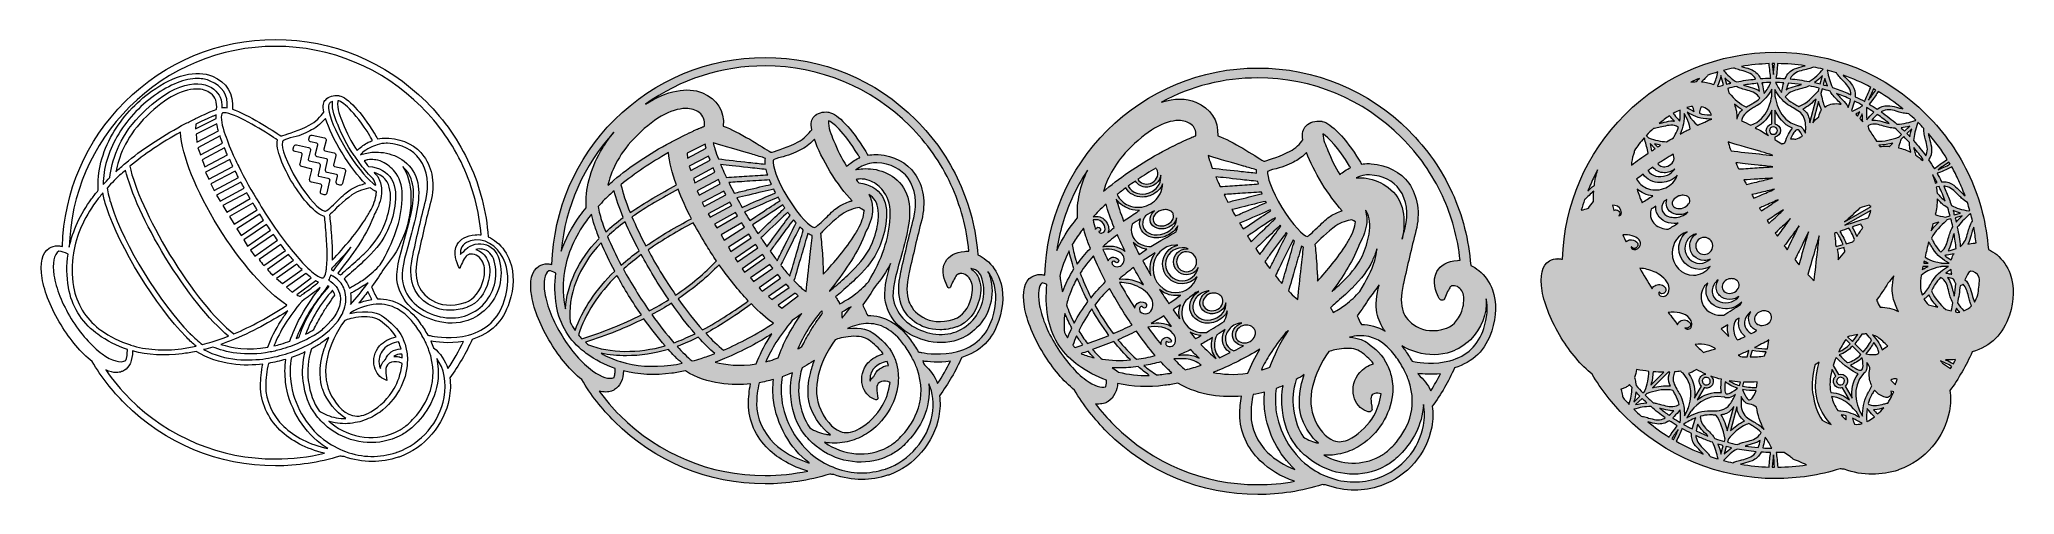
# Model space of a CAD drawing. Header units: millimetres. Extents: x 9 to 1326, y -344 to -41.
import ezdxf

# ---------------------------------------------------------------- set-up
doc = ezdxf.new("R2010")
doc.units = ezdxf.units.MM
doc.header["$MEASUREMENT"] = 0
for name, color, linetype in [('Layer 1', 7, 'Continuous'), ('Layer 2', 7, 'Continuous'), ('Layer 3', 7, 'Continuous'), ('Layer 4', 7, 'Continuous')]:
    doc.layers.add(name, color=color, linetype=linetype)

# ---------------------------------------------------------------- blocks, each defined once
blk = doc.blocks.new('block 2')
at = {"layer": 'Layer 4', "lineweight": 0}
for points, knots in [([(322.8, -188.7), (322.8, -188.7), (322.8, -188.7), (322.8, -188.7), (321.1, -183.8), (317.8, -179.1), (313.9, -175.9), (312.1, -174.4), (310.3, -173.3), (308.3, -172.5), (307.1, -155.5), (302.9, -139.2), (295.9, -124), (288.9, -108.6), (279.2, -94.6), (267.1, -82.5), (240.2, -55.7), (204.5, -40.9), (166.6, -40.9), (128.6, -40.9), (92.9, -55.7), (66.1, -82.5), (40.3, -108.3), (25.6, -142.5), (24.5, -178.9), (23.6, -178.7), (22.7, -178.5), (21.9, -178.5), (21.9, -178.5), (21.5, -178.5), (21.5, -178.5), (21.5, -178.5), (21.4, -178.5), (21.4, -178.5), (19.3, -178.4), (17.4, -178.9), (15.8, -179.9), (11, -182.9), (9.3, -190), (11, -200), (12.6, -209.4), (17.1, -220.5), (23.6, -231.2), (29.7, -241.1), (37.1, -249.8), (44.3, -255.5), (50.3, -265.7), (57.6, -275.1), (66.1, -283.5), (92.9, -310.4), (128.6, -325.1), (166.6, -325.1), (181.2, -325.1), (195.7, -322.9), (209.5, -318.6), (210.5, -318.7), (211.4, -318.8), (212.2, -318.9), (212.2, -318.9), (212.3, -318.9), (212.3, -318.9), (218.4, -321.1), (224.7, -322.2), (231, -322.2), (236.8, -322.2), (242.6, -321.3), (248.2, -319.4), (248.4, -319.3), (248.6, -319.2), (248.9, -319.2), (266, -313.1), (279.1, -297.8), (282.3, -280.2), (283.2, -275.3), (283.3, -270.7), (282.8, -266.4), (288.6, -258.4), (293.6, -249.8), (297.6, -240.8), (310, -237), (318.3, -228.7), (322.3, -216.2), (325.6, -206), (325.7, -197), (322.8, -188.7)], [0, 0, 0, 0, 1, 1, 1, 2, 2, 2, 3, 3, 3, 4, 4, 4, 5, 5, 5, 6, 6, 6, 7, 7, 7, 8, 8, 8, 9, 9, 9, 10, 10, 10, 11, 11, 11, 12, 12, 12, 13, 13, 13, 14, 14, 14, 15, 15, 15, 16, 16, 16, 17, 17, 17, 18, 18, 18, 19, 19, 19, 20, 20, 20, 21, 21, 21, 22, 22, 22, 23, 23, 23, 24, 24, 24, 25, 25, 25, 26, 26, 26, 27, 27, 27, 28, 28, 28, 28]), ([(69.3, -85.8), (95.3, -59.8), (129.8, -45.5), (166.6, -45.5), (203.3, -45.5), (237.9, -59.8), (263.8, -85.8), (275.4, -97.3), (284.7, -110.6), (291.5, -125.2), (298.2, -139.7), (302.2, -155.1), (303.6, -171.1), (302.3, -171), (301, -170.9), (299.7, -171.1), (293.7, -171.7), (289.7, -173.9), (287.7, -177.5), (284.6, -183), (287.6, -190.1), (288.6, -192.1), (288.6, -192.1), (289.3, -193.6), (289.3, -193.6), (289.3, -193.6), (289.8, -192.3), (289.8, -192.3), (290.5, -190.6), (292.6, -185.8), (294.1, -184.8), (294.4, -184.6), (294.7, -184.5), (294.9, -184.4), (294.9, -184.4), (295.3, -184.2), (295.3, -184.2), (295.3, -184.2), (295.5, -184.1), (295.5, -184.1), (295.6, -184.1), (295.7, -184.1), (295.8, -184), (295.8, -184), (295.9, -184), (295.9, -184), (296.1, -184), (296.3, -183.9), (296.4, -183.9), (300.1, -183.5), (303.4, -186.4), (304.7, -189.4), (306.1, -192.5), (306.3, -196.3), (305.2, -200.8), (303.3, -208.4), (298.8, -214.2), (293.1, -216.2), (293.1, -216.2), (292.9, -216.2), (292.9, -216.2), (274.5, -222.4), (263.8, -210.7), (261.5, -204), (259.7, -198.8), (259.7, -192.7), (261.5, -184.7), (261.5, -184.7), (261.7, -184.1), (261.7, -184.1), (264.4, -172.1), (266.9, -160.7), (270, -148.9), (272.9, -137.9), (271.2, -126.7), (265.5, -118.8), (260.4, -111.7), (252.3, -107.5), (242, -106.6), (242, -106.6), (240.9, -106.6), (240.9, -106.6), (240.9, -106.6), (240.5, -106.6), (240.5, -106.6), (240.5, -106.6), (240.5, -106.6), (240.5, -106.6), (240.5, -106.6), (240.4, -106.6), (240.4, -106.6), (238.5, -106.5), (236.6, -106.7), (234.6, -107.2), (233.9, -105.9), (233.1, -104.6), (232.4, -103.4), (223.8, -89.4), (214.4, -79.3), (209, -78.4), (209, -78.4), (208.7, -78.3), (208.7, -78.3), (208.7, -78.3), (208.3, -78.2), (208.3, -78.2), (205.6, -77.9), (201.8, -78.8), (200.1, -81), (198.4, -82.3), (197.9, -85.1), (198.8, -89.3), (196.6, -92.1), (193.3, -95.9), (189, -98.1), (182.9, -101.3), (174.8, -103.9), (171.5, -104.9), (171.1, -105), (170.6, -105.1), (170.2, -105.2), (165, -101.7), (147.9, -90.8), (137.8, -87.3), (138.7, -77.1), (134.1, -69.5), (124.5, -65.4), (114.1, -60.9), (98.9, -64.6), (83.9, -75.4), (73.4, -82.8), (64.2, -93), (57.9, -104), (50.9, -116.2), (47.6, -129.2), (48.4, -141.4), (46.8, -143.3), (45.4, -145.2), (44, -147.1), (36.5, -157.4), (31.4, -168.3), (29.1, -179.4), (30, -144), (44.3, -110.8), (69.3, -85.8)], [0, 0, 0, 0, 1, 1, 1, 2, 2, 2, 3, 3, 3, 4, 4, 4, 5, 5, 5, 6, 6, 6, 7, 7, 7, 8, 8, 8, 9, 9, 9, 10, 10, 10, 11, 11, 11, 12, 12, 12, 13, 13, 13, 14, 14, 14, 15, 15, 15, 16, 16, 16, 17, 17, 17, 18, 18, 18, 19, 19, 19, 20, 20, 20, 21, 21, 21, 22, 22, 22, 23, 23, 23, 24, 24, 24, 25, 25, 25, 26, 26, 26, 27, 27, 27, 28, 28, 28, 29, 29, 29, 30, 30, 30, 31, 31, 31, 32, 32, 32, 33, 33, 33, 34, 34, 34, 35, 35, 35, 36, 36, 36, 37, 37, 37, 38, 38, 38, 39, 39, 39, 40, 40, 40, 41, 41, 41, 42, 42, 42, 43, 43, 43, 44, 44, 44, 45, 45, 45, 46, 46, 46, 47, 47, 47, 48, 48, 48, 48]), ([(134.4, -86.4), (132.9, -86.1), (131.7, -86.1), (130.7, -86.4), (131.1, -81.2), (129.3, -77.1), (125.5, -74.1), (116.9, -67.4), (98.8, -68.1), (75.9, -91.9), (61.7, -106.8), (57.3, -122.4), (56.2, -132.9), (54.6, -134.5), (53.1, -136), (51.7, -137.6), (51.8, -127.1), (54.9, -116.1), (60.9, -105.7), (67, -95.1), (75.8, -85.4), (85.9, -78.2), (96, -70.9), (106.2, -66.9), (114.7, -66.9), (117.8, -66.9), (120.6, -67.5), (123.1, -68.6), (131.2, -72), (135, -78), (134.4, -86.4)], [0, 0, 0, 0, 1, 1, 1, 2, 2, 2, 3, 3, 3, 4, 4, 4, 5, 5, 5, 6, 6, 6, 7, 7, 7, 8, 8, 8, 9, 9, 9, 10, 10, 10, 10]), ([(127.2, -87.4), (127.2, -87.4), (126.9, -87.5), (126.9, -87.5), (126.9, -87.5), (126.9, -87.5), (126.9, -87.5), (126.9, -87.5), (125.8, -87.9), (125.8, -87.9), (125.4, -88.1), (125, -88.3), (124.5, -88.5), (124.5, -88.5), (124.5, -88.5), (124.5, -88.5), (124.5, -88.5), (123.5, -88.9), (123.5, -88.9), (123, -89.1), (122.5, -89.3), (121.9, -89.6), (121.9, -89.6), (121.8, -89.6), (121.8, -89.6), (121.8, -89.6), (121.8, -89.6), (121.8, -89.6), (121.8, -89.6), (120.6, -90.2), (120.6, -90.2), (120, -90.4), (119.3, -90.8), (118.6, -91.1), (118.6, -91.1), (117.4, -91.6), (117.4, -91.6), (117.1, -91.8), (116.8, -91.9), (116.6, -92), (116.6, -92), (116.6, -92), (116.6, -92), (116.6, -92), (114.8, -92.8), (114.8, -92.8), (114.8, -92.8), (114.8, -92.8), (114.8, -92.8), (114.8, -92.8), (113.3, -93.6), (113.3, -93.6), (113.3, -93.6), (113.3, -93.6), (113.3, -93.6), (113.3, -93.6), (112.6, -93.9), (112.6, -93.9), (112.6, -93.9), (111.6, -94.4), (111.6, -94.4), (111.6, -94.4), (110.8, -94.8), (110.8, -94.8), (108.5, -96), (106.3, -97.1), (104, -98.3), (89.8, -106), (77.2, -114.4), (66.5, -123.4), (64.4, -125.2), (62.3, -127.1), (60.2, -129), (61.9, -119.9), (66.4, -106.9), (78.4, -94.3), (91.1, -81.1), (103.6, -73.9), (113.8, -73.9), (117.6, -73.9), (120.9, -74.9), (123.4, -76.8), (126.5, -79.2), (127.8, -82.8), (127.2, -87.4)], [0, 0, 0, 0, 1, 1, 1, 2, 2, 2, 3, 3, 3, 4, 4, 4, 5, 5, 5, 6, 6, 6, 7, 7, 7, 8, 8, 8, 9, 9, 9, 10, 10, 10, 11, 11, 11, 12, 12, 12, 13, 13, 13, 14, 14, 14, 15, 15, 15, 16, 16, 16, 17, 17, 17, 18, 18, 18, 19, 19, 19, 20, 20, 20, 21, 21, 21, 22, 22, 22, 23, 23, 23, 24, 24, 24, 25, 25, 25, 26, 26, 26, 27, 27, 27, 28, 28, 28, 28]), ([(127, -93.6), (127, -93.6), (113.3, -100.4), (113.3, -100.4), (113.3, -100.4), (113.4, -97.4), (113.4, -97.4), (113.4, -97.4), (117.4, -95.4), (117.4, -95.4), (117.8, -95.3), (118.2, -95.1), (118.6, -94.9), (118.6, -94.9), (120, -94.2), (120, -94.2), (120.7, -93.9), (121.3, -93.6), (121.9, -93.4), (121.9, -93.4), (123.9, -92.5), (123.9, -92.5), (124.2, -92.4), (124.5, -92.2), (124.8, -92.1), (124.8, -92.1), (125.3, -91.9), (125.3, -91.9), (125.9, -91.6), (126.5, -91.3), (127.1, -91.1), (127, -91.9), (127, -92.7), (127, -93.6)], [0, 0, 0, 0, 1, 1, 1, 2, 2, 2, 3, 3, 3, 4, 4, 4, 5, 5, 5, 6, 6, 6, 7, 7, 7, 8, 8, 8, 9, 9, 9, 10, 10, 10, 11, 11, 11, 11]), ([(178, -136.7), (184.2, -146.8), (193.4, -157.9), (199.2, -158.8), (199.5, -161.4), (200, -166.4), (200.4, -171.9), (200.6, -174.2), (200.7, -176.5), (200.8, -178.6), (201, -184.3), (201, -189), (200.6, -192.5), (200.5, -193.5), (200.4, -194.4), (200.3, -195.3), (199.7, -198.4), (199, -199.3), (198.7, -199.5), (198.7, -199.5), (198.4, -199.7), (198.4, -199.7), (198.2, -199.8), (197.9, -199.8), (197.6, -199.8), (197.3, -199.8), (197, -199.7), (196.7, -199.6), (196.4, -199.5), (196, -199.3), (195.6, -199.1), (195.6, -199.1), (195.6, -199.1), (195.6, -199.1), (193.3, -197.9), (190.4, -195.5), (186.9, -192.1), (183.9, -189), (180.5, -185.3), (177, -180.8), (170.1, -172.2), (162.7, -161.7), (155.8, -150.3), (150.6, -141.9), (145.9, -133.5), (142, -125.5), (140.7, -122.9), (139.4, -120.3), (138.3, -117.9), (135.8, -112.1), (133.8, -107), (132.4, -102.7), (132.4, -102.7), (132.2, -102.1), (132.2, -102.1), (131.3, -99.1), (130.7, -96.5), (130.5, -94.5), (130.2, -91.6), (130.7, -90.3), (131.2, -90), (131.2, -90), (131.3, -89.8), (131.3, -89.8), (131.4, -89.8), (131.7, -89.7), (132.4, -89.7), (133.1, -89.7), (134.2, -89.8), (135.4, -90.2), (144.7, -92.9), (162.4, -104.2), (167.9, -107.9), (166.2, -113.5), (171.9, -126.7), (178, -136.7)], [0, 0, 0, 0, 1, 1, 1, 2, 2, 2, 3, 3, 3, 4, 4, 4, 5, 5, 5, 6, 6, 6, 7, 7, 7, 8, 8, 8, 9, 9, 9, 10, 10, 10, 11, 11, 11, 12, 12, 12, 13, 13, 13, 14, 14, 14, 15, 15, 15, 16, 16, 16, 17, 17, 17, 18, 18, 18, 19, 19, 19, 20, 20, 20, 21, 21, 21, 22, 22, 22, 23, 23, 23, 24, 24, 24, 25, 25, 25, 25]), ([(208.2, -98), (208.2, -98), (208.5, -97.9), (208.5, -97.9), (208.5, -97.9), (208.2, -98), (208.2, -98), (211.1, -104.7), (214, -111.6), (218.6, -117.5), (218.6, -117.5), (218.6, -117.5), (218.6, -117.5), (218.6, -117.5), (219, -118.2), (219, -118.2), (219, -118.2), (219.4, -118.6), (219.4, -118.6), (219.4, -118.6), (224.3, -125.7), (224.3, -125.7), (224.8, -126.3), (229.5, -131.9), (231.6, -133.8), (232.2, -134.6), (232.9, -136.2), (233.3, -138.1), (232.7, -137.7), (232.1, -137.2), (231.4, -136.7), (231.4, -136.7), (231.3, -136.6), (231.3, -136.6), (226.2, -132.4), (219.7, -124.2), (213.9, -114.7), (208.1, -105.2), (203.7, -95.8), (202.3, -89.3), (201.5, -85.6), (201.9, -83.9), (202.3, -83.7), (202.3, -83.7), (202.5, -83.5), (202.5, -83.5), (202.5, -83.5), (202.8, -83.2), (202.8, -83.2), (203.1, -82.8), (203.7, -82.4), (204.6, -82.1), (203.9, -87.8), (206.3, -93.4), (208.2, -98)], [0, 0, 0, 0, 1, 1, 1, 2, 2, 2, 3, 3, 3, 4, 4, 4, 5, 5, 5, 6, 6, 6, 7, 7, 7, 8, 8, 8, 9, 9, 9, 10, 10, 10, 11, 11, 11, 12, 12, 12, 13, 13, 13, 14, 14, 14, 15, 15, 15, 16, 16, 16, 17, 17, 17, 18, 18, 18, 18]), ([(208, -82.1), (208.1, -82), (208.1, -81.9), (208.1, -81.8), (208.1, -81.8), (208.2, -81.7), (208.2, -81.7), (210.7, -82), (218.9, -88), (229.5, -105.2), (230, -106.1), (230.6, -107.1), (231.2, -108.2), (230.3, -108.6), (229.4, -109), (228.4, -109.4), (228.4, -109.4), (228.4, -109.4), (228.4, -109.4), (228.4, -109.4), (227.4, -110), (227.4, -110), (226.2, -110.7), (225, -111.4), (224, -112.3), (222.8, -113.1), (221.7, -114), (220.9, -114.8), (216.8, -109.3), (214.1, -102.9), (211.4, -96.6), (209.6, -92.4), (207.3, -87.1), (208, -82.1)], [0, 0, 0, 0, 1, 1, 1, 2, 2, 2, 3, 3, 3, 4, 4, 4, 5, 5, 5, 6, 6, 6, 7, 7, 7, 8, 8, 8, 9, 9, 9, 10, 10, 10, 11, 11, 11, 11]), ([(103.2, -102.7), (104.2, -118.2), (113.6, -141.8), (128.5, -165.9), (143.2, -189.5), (160.6, -209.4), (174.2, -218), (162.2, -225.8), (150.3, -232.3), (138.8, -237.1), (126.1, -227.3), (110.5, -208), (96, -184.1), (82.4, -161.7), (72.3, -139.3), (69.5, -125.4), (79.2, -117.3), (90.6, -109.7), (103.2, -102.7)], [0, 0, 0, 0, 1, 1, 1, 2, 2, 2, 3, 3, 3, 4, 4, 4, 5, 5, 5, 6, 6, 6, 6]), ([(114.1, -109.4), (114.1, -109.4), (113.6, -104.1), (113.6, -104.1), (113.6, -104.1), (127.5, -97.2), (127.5, -97.2), (127.7, -98.6), (128.1, -100.2), (128.5, -101.8), (128.5, -101.8), (114.1, -109.4), (114.1, -109.4)], [0, 0, 0, 0, 1, 1, 1, 2, 2, 2, 3, 3, 3, 4, 4, 4, 4]), ([(116.5, -117.8), (116.2, -116.9), (116, -116.1), (115.7, -115.4), (115.7, -115.4), (114.8, -113), (114.8, -113), (114.8, -113), (129.6, -105.2), (129.6, -105.2), (130.1, -106.7), (130.6, -108.3), (131.3, -109.9), (131.3, -109.9), (116.5, -117.8), (116.5, -117.8)], [0, 0, 0, 0, 1, 1, 1, 2, 2, 2, 3, 3, 3, 4, 4, 4, 5, 5, 5, 5]), ([(171.1, -109), (171.2, -108.8), (171.9, -107.4), (178.4, -106), (183.5, -104.9), (187.5, -102.8), (190.6, -101.2), (194.5, -99.1), (197.8, -95.9), (199.9, -93.5), (201.9, -100), (205.9, -108.3), (210.9, -116.5), (216, -124.8), (221.6, -132.2), (226.5, -136.9), (225.1, -137.3), (223.8, -137.6), (222.5, -138.1), (219.8, -139), (217.4, -140.2), (215.5, -141.7), (213, -143.4), (210.3, -146.1), (207.6, -148.7), (204.5, -151.8), (200.6, -155.6), (199.4, -155.3), (196, -154.5), (188.8, -147.8), (181, -134.9), (173.6, -122.9), (170.4, -112.7), (171.1, -109.2), (171.1, -109.2), (171.2, -109.1), (171.2, -109.1), (171.2, -109.1), (171.1, -109), (171.1, -109)], [0, 0, 0, 0, 1, 1, 1, 2, 2, 2, 3, 3, 3, 4, 4, 4, 5, 5, 5, 6, 6, 6, 7, 7, 7, 8, 8, 8, 9, 9, 9, 10, 10, 10, 11, 11, 11, 12, 12, 12, 13, 13, 13, 13]), ([(189.9, -109.1), (189.9, -109.1), (194.1, -110), (194.1, -110), (194.3, -110), (194.5, -110.2), (194.6, -110.4), (194.7, -110.6), (194.8, -110.8), (194.7, -111), (194.7, -111), (193.3, -117.2), (193.3, -117.2), (193.2, -117.6), (193.2, -118), (193.5, -118.4), (193.7, -118.7), (194, -119), (194.4, -119.1), (194.4, -119.1), (200.6, -120.4), (200.6, -120.4), (200.8, -120.5), (201, -120.6), (201.1, -120.8), (201.2, -121), (201.3, -121.2), (201.2, -121.5), (201.2, -121.5), (199.8, -127.6), (199.8, -127.6), (199.7, -128), (199.8, -128.4), (200, -128.8), (200.2, -129.1), (200.5, -129.4), (200.9, -129.5), (200.9, -129.5), (207.3, -130.9), (207.3, -130.9), (207.5, -131), (207.7, -131.1), (207.8, -131.3), (208, -131.5), (208, -131.7), (207.9, -131.9), (207.9, -131.9), (207, -135.7), (207, -135.7), (206.8, -136.5), (207.2, -137.3), (208, -137.6), (208, -137.6), (209.4, -137.9), (209.4, -137.9), (209.5, -138), (209.7, -138), (209.8, -138), (210.1, -138), (210.3, -137.9), (210.6, -137.8), (210.9, -137.6), (211.2, -137.2), (211.3, -136.8), (211.3, -136.8), (213.2, -128.7), (213.2, -128.7), (213.3, -128.4), (213.2, -127.9), (213, -127.6), (212.8, -127.3), (212.4, -127), (212, -126.9), (212, -126.9), (205.9, -125.6), (205.9, -125.6), (205.7, -125.5), (205.5, -125.4), (205.4, -125.2), (205.3, -125), (205.2, -124.8), (205.3, -124.6), (205.3, -124.6), (206.7, -118.3), (206.7, -118.3), (206.8, -117.9), (206.7, -117.5), (206.5, -117.2), (206.3, -116.8), (206, -116.6), (205.6, -116.5), (205.6, -116.5), (199.5, -115.1), (199.5, -115.1), (199.3, -115.1), (199.1, -114.9), (198.9, -114.7), (198.8, -114.5), (198.8, -114.3), (198.8, -114.1), (198.8, -114.1), (200.2, -108.2), (200.2, -108.2), (200.3, -107.8), (200.2, -107.4), (200, -107.1), (199.8, -106.7), (199.5, -106.5), (199.1, -106.4), (199.1, -106.4), (191, -104.6), (191, -104.6), (190.2, -104.4), (189.4, -104.9), (189.2, -105.7), (189.2, -105.7), (188.8, -107.3), (188.8, -107.3), (188.7, -107.7), (188.8, -108.1), (189, -108.4), (189.2, -108.8), (189.5, -109), (189.9, -109.1)], [0, 0, 0, 0, 1, 1, 1, 2, 2, 2, 3, 3, 3, 4, 4, 4, 5, 5, 5, 6, 6, 6, 7, 7, 7, 8, 8, 8, 9, 9, 9, 10, 10, 10, 11, 11, 11, 12, 12, 12, 13, 13, 13, 14, 14, 14, 15, 15, 15, 16, 16, 16, 17, 17, 17, 18, 18, 18, 19, 19, 19, 20, 20, 20, 21, 21, 21, 22, 22, 22, 23, 23, 23, 24, 24, 24, 25, 25, 25, 26, 26, 26, 27, 27, 27, 28, 28, 28, 29, 29, 29, 30, 30, 30, 31, 31, 31, 32, 32, 32, 33, 33, 33, 34, 34, 34, 35, 35, 35, 36, 36, 36, 37, 37, 37, 38, 38, 38, 39, 39, 39, 40, 40, 40, 41, 41, 41, 41]), ([(119.4, -125.8), (118.8, -124.2), (118.2, -122.6), (117.6, -121.1), (117.6, -121.1), (132.6, -113.1), (132.6, -113.1), (133.2, -114.6), (133.8, -116.2), (134.5, -117.8), (134.5, -117.8), (119.4, -125.8), (119.4, -125.8)], [0, 0, 0, 0, 1, 1, 1, 2, 2, 2, 3, 3, 3, 4, 4, 4, 4]), ([(179.6, -115.6), (179.6, -115.6), (183.7, -116.5), (183.7, -116.5), (183.9, -116.5), (184.1, -116.7), (184.2, -116.9), (184.4, -117), (184.4, -117.3), (184.3, -117.5), (184.3, -117.5), (182.9, -123.8), (182.9, -123.8), (182.8, -124.2), (182.8, -124.6), (183, -124.9), (183.3, -125.3), (183.6, -125.5), (184, -125.6), (184, -125.6), (190.1, -127), (190.1, -127), (190.4, -127), (190.5, -127.2), (190.7, -127.4), (190.8, -127.6), (190.8, -127.8), (190.8, -128), (190.8, -128), (189.3, -134.2), (189.3, -134.2), (189.3, -134.6), (189.3, -135), (189.5, -135.3), (189.8, -135.7), (190.1, -135.9), (190.5, -136), (190.5, -136), (196.8, -137.4), (196.8, -137.4), (197, -137.5), (197.2, -137.6), (197.3, -137.8), (197.4, -138), (197.5, -138.2), (197.4, -138.5), (197.4, -138.5), (196.5, -142.2), (196.5, -142.2), (196.4, -142.6), (196.4, -143), (196.6, -143.4), (196.8, -143.7), (197.2, -143.9), (197.6, -144), (197.6, -144), (198.9, -144.4), (198.9, -144.4), (199, -144.4), (199.1, -144.4), (199.2, -144.4), (199.5, -144.4), (199.8, -144.3), (200, -144.2), (200.4, -144), (200.6, -143.6), (200.7, -143.2), (200.7, -143.2), (202.6, -135.2), (202.6, -135.2), (202.7, -134.8), (202.7, -134.4), (202.4, -134), (202.2, -133.7), (201.9, -133.5), (201.5, -133.4), (201.5, -133.4), (195.5, -132.1), (195.5, -132.1), (195.3, -132), (195.1, -131.9), (195, -131.7), (194.9, -131.5), (194.8, -131.3), (194.9, -131), (194.9, -131), (196.3, -125), (196.3, -125), (196.4, -124.6), (196.3, -124.2), (196.1, -123.8), (195.9, -123.5), (195.6, -123.2), (195.2, -123.1), (195.2, -123.1), (189, -121.8), (189, -121.8), (188.8, -121.7), (188.6, -121.6), (188.5, -121.4), (188.3, -121.2), (188.3, -121), (188.4, -120.8), (188.4, -120.8), (189.8, -114.7), (189.8, -114.7), (189.9, -114.3), (189.8, -113.9), (189.6, -113.6), (189.4, -113.2), (189, -113), (188.6, -112.9), (188.6, -112.9), (180.6, -111.1), (180.6, -111.1), (179.8, -110.9), (179, -111.4), (178.8, -112.3), (178.8, -112.3), (178.4, -113.8), (178.4, -113.8), (178.3, -114.2), (178.4, -114.6), (178.6, -115), (178.8, -115.3), (179.2, -115.6), (179.6, -115.6)], [0, 0, 0, 0, 1, 1, 1, 2, 2, 2, 3, 3, 3, 4, 4, 4, 5, 5, 5, 6, 6, 6, 7, 7, 7, 8, 8, 8, 9, 9, 9, 10, 10, 10, 11, 11, 11, 12, 12, 12, 13, 13, 13, 14, 14, 14, 15, 15, 15, 16, 16, 16, 17, 17, 17, 18, 18, 18, 19, 19, 19, 20, 20, 20, 21, 21, 21, 22, 22, 22, 23, 23, 23, 24, 24, 24, 25, 25, 25, 26, 26, 26, 27, 27, 27, 28, 28, 28, 29, 29, 29, 30, 30, 30, 31, 31, 31, 32, 32, 32, 33, 33, 33, 34, 34, 34, 35, 35, 35, 36, 36, 36, 37, 37, 37, 38, 38, 38, 39, 39, 39, 40, 40, 40, 41, 41, 41, 42, 42, 42, 42]), ([(261.3, -136.4), (260.1, -130.6), (257, -125.7), (252.3, -122), (252.3, -122), (252.3, -122), (252.3, -122), (248.4, -119), (243.7, -117.1), (238.5, -116.3), (236.3, -116), (234.1, -115.9), (231.8, -116), (228.9, -116.2), (226, -116.8), (223.3, -117.7), (223.2, -117.7), (223.2, -117.7), (223.2, -117.6), (223.7, -117.1), (224.1, -116.7), (224.6, -116.2), (225.9, -115.1), (227.6, -114.1), (229.4, -113.1), (231.1, -112.3), (232.7, -111.6), (234.4, -111.1), (236.5, -110.4), (238.5, -110.1), (240.2, -110), (240.2, -110), (240.5, -110), (240.5, -110), (240.6, -110), (240.6, -110), (240.7, -110), (240.7, -110), (241, -110), (241, -110), (241.1, -110), (241.1, -110), (241.2, -110), (250.7, -110.7), (258.1, -114.4), (262.7, -120.8), (267.8, -127.9), (269.3, -138), (266.7, -148), (263.6, -159.9), (261, -171.4), (258.3, -183.5), (258.3, -183.5), (258.2, -184), (258.2, -184), (256.2, -192.6), (256.3, -199.3), (258.3, -205.2), (261, -212.9), (269.9, -221.4), (283, -221.4), (286.4, -221.4), (290.1, -220.8), (294, -219.5), (294, -219.5), (294.3, -219.4), (294.3, -219.4), (301.1, -217), (306.4, -210.4), (308.5, -201.6), (309.8, -196.4), (309.6, -191.8), (307.9, -188), (306.4, -184.6), (303.3, -181.9), (300, -180.9), (301.5, -180.5), (303.1, -180.4), (304.6, -180.7), (308.4, -181.4), (311.1, -184.2), (312.3, -188.5), (315.3, -199), (312.2, -210.4), (304.4, -218.1), (296.5, -225.9), (285.4, -228.4), (274.1, -225.1), (261.8, -221.5), (253.7, -213.6), (251.3, -203), (249.7, -196.4), (252.7, -186), (255.8, -174.9), (259.6, -161.6), (263.6, -147.7), (261.3, -136.4)], [0, 0, 0, 0, 1, 1, 1, 2, 2, 2, 3, 3, 3, 4, 4, 4, 5, 5, 5, 6, 6, 6, 7, 7, 7, 8, 8, 8, 9, 9, 9, 10, 10, 10, 11, 11, 11, 12, 12, 12, 13, 13, 13, 14, 14, 14, 15, 15, 15, 16, 16, 16, 17, 17, 17, 18, 18, 18, 19, 19, 19, 20, 20, 20, 21, 21, 21, 22, 22, 22, 23, 23, 23, 24, 24, 24, 25, 25, 25, 26, 26, 26, 27, 27, 27, 28, 28, 28, 29, 29, 29, 30, 30, 30, 31, 31, 31, 32, 32, 32, 32]), ([(109.7, -237), (109.7, -237), (109.6, -236.9), (109.6, -236.9), (109.5, -236.8), (109.5, -236.8), (109.4, -236.7), (109.4, -236.7), (109.3, -236.6), (109.3, -236.6), (89.3, -216.3), (65.9, -178.2), (57.2, -151.4), (55.8, -147.1), (54.8, -143.2), (54.3, -139.9), (55.8, -138.2), (57.4, -136.6), (59, -134.9), (61.3, -132.6), (63.9, -130.3), (66.6, -127.9), (69.9, -142.4), (79.8, -164), (93.1, -185.9), (107.2, -209.1), (122.5, -228.2), (135.2, -238.6), (131.4, -240.1), (127.8, -241.3), (124.3, -242.4), (122.2, -243.1), (120, -243.7), (117.8, -244.3), (115.2, -242.3), (112.5, -239.8), (109.7, -237)], [0, 0, 0, 0, 1, 1, 1, 2, 2, 2, 3, 3, 3, 4, 4, 4, 5, 5, 5, 6, 6, 6, 7, 7, 7, 8, 8, 8, 9, 9, 9, 10, 10, 10, 11, 11, 11, 12, 12, 12, 12]), ([(122.1, -134), (122.1, -134), (120, -129.3), (120, -129.3), (120, -129.3), (136, -120.9), (136, -120.9), (136.6, -122.4), (137.4, -124), (138.1, -125.5), (138.1, -125.5), (122.1, -134), (122.1, -134)], [0, 0, 0, 0, 1, 1, 1, 2, 2, 2, 3, 3, 3, 4, 4, 4, 4]), ([(125.7, -141.5), (125.7, -141.5), (123.5, -137.1), (123.5, -137.1), (123.5, -137.1), (139.7, -128.6), (139.7, -128.6), (140.4, -130), (141.1, -131.4), (141.9, -132.9), (141.9, -132.9), (125.7, -141.5), (125.7, -141.5)], [0, 0, 0, 0, 1, 1, 1, 2, 2, 2, 3, 3, 3, 4, 4, 4, 4]), ([(231.8, -159.1), (232, -158.6), (232.2, -158.1), (232.4, -157.6), (235.3, -152.4), (236.8, -147.9), (237.2, -143.6), (237.3, -142.7), (237.3, -141.7), (237.2, -140.8), (237, -138.3), (236.3, -134.6), (234.7, -132.3), (234.6, -132.1), (234.2, -131.6), (234, -131.4), (234, -131.4), (234, -131.4), (234, -131.4), (233.9, -131.3), (233.7, -131.1), (233.6, -131.1), (233.2, -130.6), (232.7, -130.1), (232.2, -129.6), (236.2, -130.7), (239.1, -132.8), (240.9, -135.8), (246, -144.6), (241.5, -159.5), (238.1, -166.9), (235.5, -172.5), (231.4, -177.9), (225.4, -183.9), (225.4, -183.9), (224.8, -184.4), (224.8, -184.4), (221.7, -187.5), (218.3, -190.4), (215, -193.3), (213.3, -194.8), (211.5, -196.4), (209.8, -198), (209.2, -197.5), (208.7, -197.1), (208.1, -196.7), (217.9, -184.3), (226.4, -172.8), (231.8, -159.1)], [0, 0, 0, 0, 1, 1, 1, 2, 2, 2, 3, 3, 3, 4, 4, 4, 5, 5, 5, 6, 6, 6, 7, 7, 7, 8, 8, 8, 9, 9, 9, 10, 10, 10, 11, 11, 11, 12, 12, 12, 13, 13, 13, 14, 14, 14, 15, 15, 15, 16, 16, 16, 16]), ([(226.4, -200.1), (225.1, -201), (223.8, -201.9), (222.6, -202.7), (220.8, -203.8), (219, -204.8), (217.3, -205.8), (216.8, -206.1), (216.3, -206.4), (215.8, -206.7), (215.5, -206), (215.3, -205.4), (215, -204.7), (215, -204.7), (215, -204.7), (215, -204.7), (215, -204.7), (214.3, -203.3), (214.3, -203.3), (214.3, -203.3), (214.1, -203), (214.1, -203), (214.1, -203), (214.1, -203), (214.1, -203), (213.6, -202.1), (213, -201.2), (212.2, -200.4), (213.9, -198.9), (215.6, -197.3), (217.2, -196), (217.2, -196), (217.3, -195.9), (217.3, -195.9), (220.6, -193), (224, -190), (227.3, -186.9), (227.3, -186.9), (227.8, -186.3), (227.8, -186.3), (234.1, -180.1), (238.4, -174.3), (241.2, -168.3), (244.9, -160.3), (249.7, -144.1), (243.9, -134.1), (240.9, -129.1), (235.8, -126.1), (228.5, -125.5), (228.1, -125), (227.7, -124.6), (227.4, -124.2), (227.4, -124.2), (225.7, -121.7), (225.7, -121.7), (225.8, -121.7), (225.9, -121.7), (226, -121.6), (226.7, -121.4), (227.4, -121.2), (228.1, -121), (229.5, -120.8), (231, -120.8), (232.5, -121), (232.8, -121), (233.1, -121.1), (233.4, -121.1), (235.3, -121.4), (237.2, -122.1), (238.9, -123), (242, -124.7), (244.8, -127.2), (246.9, -130.2), (250, -134.7), (251.3, -140.1), (250.9, -147.5), (250.3, -161.6), (245.5, -175.9), (236.3, -191), (233.3, -194.4), (230, -197.5), (226.4, -200.1)], [0, 0, 0, 0, 1, 1, 1, 2, 2, 2, 3, 3, 3, 4, 4, 4, 5, 5, 5, 6, 6, 6, 7, 7, 7, 8, 8, 8, 9, 9, 9, 10, 10, 10, 11, 11, 11, 12, 12, 12, 13, 13, 13, 14, 14, 14, 15, 15, 15, 16, 16, 16, 17, 17, 17, 18, 18, 18, 19, 19, 19, 20, 20, 20, 21, 21, 21, 22, 22, 22, 23, 23, 23, 24, 24, 24, 25, 25, 25, 26, 26, 26, 27, 27, 27, 27]), ([(319, -215.1), (319, -215.1), (319, -215.1), (319, -215.1), (315.2, -227), (307.2, -234.6), (295.2, -237.9), (284.6, -240.7), (274, -239.2), (271, -238.6), (270.1, -238.4), (269.1, -238.2), (268, -238), (266.5, -235.2), (264.7, -232.4), (262.8, -229.8), (254.9, -218.9), (245.4, -213.5), (234.5, -213.8), (232.9, -211.2), (231.6, -208.5), (230.6, -205.7), (233.8, -201.4), (236.6, -197.1), (239.1, -193), (250.8, -179.7), (257.2, -162.3), (256.8, -145.2), (256.6, -137), (254.7, -130.5), (251.3, -125.6), (254.7, -128.7), (257, -132.6), (257.9, -137.1), (260, -147.6), (256.2, -161), (252.5, -174), (249.3, -185.4), (246.2, -196.3), (247.9, -203.7), (250.6, -215.7), (259.6, -224.4), (273.2, -228.4), (280.6, -230.6), (288, -230.5), (294.7, -228.2), (299.2, -226.6), (303.3, -224), (306.9, -220.5), (315.6, -212), (318.9, -199.3), (315.6, -187.5), (314.1, -182), (310.3, -178.3), (305.3, -177.3), (300.3, -176.4), (295, -178.3), (292, -182.1), (291.2, -182.7), (290.4, -183.4), (289.8, -184.2), (289.6, -182.2), (289.9, -180.5), (290.7, -179.2), (291.6, -177.5), (293.2, -176.3), (295.5, -175.5), (296.8, -175), (298.4, -174.7), (300.1, -174.5), (308.6, -173.6), (316.7, -181.6), (319.6, -189.8), (322.2, -197.4), (322.1, -205.7), (319, -215.1)], [0, 0, 0, 0, 1, 1, 1, 2, 2, 2, 3, 3, 3, 4, 4, 4, 5, 5, 5, 6, 6, 6, 7, 7, 7, 8, 8, 8, 9, 9, 9, 10, 10, 10, 11, 11, 11, 12, 12, 12, 13, 13, 13, 14, 14, 14, 15, 15, 15, 16, 16, 16, 17, 17, 17, 18, 18, 18, 19, 19, 19, 20, 20, 20, 21, 21, 21, 22, 22, 22, 23, 23, 23, 24, 24, 24, 25, 25, 25, 25]), ([(53.9, -152.5), (62.8, -179.7), (86.6, -218.5), (107, -239.2), (107, -239.2), (107.4, -239.6), (107.4, -239.6), (109.5, -241.7), (111.5, -243.6), (113.6, -245.3), (110.3, -246), (107, -246.6), (103.9, -247), (91.7, -248.6), (80.3, -247.8), (70, -244.6), (70, -244.6), (69.8, -244.5), (69.8, -244.5), (62.8, -242.3), (56.2, -239), (50.2, -234.6), (49.7, -234.3), (49.3, -234), (48.9, -233.7), (39.9, -226.8), (33.9, -216.9), (32, -205.8), (32, -205.8), (32, -205.6), (32, -205.6), (30.7, -198.1), (30.7, -190.6), (31.9, -183.3), (31.9, -183.3), (31.9, -183.1), (31.9, -183.1), (33.8, -171.5), (38.8, -160.1), (46.8, -149.1), (48.2, -147.2), (49.8, -145.2), (51.4, -143.2), (52, -146), (52.8, -149.1), (53.9, -152.5)], [0, 0, 0, 0, 1, 1, 1, 2, 2, 2, 3, 3, 3, 4, 4, 4, 5, 5, 5, 6, 6, 6, 7, 7, 7, 8, 8, 8, 9, 9, 9, 10, 10, 10, 11, 11, 11, 12, 12, 12, 13, 13, 13, 14, 14, 14, 15, 15, 15, 15]), ([(129.7, -148.7), (129.7, -148.7), (127.3, -144.6), (127.3, -144.6), (127.3, -144.6), (143.5, -135.9), (143.5, -135.9), (144.2, -137.3), (145, -138.6), (145.7, -140), (145.7, -140), (129.7, -148.7), (129.7, -148.7)], [0, 0, 0, 0, 1, 1, 1, 2, 2, 2, 3, 3, 3, 4, 4, 4, 4]), ([(134.1, -155.9), (134.1, -155.9), (131.5, -151.6), (131.5, -151.6), (131.5, -151.6), (147.4, -143), (147.4, -143), (148.1, -144.3), (148.9, -145.6), (149.7, -146.9), (149.7, -146.9), (134.1, -155.9), (134.1, -155.9)], [0, 0, 0, 0, 1, 1, 1, 2, 2, 2, 3, 3, 3, 4, 4, 4, 4]), ([(232.7, -141.7), (232.7, -141.7), (233, -141.9), (233, -141.9), (233, -141.9), (233, -141.9), (233, -141.9), (233.3, -142), (233.5, -142.1), (233.8, -142.2), (233.8, -142.6), (233.8, -142.9), (233.7, -143.3), (233.4, -147.2), (232, -151.2), (229.3, -156), (228.7, -157.1), (228.1, -158.2), (227.3, -159.3), (220.8, -169.8), (212.5, -179.3), (204.3, -188), (204.4, -185.3), (204.4, -182.2), (204.2, -178.8), (204.2, -178.8), (204.2, -178.2), (204.2, -178.2), (204.1, -176.2), (204, -174), (203.8, -171.7), (203.4, -165.8), (202.9, -160.6), (202.6, -157.9), (202.7, -157.8), (202.9, -157.5), (203.2, -157.2), (205.5, -154.8), (211.7, -148.6), (217.5, -144.5), (221.4, -141.7), (226.3, -140.4), (229.8, -139.8), (230.4, -140.2), (230.9, -140.7), (231.5, -141), (231.5, -141), (231.5, -141), (231.5, -141), (231.5, -141), (232.7, -141.7), (232.7, -141.7)], [0, 0, 0, 0, 1, 1, 1, 2, 2, 2, 3, 3, 3, 4, 4, 4, 5, 5, 5, 6, 6, 6, 7, 7, 7, 8, 8, 8, 9, 9, 9, 10, 10, 10, 11, 11, 11, 12, 12, 12, 13, 13, 13, 14, 14, 14, 15, 15, 15, 16, 16, 16, 17, 17, 17, 17]), ([(139, -164), (139, -164), (135.9, -158.9), (135.9, -158.9), (135.9, -158.9), (151.5, -149.9), (151.5, -149.9), (151.9, -150.6), (152.4, -151.4), (152.9, -152.2), (153.3, -152.9), (153.8, -153.7), (154.3, -154.5), (154.3, -154.5), (139, -164), (139, -164)], [0, 0, 0, 0, 1, 1, 1, 2, 2, 2, 3, 3, 3, 4, 4, 4, 5, 5, 5, 5]), ([(143.6, -171.6), (143.6, -171.6), (140.8, -167), (140.8, -167), (140.8, -167), (156.1, -157.4), (156.1, -157.4), (156.9, -158.7), (157.8, -160), (158.6, -161.3), (158.6, -161.3), (143.6, -171.6), (143.6, -171.6)], [0, 0, 0, 0, 1, 1, 1, 2, 2, 2, 3, 3, 3, 4, 4, 4, 4]), ([(147.9, -178.6), (147.9, -178.6), (145.4, -174.5), (145.4, -174.5), (145.4, -174.5), (160.6, -164.2), (160.6, -164.2), (161.4, -165.5), (162.3, -166.7), (163.1, -168), (163.1, -168), (147.9, -178.6), (147.9, -178.6)], [0, 0, 0, 0, 1, 1, 1, 2, 2, 2, 3, 3, 3, 4, 4, 4, 4]), ([(152.8, -185.4), (152.8, -185.4), (149.8, -181.4), (149.8, -181.4), (149.8, -181.4), (165.1, -170.8), (165.1, -170.8), (166, -172.1), (167, -173.4), (167.9, -174.7), (167.9, -174.7), (152.8, -185.4), (152.8, -185.4)], [0, 0, 0, 0, 1, 1, 1, 2, 2, 2, 3, 3, 3, 4, 4, 4, 4]), ([(30.4, -227), (24.4, -217.1), (20.2, -206.8), (18.9, -198), (17.6, -189.9), (18.8, -184.2), (22.2, -182), (24, -182.2), (26.1, -182.8), (28.3, -184), (27.2, -191.3), (27.3, -198.7), (28.6, -206.1), (28.6, -206.1), (28.6, -206.4), (28.6, -206.4), (30.7, -218.4), (37.1, -229), (46.8, -236.4), (47.2, -236.8), (47.7, -237.1), (48.1, -237.4), (54.2, -241.8), (60.8, -245.2), (67.8, -247.5), (67.8, -248.8), (67.8, -250.1), (67.7, -251.2), (67.7, -251.2), (67.6, -251.4), (67.6, -251.4), (67.6, -251.7), (67.6, -251.9), (67.5, -252.2), (67.5, -252.2), (67.5, -252.3), (67.5, -252.3), (67.4, -252.6), (67.4, -252.9), (67.3, -253.2), (67.3, -253.2), (67.3, -253.3), (67.3, -253.3), (67.2, -253.6), (67.1, -253.8), (67.1, -254.1), (67.1, -254.1), (67, -254.3), (67, -254.3), (66.9, -254.4), (66.9, -254.6), (66.8, -254.8), (63.2, -256.8), (57.6, -255.3), (51, -250.5), (43.8, -245.3), (36.5, -236.9), (30.4, -227)], [0, 0, 0, 0, 1, 1, 1, 2, 2, 2, 3, 3, 3, 4, 4, 4, 5, 5, 5, 6, 6, 6, 7, 7, 7, 8, 8, 8, 9, 9, 9, 10, 10, 10, 11, 11, 11, 12, 12, 12, 13, 13, 13, 14, 14, 14, 15, 15, 15, 16, 16, 16, 17, 17, 17, 18, 18, 18, 19, 19, 19, 19]), ([(158.8, -191.6), (157.7, -190.3), (156.6, -189), (155.6, -187.6), (155.6, -187.6), (170, -177.5), (170, -177.5), (171, -178.9), (172.1, -180.2), (173.1, -181.6), (173.1, -181.6), (158.8, -191.6), (158.8, -191.6)], [0, 0, 0, 0, 1, 1, 1, 2, 2, 2, 3, 3, 3, 4, 4, 4, 4]), ([(164.5, -197.9), (164.5, -197.9), (164, -197.4), (164, -197.4), (163.1, -196.4), (162.1, -195.3), (161.1, -194.2), (161.1, -194.2), (175.3, -184.3), (175.3, -184.3), (176.4, -185.6), (177.5, -186.8), (178.5, -188), (178.5, -188), (164.5, -197.9), (164.5, -197.9)], [0, 0, 0, 0, 1, 1, 1, 2, 2, 2, 3, 3, 3, 4, 4, 4, 5, 5, 5, 5]), ([(204, -193.4), (208.2, -189), (212.6, -184.3), (216.8, -179.3), (213, -184.8), (208.8, -190.2), (205.1, -195), (204.7, -194.8), (204.3, -194.6), (203.9, -194.5), (203.9, -194.1), (204, -193.8), (204, -193.4)], [0, 0, 0, 0, 1, 1, 1, 2, 2, 2, 3, 3, 3, 4, 4, 4, 4]), ([(171.1, -203.6), (171.1, -203.6), (167.2, -200.2), (167.2, -200.2), (167.2, -200.2), (180.8, -190.6), (180.8, -190.6), (182, -192), (183.2, -193.2), (184.3, -194.3), (184.3, -194.3), (171.1, -203.6), (171.1, -203.6)], [0, 0, 0, 0, 1, 1, 1, 2, 2, 2, 3, 3, 3, 4, 4, 4, 4]), ([(177.7, -209.3), (177.7, -209.3), (173.8, -205.9), (173.8, -205.9), (173.8, -205.9), (186.8, -196.8), (186.8, -196.8), (188.1, -197.9), (189.3, -198.9), (190.4, -199.8), (190.4, -199.8), (177.7, -209.3), (177.7, -209.3)], [0, 0, 0, 0, 1, 1, 1, 2, 2, 2, 3, 3, 3, 4, 4, 4, 4]), ([(124.8, -245.9), (133.1, -249.2), (146.4, -252.4), (163, -249.2), (165.7, -248.7), (168.5, -248), (171.1, -247.2), (173.6, -246.5), (175.9, -245.7), (178.2, -244.8), (180.4, -244), (182.4, -243.2), (184.3, -242.3), (188, -240.7), (194.4, -236.8), (194.5, -236.8), (196.8, -235.2), (199.1, -233.2), (201.5, -230.7), (207.9, -224.1), (210.6, -217.7), (209.6, -211.5), (208.8, -207.2), (206, -203.5), (201.8, -201.3), (202.4, -200.5), (202.8, -199.4), (203.2, -197.9), (203.7, -198.2), (204.2, -198.4), (204.6, -198.6), (204.6, -198.6), (204.7, -198.7), (204.7, -198.7), (206.2, -199.5), (207.5, -200.5), (208.6, -201.5), (209.8, -202.7), (210.7, -204), (211.5, -205.4), (212.2, -206.7), (212.7, -208.1), (213, -209.6), (213.4, -211.5), (213.5, -213.6), (213.4, -215.8), (213.2, -217.9), (212.7, -220.1), (211.7, -222.3), (211.7, -222.3), (211.1, -223.8), (211.1, -223.8), (211.1, -223.8), (210.9, -224), (210.9, -224), (208, -229.8), (202.4, -235.5), (194.9, -240.5), (192.8, -241.9), (190.6, -243.2), (188.3, -244.4), (185.8, -245.7), (183.3, -246.9), (180.7, -247.9), (178.9, -248.7), (176.9, -249.4), (175, -250), (170.1, -251.6), (165.1, -252.8), (160.1, -253.6), (149.2, -255.2), (133.3, -255.4), (118.6, -247.6), (120.6, -247.1), (122.7, -246.5), (124.8, -245.9)], [0, 0, 0, 0, 1, 1, 1, 2, 2, 2, 3, 3, 3, 4, 4, 4, 5, 5, 5, 6, 6, 6, 7, 7, 7, 8, 8, 8, 9, 9, 9, 10, 10, 10, 11, 11, 11, 12, 12, 12, 13, 13, 13, 14, 14, 14, 15, 15, 15, 16, 16, 16, 17, 17, 17, 18, 18, 18, 19, 19, 19, 20, 20, 20, 21, 21, 21, 22, 22, 22, 23, 23, 23, 24, 24, 24, 25, 25, 25, 25]), ([(173, -230.4), (176.1, -225.6), (179.6, -220.8), (184, -215.5), (184, -215.5), (185.6, -214.3), (185.6, -214.3), (185.6, -214.3), (185.6, -214.3), (185.6, -214.3), (185.6, -214.3), (187.7, -212.9), (187.7, -212.9), (188.4, -212.3), (189.2, -211.8), (189.9, -211.2), (189.9, -211.2), (190.3, -210.9), (190.3, -210.9), (192.7, -209.1), (194.7, -207.5), (196.4, -206.2), (195.3, -207.6), (194.4, -208.8), (193.5, -210), (185.2, -221.2), (179.5, -231.7), (176.2, -241.9), (174.2, -242.6), (172.2, -243.3), (170.2, -243.9), (168.6, -244.4), (167.1, -244.8), (165.5, -245.2), (167.5, -240.2), (170, -235.2), (173, -230.4)], [0, 0, 0, 0, 1, 1, 1, 2, 2, 2, 3, 3, 3, 4, 4, 4, 5, 5, 5, 6, 6, 6, 7, 7, 7, 8, 8, 8, 9, 9, 9, 10, 10, 10, 11, 11, 11, 12, 12, 12, 12]), ([(183.4, -236), (183, -237.1), (182.6, -238.2), (182.2, -239.5), (181.6, -239.7), (181, -240), (180.4, -240.3), (183.7, -231.2), (188.9, -222), (196.2, -212.1), (197.8, -210), (199.4, -207.8), (201.5, -205.1), (201.8, -205.3), (202, -205.4), (202.2, -205.5), (193.9, -214.7), (187.4, -225.3), (183.4, -236)], [0, 0, 0, 0, 1, 1, 1, 2, 2, 2, 3, 3, 3, 4, 4, 4, 5, 5, 5, 6, 6, 6, 6]), ([(195.2, -202.7), (193.6, -204), (191.1, -206), (188.1, -208.3), (188.1, -208.3), (188, -208.3), (188, -208.3), (187.2, -208.9), (186.4, -209.5), (185.6, -210.1), (185.6, -210.1), (184.4, -210.9), (184.4, -210.9), (183.9, -211.3), (183.5, -211.6), (183, -212), (182.5, -211.9), (181.6, -211.5), (180.8, -211.2), (180.8, -211.2), (193.4, -201.8), (193.4, -201.8), (193.7, -202), (193.9, -202.1), (194.1, -202.2), (194.3, -202.3), (194.6, -202.4), (194.8, -202.5), (194.8, -202.5), (194.8, -202.6), (194.8, -202.6), (194.8, -202.6), (195.2, -202.7), (195.2, -202.7)], [0, 0, 0, 0, 1, 1, 1, 2, 2, 2, 3, 3, 3, 4, 4, 4, 5, 5, 5, 6, 6, 6, 7, 7, 7, 8, 8, 8, 9, 9, 9, 10, 10, 10, 11, 11, 11, 11]), ([(205.2, -212.5), (205.2, -212.5), (205.2, -212.5), (205.2, -212.5), (203.8, -214.6), (202.5, -216.5), (201.3, -218.2), (199.8, -220.2), (198.4, -222.3), (197.4, -224.5), (195.3, -227.9), (193.5, -231.1), (192, -234.3), (190.3, -235.3), (188.5, -236.4), (186.6, -237.4), (186.6, -237.3), (186.6, -237.2), (186.7, -237.2), (190.4, -226.9), (196.6, -216.9), (204.6, -208), (205.3, -209), (205.7, -210.2), (206, -211.4), (205.8, -211.8), (205.5, -212.2), (205.2, -212.5)], [0, 0, 0, 0, 1, 1, 1, 2, 2, 2, 3, 3, 3, 4, 4, 4, 5, 5, 5, 6, 6, 6, 7, 7, 7, 8, 8, 8, 9, 9, 9, 9]), ([(227.2, -204.4), (224.1, -208.6), (220.6, -212.9), (216.6, -217.6), (216.7, -217.1), (216.8, -216.5), (216.8, -216), (216.9, -214), (216.9, -212), (216.6, -210.2), (217.4, -209.7), (218.2, -209.3), (219, -208.8), (220.8, -207.8), (222.6, -206.8), (224.4, -205.6), (225.7, -204.8), (227, -203.9), (228.3, -203), (227.9, -203.4), (227.6, -203.9), (227.2, -204.4)], [0, 0, 0, 0, 1, 1, 1, 2, 2, 2, 3, 3, 3, 4, 4, 4, 5, 5, 5, 6, 6, 6, 7, 7, 7, 7]), ([(222.1, -216.5), (224.2, -213.9), (226.2, -211.4), (228.1, -208.9), (228.9, -210.7), (229.7, -212.5), (230.7, -214.2), (227.9, -214.6), (225, -215.4), (222.1, -216.5)], [0, 0, 0, 0, 1, 1, 1, 2, 2, 2, 3, 3, 3, 3]), ([(139.2, -240.7), (153.3, -234.8), (166.1, -227.3), (174.8, -221.7), (173.1, -224.1), (171.6, -226.3), (170.1, -228.6), (166.6, -234.2), (163.6, -240.1), (161.4, -246), (148.2, -248.4), (137.2, -246.4), (130.1, -244.1), (133.1, -243.1), (136.2, -241.9), (139.2, -240.7), (139.2, -240.7), (139.2, -240.7), (139.2, -240.7)], [0, 0, 0, 0, 1, 1, 1, 2, 2, 2, 3, 3, 3, 4, 4, 4, 5, 5, 5, 6, 6, 6, 6]), ([(206.3, -296.4), (210.6, -297.2), (215.1, -297.2), (219.6, -296.3), (221.7, -296), (223.7, -295.4), (225.6, -294.7), (229.4, -293.4), (233, -291.5), (236.2, -289.2), (246.9, -281.3), (253.9, -268.7), (254.4, -256.1), (254.5, -254), (254.5, -252), (254.2, -250), (254.2, -249.6), (254.1, -249.3), (254, -248.9), (254, -248.9), (253.9, -248.4), (253.9, -248.4), (253.4, -245.4), (252.5, -242.6), (251.3, -239.9), (248.3, -233.5), (242.9, -229), (238.5, -225.8), (235.7, -223.6), (228.9, -220.5), (216.1, -223.6), (216.3, -223.4), (216.4, -223.2), (216.6, -223), (222.5, -219.6), (228.2, -217.7), (233.6, -217.3), (243.7, -216.7), (252.6, -221.6), (260, -231.8), (262, -234.6), (263.8, -237.4), (265.4, -240.3), (266.8, -242.9), (267.9, -245.5), (268.8, -247.9), (268.8, -247.9), (268.8, -248.1), (268.8, -248.1), (276.1, -268.4), (267.4, -283.9), (258.8, -293.3), (257.6, -294.6), (256.4, -295.9), (255, -297.2), (253, -298.9), (250.9, -300.4), (248.7, -301.6), (234.7, -309.2), (216.5, -307.2), (203.5, -296.5), (203, -296.1), (202.5, -295.7), (202.1, -295.3), (203.5, -295.8), (204.9, -296.2), (206.3, -296.4)], [0, 0, 0, 0, 1, 1, 1, 2, 2, 2, 3, 3, 3, 4, 4, 4, 5, 5, 5, 6, 6, 6, 7, 7, 7, 8, 8, 8, 9, 9, 9, 10, 10, 10, 11, 11, 11, 12, 12, 12, 13, 13, 13, 14, 14, 14, 15, 15, 15, 16, 16, 16, 17, 17, 17, 18, 18, 18, 19, 19, 19, 20, 20, 20, 21, 21, 21, 22, 22, 22, 22]), ([(235.9, -245.2), (235.9, -245.2), (235.9, -245.2), (235.9, -245.2), (232.6, -248.8), (231.3, -254.3), (232.5, -259.2), (233.5, -263.3), (236.1, -266.4), (239.8, -267.8), (239.8, -267.8), (240.7, -268.1), (240.7, -268.1), (240.7, -268.1), (240.5, -266.5), (240.5, -266.5), (239.8, -262.1), (239.1, -257.5), (243.9, -256), (245.9, -255.3), (248.3, -255.6), (250.6, -256.7), (250.7, -256.7), (250.9, -256.8), (251, -256.9), (251, -257), (251, -257.3), (250.9, -257.4), (249.9, -264.1), (248.2, -269.1), (245.6, -273.6), (241.9, -279.9), (236.5, -285.4), (230.1, -289.1), (225.9, -291.6), (221.6, -292.5), (217.9, -291.6), (211.1, -289.9), (205.5, -282.3), (202.8, -276.2), (199.6, -269.2), (199.1, -261), (201.1, -252.6), (203, -244.5), (206.9, -236.3), (212.7, -228.1), (214.1, -227.7), (218.5, -226.2), (223.8, -225.8), (229.3, -225.4), (233.6, -226.3), (236.5, -228.5), (239.9, -231.1), (244.2, -234.6), (247, -239.2), (242.6, -240), (238.7, -242.1), (235.9, -245.2)], [0, 0, 0, 0, 1, 1, 1, 2, 2, 2, 3, 3, 3, 4, 4, 4, 5, 5, 5, 6, 6, 6, 7, 7, 7, 8, 8, 8, 9, 9, 9, 10, 10, 10, 11, 11, 11, 12, 12, 12, 13, 13, 13, 14, 14, 14, 15, 15, 15, 16, 16, 16, 17, 17, 17, 18, 18, 18, 19, 19, 19, 19]), ([(166.6, -320.5), (129.8, -320.5), (95.3, -306.2), (69.3, -280.3), (63.5, -274.4), (58.1, -268), (53.4, -261.2), (56, -262.3), (58.4, -262.9), (60.5, -262.9), (61.8, -262.8), (62.9, -262.7), (64, -262.3), (64.6, -262.1), (65.2, -261.8), (65.8, -261.4), (67.4, -260.4), (68.7, -259), (69.6, -257), (69.6, -257), (69.8, -256.7), (69.8, -256.7), (70.8, -254.5), (71.2, -251.7), (71.3, -248.5), (81.4, -251.3), (92.6, -251.9), (104.4, -250.4), (107.4, -250), (110.5, -249.5), (113.7, -248.8), (129.1, -258.4), (146.3, -258.7), (158.1, -257.3), (157.1, -262.2), (156.6, -267.1), (156.6, -271.8), (156.6, -282.6), (161.2, -293.1), (169.5, -301.2), (176.9, -308.5), (186.9, -313.7), (199.3, -316.7), (188.6, -319.2), (177.6, -320.5), (166.6, -320.5)], [0, 0, 0, 0, 1, 1, 1, 2, 2, 2, 3, 3, 3, 4, 4, 4, 5, 5, 5, 6, 6, 6, 7, 7, 7, 8, 8, 8, 9, 9, 9, 10, 10, 10, 11, 11, 11, 12, 12, 12, 13, 13, 13, 14, 14, 14, 15, 15, 15, 15]), ([(278.9, -279.5), (276, -296), (263.7, -310.3), (247.7, -315.9), (247.5, -316), (247.3, -316.1), (247.1, -316.1), (236, -319.9), (224.3, -319.7), (213.3, -315.6), (208.1, -313.6), (203.1, -310.9), (198.6, -307.5), (186.9, -298.6), (178.5, -283.8), (176.7, -268.9), (176.1, -263.7), (176.2, -258.4), (177.1, -252.9), (178.7, -252.4), (180.4, -251.8), (182, -251.1), (183.4, -250.5), (184.9, -249.9), (186.3, -249.2), (184.6, -256), (184.1, -262.4), (185, -268.7), (186.3, -278.2), (188.7, -284.8), (193.1, -290.7), (195.3, -293.7), (198, -296.5), (201.3, -299.2), (213.6, -309.2), (230.1, -312.3), (244.4, -307.2), (246.5, -306.5), (248.4, -305.6), (250.3, -304.6), (252.7, -303.3), (255.1, -301.7), (257.3, -299.8), (258.7, -298.5), (260.1, -297.1), (261.4, -295.7), (269.4, -286.8), (278, -272.4), (274, -253.5), (279, -260.2), (280.8, -269.4), (278.9, -279.5)], [0, 0, 0, 0, 1, 1, 1, 2, 2, 2, 3, 3, 3, 4, 4, 4, 5, 5, 5, 6, 6, 6, 7, 7, 7, 8, 8, 8, 9, 9, 9, 10, 10, 10, 11, 11, 11, 12, 12, 12, 13, 13, 13, 14, 14, 14, 15, 15, 15, 16, 16, 16, 17, 17, 17, 17]), ([(190.5, -247.1), (192.7, -245.9), (194.8, -244.7), (196.8, -243.4), (198.6, -242.2), (200.4, -240.9), (202, -239.5), (200.2, -243.6), (198.7, -247.7), (197.7, -251.8), (194.7, -264.2), (197.2, -272.1), (198, -274.3), (201.1, -282.3), (206.6, -289.1), (213.5, -293.5), (211.3, -293.6), (209.1, -293.4), (206.9, -293), (202.9, -292.3), (199.1, -290.7), (195.7, -288.4), (191.8, -283.1), (189.6, -277), (188.4, -268.2), (187.5, -261.5), (188.2, -254.6), (190.5, -247.1)], [0, 0, 0, 0, 1, 1, 1, 2, 2, 2, 3, 3, 3, 4, 4, 4, 5, 5, 5, 6, 6, 6, 7, 7, 7, 8, 8, 8, 9, 9, 9, 9]), ([(239.9, -254.2), (239.6, -254.4), (239.3, -254.6), (239.1, -254.9), (237.7, -256.2), (236.7, -258.2), (236.5, -260.3), (236.2, -259.7), (236, -259), (235.8, -258.4), (234.9, -254.5), (235.9, -250.3), (238.5, -247.5), (241, -244.7), (244.5, -243), (248.6, -242.5), (249.3, -244), (249.8, -245.5), (250.2, -247.1), (245.2, -247.3), (241.4, -249.9), (239.9, -254.2)], [0, 0, 0, 0, 1, 1, 1, 2, 2, 2, 3, 3, 3, 4, 4, 4, 5, 5, 5, 6, 6, 6, 7, 7, 7, 7]), ([(281.4, -260.3), (279.6, -254.8), (276.4, -250.1), (271.9, -246.4), (271.4, -245), (270.8, -243.5), (270, -241.9), (270.2, -242), (270.3, -242), (270.4, -242), (273, -242.5), (282, -243.9), (291.9, -242.1), (288.8, -248.5), (285.3, -254.6), (281.4, -260.3)], [0, 0, 0, 0, 1, 1, 1, 2, 2, 2, 3, 3, 3, 4, 4, 4, 5, 5, 5, 5]), ([(172, -298.8), (164.3, -291.3), (160, -281.7), (160, -271.8), (160, -266.9), (160.6, -261.9), (161.8, -256.8), (165.7, -256.1), (169.6, -255.3), (173.4, -254.1), (172.7, -259.3), (172.7, -264.4), (173.3, -269.3), (175.2, -285.1), (184.1, -300.8), (196.5, -310.2), (198.1, -311.4), (199.8, -312.6), (201.5, -313.6), (189.2, -310.8), (179.1, -305.7), (172, -298.8)], [0, 0, 0, 0, 1, 1, 1, 2, 2, 2, 3, 3, 3, 4, 4, 4, 5, 5, 5, 6, 6, 6, 7, 7, 7, 7]), ([(249.1, -252.5), (249.1, -252.5), (249.1, -252.5), (249.1, -252.5), (249.1, -252.5), (248.8, -252.4), (248.8, -252.4), (248.8, -252.4), (248.8, -252.4), (248.8, -252.4), (248.8, -252.4), (247.8, -252.2), (247.8, -252.2), (247.8, -252.2), (247.8, -252.3), (247.8, -252.3), (247.8, -252.3), (247, -252.2), (247, -252.2), (247, -252.2), (247, -252.2), (247, -252.2), (247, -252.2), (246.9, -252.2), (246.9, -252.2), (246.9, -252.2), (246.9, -252.1), (246.9, -252.1), (246.9, -252.1), (245.5, -252.2), (245.5, -252.2), (245.5, -252.2), (245.4, -252.2), (245.4, -252.2), (245.4, -252.2), (245.4, -252.2), (245.4, -252.2), (245.4, -252.2), (245.3, -252.2), (245.3, -252.2), (246.7, -251.1), (248.6, -250.5), (250.8, -250.6), (250.9, -251.4), (251, -252.2), (251, -253.1), (251, -253.1), (250.6, -252.9), (250.6, -252.9), (250.6, -252.9), (250.6, -252.8), (250.6, -252.8), (250.6, -252.8), (250.3, -252.8), (250.3, -252.8), (250.3, -252.8), (249.5, -252.6), (249.5, -252.6), (249.5, -252.6), (249.5, -252.6), (249.5, -252.6), (249.5, -252.6), (249.1, -252.5), (249.1, -252.5)], [0, 0, 0, 0, 1, 1, 1, 2, 2, 2, 3, 3, 3, 4, 4, 4, 5, 5, 5, 6, 6, 6, 7, 7, 7, 8, 8, 8, 9, 9, 9, 10, 10, 10, 11, 11, 11, 12, 12, 12, 13, 13, 13, 14, 14, 14, 15, 15, 15, 16, 16, 16, 17, 17, 17, 18, 18, 18, 19, 19, 19, 20, 20, 20, 21, 21, 21, 21])]:
    blk.add_open_spline(points, degree=3, knots=knots, dxfattribs=at)

msp = doc.modelspace()

# ---------------------------------------------------------------- hatches: boundary and pattern name
at = {"layer": 'Layer 1'}
h = msp.add_hatch(color=1, dxfattribs=at)
h.dxf.hatch_style = 2
edge = h.paths.add_edge_path()
edge.add_spline(control_points=[(1322.6, -197.1), (1322.6, -197.1), (1322.6, -197.1), (1322.6, -197.1), (1320.9, -192.2), (1317.6, -187.6), (1313.7, -184.3), (1311.9, -182.9), (1310, -181.7), (1308.1, -180.9), (1306.8, -164), (1302.7, -147.7), (1295.7, -132.4), (1288.7, -117), (1279, -103.1), (1266.9, -91), (1240, -64.1), (1204.3, -49.4), (1166.4, -49.4), (1128.4, -49.4), (1092.7, -64.1), (1065.9, -91), (1040.1, -116.8), (1025.3, -151), (1024.3, -187.4), (1023.4, -187.1), (1022.5, -187), (1021.7, -187), (1021.7, -187), (1021.3, -186.9), (1021.3, -186.9), (1021.3, -186.9), (1021.2, -187), (1021.2, -187), (1019.1, -186.9), (1017.2, -187.4), (1015.6, -188.4), (1010.7, -191.3), (1009, -198.5), (1010.7, -208.4), (1012.4, -217.9), (1016.9, -229), (1023.4, -239.7), (1029.5, -249.6), (1036.8, -258.2), (1044, -264), (1050.1, -274.1), (1057.4, -283.6), (1065.9, -292), (1092.7, -318.8), (1128.4, -333.6), (1166.4, -333.6), (1181, -333.6), (1195.5, -331.4), (1209.3, -327), (1210.3, -327.2), (1211.2, -327.3), (1212, -327.3), (1212, -327.3), (1212.1, -327.3), (1212.1, -327.3), (1218.1, -329.6), (1224.4, -330.7), (1230.8, -330.7), (1236.6, -330.7), (1242.4, -329.7), (1248, -327.9), (1248.2, -327.8), (1248.4, -327.7), (1248.6, -327.6), (1265.8, -321.6), (1278.9, -306.3), (1282.1, -288.6), (1283, -283.8), (1283.1, -279.2), (1282.5, -274.9), (1288.3, -266.9), (1293.3, -258.2), (1297.3, -249.2), (1309.7, -245.5), (1318.1, -237.2), (1322.1, -224.6), (1325.4, -214.5), (1325.5, -205.5), (1322.6, -197.1)], knot_values=[0, 0, 0, 0, 1, 1, 1, 2, 2, 2, 3, 3, 3, 4, 4, 4, 5, 5, 5, 6, 6, 6, 7, 7, 7, 8, 8, 8, 9, 9, 9, 10, 10, 10, 11, 11, 11, 12, 12, 12, 13, 13, 13, 14, 14, 14, 15, 15, 15, 16, 16, 16, 17, 17, 17, 18, 18, 18, 19, 19, 19, 20, 20, 20, 21, 21, 21, 22, 22, 22, 23, 23, 23, 24, 24, 24, 25, 25, 25, 26, 26, 26, 27, 27, 27, 28, 28, 28, 28], degree=3, periodic=1)
edge = h.paths.add_edge_path()
edge.add_spline(control_points=[(1284.8, -257), (1283.2, -256.1), (1281.6, -255.3), (1280.1, -254.6), (1279.9, -254.6), (1279.8, -254.5), (1279.6, -254.4), (1281.7, -254.5), (1283.9, -254.4), (1286.3, -254.3), (1285.8, -255.2), (1285.3, -256.1), (1284.8, -257)], knot_values=[0, 0, 0, 0, 1, 1, 1, 2, 2, 2, 3, 3, 3, 4, 4, 4, 4], degree=3, periodic=1)
edge = h.paths.add_edge_path()
edge.add_spline(control_points=[(1282.9, -260.3), (1281.2, -259.1), (1279.3, -257.9), (1277.6, -256.7), (1277.2, -256.2), (1276.8, -255.7), (1276.3, -255.2), (1278.6, -256.2), (1281.4, -257.5), (1283.8, -258.8), (1283.5, -259.3), (1283.2, -259.8), (1282.9, -260.3)], knot_values=[0, 0, 0, 0, 1, 1, 1, 2, 2, 2, 3, 3, 3, 4, 4, 4, 4], degree=3, periodic=1)
edge = h.paths.add_edge_path()
edge.add_spline(control_points=[(1081.2, -295.8), (1081.3, -295.8), (1081.3, -295.8), (1081.4, -295.8), (1083.3, -296.3), (1085.2, -296.9), (1087.2, -297.1), (1090.2, -297.5), (1092.8, -296.8), (1095.4, -295), (1097.2, -296.1), (1099, -297.3), (1100.8, -298.4), (1099.8, -299.6), (1098.5, -301.3), (1096.8, -303.8), (1096.3, -304.5), (1095.8, -305.2), (1095.3, -305.9), (1090.4, -302.8), (1085.7, -299.5), (1081.2, -295.8)], knot_values=[0, 0, 0, 0, 1, 1, 1, 2, 2, 2, 3, 3, 3, 4, 4, 4, 5, 5, 5, 6, 6, 6, 7, 7, 7, 7], degree=3, periodic=1)
edge = h.paths.add_edge_path()
edge.add_spline(control_points=[(1071.9, -287.4), (1075.5, -286.3), (1079.3, -285.4), (1083.3, -285.6), (1086.3, -288.3), (1089.5, -290.8), (1092.8, -293.1), (1092.3, -293.4), (1091.9, -293.6), (1091.4, -293.8), (1088.1, -295.1), (1085, -294.1), (1081.7, -293.2), (1080.6, -292.9), (1079.5, -292.5), (1078.3, -292.3), (1077.8, -292.2), (1077.3, -292.1), (1076.8, -292), (1075.1, -290.5), (1073.5, -289), (1071.9, -287.4)], knot_values=[0, 0, 0, 0, 1, 1, 1, 2, 2, 2, 3, 3, 3, 4, 4, 4, 5, 5, 5, 6, 6, 6, 7, 7, 7, 7], degree=3, periodic=1)
edge = h.paths.add_edge_path()
edge.add_spline(control_points=[(1120.4, -65.6), (1120.7, -65.3), (1121, -65), (1121.2, -64.6), (1123.4, -63.9), (1125.6, -63.2), (1127.8, -62.5), (1127.2, -65.3), (1126.4, -68.3), (1125.2, -71), (1122.6, -70), (1119.9, -69.3), (1116.9, -69.1), (1117.3, -68.7), (1117.6, -68.4), (1118, -68.1), (1118.8, -67.3), (1119.6, -66.5), (1120.4, -65.6)], knot_values=[0, 0, 0, 0, 1, 1, 1, 2, 2, 2, 3, 3, 3, 4, 4, 4, 5, 5, 5, 6, 6, 6, 6], degree=3, periodic=1)
edge = h.paths.add_edge_path()
edge.add_spline(control_points=[(1207.8, -288.3), (1206.9, -286.9), (1206, -285.3), (1205.2, -283.5), (1204.5, -282), (1204, -280.5), (1203.6, -278.9), (1213.1, -279.8), (1219.4, -288.3), (1219.5, -288.4), (1219.5, -288.4), (1219.8, -288.8), (1219.8, -288.8), (1219.8, -288.8), (1219.9, -288.6), (1219.9, -288.6), (1219.9, -288.6), (1222.3, -292.7), (1222.3, -292.7), (1218.6, -290.6), (1214.6, -288.7), (1209.8, -288.4), (1209.1, -288.3), (1208.5, -288.3), (1207.8, -288.3)], knot_values=[0, 0, 0, 0, 1, 1, 1, 2, 2, 2, 3, 3, 3, 4, 4, 4, 5, 5, 5, 6, 6, 6, 7, 7, 7, 8, 8, 8, 8], degree=3, periodic=1)
edge = h.paths.add_edge_path()
edge.add_spline(control_points=[(1174, -181.1), (1173.4, -180.2), (1172.8, -179.3), (1172.1, -178.5), (1173.3, -176.8), (1174.6, -175.1), (1176, -173.2), (1176, -173.2), (1176, -173.2), (1176, -173.2), (1177.9, -170.6), (1180, -167.8), (1181.9, -165.2), (1180.4, -168.1), (1178.9, -171.3), (1177.2, -174.6), (1177.2, -174.6), (1177.2, -174.7), (1177.2, -174.7), (1176.2, -176.7), (1175.1, -178.9), (1174, -181.1)], knot_values=[0, 0, 0, 0, 1, 1, 1, 2, 2, 2, 3, 3, 3, 4, 4, 4, 5, 5, 5, 6, 6, 6, 7, 7, 7, 7], degree=3, periodic=1)
edge = h.paths.add_edge_path()
edge.add_spline(control_points=[(1166.7, -316.3), (1168.4, -316.2), (1170.2, -316.2), (1172, -316.1), (1173.3, -317.1), (1174.6, -318), (1176, -318.9), (1176.8, -319.7), (1177.8, -320.4), (1178.9, -321), (1179.7, -321.4), (1180.6, -321.7), (1181.5, -322), (1183.2, -322.9), (1185, -323.7), (1186.9, -324.4), (1180.6, -325.4), (1174.1, -325.9), (1167.7, -326), (1167.5, -322.6), (1167.1, -318.9), (1166.7, -316.3)], knot_values=[0, 0, 0, 0, 1, 1, 1, 2, 2, 2, 3, 3, 3, 4, 4, 4, 5, 5, 5, 6, 6, 6, 7, 7, 7, 7], degree=3, periodic=1)
edge = h.paths.add_edge_path()
edge.add_spline(control_points=[(1163.7, -313.3), (1161.7, -313.3), (1159.7, -313.3), (1157.7, -313.1), (1158.2, -311.4), (1158.6, -309.5), (1159, -307.7), (1159.1, -307.1), (1159.2, -306.5), (1159.3, -305.9), (1161.1, -308.3), (1162.5, -310.9), (1163.6, -313.1), (1163.6, -313.2), (1163.6, -313.2), (1163.7, -313.2), (1163.7, -313.3), (1163.7, -313.3), (1163.7, -313.3)], knot_values=[0, 0, 0, 0, 1, 1, 1, 2, 2, 2, 3, 3, 3, 4, 4, 4, 5, 5, 5, 6, 6, 6, 6], degree=3, periodic=1)
edge = h.paths.add_edge_path()
edge.add_spline(control_points=[(1155.1, -297.8), (1154, -297.1), (1152.9, -296.4), (1151.7, -295.8), (1148.7, -294.1), (1145.9, -292.5), (1144.4, -289.3), (1143.1, -286.3), (1143.2, -282.6), (1143.4, -278.9), (1145, -282.3), (1146.7, -283.9), (1148.8, -283.9), (1148.8, -283.9), (1148.8, -283.9), (1148.9, -283.9), (1150.7, -284.3), (1152.2, -285), (1153.6, -285.9), (1154.3, -291.1), (1156, -296.1), (1158.6, -300.8), (1157.6, -299.7), (1156.4, -298.7), (1155.1, -297.8)], knot_values=[0, 0, 0, 0, 1, 1, 1, 2, 2, 2, 3, 3, 3, 4, 4, 4, 5, 5, 5, 6, 6, 6, 7, 7, 7, 8, 8, 8, 8], degree=3, periodic=1)
edge = h.paths.add_edge_path()
edge.add_spline(control_points=[(1155.6, -304.5), (1153.3, -307.3), (1150.2, -308.1), (1146.9, -308.9), (1145.8, -309.2), (1144.6, -309.4), (1143.5, -309.8), (1142.5, -310.1), (1141.6, -310.5), (1140.7, -310.9), (1138.6, -310.5), (1136.4, -310), (1134.2, -309.4), (1134.2, -309.4), (1134.8, -307), (1134.8, -307), (1138, -303.5), (1141.7, -299.6), (1146.7, -297.6), (1147.2, -297.4), (1147.7, -297.2), (1148.4, -296.9), (1148.7, -297.1), (1149, -297.3), (1149.2, -297.4), (1150.1, -297.9), (1150.9, -298.3), (1151.6, -298.8), (1153.5, -299.9), (1155.2, -301.3), (1156.7, -302.8), (1156.4, -303.5), (1156, -304), (1155.6, -304.5)], knot_values=[0, 0, 0, 0, 1, 1, 1, 2, 2, 2, 3, 3, 3, 4, 4, 4, 5, 5, 5, 6, 6, 6, 7, 7, 7, 8, 8, 8, 9, 9, 9, 10, 10, 10, 11, 11, 11, 11], degree=3, periodic=1)
edge = h.paths.add_edge_path()
edge.add_spline(control_points=[(1156.1, -308.1), (1155.8, -309.8), (1155.3, -311.4), (1154.7, -312.9), (1151.8, -312.7), (1148.8, -312.3), (1146, -311.9), (1146.6, -311.7), (1147.3, -311.5), (1147.9, -311.3), (1149.8, -310.8), (1151.7, -310.3), (1153.6, -309.5), (1154.5, -309.1), (1155.4, -308.7), (1156.1, -308.1)], knot_values=[0, 0, 0, 0, 1, 1, 1, 2, 2, 2, 3, 3, 3, 4, 4, 4, 5, 5, 5, 5], degree=3, periodic=1)
edge = h.paths.add_edge_path()
edge.add_spline(control_points=[(1122.8, -318.9), (1122.3, -318.2), (1121.8, -317.5), (1121.3, -316.9), (1120.4, -315.8), (1119.4, -314.9), (1118.5, -314), (1116.1, -311.5), (1113.8, -309.2), (1113.2, -305.7), (1113.2, -305.4), (1113.2, -305.2), (1113.2, -304.9), (1114.4, -305.5), (1115.6, -306), (1116.6, -306.5), (1119, -307.5), (1121.6, -308.5), (1124.2, -309.4), (1126.2, -312.9), (1127.2, -316.9), (1128, -320.5), (1126.2, -320), (1124.5, -319.5), (1122.8, -318.9)], knot_values=[0, 0, 0, 0, 1, 1, 1, 2, 2, 2, 3, 3, 3, 4, 4, 4, 5, 5, 5, 6, 6, 6, 7, 7, 7, 8, 8, 8, 8], degree=3, periodic=1)
edge = h.paths.add_edge_path()
edge.add_spline(control_points=[(1097.1, -307), (1098.6, -304.7), (1100.2, -302.5), (1101.4, -300.9), (1100.6, -302.8), (1099.5, -305.3), (1098.3, -307.7), (1097.9, -307.4), (1097.5, -307.2), (1097.1, -307)], knot_values=[0, 0, 0, 0, 1, 1, 1, 2, 2, 2, 3, 3, 3, 3], degree=3, periodic=1)
edge = h.paths.add_edge_path()
edge.add_spline(control_points=[(1045.3, -138.3), (1043.7, -139.4), (1042.4, -140.7), (1041.1, -142), (1041.8, -140.3), (1042.5, -138.5), (1043.3, -136.8), (1044.6, -133.7), (1046.1, -130.7), (1047.7, -127.7), (1046.7, -131.2), (1045.9, -134.7), (1045.5, -138.2), (1045.4, -138.3), (1045.4, -138.3), (1045.3, -138.3)], knot_values=[0, 0, 0, 0, 1, 1, 1, 2, 2, 2, 3, 3, 3, 4, 4, 4, 5, 5, 5, 5], degree=3, periodic=1)
edge = h.paths.add_edge_path()
edge.add_spline(control_points=[(1098.9, -95.3), (1098.1, -95.2), (1097.3, -95.2), (1096.5, -95.2), (1094.5, -95.4), (1092.5, -95.9), (1090.6, -96.4), (1090, -96.6), (1089.3, -96.8), (1088.7, -96.9), (1091, -95), (1093.3, -93.3), (1095.5, -91.8), (1096.7, -92.9), (1097.8, -94.1), (1098.9, -95.3)], knot_values=[0, 0, 0, 0, 1, 1, 1, 2, 2, 2, 3, 3, 3, 4, 4, 4, 5, 5, 5, 5], degree=3, periodic=1)
edge = h.paths.add_edge_path()
edge.add_spline(control_points=[(1080.3, -104.8), (1081.8, -103.2), (1083.3, -101.7), (1084.9, -100.3), (1085.4, -100.2), (1086, -100.2), (1086.5, -100.1), (1087.8, -99.8), (1089.1, -99.5), (1090.4, -99.2), (1093.7, -98.3), (1096.9, -97.4), (1100.2, -98.7), (1100.6, -98.9), (1101, -99.1), (1101.5, -99.3), (1101, -101), (1100.3, -102.6), (1099.4, -104.2), (1099.1, -104.9), (1098.6, -105.7), (1098.2, -106.4), (1096.6, -107.3), (1095.2, -108.1), (1093.7, -109), (1089.8, -108.9), (1086, -108), (1081.7, -106.5), (1081.7, -106.5), (1080.1, -104.9), (1080.1, -104.9), (1080.2, -104.9), (1080.2, -104.9), (1080.3, -104.8), (1080.3, -104.8), (1080.3, -104.8), (1080.3, -104.8)], knot_values=[0, 0, 0, 0, 1, 1, 1, 2, 2, 2, 3, 3, 3, 4, 4, 4, 5, 5, 5, 6, 6, 6, 7, 7, 7, 8, 8, 8, 9, 9, 9, 10, 10, 10, 11, 11, 11, 12, 12, 12, 12], degree=3, periodic=1)
edge = h.paths.add_edge_path()
edge.add_spline(control_points=[(1146.5, -74.5), (1149.8, -75.4), (1153, -76.2), (1155.2, -79), (1155.4, -79.3), (1155.6, -79.6), (1155.8, -80), (1154.5, -81.2), (1153.1, -82.2), (1151.6, -83.2), (1150.9, -83.6), (1150.1, -84), (1149.3, -84.5), (1148.5, -85), (1147.6, -85.4), (1146.8, -85.9), (1142.4, -83.9), (1138.9, -80.7), (1135.2, -76.5), (1135.2, -76.5), (1134.4, -73.5), (1134.4, -73.5), (1136.3, -73), (1138.1, -72.6), (1140, -72.2), (1140.9, -72.6), (1141.8, -73), (1142.6, -73.3), (1143.9, -73.8), (1145.2, -74.2), (1146.5, -74.5)], knot_values=[0, 0, 0, 0, 1, 1, 1, 2, 2, 2, 3, 3, 3, 4, 4, 4, 5, 5, 5, 6, 6, 6, 7, 7, 7, 8, 8, 8, 9, 9, 9, 10, 10, 10, 10], degree=3, periodic=1)
edge = h.paths.add_edge_path()
edge.add_spline(control_points=[(1144.8, -71.3), (1147.9, -70.8), (1151.1, -70.4), (1154.3, -70.1), (1154.9, -71.8), (1155.3, -73.6), (1155.6, -75.4), (1155, -74.9), (1154.4, -74.5), (1153.7, -74.2), (1151.9, -73.3), (1149.9, -72.7), (1148, -72.2), (1146.9, -71.9), (1145.8, -71.7), (1144.8, -71.3)], knot_values=[0, 0, 0, 0, 1, 1, 1, 2, 2, 2, 3, 3, 3, 4, 4, 4, 5, 5, 5, 5], degree=3, periodic=1)
edge = h.paths.add_edge_path()
edge.add_spline(control_points=[(1163.8, -74), (1163.8, -74), (1163.8, -79.1), (1163.8, -79.1), (1163.8, -79.1), (1163.6, -79), (1163.6, -79), (1163.6, -79), (1163.5, -79.5), (1163.5, -79.5), (1163.5, -79.7), (1161.8, -94.3), (1149.7, -98.1), (1147.6, -97), (1145.6, -96), (1143.6, -95.1), (1144.6, -90.5), (1147.9, -88.5), (1151.6, -86.3), (1152.4, -85.8), (1153.2, -85.3), (1154.1, -84.8), (1158.6, -81.9), (1161.5, -78), (1163.8, -74)], knot_values=[0, 0, 0, 0, 1, 1, 1, 2, 2, 2, 3, 3, 3, 4, 4, 4, 5, 5, 5, 6, 6, 6, 7, 7, 7, 8, 8, 8, 8], degree=3, periodic=1)
edge = h.paths.add_edge_path()
edge.add_spline(control_points=[(1157.2, -69.8), (1159.1, -69.7), (1161.2, -69.6), (1163.2, -69.6), (1162, -72), (1160.5, -74.6), (1158.6, -76.9), (1158.5, -76.3), (1158.4, -75.8), (1158.3, -75.2), (1158, -73.4), (1157.7, -71.6), (1157.2, -69.8)], knot_values=[0, 0, 0, 0, 1, 1, 1, 2, 2, 2, 3, 3, 3, 4, 4, 4, 4], degree=3, periodic=1)
edge = h.paths.add_edge_path()
edge.add_spline(control_points=[(1174.5, -84.4), (1175.6, -85.1), (1176.8, -85.8), (1177.9, -86.4), (1180.9, -88.1), (1183.8, -89.7), (1185.2, -92.9), (1186.6, -95.9), (1186.5, -99.6), (1186.2, -103.3), (1184.6, -99.9), (1182.9, -98.3), (1180.9, -98.3), (1180.9, -98.3), (1180.8, -98.3), (1180.8, -98.3), (1167.9, -94.9), (1166.1, -79.7), (1166.1, -79.5), (1166.1, -79.5), (1166.1, -79), (1166.1, -79), (1166.1, -79), (1165.9, -79.1), (1165.9, -79.1), (1165.9, -79.1), (1165.9, -74.3), (1165.9, -74.3), (1168, -78), (1170.6, -81.7), (1174.5, -84.4)], knot_values=[0, 0, 0, 0, 1, 1, 1, 2, 2, 2, 3, 3, 3, 4, 4, 4, 5, 5, 5, 6, 6, 6, 7, 7, 7, 8, 8, 8, 9, 9, 9, 10, 10, 10, 10], degree=3, periodic=1)
edge = h.paths.add_edge_path()
edge.add_spline(control_points=[(1166.3, -69.6), (1168.1, -69.6), (1169.9, -69.7), (1171.7, -69.8), (1171.3, -71.3), (1171, -72.9), (1170.7, -74.5), (1170.5, -75.1), (1170.4, -75.7), (1170.3, -76.2), (1168.7, -74.1), (1167.4, -71.7), (1166.3, -69.6)], knot_values=[0, 0, 0, 0, 1, 1, 1, 2, 2, 2, 3, 3, 3, 4, 4, 4, 4], degree=3, periodic=1)
edge = h.paths.add_edge_path()
edge.add_spline(control_points=[(1182, -74.1), (1183.1, -73.8), (1184.3, -73.5), (1185.4, -73.2), (1186.5, -72.8), (1187.5, -72.4), (1188.6, -71.8), (1190.9, -72.3), (1193.1, -72.8), (1195.3, -73.3), (1195.3, -73.3), (1194.8, -75.3), (1194.8, -75.3), (1194.6, -75.4), (1194.4, -75.5), (1194.2, -75.7), (1190.9, -79.3), (1187.2, -83.3), (1182.2, -85.4), (1182.1, -85.4), (1181.9, -85.5), (1181.8, -85.5), (1181.3, -85.3), (1180.9, -85), (1180.4, -84.8), (1179.6, -84.3), (1178.8, -83.9), (1178, -83.4), (1176, -82.2), (1174.3, -80.8), (1172.7, -79.2), (1172.9, -78.9), (1173.1, -78.7), (1173.3, -78.4), (1175.5, -75.7), (1178.7, -74.9), (1182, -74.1)], knot_values=[0, 0, 0, 0, 1, 1, 1, 2, 2, 2, 3, 3, 3, 4, 4, 4, 5, 5, 5, 6, 6, 6, 7, 7, 7, 8, 8, 8, 9, 9, 9, 10, 10, 10, 11, 11, 11, 12, 12, 12, 12], degree=3, periodic=1)
edge = h.paths.add_edge_path()
edge.add_spline(control_points=[(1173.4, -74.4), (1173.8, -72.8), (1174.2, -71.4), (1174.7, -69.9), (1177.6, -70.2), (1180.5, -70.5), (1183.5, -70.9), (1182.6, -71.2), (1181.8, -71.4), (1180.9, -71.6), (1179.1, -72.1), (1177.1, -72.6), (1175.2, -73.4), (1174.6, -73.7), (1174, -74), (1173.4, -74.4)], knot_values=[0, 0, 0, 0, 1, 1, 1, 2, 2, 2, 3, 3, 3, 4, 4, 4, 5, 5, 5, 5], degree=3, periodic=1)
edge = h.paths.add_edge_path()
edge.add_spline(control_points=[(1206.8, -63.1), (1207.3, -63.9), (1207.8, -64.6), (1208.4, -65.3), (1209.2, -66.3), (1210.2, -67.3), (1211.1, -68.2), (1213.6, -70.7), (1215.9, -73), (1216.4, -76.5), (1216.5, -76.9), (1216.5, -77.3), (1216.5, -77.7), (1215.5, -77.2), (1214.6, -76.8), (1213.8, -76.5), (1210.8, -75.2), (1207.6, -74), (1204.3, -72.9), (1202.5, -69.5), (1201.6, -65.8), (1200.7, -61.4), (1202.7, -61.9), (1204.8, -62.5), (1206.8, -63.1)], knot_values=[0, 0, 0, 0, 1, 1, 1, 2, 2, 2, 3, 3, 3, 4, 4, 4, 5, 5, 5, 6, 6, 6, 7, 7, 7, 8, 8, 8, 8], degree=3, periodic=1)
edge = h.paths.add_edge_path()
edge.add_spline(control_points=[(1282.7, -124), (1279.9, -125.4), (1276.8, -126.8), (1274.6, -127.7), (1276.5, -126.2), (1279.3, -124.3), (1281.8, -122.6), (1282.1, -123.1), (1282.4, -123.5), (1282.7, -124)], knot_values=[0, 0, 0, 0, 1, 1, 1, 2, 2, 2, 3, 3, 3, 3], degree=3, periodic=1)
edge = h.paths.add_edge_path()
edge.add_spline(control_points=[(1272.1, -127.1), (1270.9, -125.1), (1269.6, -123), (1268.3, -121.1), (1269.8, -118.9), (1270.4, -116.5), (1270.3, -114), (1270.1, -111.9), (1269.6, -109.9), (1269.1, -108), (1268.8, -106.9), (1268.5, -105.7), (1268.2, -104.6), (1268.2, -104.2), (1268.1, -103.9), (1268.1, -103.6), (1272.8, -109), (1277, -114.7), (1280.7, -120.8), (1277.7, -122.8), (1274.2, -125.2), (1272.1, -127.1)], knot_values=[0, 0, 0, 0, 1, 1, 1, 2, 2, 2, 3, 3, 3, 4, 4, 4, 5, 5, 5, 6, 6, 6, 7, 7, 7, 7], degree=3, periodic=1)
edge = h.paths.add_edge_path()
edge.add_spline(control_points=[(1263.9, -211), (1262.7, -207.4), (1262.5, -203.2), (1263.3, -198.1), (1268.9, -193.3), (1276.3, -192.4), (1276.4, -192.4), (1276.4, -192.4), (1276.9, -192.3), (1276.9, -192.3), (1276.9, -192.3), (1276.8, -192.1), (1276.8, -192.1), (1276.8, -192.1), (1281.6, -192.1), (1281.6, -192.1), (1277.9, -194.2), (1274.2, -196.8), (1271.6, -200.8), (1270.8, -201.9), (1270.1, -203), (1269.5, -204.2), (1268, -206.9), (1266.5, -209.5), (1263.9, -211)], knot_values=[0, 0, 0, 0, 1, 1, 1, 2, 2, 2, 3, 3, 3, 4, 4, 4, 5, 5, 5, 6, 6, 6, 7, 7, 7, 8, 8, 8, 8], degree=3, periodic=1)
edge = h.paths.add_edge_path()
edge.add_spline(control_points=[(1230.3, -241.1), (1229.5, -242.7), (1227.5, -246.2), (1224.6, -249.4), (1224.6, -249.4), (1219, -243.8), (1219, -243.8), (1221, -241.5), (1222.6, -239.1), (1223.7, -237.3), (1223.7, -237.3), (1223.7, -237.3), (1223.7, -237.3), (1224.8, -237.2), (1225.8, -237.2), (1226.8, -237.2), (1228.1, -238.6), (1229.3, -239.9), (1230.3, -241.1)], knot_values=[0, 0, 0, 0, 1, 1, 1, 2, 2, 2, 3, 3, 3, 4, 4, 4, 5, 5, 5, 6, 6, 6, 6], degree=3, periodic=1)
edge = h.paths.add_edge_path()
edge.add_spline(control_points=[(1228.3, -295), (1227.8, -295.3), (1227.4, -295.5), (1227, -295.7), (1226.9, -293), (1226.8, -289.9), (1227.3, -286.9), (1227.7, -287.3), (1228, -287.7), (1228.4, -288.2), (1229.6, -289.6), (1230.8, -291.1), (1232.2, -292.4), (1230.9, -293.3), (1229.6, -294.2), (1228.3, -295)], knot_values=[0, 0, 0, 0, 1, 1, 1, 2, 2, 2, 3, 3, 3, 4, 4, 4, 5, 5, 5, 5], degree=3, periodic=1)
edge = h.paths.add_edge_path()
edge.add_spline(control_points=[(1221.7, -287.1), (1221.7, -286.9), (1215.6, -272.7), (1225.1, -263.4), (1226.8, -262.3), (1227.5, -260), (1227.1, -256.2), (1227.1, -256.2), (1227.1, -256.2), (1227.1, -256.2), (1227.9, -257.3), (1228.6, -258.4), (1229.2, -259.6), (1228.6, -262.4), (1228.5, -265.5), (1229.2, -268.4), (1229.5, -269.6), (1229.9, -270.7), (1230.5, -271.8), (1229.9, -272.9), (1229.3, -274.1), (1228.6, -275.2), (1228.2, -276), (1227.7, -276.9), (1227.3, -277.7), (1224.8, -282.6), (1224.3, -287.4), (1224.3, -291.9), (1224.3, -291.9), (1221.7, -287.6), (1221.7, -287.6), (1221.7, -287.6), (1221.9, -287.5), (1221.9, -287.5), (1221.9, -287.5), (1221.7, -287.1), (1221.7, -287.1)], knot_values=[0, 0, 0, 0, 1, 1, 1, 2, 2, 2, 3, 3, 3, 4, 4, 4, 5, 5, 5, 6, 6, 6, 7, 7, 7, 8, 8, 8, 9, 9, 9, 10, 10, 10, 11, 11, 11, 12, 12, 12, 12], degree=3, periodic=1)
edge = h.paths.add_edge_path()
edge.add_spline(control_points=[(1217.3, -279.9), (1217.3, -279.9), (1212.7, -272), (1212.7, -272), (1214.3, -270.5), (1214.8, -268.1), (1213.7, -266.2), (1213.7, -266.2), (1213.7, -266.2), (1213.7, -266.2), (1212.6, -264.4), (1210.3, -263.6), (1208.2, -264.2), (1208.2, -264.2), (1204.7, -258.1), (1204.7, -258.1), (1205.2, -256.3), (1205.9, -254.6), (1206.6, -252.8), (1212.1, -258.2), (1217.5, -262.6), (1221.3, -263.7), (1217.3, -269), (1216.8, -275), (1217.3, -279.9)], knot_values=[0, 0, 0, 0, 1, 1, 1, 2, 2, 2, 3, 3, 3, 4, 4, 4, 5, 5, 5, 6, 6, 6, 7, 7, 7, 8, 8, 8, 8], degree=3, periodic=1)
edge = h.paths.add_edge_path()
edge.add_spline(control_points=[(1148.9, -281.2), (1148.4, -281.2), (1146.6, -280.8), (1144.3, -274.2), (1147.5, -274.8), (1150.4, -274.9), (1152.4, -274.9), (1152.7, -274.9), (1153.1, -274.9), (1153.4, -274.9), (1151.2, -280.2), (1149.6, -281.2), (1148.9, -281.2)], knot_values=[0, 0, 0, 0, 1, 1, 1, 2, 2, 2, 3, 3, 3, 4, 4, 4, 4], degree=3, periodic=1)
edge = h.paths.add_edge_path()
edge.add_spline(control_points=[(1144.2, -272), (1144.2, -272), (1144.9, -269.3), (1144.9, -269.3), (1148.2, -269.4), (1151.3, -269.3), (1154.1, -269.1), (1153.9, -270.4), (1153.8, -271.6), (1153.6, -272.8), (1151.6, -272.9), (1148, -272.8), (1144.2, -272)], knot_values=[0, 0, 0, 0, 1, 1, 1, 2, 2, 2, 3, 3, 3, 4, 4, 4, 4], degree=3, periodic=1)
edge = h.paths.add_edge_path()
edge.add_spline(control_points=[(1107.2, -293), (1107.2, -293), (1109.7, -288.6), (1109.7, -288.6), (1109.7, -288.6), (1109.9, -288.8), (1109.9, -288.8), (1109.9, -288.8), (1110.2, -288.4), (1110.2, -288.4), (1110.3, -288.2), (1119.5, -275.9), (1132.3, -279.4), (1134.1, -280.4), (1136.4, -279.8), (1139.6, -277.6), (1139.6, -277.6), (1139.6, -277.6), (1139.6, -277.6), (1138.5, -279.8), (1137.3, -282.1), (1135.9, -284), (1132.6, -288.3), (1128.6, -288.4), (1123.9, -288.4), (1122.9, -288.4), (1122, -288.5), (1121, -288.5), (1115.6, -288.7), (1111.1, -290.7), (1107.2, -293)], knot_values=[0, 0, 0, 0, 1, 1, 1, 2, 2, 2, 3, 3, 3, 4, 4, 4, 5, 5, 5, 6, 6, 6, 7, 7, 7, 8, 8, 8, 9, 9, 9, 10, 10, 10, 10], degree=3, periodic=1)
edge = h.paths.add_edge_path()
edge.add_spline(control_points=[(1115.1, -298.4), (1116.2, -300.1), (1117.6, -301.6), (1119, -303), (1119.8, -303.7), (1120.5, -304.4), (1121.2, -305.2), (1118.5, -304.2), (1115.9, -303), (1113.3, -301.8), (1113.5, -300.3), (1114, -298.8), (1114.4, -297.4), (1114.6, -297.7), (1114.8, -298.1), (1115.1, -298.4)], knot_values=[0, 0, 0, 0, 1, 1, 1, 2, 2, 2, 3, 3, 3, 4, 4, 4, 5, 5, 5, 5], degree=3, periodic=1)
edge = h.paths.add_edge_path()
edge.add_spline(control_points=[(1095.2, -269), (1095.4, -269.9), (1095.7, -270.8), (1096.2, -271.8), (1092, -271.3), (1087.9, -272.1), (1084.3, -273), (1084.3, -273), (1094.8, -262.6), (1094.8, -262.6), (1095.1, -262.6), (1095.4, -262.6), (1095.7, -262.6), (1095, -264.6), (1094.7, -266.7), (1095.2, -269)], knot_values=[0, 0, 0, 0, 1, 1, 1, 2, 2, 2, 3, 3, 3, 4, 4, 4, 5, 5, 5, 5], degree=3, periodic=1)
edge = h.paths.add_edge_path()
edge.add_spline(control_points=[(1092.9, -206.5), (1091.6, -204.2), (1088.6, -203.7), (1086.5, -204.6), (1085.4, -205.1), (1084.5, -205.9), (1084, -207), (1081.1, -202.5), (1078.4, -197.9), (1075.8, -193.4), (1079.1, -193.5), (1082.4, -194.4), (1085.4, -195.7), (1088.6, -197.2), (1092.8, -199.8), (1094.6, -203.8), (1095.5, -205.7), (1095.5, -208.2), (1094.7, -209.9), (1094.2, -211), (1093.3, -211.7), (1092.2, -212), (1091.1, -212.3), (1089.5, -212.1), (1088.7, -211.1), (1088.4, -210.8), (1088.4, -210.2), (1088.4, -209.8), (1088.5, -209.5), (1088.6, -209.3), (1088.7, -209.3), (1088.7, -209.3), (1088.9, -209.4), (1089.1, -209.6), (1089.9, -210.5), (1091.1, -210.6), (1092, -209.9), (1093, -209.3), (1093.5, -207.8), (1092.9, -206.5)], knot_values=[0, 0, 0, 0, 1, 1, 1, 2, 2, 2, 3, 3, 3, 4, 4, 4, 5, 5, 5, 6, 6, 6, 7, 7, 7, 8, 8, 8, 9, 9, 9, 10, 10, 10, 11, 11, 11, 12, 12, 12, 13, 13, 13, 13], degree=3, periodic=1)
edge = h.paths.add_edge_path()
edge.add_spline(control_points=[(1073.8, -175.9), (1072.4, -174.6), (1070.7, -174.1), (1069, -174.5), (1068.1, -174.7), (1067.2, -175.2), (1066.6, -175.8), (1065.9, -174.2), (1065.1, -172.7), (1064.4, -171.1), (1066.6, -171), (1068.7, -171.2), (1070.8, -171.8), (1074.3, -172.9), (1076.1, -174.4), (1076.2, -176.4), (1076.3, -177.7), (1075.8, -178.9), (1075, -179.8), (1074.5, -180.3), (1073.6, -180.9), (1072.4, -180.9), (1071.6, -180.8), (1070.5, -180.5), (1070.1, -179.6), (1070, -179.4), (1069.9, -179.2), (1070, -179.2), (1070.1, -179.1), (1070.3, -179.2), (1070.6, -179.5), (1071.2, -180.1), (1072, -180.3), (1072.8, -180.1), (1073.6, -179.8), (1074.3, -179.1), (1074.5, -178.2), (1074.7, -177.4), (1074.4, -176.6), (1073.8, -175.9)], knot_values=[0, 0, 0, 0, 1, 1, 1, 2, 2, 2, 3, 3, 3, 4, 4, 4, 5, 5, 5, 6, 6, 6, 7, 7, 7, 8, 8, 8, 9, 9, 9, 10, 10, 10, 11, 11, 11, 12, 12, 12, 13, 13, 13, 13], degree=3, periodic=1)
edge = h.paths.add_edge_path()
edge.add_spline(control_points=[(1061.9, -155.4), (1061.4, -154.8), (1060.7, -154.5), (1059.9, -154.5), (1059.8, -154.5), (1059.7, -154.5), (1059.7, -154.5), (1059.2, -154.5), (1058.8, -154.7), (1058.5, -154.9), (1058.2, -153.7), (1057.9, -152.5), (1057.6, -151.4), (1059.8, -151.3), (1062.2, -152.2), (1063.1, -154.7), (1063.6, -155.8), (1063.8, -157.3), (1062.9, -158), (1062.7, -158.2), (1062.2, -158.4), (1061.9, -158.4), (1062.1, -158.2), (1062.2, -158), (1062.3, -157.8), (1062.7, -157), (1062.5, -156), (1061.9, -155.4)], knot_values=[0, 0, 0, 0, 1, 1, 1, 2, 2, 2, 3, 3, 3, 4, 4, 4, 5, 5, 5, 6, 6, 6, 7, 7, 7, 8, 8, 8, 9, 9, 9, 9], degree=3, periodic=1)
edge = h.paths.add_edge_path()
edge.add_spline(control_points=[(1087, -156.3), (1088.6, -160.7), (1093.2, -163.5), (1098.8, -163.5), (1098.8, -163.5), (1098.8, -163.5), (1098.8, -163.5), (1099.7, -163.5), (1100.6, -163.4), (1101.4, -163.3), (1099.1, -164.7), (1096.9, -166), (1094.8, -167.3), (1093.1, -167.3), (1091.5, -167), (1090.1, -166.5), (1086.8, -165.4), (1084.4, -163.2), (1083.4, -160.3), (1082.7, -158.4), (1082.7, -156.2), (1083.3, -154.1), (1084.3, -153.5), (1085.4, -152.8), (1086.5, -152.1), (1086.4, -153.5), (1086.5, -155), (1087, -156.3)], knot_values=[0, 0, 0, 0, 1, 1, 1, 2, 2, 2, 3, 3, 3, 4, 4, 4, 5, 5, 5, 6, 6, 6, 7, 7, 7, 8, 8, 8, 9, 9, 9, 9], degree=3, periodic=1)
edge = h.paths.add_edge_path()
edge.add_spline(control_points=[(1093.8, -152.5), (1094.6, -154.7), (1096.3, -156.3), (1098.8, -157.1), (1099.8, -157.4), (1100.9, -157.6), (1102, -157.6), (1103.4, -157.6), (1104.7, -157.4), (1106, -156.9), (1106.7, -156.7), (1107.3, -156.4), (1107.9, -156.1), (1106.6, -157.2), (1105.1, -158.1), (1103.4, -158.7), (1100.7, -159.7), (1097.8, -159.8), (1095.4, -159), (1093.1, -158.3), (1091.5, -156.9), (1090.8, -155), (1090.1, -153.1), (1090.5, -150.8), (1092, -148.7), (1092.6, -148.3), (1093.2, -147.9), (1093.9, -147.6), (1093.3, -149.2), (1093.2, -150.9), (1093.8, -152.5)], knot_values=[0, 0, 0, 0, 1, 1, 1, 2, 2, 2, 3, 3, 3, 4, 4, 4, 5, 5, 5, 6, 6, 6, 7, 7, 7, 8, 8, 8, 9, 9, 9, 10, 10, 10, 10], degree=3, periodic=1)
edge = h.paths.add_edge_path()
edge.add_spline(control_points=[(1087.8, -112.6), (1087.8, -112.6), (1085.7, -110.5), (1085.7, -110.5), (1086.9, -110.8), (1088.3, -111.1), (1089.7, -111.4), (1089.1, -111.8), (1088.4, -112.2), (1087.8, -112.6)], knot_values=[0, 0, 0, 0, 1, 1, 1, 2, 2, 2, 3, 3, 3, 3], degree=3, periodic=1)
edge = h.paths.add_edge_path()
edge.add_spline(control_points=[(1098, -117.4), (1098.1, -117.7), (1098.2, -118), (1098.3, -118.2), (1098.8, -119.5), (1098.7, -121), (1098, -122.3), (1097.2, -123.6), (1096, -124.7), (1094.4, -125.3), (1091.9, -126.2), (1089.2, -125.5), (1087.8, -123.8), (1091, -121.6), (1094.5, -119.5), (1098, -117.4)], knot_values=[0, 0, 0, 0, 1, 1, 1, 2, 2, 2, 3, 3, 3, 4, 4, 4, 5, 5, 5, 5], degree=3, periodic=1)
edge = h.paths.add_edge_path()
edge.add_spline(control_points=[(1101.9, -145.2), (1102.8, -144.9), (1103.7, -144.7), (1104.6, -144.7), (1105.3, -144.7), (1105.9, -144.8), (1106.6, -145), (1106.8, -145.1), (1107.1, -145.2), (1107.3, -145.3), (1107.6, -145.5), (1107.9, -145.7), (1108.2, -146), (1108.6, -146.3), (1108.8, -146.7), (1109, -147.1), (1109.8, -149.3), (1107.8, -152), (1104.7, -153.1), (1103.1, -153.7), (1101.4, -153.8), (1100, -153.3), (1098.8, -152.9), (1097.9, -152.2), (1097.6, -151.2), (1097.2, -150.2), (1097.4, -149.1), (1098.1, -148), (1098.9, -146.8), (1100.3, -145.8), (1101.9, -145.2)], knot_values=[0, 0, 0, 0, 1, 1, 1, 2, 2, 2, 3, 3, 3, 4, 4, 4, 5, 5, 5, 6, 6, 6, 7, 7, 7, 8, 8, 8, 9, 9, 9, 10, 10, 10, 10], degree=3, periodic=1)
edge = h.paths.add_edge_path()
edge.add_spline(control_points=[(1115.6, -89.2), (1115.8, -87.9), (1116.2, -86.7), (1116.8, -85.7), (1118.5, -86.1), (1120, -86.7), (1121.2, -87.7), (1122.4, -88.6), (1123.2, -89.8), (1123.6, -91.2), (1123.2, -91.3), (1122.8, -91.3), (1122.4, -91.2), (1120, -91.2), (1117.7, -90.8), (1115.5, -90.1), (1115.5, -89.8), (1115.5, -89.5), (1115.6, -89.2)], knot_values=[0, 0, 0, 0, 1, 1, 1, 2, 2, 2, 3, 3, 3, 4, 4, 4, 5, 5, 5, 6, 6, 6, 6], degree=3, periodic=1)
edge = h.paths.add_edge_path()
edge.add_spline(control_points=[(1161.5, -104.8), (1158.8, -103.2), (1155.8, -101.4), (1152.7, -99.7), (1158.5, -97.1), (1161.9, -92.3), (1163.8, -87.9), (1163.8, -87.9), (1163.8, -97.1), (1163.8, -97.1), (1161.6, -97.6), (1160.1, -99.4), (1160.1, -101.6), (1160.1, -102.8), (1160.6, -104), (1161.5, -104.8)], knot_values=[0, 0, 0, 0, 1, 1, 1, 2, 2, 2, 3, 3, 3, 4, 4, 4, 5, 5, 5, 5], degree=3, periodic=1)
edge = h.paths.add_edge_path()
edge.add_spline(control_points=[(1132.7, -269), (1134.9, -270.8), (1137.6, -272.3), (1140.8, -273.3), (1135.5, -277.8), (1133.8, -277.3), (1133.4, -277), (1132.8, -276.6), (1131.9, -275), (1132.7, -269)], knot_values=[0, 0, 0, 0, 1, 1, 1, 2, 2, 2, 3, 3, 3, 3], degree=3, periodic=1)
edge = h.paths.add_edge_path()
edge.add_spline(control_points=[(1130.2, -276.3), (1123.6, -275.5), (1118.1, -278.1), (1114.1, -281), (1114.1, -281), (1118.7, -273), (1118.7, -273), (1119.6, -273.3), (1120.5, -273.3), (1121.3, -273.1), (1122.5, -272.8), (1123.5, -272), (1124.2, -271), (1124.8, -269.9), (1124.9, -268.7), (1124.6, -267.5), (1124.3, -266.6), (1123.9, -265.9), (1123.2, -265.3), (1125.6, -266.2), (1128, -266.9), (1130.3, -267.4), (1129.8, -271), (1129.7, -274.2), (1130.2, -276.3)], knot_values=[0, 0, 0, 0, 1, 1, 1, 2, 2, 2, 3, 3, 3, 4, 4, 4, 5, 5, 5, 6, 6, 6, 7, 7, 7, 8, 8, 8, 8], degree=3, periodic=1)
edge = h.paths.add_edge_path()
edge.add_spline(control_points=[(1108.2, -263.6), (1109.8, -263.1), (1111.5, -262.2), (1113.5, -260.8), (1115.6, -262), (1117.7, -263.1), (1119.9, -264), (1119.5, -264), (1119.2, -264), (1118.8, -264.1), (1117.6, -264.4), (1116.6, -265.2), (1116, -266.2), (1115.3, -267.3), (1115.2, -268.6), (1115.5, -269.8), (1115.8, -270.6), (1116.3, -271.4), (1116.9, -272), (1116.9, -272), (1112.3, -279.9), (1112.3, -279.9), (1112.9, -275), (1112.3, -268.9), (1108.2, -263.6)], knot_values=[0, 0, 0, 0, 1, 1, 1, 2, 2, 2, 3, 3, 3, 4, 4, 4, 5, 5, 5, 6, 6, 6, 7, 7, 7, 8, 8, 8, 8], degree=3, periodic=1)
edge = h.paths.add_edge_path()
edge.add_spline(control_points=[(1135.1, -238.7), (1133.4, -237.2), (1131.7, -235.5), (1130, -233.7), (1131.4, -232.9), (1133, -232), (1134.5, -231.1), (1134.1, -233.7), (1134.3, -236.2), (1135.1, -238.7)], knot_values=[0, 0, 0, 0, 1, 1, 1, 2, 2, 2, 3, 3, 3, 3], degree=3, periodic=1)
edge = h.paths.add_edge_path()
edge.add_spline(control_points=[(1139, -237.8), (1139, -237.8), (1139, -237.8), (1139, -237.8), (1137.8, -234.6), (1138.1, -231.1), (1139.8, -227.9), (1140.6, -227.4), (1141.3, -226.9), (1142.1, -226.4), (1141.4, -228.8), (1141.4, -231.4), (1142.3, -233.7), (1143, -235.8), (1144.3, -237.5), (1146, -238.9), (1144.3, -239.7), (1142.6, -240.5), (1140.9, -241.2), (1140.1, -240.2), (1139.4, -239.1), (1139, -237.8)], knot_values=[0, 0, 0, 0, 1, 1, 1, 2, 2, 2, 3, 3, 3, 4, 4, 4, 5, 5, 5, 6, 6, 6, 7, 7, 7, 7], degree=3, periodic=1)
edge = h.paths.add_edge_path()
edge.add_spline(control_points=[(1150.1, -236.8), (1148.2, -235.9), (1146.7, -234.3), (1146, -232.4), (1145.3, -230.3), (1145.5, -227.9), (1146.7, -225.8), (1147.5, -224.5), (1148.5, -223.3), (1149.8, -222.4), (1149.7, -222.6), (1149.5, -222.8), (1149.4, -223), (1148.2, -225.2), (1148, -227.7), (1148.8, -229.9), (1149.6, -232.2), (1151.4, -234), (1153.8, -234.9), (1152.6, -235.6), (1151.4, -236.2), (1150.1, -236.8)], knot_values=[0, 0, 0, 0, 1, 1, 1, 2, 2, 2, 3, 3, 3, 4, 4, 4, 5, 5, 5, 6, 6, 6, 7, 7, 7, 7], degree=3, periodic=1)
edge = h.paths.add_edge_path()
edge.add_spline(control_points=[(1145.2, -134.5), (1148, -134.3), (1151, -134.1), (1154.4, -133.9), (1157.6, -133.7), (1161.1, -133.5), (1164.3, -133.3), (1161.2, -134), (1157.8, -134.9), (1154.2, -135.7), (1154.2, -135.7), (1153.7, -135.9), (1153.7, -135.9), (1151.5, -136.4), (1149.2, -137), (1146.8, -137.5), (1146.3, -136.5), (1145.7, -135.5), (1145.2, -134.5)], knot_values=[0, 0, 0, 0, 1, 1, 1, 2, 2, 2, 3, 3, 3, 4, 4, 4, 5, 5, 5, 6, 6, 6, 6], degree=3, periodic=1)
edge = h.paths.add_edge_path()
edge.add_spline(control_points=[(1150.5, -144.3), (1152.1, -143.9), (1153.9, -143.5), (1155.8, -143), (1155.8, -143), (1155.9, -143), (1155.9, -143), (1159, -142.3), (1162.4, -141.4), (1165.5, -140.7), (1162.6, -142), (1159.3, -143.4), (1156, -144.8), (1156, -144.8), (1151.8, -146.7), (1151.8, -146.7), (1151.3, -145.9), (1150.9, -145.1), (1150.5, -144.3)], knot_values=[0, 0, 0, 0, 1, 1, 1, 2, 2, 2, 3, 3, 3, 4, 4, 4, 5, 5, 5, 6, 6, 6, 6], degree=3, periodic=1)
edge = h.paths.add_edge_path()
edge.add_spline(control_points=[(1154, -126.4), (1154, -126.4), (1153.9, -126.4), (1153.9, -126.4), (1150.1, -126.7), (1145.8, -127), (1141.7, -127.2), (1141.4, -126.5), (1141, -125.8), (1140.7, -125.1), (1140.4, -124.4), (1140.1, -123.7), (1139.8, -123), (1143.4, -123.5), (1148.1, -124), (1154.6, -124.7), (1154.6, -124.7), (1154.7, -124.7), (1154.7, -124.7), (1157.7, -125), (1161.2, -125.4), (1164.5, -125.8), (1161.3, -126), (1157.8, -126.2), (1154, -126.4)], knot_values=[0, 0, 0, 0, 1, 1, 1, 2, 2, 2, 3, 3, 3, 4, 4, 4, 5, 5, 5, 6, 6, 6, 7, 7, 7, 8, 8, 8, 8], degree=3, periodic=1)
edge = h.paths.add_edge_path()
edge.add_spline(control_points=[(1139.9, -201.1), (1140.3, -201.3), (1140.6, -201.6), (1140.8, -201.8), (1141.3, -202.2), (1141.6, -202.7), (1141.8, -203.3), (1142.2, -204.4), (1142, -205.7), (1141.4, -206.9), (1140.6, -208.2), (1139.4, -209.2), (1137.9, -209.7), (1136.4, -210.3), (1134.8, -210.3), (1133.5, -209.7), (1132.2, -209.2), (1131.3, -208.3), (1130.9, -207.2), (1130.4, -206), (1130.6, -204.7), (1131.2, -203.5), (1132, -202.2), (1133.2, -201.2), (1134.7, -200.7), (1135.4, -200.4), (1136.2, -200.3), (1137, -200.3), (1137.7, -200.3), (1138.5, -200.4), (1139.1, -200.7), (1139.4, -200.8), (1139.7, -200.9), (1139.9, -201.1)], knot_values=[0, 0, 0, 0, 1, 1, 1, 2, 2, 2, 3, 3, 3, 4, 4, 4, 5, 5, 5, 6, 6, 6, 7, 7, 7, 8, 8, 8, 9, 9, 9, 10, 10, 10, 11, 11, 11, 11], degree=3, periodic=1)
edge = h.paths.add_edge_path()
edge.add_spline(control_points=[(1128.1, -201), (1128, -201.2), (1127.9, -201.4), (1127.8, -201.6), (1126.5, -203.8), (1126.3, -206.2), (1127.1, -208.5), (1127.9, -210.8), (1129.6, -212.5), (1132, -213.5), (1134.3, -214.3), (1136.9, -214.4), (1139.3, -213.5), (1140.2, -213.2), (1141.1, -212.7), (1141.9, -212.1), (1140.7, -213.7), (1138.9, -215), (1136.8, -215.7), (1131.6, -217.6), (1126, -215.5), (1124.4, -211), (1123.6, -208.9), (1123.9, -206.5), (1125.1, -204.4), (1125.8, -203.1), (1126.8, -201.9), (1128.1, -201)], knot_values=[0, 0, 0, 0, 1, 1, 1, 2, 2, 2, 3, 3, 3, 4, 4, 4, 5, 5, 5, 6, 6, 6, 7, 7, 7, 8, 8, 8, 9, 9, 9, 9], degree=3, periodic=1)
edge = h.paths.add_edge_path()
edge.add_spline(control_points=[(1132.9, -220.4), (1134.7, -220.4), (1136.5, -220.1), (1138.2, -219.5), (1140.3, -218.7), (1142.2, -217.5), (1143.8, -216), (1143.7, -216.3), (1143.6, -216.5), (1143.4, -216.7), (1143.3, -217), (1143.1, -217.2), (1143, -217.5), (1139.2, -220.1), (1135.4, -222.4), (1131.8, -224.6), (1131.1, -224.7), (1130.5, -224.7), (1129.9, -224.7), (1124.1, -224.7), (1119.1, -221.4), (1117.3, -216.4), (1116, -212.7), (1116.6, -208.5), (1119, -205), (1119.7, -204.5), (1120.4, -204), (1121.1, -203.4), (1119.7, -206.3), (1119.6, -209.5), (1120.6, -212.3), (1122.3, -217.2), (1127.2, -220.4), (1132.9, -220.4)], knot_values=[0, 0, 0, 0, 1, 1, 1, 2, 2, 2, 3, 3, 3, 4, 4, 4, 5, 5, 5, 6, 6, 6, 7, 7, 7, 8, 8, 8, 9, 9, 9, 10, 10, 10, 11, 11, 11, 11], degree=3, periodic=1)
edge = h.paths.add_edge_path()
edge.add_spline(control_points=[(1122.4, -269.9), (1122, -270.5), (1121.5, -270.9), (1120.8, -271.1), (1120.2, -271.2), (1119.4, -271.1), (1118.8, -270.8), (1118.8, -270.8), (1118.8, -270.8), (1118.8, -270.8), (1118.2, -270.4), (1117.7, -269.9), (1117.5, -269.2), (1117.4, -268.5), (1117.4, -267.9), (1117.8, -267.3), (1118.1, -266.7), (1118.6, -266.3), (1119.3, -266.1), (1119.5, -266.1), (1119.7, -266.1), (1119.9, -266.1), (1120.4, -266.1), (1120.9, -266.2), (1121.3, -266.4), (1121.9, -266.8), (1122.4, -267.4), (1122.6, -268), (1122.8, -268.7), (1122.7, -269.4), (1122.4, -269.9)], knot_values=[0, 0, 0, 0, 1, 1, 1, 2, 2, 2, 3, 3, 3, 4, 4, 4, 5, 5, 5, 6, 6, 6, 7, 7, 7, 8, 8, 8, 9, 9, 9, 10, 10, 10, 10], degree=3, periodic=1)
edge = h.paths.add_edge_path()
edge.add_spline(control_points=[(1118.2, -249.5), (1116.4, -247.9), (1114.5, -246.1), (1112.6, -244.1), (1115.4, -244), (1118.3, -244), (1120.9, -244.6), (1122.4, -244.9), (1124, -245.6), (1125.8, -246.7), (1126, -246.8), (1126.1, -246.9), (1126.3, -247), (1125.2, -247.4), (1124.1, -247.7), (1123.1, -248), (1121.5, -248.5), (1119.8, -249), (1118.2, -249.5)], knot_values=[0, 0, 0, 0, 1, 1, 1, 2, 2, 2, 3, 3, 3, 4, 4, 4, 5, 5, 5, 6, 6, 6, 6], degree=3, periodic=1)
edge = h.paths.add_edge_path()
edge.add_spline(control_points=[(1111.5, -198), (1103.7, -198), (1097.4, -191.4), (1097.4, -183.2), (1097.4, -176.5), (1101.6, -170.9), (1107.3, -169), (1103.9, -171.6), (1101.8, -175.7), (1101.8, -180.1), (1101.8, -187.8), (1108.1, -194.1), (1115.8, -194.1), (1118.2, -194.1), (1120.5, -193.5), (1122.6, -192.3), (1120, -195.8), (1115.9, -198), (1111.5, -198)], knot_values=[0, 0, 0, 0, 1, 1, 1, 2, 2, 2, 3, 3, 3, 4, 4, 4, 5, 5, 5, 6, 6, 6, 6], degree=3, periodic=1)
edge = h.paths.add_edge_path()
edge.add_spline(control_points=[(1143, -252.2), (1142.4, -252), (1141.9, -251.7), (1141.3, -251.4), (1143.7, -250.4), (1146, -249.3), (1148.5, -248.2), (1148.5, -248.2), (1147.3, -252.5), (1147.3, -252.5), (1145.9, -252.5), (1144.4, -252.4), (1143, -252.2)], knot_values=[0, 0, 0, 0, 1, 1, 1, 2, 2, 2, 3, 3, 3, 4, 4, 4, 4], degree=3, periodic=1)
edge = h.paths.add_edge_path()
edge.add_spline(control_points=[(1161.9, -241.2), (1161.5, -243.2), (1161.2, -245.1), (1160.8, -247), (1158.9, -247), (1155.7, -247), (1152.2, -246.3), (1155.4, -244.8), (1158.6, -243), (1161.9, -241.2)], knot_values=[0, 0, 0, 0, 1, 1, 1, 2, 2, 2, 3, 3, 3, 3], degree=3, periodic=1)
edge = h.paths.add_edge_path()
edge.add_spline(control_points=[(1159.6, -231.1), (1159.6, -231.1), (1159.6, -231.1), (1159.6, -231.1), (1156.6, -232.2), (1153.4, -231.1), (1152.5, -228.6), (1152.1, -227.4), (1152.3, -226.1), (1152.9, -224.9), (1153.6, -223.6), (1154.9, -222.6), (1156.4, -222.1), (1157.1, -221.8), (1157.9, -221.7), (1158.6, -221.7), (1159.8, -221.7), (1160.8, -222), (1161.7, -222.5), (1161.9, -222.7), (1162.2, -222.9), (1162.4, -223.1), (1162.9, -223.6), (1163.2, -224.1), (1163.4, -224.7), (1164.3, -227.2), (1162.6, -230.1), (1159.6, -231.1)], knot_values=[0, 0, 0, 0, 1, 1, 1, 2, 2, 2, 3, 3, 3, 4, 4, 4, 5, 5, 5, 6, 6, 6, 7, 7, 7, 8, 8, 8, 9, 9, 9, 9], degree=3, periodic=1)
edge = h.paths.add_edge_path()
edge.add_spline(control_points=[(1156.8, -155.2), (1156.4, -154.5), (1156, -153.9), (1155.6, -153.2), (1156.6, -152.7), (1157.7, -152.3), (1158.8, -151.8), (1158.8, -151.8), (1158.8, -151.8), (1158.8, -151.8), (1161.7, -150.5), (1164.9, -149.1), (1167.9, -147.8), (1165.2, -149.6), (1162.3, -151.5), (1159.2, -153.6), (1159.2, -153.6), (1156.8, -155.2), (1156.8, -155.2)], knot_values=[0, 0, 0, 0, 1, 1, 1, 2, 2, 2, 3, 3, 3, 4, 4, 4, 5, 5, 5, 6, 6, 6, 6], degree=3, periodic=1)
edge = h.paths.add_edge_path()
edge.add_spline(control_points=[(1156.5, -115.6), (1156.5, -115.6), (1156.7, -115.7), (1156.7, -115.7), (1159.2, -116.4), (1161.8, -117.2), (1164.3, -117.9), (1164.3, -118), (1164.3, -118.1), (1164.3, -118.2), (1161.5, -117.9), (1158.6, -117.6), (1155.5, -117.2), (1155.5, -117.2), (1155.3, -117.2), (1155.3, -117.2), (1149.4, -116.6), (1142.2, -115.8), (1136.6, -115.1), (1135.9, -113.4), (1135.4, -111.7), (1134.9, -110.3), (1134.9, -110.3), (1134.8, -109.7), (1134.8, -109.7), (1134.7, -109.6), (1134.6, -109.4), (1134.6, -109.2), (1139.1, -110.6), (1146.2, -112.7), (1156.5, -115.6)], knot_values=[0, 0, 0, 0, 1, 1, 1, 2, 2, 2, 3, 3, 3, 4, 4, 4, 5, 5, 5, 6, 6, 6, 7, 7, 7, 8, 8, 8, 9, 9, 9, 10, 10, 10, 10], degree=3, periodic=1)
edge = h.paths.add_edge_path()
edge.add_spline(control_points=[(1142.3, -89.7), (1141.5, -90.9), (1141, -92.3), (1140.7, -93.8), (1140.6, -93.8), (1140.6, -93.8), (1140.5, -93.7), (1140.6, -90.2), (1140, -86.9), (1138.8, -84), (1140.4, -85.3), (1142.2, -86.6), (1144.2, -87.7), (1143.4, -88.3), (1142.8, -89), (1142.3, -89.7)], knot_values=[0, 0, 0, 0, 1, 1, 1, 2, 2, 2, 3, 3, 3, 4, 4, 4, 5, 5, 5, 5], degree=3, periodic=1)
edge = h.paths.add_edge_path()
edge.add_spline(control_points=[(1124, -176.4), (1124.3, -177.1), (1124.4, -177.8), (1124.4, -178.5), (1124.4, -181.6), (1121.9, -184.2), (1118.7, -184.2), (1115.6, -184.2), (1113.1, -181.6), (1113.1, -178.5), (1113.1, -175.4), (1115.6, -172.8), (1118.7, -172.8), (1120.6, -172.8), (1122.3, -173.7), (1123.4, -175.2), (1123.6, -175.6), (1123.8, -176), (1124, -176.4)], knot_values=[0, 0, 0, 0, 1, 1, 1, 2, 2, 2, 3, 3, 3, 4, 4, 4, 5, 5, 5, 6, 6, 6, 6], degree=3, periodic=1)
edge = h.paths.add_edge_path()
edge.add_spline(control_points=[(1113.5, -170.4), (1110.8, -172.1), (1109.1, -175.1), (1109.1, -178.5), (1109.1, -183.8), (1113.4, -188.2), (1118.7, -188.2), (1120.1, -188.2), (1121.4, -187.9), (1122.6, -187.4), (1120.8, -189.1), (1118.4, -190.1), (1115.8, -190.1), (1110.3, -190.1), (1105.8, -185.6), (1105.8, -180.1), (1105.8, -175.4), (1109.1, -171.4), (1113.5, -170.4)], knot_values=[0, 0, 0, 0, 1, 1, 1, 2, 2, 2, 3, 3, 3, 4, 4, 4, 5, 5, 5, 6, 6, 6, 6], degree=3, periodic=1)
edge = h.paths.add_edge_path()
edge.add_spline(control_points=[(1077.3, -149.7), (1076, -146.5), (1074.9, -143.5), (1074, -140.6), (1075.4, -141.8), (1077, -142.8), (1078.7, -143.6), (1080.5, -144.4), (1082.5, -144.9), (1084.5, -145.1), (1081.8, -146.7), (1079.5, -148.3), (1077.3, -149.7)], knot_values=[0, 0, 0, 0, 1, 1, 1, 2, 2, 2, 3, 3, 3, 4, 4, 4, 4], degree=3, periodic=1)
edge = h.paths.add_edge_path()
edge.add_spline(control_points=[(1109.1, -227), (1110.4, -228.6), (1111.3, -231.8), (1109.3, -233.5), (1108.6, -234.1), (1107.5, -234.2), (1106.6, -233.8), (1106.3, -233.7), (1106, -233.4), (1105.9, -233.2), (1105.9, -233.1), (1105.9, -233.1), (1105.9, -233.1), (1106.8, -233.6), (1108, -233.4), (1108.8, -232.7), (1109.8, -231.9), (1109.9, -230.5), (1109, -229.5), (1108.1, -228.4), (1106.8, -227.8), (1105.4, -227.8), (1105.4, -227.8), (1105.4, -227.8), (1105.4, -227.8), (1104, -227.8), (1102.8, -228.4), (1101.9, -229.4), (1101.5, -229.9), (1101.2, -230.4), (1101, -231), (1099, -228.4), (1096.9, -225.7), (1094.8, -222.9), (1099.7, -222.4), (1105.8, -222.7), (1109.1, -227)], knot_values=[0, 0, 0, 0, 1, 1, 1, 2, 2, 2, 3, 3, 3, 4, 4, 4, 5, 5, 5, 6, 6, 6, 7, 7, 7, 8, 8, 8, 9, 9, 9, 10, 10, 10, 11, 11, 11, 12, 12, 12, 12], degree=3, periodic=1)
edge = h.paths.add_edge_path()
edge.add_spline(control_points=[(1084.6, -262.4), (1087, -262.6), (1089.4, -262.7), (1091.8, -262.7), (1091.8, -262.7), (1083.1, -271.3), (1083.1, -271.3), (1084, -268.5), (1084.6, -265.5), (1084.6, -262.4)], knot_values=[0, 0, 0, 0, 1, 1, 1, 2, 2, 2, 3, 3, 3, 3], degree=3, periodic=1)
edge = h.paths.add_edge_path()
edge.add_spline(control_points=[(1098, -265.9), (1098.2, -264.7), (1098.5, -263.6), (1099, -262.4), (1100.4, -262.3), (1101.7, -262.2), (1103.1, -262), (1103.5, -262.6), (1104, -263.1), (1104.6, -263.4), (1114, -272.8), (1108, -286.9), (1107.9, -287.1), (1107.9, -287.1), (1107.7, -287.5), (1107.7, -287.5), (1107.7, -287.5), (1107.9, -287.6), (1107.9, -287.6), (1107.9, -287.6), (1105.5, -291.7), (1105.5, -291.7), (1105.6, -287.4), (1105.1, -283), (1103.1, -278.7), (1102.5, -277.5), (1101.8, -276.3), (1101.1, -275.2), (1099.4, -272.2), (1097.7, -269.4), (1098, -265.9)], knot_values=[0, 0, 0, 0, 1, 1, 1, 2, 2, 2, 3, 3, 3, 4, 4, 4, 5, 5, 5, 6, 6, 6, 7, 7, 7, 8, 8, 8, 9, 9, 9, 10, 10, 10, 10], degree=3, periodic=1)
edge = h.paths.add_edge_path()
edge.add_spline(control_points=[(1113.1, -293.1), (1112.9, -293.6), (1112.7, -294.2), (1112.5, -294.7), (1111.8, -296.6), (1111.1, -298.6), (1110.7, -300.5), (1108.7, -299.6), (1106.8, -298.5), (1104.9, -297.5), (1107.3, -295.9), (1110.1, -294.3), (1113.1, -293.1)], knot_values=[0, 0, 0, 0, 1, 1, 1, 2, 2, 2, 3, 3, 3, 4, 4, 4, 4], degree=3, periodic=1)
edge = h.paths.add_edge_path()
edge.add_spline(control_points=[(1133.6, -290.2), (1135.6, -289.3), (1137.2, -287.5), (1138.4, -285.6), (1138.4, -285.6), (1134.1, -301.8), (1134.1, -301.8), (1133.2, -298.1), (1132, -294.4), (1129.8, -291.1), (1131.3, -290.9), (1132.5, -290.7), (1133.6, -290.2)], knot_values=[0, 0, 0, 0, 1, 1, 1, 2, 2, 2, 3, 3, 3, 4, 4, 4, 4], degree=3, periodic=1)
edge = h.paths.add_edge_path()
edge.add_spline(control_points=[(1140.5, -285.8), (1140.7, -288.4), (1141.5, -291.1), (1143.5, -293.4), (1144, -294), (1144.7, -294.6), (1145.5, -295.2), (1141.8, -296.8), (1138.8, -299.3), (1136.2, -301.8), (1136.2, -301.8), (1140.5, -285.8), (1140.5, -285.8)], knot_values=[0, 0, 0, 0, 1, 1, 1, 2, 2, 2, 3, 3, 3, 4, 4, 4, 4], degree=3, periodic=1)
edge = h.paths.add_edge_path()
edge.add_spline(control_points=[(1135.4, -268.4), (1137.9, -268.8), (1140.4, -269.1), (1142.8, -269.2), (1142.8, -269.2), (1142.2, -271.5), (1142.2, -271.5), (1139.6, -270.8), (1137.3, -269.7), (1135.4, -268.4)], knot_values=[0, 0, 0, 0, 1, 1, 1, 2, 2, 2, 3, 3, 3, 3], degree=3, periodic=1)
edge = h.paths.add_edge_path()
edge.add_spline(control_points=[(1158.9, -251.8), (1155.7, -252.3), (1152.6, -252.5), (1149.4, -252.5), (1149.4, -252.5), (1150.6, -248.2), (1150.6, -248.2), (1154.1, -248.9), (1157.3, -249.1), (1159.5, -249.1), (1159.7, -249.1), (1159.8, -249.1), (1160, -249.1), (1159.6, -250), (1159.3, -250.9), (1158.9, -251.8)], knot_values=[0, 0, 0, 0, 1, 1, 1, 2, 2, 2, 3, 3, 3, 4, 4, 4, 5, 5, 5, 5], degree=3, periodic=1)
edge = h.paths.add_edge_path()
edge.add_spline(control_points=[(1169.9, -168.8), (1169.9, -168.8), (1167.6, -172), (1167.6, -172), (1167.1, -171.3), (1166.6, -170.6), (1166.1, -169.9), (1167, -169), (1168, -168.1), (1169, -167.1), (1171.4, -164.9), (1173.9, -162.5), (1176.2, -160.2), (1174.3, -162.8), (1172.1, -165.8), (1169.9, -168.8)], knot_values=[0, 0, 0, 0, 1, 1, 1, 2, 2, 2, 3, 3, 3, 4, 4, 4, 5, 5, 5, 5], degree=3, periodic=1)
edge = h.paths.add_edge_path()
edge.add_spline(control_points=[(1163.9, -161.6), (1163.9, -161.6), (1161.9, -163.5), (1161.9, -163.5), (1161.5, -162.9), (1161.1, -162.2), (1160.7, -161.6), (1160.7, -161.6), (1163.2, -159.9), (1163.2, -159.9), (1165.9, -158.1), (1168.8, -156.2), (1171.5, -154.4), (1169.2, -156.6), (1166.6, -159.1), (1163.9, -161.6)], knot_values=[0, 0, 0, 0, 1, 1, 1, 2, 2, 2, 3, 3, 3, 4, 4, 4, 5, 5, 5, 5], degree=3, periodic=1)
edge = h.paths.add_edge_path()
edge.add_spline(control_points=[(1177.2, -107.2), (1176.9, -107.2), (1176.6, -107.2), (1176.2, -107.2), (1178.5, -101.9), (1180, -101), (1180.8, -101), (1181.3, -100.9), (1182.6, -101.4), (1184.3, -105.4), (1182.8, -106), (1181.2, -106.7), (1179.7, -107.3), (1178.8, -107.2), (1178, -107.2), (1177.2, -107.2)], knot_values=[0, 0, 0, 0, 1, 1, 1, 2, 2, 2, 3, 3, 3, 4, 4, 4, 5, 5, 5, 5], degree=3, periodic=1)
edge = h.paths.add_edge_path()
edge.add_spline(control_points=[(1195.1, -92.5), (1193.6, -93.5), (1192.3, -95), (1191.2, -96.5), (1191.2, -96.5), (1195, -82.3), (1195, -82.3), (1195.5, -84.1), (1196.1, -86.1), (1197, -88), (1196, -89.1), (1195.4, -90.7), (1195.1, -92.5)], knot_values=[0, 0, 0, 0, 1, 1, 1, 2, 2, 2, 3, 3, 3, 4, 4, 4, 4], degree=3, periodic=1)
edge = h.paths.add_edge_path()
edge.add_spline(control_points=[(1189.1, -96.4), (1188.9, -93.7), (1188.2, -91), (1186.2, -88.8), (1185.7, -88.3), (1185.2, -87.8), (1184.5, -87.3), (1188, -85.5), (1190.8, -83), (1193.4, -80.4), (1193.4, -80.4), (1189.1, -96.4), (1189.1, -96.4)], knot_values=[0, 0, 0, 0, 1, 1, 1, 2, 2, 2, 3, 3, 3, 4, 4, 4, 4], degree=3, periodic=1)
edge = h.paths.add_edge_path()
edge.add_spline(control_points=[(1209.8, -80), (1209, -79.2), (1208.1, -78.3), (1207.4, -77.4), (1207.2, -77.3), (1207.1, -77.1), (1206.9, -76.9), (1210.1, -78), (1213.2, -79.3), (1216.3, -80.7), (1215.9, -82.6), (1215.3, -84.5), (1214.7, -86.2), (1214.5, -85.7), (1214.2, -85.1), (1213.8, -84.5), (1212.7, -82.8), (1211.2, -81.4), (1209.8, -80)], knot_values=[0, 0, 0, 0, 1, 1, 1, 2, 2, 2, 3, 3, 3, 4, 4, 4, 5, 5, 5, 6, 6, 6, 6], degree=3, periodic=1)
edge = h.paths.add_edge_path()
edge.add_spline(control_points=[(1228.2, -93), (1227.8, -93.5), (1227.4, -93.9), (1227, -94.4), (1226.7, -91.6), (1226.8, -88.8), (1226.9, -86.3), (1228.5, -87.2), (1230.1, -88.2), (1231.7, -89.3), (1230.5, -90.4), (1229.3, -91.8), (1228.2, -93)], knot_values=[0, 0, 0, 0, 1, 1, 1, 2, 2, 2, 3, 3, 3, 4, 4, 4, 4], degree=3, periodic=1)
edge = h.paths.add_edge_path()
edge.add_spline(control_points=[(1234.1, -90.9), (1236.8, -92.8), (1239.4, -94.7), (1242, -96.8), (1240.9, -96.5), (1239.7, -96.2), (1238.7, -95.9), (1236.8, -95.4), (1234.8, -94.9), (1232.8, -94.7), (1232.3, -94.6), (1231.8, -94.6), (1231.3, -94.6), (1231, -94.6), (1230.7, -94.6), (1230.4, -94.6), (1231.6, -93.3), (1232.8, -92), (1234.1, -90.9)], knot_values=[0, 0, 0, 0, 1, 1, 1, 2, 2, 2, 3, 3, 3, 4, 4, 4, 5, 5, 5, 6, 6, 6, 6], degree=3, periodic=1)
edge = h.paths.add_edge_path()
edge.add_spline(control_points=[(1227.7, -98.4), (1228, -98.2), (1228.3, -98.1), (1228.6, -98), (1231.9, -96.7), (1235, -97.6), (1238.3, -98.6), (1239.4, -98.9), (1240.6, -99.2), (1241.7, -99.5), (1243, -99.8), (1244.4, -99.9), (1245.7, -100), (1247.3, -101.3), (1248.8, -102.7), (1250.3, -104.2), (1250.3, -104.2), (1248.4, -106.1), (1248.4, -106.1), (1248.3, -106.1), (1248.2, -106.1), (1248.1, -106.1), (1243.7, -107.5), (1238.7, -109.1), (1233.5, -108.6), (1231.9, -106), (1230.3, -103.6), (1228.7, -101.3), (1228.3, -100.4), (1228, -99.4), (1227.7, -98.4)], knot_values=[0, 0, 0, 0, 1, 1, 1, 2, 2, 2, 3, 3, 3, 4, 4, 4, 5, 5, 5, 6, 6, 6, 7, 7, 7, 8, 8, 8, 9, 9, 9, 10, 10, 10, 10], degree=3, periodic=1)
edge = h.paths.add_edge_path()
edge.add_spline(control_points=[(1252.3, -102.1), (1251.5, -101.3), (1250.7, -100.5), (1249.9, -99.8), (1251.7, -99.6), (1253.6, -99.2), (1255.8, -98.6), (1255.8, -98.6), (1252.3, -102.1), (1252.3, -102.1)], knot_values=[0, 0, 0, 0, 1, 1, 1, 2, 2, 2, 3, 3, 3, 3], degree=3, periodic=1)
edge = h.paths.add_edge_path()
edge.add_spline(control_points=[(1257, -100.4), (1256.4, -102.3), (1256.1, -104), (1255.8, -105.7), (1255.1, -104.9), (1254.4, -104.2), (1253.8, -103.6), (1253.8, -103.6), (1257, -100.4), (1257, -100.4)], knot_values=[0, 0, 0, 0, 1, 1, 1, 2, 2, 2, 3, 3, 3, 3], degree=3, periodic=1)
edge = h.paths.add_edge_path()
edge.add_spline(control_points=[(1242.3, -112.2), (1242.1, -112.1), (1242, -112.1), (1241.8, -112.1), (1241.8, -112.1), (1240.6, -112), (1240.6, -112), (1240.6, -112), (1240.2, -112), (1240.2, -112), (1240.1, -112), (1240, -112), (1239.9, -112), (1238.6, -112), (1237.2, -112.1), (1235.8, -112.3), (1235.6, -112), (1235.4, -111.6), (1235.2, -111.3), (1238.5, -111.3), (1241.7, -110.7), (1244.5, -109.9), (1244.5, -109.9), (1242.3, -112.2), (1242.3, -112.2)], knot_values=[0, 0, 0, 0, 1, 1, 1, 2, 2, 2, 3, 3, 3, 4, 4, 4, 5, 5, 5, 6, 6, 6, 7, 7, 7, 8, 8, 8, 8], degree=3, periodic=1)
edge = h.paths.add_edge_path()
edge.add_spline(control_points=[(1220.4, -172.2), (1219.4, -169.5), (1218.1, -167.3), (1217.3, -165.9), (1219.2, -165.2), (1221.2, -164.6), (1223.1, -164), (1223.4, -164.6), (1223.9, -165.3), (1224.4, -166.3), (1223.1, -168.3), (1221.8, -170.3), (1220.4, -172.2)], knot_values=[0, 0, 0, 0, 1, 1, 1, 2, 2, 2, 3, 3, 3, 4, 4, 4, 4], degree=3, periodic=1)
edge = h.paths.add_edge_path()
edge.add_spline(control_points=[(1217.8, -175.8), (1217.8, -175.8), (1213.3, -177), (1213.3, -177), (1212, -173.5), (1210.2, -170.5), (1209, -168.8), (1211.1, -168.1), (1213.2, -167.3), (1215.2, -166.6), (1216.2, -168.2), (1217.7, -170.9), (1218.9, -174.3), (1218.6, -174.8), (1218.2, -175.3), (1217.8, -175.8)], knot_values=[0, 0, 0, 0, 1, 1, 1, 2, 2, 2, 3, 3, 3, 4, 4, 4, 5, 5, 5, 5], degree=3, periodic=1)
edge = h.paths.add_edge_path()
edge.add_spline(control_points=[(1214.3, -256.3), (1212.6, -254.9), (1210.7, -253.1), (1208.7, -251.1), (1211.8, -250), (1214.8, -248.1), (1217.6, -245.3), (1217.6, -245.3), (1223.2, -250.9), (1223.2, -250.9), (1220.3, -253.6), (1217.4, -255.5), (1214.3, -256.3)], knot_values=[0, 0, 0, 0, 1, 1, 1, 2, 2, 2, 3, 3, 3, 4, 4, 4, 4], degree=3, periodic=1)
edge = h.paths.add_edge_path()
edge.add_spline(control_points=[(1224, -253), (1225.3, -259.8), (1224, -261), (1223.6, -261.2), (1222.9, -261.6), (1221, -261.6), (1216.2, -257.9), (1218.9, -256.9), (1221.5, -255.3), (1224, -253)], knot_values=[0, 0, 0, 0, 1, 1, 1, 2, 2, 2, 3, 3, 3, 3], degree=3, periodic=1)
edge = h.paths.add_edge_path()
edge.add_spline(control_points=[(1205.6, -170.1), (1206.1, -169.9), (1206.5, -169.7), (1207, -169.6), (1208, -170.9), (1209.9, -173.9), (1211.3, -177.6), (1211.3, -177.6), (1206.7, -178.8), (1206.7, -178.8), (1206.6, -178.4), (1206.5, -177.9), (1206.3, -177.6), (1206.1, -174.7), (1205.8, -172.2), (1205.6, -170.1)], knot_values=[0, 0, 0, 0, 1, 1, 1, 2, 2, 2, 3, 3, 3, 4, 4, 4, 5, 5, 5, 5], degree=3, periodic=1)
edge = h.paths.add_edge_path()
edge.add_spline(control_points=[(1213.1, -240.8), (1213.1, -240.8), (1216.1, -243.8), (1216.1, -243.8), (1213.6, -246.2), (1211, -248), (1208.4, -249), (1209.7, -246.3), (1211.3, -243.6), (1213.1, -240.8)], knot_values=[0, 0, 0, 0, 1, 1, 1, 2, 2, 2, 3, 3, 3, 3], degree=3, periodic=1)
edge = h.paths.add_edge_path()
edge.add_spline(control_points=[(1217.5, -242.3), (1217.5, -242.3), (1214.3, -239.1), (1214.3, -239.1), (1215.8, -238.7), (1218.2, -238), (1221, -237.6), (1220.1, -239), (1218.9, -240.7), (1217.5, -242.3)], knot_values=[0, 0, 0, 0, 1, 1, 1, 2, 2, 2, 3, 3, 3, 3], degree=3, periodic=1)
edge = h.paths.add_edge_path()
edge.add_spline(control_points=[(1208, -187.7), (1208.2, -185.5), (1208, -183.2), (1207.4, -180.8), (1207.4, -180.8), (1211.9, -179.5), (1211.9, -179.5), (1212.2, -180.5), (1212.4, -181.5), (1212.5, -182.4), (1211, -184.3), (1209.4, -186), (1208, -187.7)], knot_values=[0, 0, 0, 0, 1, 1, 1, 2, 2, 2, 3, 3, 3, 4, 4, 4, 4], degree=3, periodic=1)
edge = h.paths.add_edge_path()
edge.add_spline(control_points=[(1228, -159.8), (1222.7, -161.3), (1217.3, -163.1), (1212.5, -164.7), (1212.5, -164.7), (1229.8, -154.8), (1229.8, -154.8), (1229.4, -156.3), (1228.8, -158), (1228, -159.8)], knot_values=[0, 0, 0, 0, 1, 1, 1, 2, 2, 2, 3, 3, 3, 3], degree=3, periodic=1)
edge = h.paths.add_edge_path()
edge.add_spline(control_points=[(1212.3, -162.5), (1215.5, -159.8), (1219, -156.6), (1222.3, -153.4), (1224.5, -152.5), (1226.8, -151.8), (1228.7, -151.4), (1228.8, -151.6), (1229, -151.7), (1229.2, -151.8), (1229.3, -151.9), (1229.5, -152), (1229.6, -152.1), (1229.6, -152.1), (1229.9, -152.3), (1229.9, -152.3), (1229.9, -152.3), (1212.3, -162.5), (1212.3, -162.5)], knot_values=[0, 0, 0, 0, 1, 1, 1, 2, 2, 2, 3, 3, 3, 4, 4, 4, 5, 5, 5, 6, 6, 6, 6], degree=3, periodic=1)
edge = h.paths.add_edge_path()
edge.add_spline(control_points=[(1219.7, -90.7), (1220.6, -90.2), (1221.6, -89.7), (1222.4, -89.2), (1222.4, -89.2), (1220.9, -91.9), (1220.9, -91.9), (1220.5, -91.4), (1220.1, -91), (1219.7, -90.7)], knot_values=[0, 0, 0, 0, 1, 1, 1, 2, 2, 2, 3, 3, 3, 3], degree=3, periodic=1)
edge = h.paths.add_edge_path()
edge.add_spline(control_points=[(1224.1, -90.5), (1224.1, -92.2), (1224.2, -94), (1224.4, -95.8), (1223.7, -95), (1223, -94.2), (1222.4, -93.5), (1222.4, -93.5), (1224.1, -90.5), (1224.1, -90.5)], knot_values=[0, 0, 0, 0, 1, 1, 1, 2, 2, 2, 3, 3, 3, 3], degree=3, periodic=1)
edge = h.paths.add_edge_path()
edge.add_spline(control_points=[(1217.6, -88.7), (1217.3, -88.5), (1217.1, -88.3), (1216.9, -88.1), (1217, -87.9), (1217, -87.7), (1217.1, -87.5), (1217.8, -85.7), (1218.4, -83.8), (1218.9, -82), (1220.8, -82.9), (1222.7, -83.9), (1224.4, -84.9), (1222.4, -86.2), (1220.1, -87.6), (1217.6, -88.7)], knot_values=[0, 0, 0, 0, 1, 1, 1, 2, 2, 2, 3, 3, 3, 4, 4, 4, 5, 5, 5, 5], degree=3, periodic=1)
edge = h.paths.add_edge_path()
edge.add_spline(control_points=[(1203.7, -261.7), (1203.7, -261.4), (1203.8, -261.1), (1203.9, -260.8), (1203.9, -260.8), (1206.4, -265.3), (1206.4, -265.3), (1204.8, -266.7), (1204.4, -269.1), (1205.5, -271), (1206.3, -272.4), (1207.8, -273.2), (1209.5, -273.2), (1210, -273.2), (1210.4, -273.2), (1210.9, -273), (1210.9, -273), (1215.5, -281), (1215.5, -281), (1212.3, -278.6), (1208, -276.4), (1203, -276.2), (1202.2, -271.6), (1202.4, -266.7), (1203.7, -261.7)], knot_values=[0, 0, 0, 0, 1, 1, 1, 2, 2, 2, 3, 3, 3, 4, 4, 4, 5, 5, 5, 6, 6, 6, 7, 7, 7, 8, 8, 8, 8], degree=3, periodic=1)
edge = h.paths.add_edge_path()
edge.add_spline(control_points=[(1208.3, -266.4), (1209.6, -265.7), (1211.2, -266.1), (1211.9, -267.3), (1212.6, -268.5), (1212.1, -270.1), (1210.8, -270.8), (1209.6, -271.5), (1208, -271.1), (1207.3, -269.9), (1206.6, -268.7), (1207.1, -267.2), (1208.3, -266.4)], knot_values=[0, 0, 0, 0, 1, 1, 1, 2, 2, 2, 3, 3, 3, 4, 4, 4, 4], degree=3, periodic=1)
edge = h.paths.add_edge_path()
edge.add_spline(control_points=[(1238.5, -283.8), (1235.1, -284.7), (1232, -285.5), (1228.7, -284.2), (1228.6, -284.2), (1228.5, -284.2), (1228.4, -284.1), (1228.2, -284), (1228.1, -283.8), (1228, -283.6), (1228.5, -281.6), (1229.2, -279.8), (1230.2, -277.9), (1230.6, -277.2), (1231.1, -276.4), (1231.6, -275.6), (1231.8, -275.3), (1232, -274.9), (1232.2, -274.6), (1233.8, -276.6), (1235.9, -278.1), (1238.4, -279), (1238.4, -279), (1239.3, -279.4), (1239.3, -279.4), (1240.3, -279.8), (1241.5, -279.6), (1242.3, -278.9), (1243.1, -278.3), (1243.5, -277.2), (1243.3, -276.1), (1243.3, -276.1), (1243.2, -275.2), (1243.2, -275.2), (1243.8, -275.4), (1244.4, -275.6), (1245, -275.7), (1244.3, -277.5), (1243.5, -279.1), (1242.6, -280.6), (1242.1, -281.5), (1241.6, -282.3), (1241, -283.2), (1240.1, -283.4), (1239.3, -283.6), (1238.5, -283.8)], knot_values=[0, 0, 0, 0, 1, 1, 1, 2, 2, 2, 3, 3, 3, 4, 4, 4, 5, 5, 5, 6, 6, 6, 7, 7, 7, 8, 8, 8, 9, 9, 9, 10, 10, 10, 11, 11, 11, 12, 12, 12, 13, 13, 13, 14, 14, 14, 15, 15, 15, 15], degree=3, periodic=1)
edge = h.paths.add_edge_path()
edge.add_spline(control_points=[(1246.2, -271.1), (1246.2, -271.1), (1243.2, -268), (1243.2, -268), (1243.5, -267.6), (1243.9, -267.5), (1244.4, -267.3), (1245.3, -267), (1246.3, -267), (1247.3, -267.3), (1247.1, -268.3), (1246.1, -270.8), (1246.2, -271.1)], knot_values=[0, 0, 0, 0, 1, 1, 1, 2, 2, 2, 3, 3, 3, 4, 4, 4, 4], degree=3, periodic=1)
edge = h.paths.add_edge_path()
edge.add_spline(control_points=[(1231.5, -287.7), (1231.8, -287.7), (1232.1, -287.7), (1232.4, -287.7), (1234.4, -287.6), (1236.4, -287.1), (1238.3, -286.5), (1238.3, -286.5), (1238.3, -286.5), (1238.4, -286.5), (1237.1, -287.9), (1235.8, -289.3), (1234.4, -290.5), (1233.4, -289.7), (1232.4, -288.7), (1231.5, -287.7)], knot_values=[0, 0, 0, 0, 1, 1, 1, 2, 2, 2, 3, 3, 3, 4, 4, 4, 5, 5, 5, 5], degree=3, periodic=1)
edge = h.paths.add_edge_path()
edge.add_spline(control_points=[(1234.9, -250), (1234.7, -250.4), (1233.5, -251.7), (1226.5, -250.4), (1229, -247.6), (1230.7, -244.7), (1231.7, -242.9), (1235.2, -247.5), (1235.2, -249.3), (1234.9, -250)], knot_values=[0, 0, 0, 0, 1, 1, 1, 2, 2, 2, 3, 3, 3, 3], degree=3, periodic=1)
edge = h.paths.add_edge_path()
edge.add_spline(control_points=[(1249.6, -108), (1249.6, -108), (1249.6, -107.9), (1249.7, -107.9), (1249.7, -107.8), (1249.7, -107.7), (1249.7, -107.6), (1249.7, -107.6), (1251.7, -105.6), (1251.7, -105.6), (1253, -106.9), (1254.3, -108.2), (1255.5, -109.6), (1255.5, -111), (1255.6, -112.2), (1255.8, -113.5), (1255.8, -113.5), (1255.8, -113.5), (1255.8, -113.5), (1256, -114.4), (1256.2, -115.2), (1256.4, -116), (1253.8, -114.7), (1251.1, -113.7), (1248.1, -113.1), (1248.5, -111.3), (1249.1, -109.6), (1249.6, -108)], knot_values=[0, 0, 0, 0, 1, 1, 1, 2, 2, 2, 3, 3, 3, 4, 4, 4, 5, 5, 5, 6, 6, 6, 7, 7, 7, 8, 8, 8, 9, 9, 9, 9], degree=3, periodic=1)
edge = h.paths.add_edge_path()
edge.add_spline(control_points=[(1259.5, -117.8), (1259.5, -117.7), (1259.5, -117.7), (1259.5, -117.6), (1259.2, -116.5), (1258.9, -115.3), (1258.6, -114.2), (1258.6, -113.8), (1258.5, -113.4), (1258.4, -112.9), (1260.6, -115.6), (1262.8, -118.3), (1264.7, -121), (1264.6, -121.2), (1264.4, -121.4), (1264.2, -121.6), (1262.8, -120.2), (1261.2, -118.9), (1259.5, -117.8)], knot_values=[0, 0, 0, 0, 1, 1, 1, 2, 2, 2, 3, 3, 3, 4, 4, 4, 5, 5, 5, 6, 6, 6, 6], degree=3, periodic=1)
edge = h.paths.add_edge_path()
edge.add_spline(control_points=[(1274.9, -148), (1275.7, -148.8), (1276.5, -149.7), (1277.4, -150.5), (1278.5, -151.5), (1279.6, -152.3), (1281, -153.1), (1281.6, -154.9), (1282.1, -156.7), (1282.6, -158.4), (1282.6, -158.4), (1279.3, -159.3), (1279.3, -159.3), (1277.2, -158.9), (1274.9, -158.3), (1272.7, -157.6), (1273.6, -154.1), (1274, -150.6), (1274, -147.1), (1274.3, -147.4), (1274.6, -147.7), (1274.9, -148)], knot_values=[0, 0, 0, 0, 1, 1, 1, 2, 2, 2, 3, 3, 3, 4, 4, 4, 5, 5, 5, 6, 6, 6, 7, 7, 7, 7], degree=3, periodic=1)
edge = h.paths.add_edge_path()
edge.add_spline(control_points=[(1284.7, -184.5), (1284.1, -185.6), (1283.7, -186.7), (1283.4, -187.8), (1281.9, -187), (1280.4, -186), (1279, -184.9), (1279.6, -184.8), (1280.1, -184.7), (1280.7, -184.6), (1282.2, -184.3), (1283.7, -184), (1285.2, -183.7), (1285, -183.9), (1284.9, -184.2), (1284.7, -184.5)], knot_values=[0, 0, 0, 0, 1, 1, 1, 2, 2, 2, 3, 3, 3, 4, 4, 4, 5, 5, 5, 5], degree=3, periodic=1)
edge = h.paths.add_edge_path()
edge.add_spline(control_points=[(1285.4, -157.7), (1285.1, -156.8), (1284.9, -155.9), (1284.6, -154.9), (1286, -155.6), (1287.6, -156.1), (1289.5, -156.6), (1289.5, -156.6), (1285.4, -157.7), (1285.4, -157.7)], knot_values=[0, 0, 0, 0, 1, 1, 1, 2, 2, 2, 3, 3, 3, 3], degree=3, periodic=1)
edge = h.paths.add_edge_path()
edge.add_spline(control_points=[(1290.6, -158.5), (1289.3, -159.7), (1287.9, -161.1), (1286.7, -162.6), (1286.5, -161.7), (1286.2, -160.8), (1285.9, -159.7), (1285.9, -159.7), (1290.6, -158.5), (1290.6, -158.5)], knot_values=[0, 0, 0, 0, 1, 1, 1, 2, 2, 2, 3, 3, 3, 3], degree=3, periodic=1)
edge = h.paths.add_edge_path()
edge.add_spline(control_points=[(1284.7, -171.6), (1284.8, -171.1), (1285, -170.6), (1285.2, -170.2), (1285.8, -173.5), (1286.3, -176.9), (1286.6, -180.3), (1284.9, -180.9), (1283, -181.4), (1281.2, -181.8), (1281.4, -181.5), (1281.6, -181.1), (1281.7, -180.8), (1282.6, -178.9), (1283.2, -177), (1283.7, -175.1), (1284, -173.9), (1284.3, -172.8), (1284.7, -171.6)], knot_values=[0, 0, 0, 0, 1, 1, 1, 2, 2, 2, 3, 3, 3, 4, 4, 4, 5, 5, 5, 6, 6, 6, 6], degree=3, periodic=1)
edge = h.paths.add_edge_path()
edge.add_spline(control_points=[(1282.6, -169.7), (1282.1, -170.9), (1281.8, -172.2), (1281.4, -173.5), (1280.5, -176.9), (1279.7, -180), (1276.9, -182.2), (1276.7, -182.3), (1276.6, -182.5), (1276.4, -182.6), (1275, -181.1), (1273.8, -179.6), (1272.7, -177.9), (1272.3, -177.2), (1271.9, -176.4), (1271.4, -175.5), (1271, -174.8), (1270.6, -174.1), (1270.2, -173.4), (1272.5, -168.6), (1276.3, -165), (1280, -161.8), (1280, -161.8), (1280, -161.7), (1280, -161.7), (1280.2, -161.6), (1280.4, -161.4), (1280.5, -161.2), (1280.5, -161.2), (1283.1, -160.5), (1283.1, -160.5), (1283.6, -162.2), (1284, -164), (1284.4, -165.8), (1283.6, -167.1), (1283, -168.4), (1282.6, -169.7)], knot_values=[0, 0, 0, 0, 1, 1, 1, 2, 2, 2, 3, 3, 3, 4, 4, 4, 5, 5, 5, 6, 6, 6, 7, 7, 7, 8, 8, 8, 9, 9, 9, 10, 10, 10, 11, 11, 11, 12, 12, 12, 12], degree=3, periodic=1)
edge = h.paths.add_edge_path()
edge.add_spline(control_points=[(1271.2, -163.7), (1271.2, -163.7), (1275.1, -162.6), (1275.1, -162.6), (1273.3, -164.3), (1271.5, -166.2), (1270, -168.4), (1270.4, -166.8), (1270.8, -165.3), (1271.2, -163.7)], knot_values=[0, 0, 0, 0, 1, 1, 1, 2, 2, 2, 3, 3, 3, 3], degree=3, periodic=1)
edge = h.paths.add_edge_path()
edge.add_spline(control_points=[(1268.3, -175.7), (1268.7, -176.4), (1269.2, -177.1), (1269.6, -177.9), (1270.1, -178.7), (1270.6, -179.5), (1271.1, -180.3), (1274, -184.9), (1277.9, -187.8), (1281.9, -190), (1281.9, -190), (1276.8, -190), (1276.8, -190), (1276.8, -190), (1276.9, -189.8), (1276.9, -189.8), (1276.9, -189.8), (1276.4, -189.8), (1276.4, -189.8), (1276.3, -189.8), (1270.9, -189.1), (1265.9, -186), (1266.7, -182.5), (1267.5, -179.1), (1268.3, -175.7)], knot_values=[0, 0, 0, 0, 1, 1, 1, 2, 2, 2, 3, 3, 3, 4, 4, 4, 5, 5, 5, 6, 6, 6, 7, 7, 7, 8, 8, 8, 8], degree=3, periodic=1)
edge = h.paths.add_edge_path()
edge.add_spline(control_points=[(1265.3, -188.7), (1266.2, -189.2), (1267.1, -189.7), (1268, -190), (1268, -190), (1265, -190), (1265, -190), (1265.1, -189.6), (1265.2, -189.1), (1265.3, -188.7)], knot_values=[0, 0, 0, 0, 1, 1, 1, 2, 2, 2, 3, 3, 3, 3], degree=3, periodic=1)
edge = h.paths.add_edge_path()
edge.add_spline(control_points=[(1264.1, -193.9), (1264.1, -193.9), (1264.3, -193.2), (1264.3, -193.2), (1264.3, -192.8), (1264.4, -192.5), (1264.5, -192.1), (1264.5, -192.1), (1268, -192.1), (1268, -192.1), (1266.7, -192.7), (1265.3, -193.4), (1264, -194.3), (1264, -194.1), (1264.1, -194), (1264.1, -193.9)], knot_values=[0, 0, 0, 0, 1, 1, 1, 2, 2, 2, 3, 3, 3, 4, 4, 4, 5, 5, 5, 5], degree=3, periodic=1)
edge = h.paths.add_edge_path()
edge.add_spline(control_points=[(1283.2, -194.3), (1283.3, -195.4), (1283.6, -196.5), (1283.8, -197.4), (1283, -197.3), (1282.2, -197.1), (1281.4, -196.9), (1280.8, -196.8), (1280.3, -196.7), (1279.7, -196.6), (1280.8, -195.7), (1282, -195), (1283.2, -194.3)], knot_values=[0, 0, 0, 0, 1, 1, 1, 2, 2, 2, 3, 3, 3, 4, 4, 4, 4], degree=3, periodic=1)
edge = h.paths.add_edge_path()
edge.add_spline(control_points=[(1284.9, -200.6), (1285.1, -201.1), (1285.3, -201.6), (1285.5, -201.9), (1285.5, -201.9), (1286.2, -203.4), (1286.2, -203.4), (1286.3, -203.6), (1286.4, -203.7), (1286.5, -203.8), (1286.2, -206.5), (1285.9, -209.2), (1285.4, -211.9), (1285, -210.6), (1284.6, -209.3), (1284.3, -208), (1283.8, -206.1), (1283.3, -204.2), (1282.5, -202.3), (1282, -201.3), (1281.5, -200.4), (1280.9, -199.5), (1282.2, -199.9), (1283.6, -200.2), (1284.9, -200.6)], knot_values=[0, 0, 0, 0, 1, 1, 1, 2, 2, 2, 3, 3, 3, 4, 4, 4, 5, 5, 5, 6, 6, 6, 7, 7, 7, 8, 8, 8, 8], degree=3, periodic=1)
edge = h.paths.add_edge_path()
edge.add_spline(control_points=[(1299.9, -176.5), (1299.6, -176.5), (1299.3, -176.5), (1299.1, -176.6), (1297.4, -176.7), (1295.9, -177), (1294.5, -177.4), (1294.5, -177.3), (1294.6, -177.1), (1294.7, -177), (1295.6, -175.2), (1296.1, -173.2), (1296.6, -171.3), (1296.9, -170.2), (1297.2, -169), (1297.6, -167.9), (1297.8, -167.3), (1298.1, -166.7), (1298.4, -166), (1299, -169.5), (1299.5, -173), (1299.9, -176.5)], knot_values=[0, 0, 0, 0, 1, 1, 1, 2, 2, 2, 3, 3, 3, 4, 4, 4, 5, 5, 5, 6, 6, 6, 7, 7, 7, 7], degree=3, periodic=1)
edge = h.paths.add_edge_path()
edge.add_spline(control_points=[(1295.5, -165.9), (1295.1, -167.2), (1294.7, -168.5), (1294.4, -169.7), (1293.5, -173.1), (1292.6, -176.3), (1289.9, -178.5), (1289.7, -178.6), (1289.6, -178.7), (1289.4, -178.8), (1289, -174.6), (1288.3, -170.3), (1287.4, -166.1), (1289.5, -163.1), (1292.1, -160.5), (1295.4, -157.6), (1295.4, -157.6), (1295.4, -157.6), (1295.5, -157.6), (1295.6, -157.5), (1295.8, -157.3), (1295.9, -157), (1295.9, -157), (1296.3, -156.9), (1296.3, -156.9), (1296.7, -158.6), (1297.1, -160.2), (1297.5, -161.9), (1296.7, -163.2), (1296, -164.5), (1295.5, -165.9)], knot_values=[0, 0, 0, 0, 1, 1, 1, 2, 2, 2, 3, 3, 3, 4, 4, 4, 5, 5, 5, 6, 6, 6, 7, 7, 7, 8, 8, 8, 9, 9, 9, 10, 10, 10, 10], degree=3, periodic=1)
edge = h.paths.add_edge_path()
edge.add_spline(control_points=[(1295.8, -154.9), (1295.8, -154.9), (1294.8, -155.2), (1294.8, -155.2), (1290.6, -154.3), (1286.8, -153.3), (1283.5, -151.5), (1282.5, -148.6), (1281.4, -145.7), (1280.2, -142.9), (1279.6, -141.6), (1279, -140.2), (1278.4, -138.7), (1278.8, -138.7), (1279.3, -138.8), (1279.7, -138.9), (1283.2, -139.4), (1285.5, -141.7), (1287.8, -144.2), (1288.6, -145), (1289.5, -145.9), (1290.3, -146.7), (1291.5, -147.7), (1292.7, -148.7), (1294.1, -149.5), (1294.7, -151.3), (1295.2, -153.1), (1295.8, -154.9)], knot_values=[0, 0, 0, 0, 1, 1, 1, 2, 2, 2, 3, 3, 3, 4, 4, 4, 5, 5, 5, 6, 6, 6, 7, 7, 7, 8, 8, 8, 9, 9, 9, 9], degree=3, periodic=1)
edge = h.paths.add_edge_path()
edge.add_spline(control_points=[(1279.4, -148.7), (1278.4, -147.8), (1277.4, -146.8), (1276.5, -145.9), (1275.6, -145), (1274.8, -144.1), (1273.9, -143.3), (1273.8, -142), (1273.6, -140.6), (1273.3, -139.3), (1274, -139.2), (1274.6, -139), (1275.3, -138.9), (1276.8, -142.1), (1278.2, -145.4), (1279.4, -148.7)], knot_values=[0, 0, 0, 0, 1, 1, 1, 2, 2, 2, 3, 3, 3, 4, 4, 4, 5, 5, 5, 5], degree=3, periodic=1)
edge = h.paths.add_edge_path()
edge.add_spline(control_points=[(1272.7, -136.6), (1272.3, -134.8), (1271.7, -133.1), (1270.9, -131.4), (1271, -131.3), (1271.1, -131.2), (1271.1, -131.1), (1271.1, -131.1), (1271.1, -131.1), (1271.1, -131.1), (1272.1, -132.8), (1273.1, -134.6), (1274, -136.3), (1273.5, -136.4), (1273.1, -136.5), (1272.7, -136.6)], knot_values=[0, 0, 0, 0, 1, 1, 1, 2, 2, 2, 3, 3, 3, 4, 4, 4, 5, 5, 5, 5], degree=3, periodic=1)
edge = h.paths.add_edge_path()
edge.add_spline(control_points=[(1261.4, -96.4), (1262.6, -97.6), (1263.9, -98.9), (1265.1, -100.3), (1265.1, -101.5), (1265.2, -102.7), (1265.4, -104), (1265.7, -105.3), (1266, -106.6), (1266.3, -107.8), (1267.2, -111.2), (1268.1, -114.3), (1266.8, -117.6), (1266.7, -117.9), (1266.6, -118.2), (1266.4, -118.4), (1263.9, -115), (1261.2, -111.6), (1258.3, -108.3), (1258.5, -104.6), (1259.5, -100.9), (1260.9, -96.7), (1261, -96.7), (1261, -96.6), (1261, -96.6), (1261, -96.5), (1261, -96.4), (1261, -96.3), (1261, -96.3), (1261.2, -96.2), (1261.2, -96.2), (1261.2, -96.2), (1261.3, -96.3), (1261.4, -96.4)], knot_values=[0, 0, 0, 0, 1, 1, 1, 2, 2, 2, 3, 3, 3, 4, 4, 4, 5, 5, 5, 6, 6, 6, 7, 7, 7, 8, 8, 8, 9, 9, 9, 10, 10, 10, 11, 11, 11, 11], degree=3, periodic=1)
edge = h.paths.add_edge_path()
edge.add_spline(control_points=[(1259.7, -94.7), (1259.7, -94.7), (1259.7, -94.7), (1259.7, -94.7), (1259.6, -94.8), (1259.5, -94.8), (1259.4, -94.8), (1255.7, -96), (1251.5, -97.3), (1247.2, -97.4), (1243.8, -94.4), (1240.3, -91.7), (1236.7, -89.1), (1237.2, -88.8), (1237.7, -88.6), (1238.2, -88.4), (1241.5, -87.1), (1244.6, -88), (1247.9, -89), (1249, -89.3), (1250.2, -89.6), (1251.3, -89.9), (1252.5, -90.2), (1253.7, -90.3), (1255, -90.4), (1256.6, -91.8), (1258.2, -93.2), (1259.7, -94.7)], knot_values=[0, 0, 0, 0, 1, 1, 1, 2, 2, 2, 3, 3, 3, 4, 4, 4, 5, 5, 5, 6, 6, 6, 7, 7, 7, 8, 8, 8, 9, 9, 9, 9], degree=3, periodic=1)
edge = h.paths.add_edge_path()
edge.add_spline(control_points=[(1248.2, -86.4), (1246.4, -85.8), (1244.4, -85.3), (1242.4, -85.1), (1241.9, -85), (1241.4, -85), (1240.9, -85), (1238.5, -85), (1236.2, -85.7), (1234, -87.3), (1232.3, -86.2), (1230.5, -85.1), (1228.7, -84), (1229.7, -82.8), (1231.1, -81), (1232.9, -78.4), (1233.5, -77.4), (1234.2, -76.5), (1234.7, -75.6), (1240.4, -79), (1245.9, -82.8), (1251.1, -87.1), (1250.1, -86.9), (1249.2, -86.6), (1248.2, -86.4)], knot_values=[0, 0, 0, 0, 1, 1, 1, 2, 2, 2, 3, 3, 3, 4, 4, 4, 5, 5, 5, 6, 6, 6, 7, 7, 7, 8, 8, 8, 8], degree=3, periodic=1)
edge = h.paths.add_edge_path()
edge.add_spline(control_points=[(1233, -74.6), (1231.3, -77), (1229.6, -79.5), (1228.2, -81.3), (1229.1, -79.2), (1230.3, -76.5), (1231.6, -73.8), (1232.1, -74.1), (1232.5, -74.3), (1233, -74.6)], knot_values=[0, 0, 0, 0, 1, 1, 1, 2, 2, 2, 3, 3, 3, 3], degree=3, periodic=1)
edge = h.paths.add_edge_path()
edge.add_spline(control_points=[(1225.7, -82.3), (1223.6, -81.1), (1221.5, -80), (1219.4, -79), (1219.6, -76.2), (1219, -73.8), (1217.6, -71.6), (1216.4, -69.9), (1215, -68.4), (1213.6, -67), (1212.8, -66.3), (1212, -65.5), (1211.3, -64.6), (1217.7, -66.9), (1223.8, -69.6), (1229.8, -72.8), (1228.2, -76.1), (1226.5, -79.7), (1225.7, -82.3)], knot_values=[0, 0, 0, 0, 1, 1, 1, 2, 2, 2, 3, 3, 3, 4, 4, 4, 5, 5, 5, 6, 6, 6, 6], degree=3, periodic=1)
edge = h.paths.add_edge_path()
edge.add_spline(control_points=[(1199.2, -66.8), (1199.7, -68.7), (1200.2, -70.3), (1200.8, -71.8), (1199.9, -71.6), (1199, -71.3), (1198.1, -71), (1198.1, -71), (1199.2, -66.8), (1199.2, -66.8)], knot_values=[0, 0, 0, 0, 1, 1, 1, 2, 2, 2, 3, 3, 3, 3], degree=3, periodic=1)
edge = h.paths.add_edge_path()
edge.add_spline(control_points=[(1202.6, -75.4), (1203.2, -76.4), (1203.9, -77.4), (1204.6, -78.3), (1205.5, -79.3), (1206.4, -80.3), (1207.4, -81.2), (1208.3, -82.1), (1209.3, -83.1), (1210.1, -84.1), (1209.8, -84), (1209.5, -84), (1209.3, -83.9), (1209.3, -83.9), (1209.1, -83.9), (1209.1, -83.9), (1209, -83.8), (1208.9, -83.8), (1208.7, -83.8), (1208.7, -83.8), (1208.3, -83.7), (1208.3, -83.7), (1204.5, -83.3), (1201.2, -84.4), (1199.1, -86), (1198, -83.3), (1197.2, -80.3), (1196.5, -76.8), (1196.5, -76.8), (1197.3, -73.8), (1197.3, -73.8), (1199.1, -74.3), (1200.9, -74.8), (1202.6, -75.4)], knot_values=[0, 0, 0, 0, 1, 1, 1, 2, 2, 2, 3, 3, 3, 4, 4, 4, 5, 5, 5, 6, 6, 6, 7, 7, 7, 8, 8, 8, 9, 9, 9, 10, 10, 10, 11, 11, 11, 11], degree=3, periodic=1)
edge = h.paths.add_edge_path()
edge.add_spline(control_points=[(1196.1, -70.5), (1194.8, -70.2), (1193.6, -69.9), (1192.3, -69.6), (1194.2, -68.2), (1196, -66.5), (1197.5, -65), (1197.5, -65), (1196.1, -70.5), (1196.1, -70.5)], knot_values=[0, 0, 0, 0, 1, 1, 1, 2, 2, 2, 3, 3, 3, 3], degree=3, periodic=1)
edge = h.paths.add_edge_path()
edge.add_spline(control_points=[(1177.6, -100), (1175.7, -102), (1174, -105.5), (1172.5, -109.8), (1171.8, -110.1), (1171.1, -110.3), (1170.6, -110.4), (1170.5, -110.4), (1170.5, -110.4), (1170.4, -110.5), (1169.2, -109.7), (1167.6, -108.7), (1165.9, -107.5), (1165.9, -107.5), (1165.9, -106), (1165.9, -106), (1168, -105.6), (1169.6, -103.7), (1169.6, -101.6), (1169.6, -99.4), (1168, -97.6), (1165.9, -97.1), (1165.9, -97.1), (1165.9, -87.9), (1165.9, -87.9), (1167.9, -92.4), (1171.4, -97.5), (1177.6, -100)], knot_values=[0, 0, 0, 0, 1, 1, 1, 2, 2, 2, 3, 3, 3, 4, 4, 4, 5, 5, 5, 6, 6, 6, 7, 7, 7, 8, 8, 8, 9, 9, 9, 9], degree=3, periodic=1)
edge = h.paths.add_edge_path()
edge.add_spline(control_points=[(1167.5, -101.6), (1167.5, -102.9), (1166.3, -104.1), (1164.8, -104.1), (1163.4, -104.1), (1162.2, -102.9), (1162.2, -101.6), (1162.2, -100.2), (1163.4, -99.1), (1164.8, -99.1), (1166.3, -99.1), (1167.5, -100.2), (1167.5, -101.6)], knot_values=[0, 0, 0, 0, 1, 1, 1, 2, 2, 2, 3, 3, 3, 4, 4, 4, 4], degree=3, periodic=1)
edge = h.paths.add_edge_path()
edge.add_spline(control_points=[(1133.6, -70.7), (1133.6, -70.7), (1132.5, -66.4), (1132.5, -66.4), (1133.9, -67.9), (1135.2, -69), (1136.5, -70), (1135.6, -70.2), (1134.7, -70.4), (1133.6, -70.7)], knot_values=[0, 0, 0, 0, 1, 1, 1, 2, 2, 2, 3, 3, 3, 3], degree=3, periodic=1)
edge = h.paths.add_edge_path()
edge.add_spline(control_points=[(1127.9, -72.3), (1127.8, -72.3), (1127.7, -72.2), (1127.5, -72.1), (1128.6, -69.8), (1129.4, -67.3), (1129.9, -65), (1129.9, -65), (1131.6, -71.2), (1131.6, -71.2), (1130.4, -71.6), (1129.2, -72), (1127.9, -72.3)], knot_values=[0, 0, 0, 0, 1, 1, 1, 2, 2, 2, 3, 3, 3, 4, 4, 4, 4], degree=3, periodic=1)
edge = h.paths.add_edge_path()
edge.add_spline(control_points=[(1119.8, -93.8), (1121.1, -93.9), (1122.4, -93.9), (1123.7, -93.9), (1123.5, -94), (1123.3, -94), (1123.2, -94.1), (1123.1, -94.1), (1123, -94.1), (1123, -94.2), (1123, -94.2), (1121.9, -94.6), (1121.9, -94.6), (1121.5, -94.8), (1120.9, -95), (1120.4, -95.3), (1120.3, -95.3), (1120.3, -95.3), (1120.2, -95.4), (1120.2, -95.4), (1119.1, -95.9), (1119.1, -95.9), (1118.4, -96.2), (1117.7, -96.5), (1117, -96.8), (1117, -96.8), (1115.3, -97.6), (1115.3, -97.6), (1115.1, -97.7), (1115, -97.7), (1114.9, -97.8), (1114.9, -97.8), (1114.3, -98), (1114.3, -98), (1111.7, -95.9), (1110.2, -93.8), (1110.2, -93.8), (1110.2, -93.8), (1109.9, -93.4), (1109.9, -93.4), (1109.9, -93.4), (1109.7, -93.6), (1109.7, -93.6), (1109.7, -93.6), (1107.3, -89.4), (1107.3, -89.4), (1111, -91.6), (1115.1, -93.4), (1119.8, -93.8)], knot_values=[0, 0, 0, 0, 1, 1, 1, 2, 2, 2, 3, 3, 3, 4, 4, 4, 5, 5, 5, 6, 6, 6, 7, 7, 7, 8, 8, 8, 9, 9, 9, 10, 10, 10, 11, 11, 11, 12, 12, 12, 13, 13, 13, 14, 14, 14, 15, 15, 15, 16, 16, 16, 16], degree=3, periodic=1)
edge = h.paths.add_edge_path()
edge.add_spline(control_points=[(1107.9, -94.6), (1107.9, -94.6), (1107.7, -94.7), (1107.7, -94.7), (1107.7, -94.7), (1107.9, -95.1), (1107.9, -95.1), (1107.9, -95.1), (1108.8, -97.3), (1109.4, -100.4), (1109.4, -100.4), (1109.1, -100.6), (1109.1, -100.6), (1106.9, -101.7), (1104.7, -102.8), (1102.6, -104), (1104.9, -99.3), (1105.4, -94.7), (1105.4, -90.2), (1105.4, -90.2), (1107.9, -94.6), (1107.9, -94.6)], knot_values=[0, 0, 0, 0, 1, 1, 1, 2, 2, 2, 3, 3, 3, 4, 4, 4, 5, 5, 5, 6, 6, 6, 7, 7, 7, 7], degree=3, periodic=1)
edge = h.paths.add_edge_path()
edge.add_spline(control_points=[(1082.6, -110.3), (1082.6, -110.3), (1086, -113.7), (1086, -113.7), (1085.2, -114.2), (1084.5, -114.7), (1083.7, -115.2), (1083.4, -113.5), (1083, -111.9), (1082.6, -110.3)], knot_values=[0, 0, 0, 0, 1, 1, 1, 2, 2, 2, 3, 3, 3, 3], degree=3, periodic=1)
edge = h.paths.add_edge_path()
edge.add_spline(control_points=[(1084.4, -126.1), (1086.2, -128.3), (1089, -129.7), (1092.1, -129.7), (1093.3, -129.7), (1094.6, -129.5), (1095.7, -129), (1097, -128.6), (1098.2, -127.9), (1099.2, -127.1), (1097.8, -129.1), (1095.8, -130.8), (1093.3, -131.6), (1088.7, -133.3), (1083.7, -131.9), (1081.2, -128.3), (1082.2, -127.6), (1083.3, -126.8), (1084.4, -126.1)], knot_values=[0, 0, 0, 0, 1, 1, 1, 2, 2, 2, 3, 3, 3, 4, 4, 4, 5, 5, 5, 6, 6, 6, 6], degree=3, periodic=1)
edge = h.paths.add_edge_path()
edge.add_spline(control_points=[(1089.4, -136.3), (1091.2, -136.3), (1093, -136), (1094.7, -135.4), (1097.1, -134.6), (1099.2, -133.2), (1100.8, -131.4), (1100.7, -131.9), (1100.5, -132.3), (1100.2, -132.8), (1098.5, -136.3), (1095.4, -138.9), (1091.7, -140.3), (1087.9, -141.6), (1083.8, -141.5), (1080.3, -139.9), (1077.4, -138.7), (1075.2, -136.6), (1073.7, -134), (1075.1, -132.9), (1076.6, -131.8), (1078, -130.7), (1080.5, -134.2), (1084.7, -136.3), (1089.4, -136.3)], knot_values=[0, 0, 0, 0, 1, 1, 1, 2, 2, 2, 3, 3, 3, 4, 4, 4, 5, 5, 5, 6, 6, 6, 7, 7, 7, 8, 8, 8, 8], degree=3, periodic=1)
edge = h.paths.add_edge_path()
edge.add_spline(control_points=[(1073.7, -260.8), (1076.4, -261.4), (1079.1, -261.8), (1081.9, -262.1), (1081.9, -266.7), (1080.6, -270.9), (1079.2, -275), (1079.2, -275), (1079.2, -275), (1079.2, -275), (1079.2, -275.1), (1079.1, -275.2), (1079.1, -275.3), (1079.1, -275.3), (1077.9, -276.5), (1077.9, -276.5), (1076.3, -274.9), (1074.7, -273.2), (1073.3, -271.5), (1073.2, -270.8), (1073.1, -270.1), (1073, -269.4), (1072.8, -268.3), (1072.5, -267.2), (1072.3, -266.1), (1072.9, -264.6), (1073.4, -262.8), (1073.7, -260.8)], knot_values=[0, 0, 0, 0, 1, 1, 1, 2, 2, 2, 3, 3, 3, 4, 4, 4, 5, 5, 5, 6, 6, 6, 7, 7, 7, 8, 8, 8, 9, 9, 9, 9], degree=3, periodic=1)
edge = h.paths.add_edge_path()
edge.add_spline(control_points=[(1073.2, -275.8), (1074.1, -276.7), (1074.9, -277.7), (1075.9, -278.6), (1075.9, -278.6), (1071.8, -282.6), (1071.8, -282.6), (1072.4, -280.5), (1073, -278.2), (1073.2, -275.8)], knot_values=[0, 0, 0, 0, 1, 1, 1, 2, 2, 2, 3, 3, 3, 3], degree=3, periodic=1)
edge = h.paths.add_edge_path()
edge.add_spline(control_points=[(1077.3, -280.1), (1078.3, -281.1), (1079.3, -282), (1080.4, -283), (1077.8, -283.2), (1075.2, -283.8), (1073, -284.3), (1073, -284.3), (1077.3, -280.1), (1077.3, -280.1)], knot_values=[0, 0, 0, 0, 1, 1, 1, 2, 2, 2, 3, 3, 3, 3], degree=3, periodic=1)
edge = h.paths.add_edge_path()
edge.add_spline(control_points=[(1079.4, -278), (1079.4, -278), (1080.5, -276.9), (1080.5, -276.9), (1080.6, -276.9), (1080.6, -276.9), (1080.7, -276.8), (1085.4, -275.4), (1090.6, -273.7), (1096, -274.5), (1096.5, -274.5), (1097.1, -274.6), (1097.8, -274.8), (1097.9, -275), (1098.1, -275.2), (1098.2, -275.4), (1098.7, -276.2), (1099.1, -277), (1099.5, -277.7), (1100.7, -279.8), (1101.5, -281.9), (1102, -284.1), (1101.4, -284.4), (1100.8, -284.7), (1100.3, -285), (1096.9, -286.2), (1093.8, -285.3), (1090.5, -284.4), (1089.4, -284.1), (1088.3, -283.7), (1087.1, -283.5), (1086.4, -283.3), (1085.6, -283.2), (1084.8, -283.1), (1082.9, -281.4), (1081.1, -279.7), (1079.4, -278)], knot_values=[0, 0, 0, 0, 1, 1, 1, 2, 2, 2, 3, 3, 3, 4, 4, 4, 5, 5, 5, 6, 6, 6, 7, 7, 7, 8, 8, 8, 9, 9, 9, 10, 10, 10, 11, 11, 11, 12, 12, 12, 12], degree=3, periodic=1)
edge = h.paths.add_edge_path()
edge.add_spline(control_points=[(1090.2, -287), (1092.1, -287.5), (1094, -288.1), (1096, -288.3), (1096.9, -288.4), (1097.7, -288.4), (1098.5, -288.4), (1097.6, -289.4), (1096.5, -290.5), (1095.3, -291.4), (1093.3, -289.9), (1091.2, -288.4), (1089.2, -286.7), (1089.5, -286.8), (1089.9, -286.9), (1090.2, -287)], knot_values=[0, 0, 0, 0, 1, 1, 1, 2, 2, 2, 3, 3, 3, 4, 4, 4, 5, 5, 5, 5], degree=3, periodic=1)
edge = h.paths.add_edge_path()
edge.add_spline(control_points=[(1101.5, -289.1), (1101.9, -288.7), (1102.3, -288.3), (1102.6, -287.8), (1103, -290.7), (1102.9, -293.6), (1102.8, -296.2), (1102.8, -296.2), (1102.8, -296.2), (1102.8, -296.2), (1101.1, -295.2), (1099.4, -294.1), (1097.8, -293.1), (1099.1, -291.8), (1100.3, -290.5), (1101.5, -289.1)], knot_values=[0, 0, 0, 0, 1, 1, 1, 2, 2, 2, 3, 3, 3, 4, 4, 4, 5, 5, 5, 5], degree=3, periodic=1)
edge = h.paths.add_edge_path()
edge.add_spline(control_points=[(1103.9, -300.2), (1106, -301.4), (1108.1, -302.5), (1110.2, -303.5), (1110.1, -306.2), (1110.7, -308.5), (1112.1, -310.6), (1113.2, -312.3), (1114.7, -313.7), (1116.1, -315.1), (1116.7, -315.8), (1117.4, -316.5), (1118, -317.2), (1111.9, -314.8), (1105.9, -312), (1100.1, -308.7), (1101.5, -305.9), (1103.1, -302.6), (1103.9, -300.2)], knot_values=[0, 0, 0, 0, 1, 1, 1, 2, 2, 2, 3, 3, 3, 4, 4, 4, 5, 5, 5, 6, 6, 6, 6], degree=3, periodic=1)
edge = h.paths.add_edge_path()
edge.add_spline(control_points=[(1129.9, -317.2), (1129.4, -315.1), (1128.8, -312.8), (1127.8, -310.6), (1129, -311), (1130.3, -311.3), (1131.4, -311.7), (1131.4, -311.7), (1129.9, -317.2), (1129.9, -317.2)], knot_values=[0, 0, 0, 0, 1, 1, 1, 2, 2, 2, 3, 3, 3, 3], degree=3, periodic=1)
edge = h.paths.add_edge_path()
edge.add_spline(control_points=[(1125.9, -306.9), (1125.3, -306.1), (1124.8, -305.4), (1124.2, -304.7), (1123.4, -303.7), (1122.4, -302.7), (1121.5, -301.8), (1119, -299.3), (1116.7, -297), (1116.2, -293.5), (1116.2, -293.2), (1116.1, -292.8), (1116.1, -292.4), (1116.2, -292.3), (1116.2, -292.2), (1116.2, -292), (1118.2, -291.5), (1120.2, -291.2), (1122.3, -291.1), (1123.1, -291.1), (1124.1, -291.1), (1125, -291.2), (1125.5, -291.2), (1126, -291.2), (1126.5, -291.2), (1130, -295.8), (1131.3, -301.2), (1132.4, -306.4), (1132.4, -306.4), (1132.4, -306.4), (1132.4, -306.5), (1132.4, -306.7), (1132.5, -306.9), (1132.7, -307.1), (1132.7, -307.1), (1132.2, -308.9), (1132.2, -308.9), (1130.1, -308.3), (1128, -307.6), (1125.9, -306.9)], knot_values=[0, 0, 0, 0, 1, 1, 1, 2, 2, 2, 3, 3, 3, 4, 4, 4, 5, 5, 5, 6, 6, 6, 7, 7, 7, 8, 8, 8, 9, 9, 9, 10, 10, 10, 11, 11, 11, 12, 12, 12, 13, 13, 13, 13], degree=3, periodic=1)
edge = h.paths.add_edge_path()
edge.add_spline(control_points=[(1133.4, -312.2), (1134.6, -312.5), (1135.8, -312.8), (1137, -313.1), (1135.4, -314.2), (1133.8, -315.5), (1132.1, -317.2), (1132.1, -317.2), (1133.4, -312.2), (1133.4, -312.2)], knot_values=[0, 0, 0, 0, 1, 1, 1, 2, 2, 2, 3, 3, 3, 3], degree=3, periodic=1)
edge = h.paths.add_edge_path()
edge.add_spline(control_points=[(1224, -296.9), (1222.2, -297.4), (1220.4, -297.6), (1218.8, -297.3), (1218.6, -296.5), (1218.3, -295.7), (1218.1, -295), (1217.9, -294.4), (1217.7, -293.9), (1217.5, -293.3), (1219.8, -294.3), (1222.1, -295.7), (1224, -296.9)], knot_values=[0, 0, 0, 0, 1, 1, 1, 2, 2, 2, 3, 3, 3, 4, 4, 4, 4], degree=3, periodic=1)
edge = h.paths.add_edge_path()
edge.add_spline(control_points=[(1241.1, -245.3), (1239.8, -245.9), (1238.6, -246.7), (1237.3, -247.7), (1236.5, -245), (1234.1, -241.5), (1230.9, -237.8), (1232.2, -238.2), (1233.4, -238.7), (1234.4, -239.4), (1236.4, -240.9), (1238.9, -242.9), (1241.1, -245.3)], knot_values=[0, 0, 0, 0, 1, 1, 1, 2, 2, 2, 3, 3, 3, 4, 4, 4, 4], degree=3, periodic=1)
edge = h.paths.add_edge_path()
edge.add_spline(control_points=[(1241.2, -203.3), (1242.5, -201.8), (1243.8, -200.2), (1245, -198.5), (1243.9, -204.6), (1243.8, -209.2), (1244.6, -212.9), (1245.4, -216.2), (1246.6, -219.2), (1248.2, -222.1), (1244.3, -220.3), (1240.2, -219.4), (1235.9, -219.3), (1235, -217.8), (1234.3, -216.2), (1233.6, -214.6), (1236.4, -210.7), (1239, -206.9), (1241.2, -203.3)], knot_values=[0, 0, 0, 0, 1, 1, 1, 2, 2, 2, 3, 3, 3, 4, 4, 4, 5, 5, 5, 6, 6, 6, 6], degree=3, periodic=1)
edge = h.paths.add_edge_path()
edge.add_spline(control_points=[(1265.1, -213.8), (1265.8, -213.5), (1266.5, -213), (1267.1, -212.5), (1267.5, -212.1), (1268, -211.6), (1268.4, -211.1), (1270, -214.4), (1272.3, -217.2), (1274.4, -219.4), (1274.4, -219.4), (1268.2, -217.7), (1268.2, -217.7), (1266.9, -216.5), (1265.9, -215.1), (1265.1, -213.8)], knot_values=[0, 0, 0, 0, 1, 1, 1, 2, 2, 2, 3, 3, 3, 4, 4, 4, 5, 5, 5, 5], degree=3, periodic=1)
edge = h.paths.add_edge_path()
edge.add_spline(control_points=[(1270.5, -209.2), (1270.4, -209), (1270.3, -208.7), (1270.2, -208.4), (1270.5, -207.8), (1270.8, -207.2), (1271.1, -206.7), (1271.6, -205.8), (1272, -205), (1272.5, -204.3), (1273.6, -202.5), (1274.8, -200.9), (1276.3, -199.5), (1276.7, -199.8), (1277.1, -200), (1277.5, -200.3), (1280.3, -202.6), (1281, -205.7), (1281.8, -209), (1282.1, -210.2), (1282.4, -211.3), (1282.7, -212.4), (1283.2, -213.8), (1283.8, -215.2), (1284.5, -216.5), (1284.2, -218.3), (1283.8, -220), (1283.3, -221.8), (1283.3, -221.8), (1279.7, -220.8), (1279.7, -220.8), (1275.8, -217.2), (1272.4, -213.8), (1270.5, -209.2)], knot_values=[0, 0, 0, 0, 1, 1, 1, 2, 2, 2, 3, 3, 3, 4, 4, 4, 5, 5, 5, 6, 6, 6, 7, 7, 7, 8, 8, 8, 9, 9, 9, 10, 10, 10, 11, 11, 11, 11], degree=3, periodic=1)
edge = h.paths.add_edge_path()
edge.add_spline(control_points=[(1287.6, -222.9), (1287.6, -222.9), (1286.1, -222.5), (1286.1, -222.5), (1286.3, -221.6), (1286.6, -220.8), (1286.8, -219.9), (1287.4, -220.8), (1288.2, -221.7), (1289, -222.6), (1288.5, -222.7), (1288.1, -222.8), (1287.6, -222.9)], knot_values=[0, 0, 0, 0, 1, 1, 1, 2, 2, 2, 3, 3, 3, 4, 4, 4, 4], degree=3, periodic=1)
edge = h.paths.add_edge_path()
edge.add_spline(control_points=[(1287.5, -216.4), (1288.3, -212.7), (1288.9, -208.9), (1289.3, -205.1), (1290, -205), (1290.7, -204.6), (1291.2, -204), (1293.4, -206.2), (1294.1, -209), (1294.8, -212), (1295.1, -213.1), (1295.3, -214.3), (1295.7, -215.4), (1296, -216.4), (1296.4, -217.4), (1296.9, -218.4), (1295.4, -219.9), (1293.7, -221.1), (1291.8, -221.8), (1290.2, -220.1), (1288.7, -218.4), (1287.5, -216.4)], knot_values=[0, 0, 0, 0, 1, 1, 1, 2, 2, 2, 3, 3, 3, 4, 4, 4, 5, 5, 5, 6, 6, 6, 7, 7, 7, 7], degree=3, periodic=1)
edge = h.paths.add_edge_path()
edge.add_spline(control_points=[(1298.8, -216), (1298.1, -214.3), (1297.7, -212.6), (1297.2, -211), (1296.7, -209.1), (1296.2, -207.1), (1295.4, -205.3), (1294.8, -203.6), (1293.8, -202.3), (1292.5, -201.2), (1293.6, -198.5), (1295, -196.1), (1295.4, -195.8), (1295.5, -195.7), (1295.7, -195.6), (1295.8, -195.6), (1295.8, -195.6), (1296.1, -195.5), (1296.1, -195.5), (1296.1, -195.4), (1296.2, -195.4), (1296.2, -195.4), (1296.2, -195.4), (1296.3, -195.4), (1296.3, -195.4), (1296.3, -195.4), (1296.4, -195.4), (1296.4, -195.4), (1298.6, -195.1), (1300.8, -197.1), (1301.7, -199.1), (1301.7, -199.1), (1301.7, -199.1), (1301.7, -199.1), (1301.9, -199.6), (1302.1, -200.1), (1302.2, -200.7), (1302, -204.2), (1301.6, -207.8), (1301.1, -211.2), (1300.5, -213), (1299.7, -214.6), (1298.8, -216)], knot_values=[0, 0, 0, 0, 1, 1, 1, 2, 2, 2, 3, 3, 3, 4, 4, 4, 5, 5, 5, 6, 6, 6, 7, 7, 7, 8, 8, 8, 9, 9, 9, 10, 10, 10, 11, 11, 11, 12, 12, 12, 13, 13, 13, 14, 14, 14, 14], degree=3, periodic=1)
edge = h.paths.add_edge_path()
edge.add_spline(control_points=[(1288.4, -135), (1289.9, -138.3), (1291.3, -141.7), (1292.6, -145.1), (1291.5, -144.1), (1290.4, -143.1), (1289.4, -142.1), (1288.1, -140.7), (1286.6, -139.3), (1285, -138.1), (1283, -136.5), (1280.7, -135.7), (1278.1, -135.7), (1277.7, -135.7), (1277.3, -135.8), (1276.9, -135.8), (1276, -133.8), (1275, -131.9), (1273.9, -130.1), (1276.6, -129.2), (1280.4, -127.5), (1283.7, -125.8), (1285.4, -128.8), (1286.9, -131.8), (1288.4, -135)], knot_values=[0, 0, 0, 0, 1, 1, 1, 2, 2, 2, 3, 3, 3, 4, 4, 4, 5, 5, 5, 6, 6, 6, 7, 7, 7, 8, 8, 8, 8], degree=3, periodic=1)
edge = h.paths.add_edge_path()
edge.add_spline(control_points=[(1198, -60.7), (1195.3, -63.6), (1192.3, -66.8), (1188.6, -68.9), (1184.4, -68.1), (1180.1, -67.5), (1175.9, -67.1), (1176.3, -66.5), (1176.6, -66), (1177, -65.5), (1179.3, -62.7), (1182.4, -61.9), (1185.7, -61.1), (1186.9, -60.8), (1188, -60.6), (1189.1, -60.2), (1189.9, -59.9), (1190.7, -59.6), (1191.5, -59.3), (1193.7, -59.7), (1195.8, -60.2), (1198, -60.7)], knot_values=[0, 0, 0, 0, 1, 1, 1, 2, 2, 2, 3, 3, 3, 4, 4, 4, 5, 5, 5, 6, 6, 6, 7, 7, 7, 7], degree=3, periodic=1)
edge = h.paths.add_edge_path()
edge.add_spline(control_points=[(1184.7, -58.7), (1182.8, -59.2), (1180.9, -59.7), (1179, -60.5), (1176.1, -61.7), (1174.1, -63.7), (1172.7, -66.9), (1170.6, -66.8), (1168.5, -66.7), (1166.5, -66.7), (1167, -64.3), (1167.4, -60.5), (1167.6, -57), (1173.8, -57), (1179.9, -57.5), (1185.9, -58.4), (1185.5, -58.5), (1185.1, -58.6), (1184.7, -58.7)], knot_values=[0, 0, 0, 0, 1, 1, 1, 2, 2, 2, 3, 3, 3, 4, 4, 4, 5, 5, 5, 6, 6, 6, 6], degree=3, periodic=1)
edge = h.paths.add_edge_path()
edge.add_spline(control_points=[(1165.5, -57), (1165.3, -59.6), (1165.1, -62.3), (1164.8, -64.3), (1164.6, -62.3), (1164.3, -59.6), (1164.1, -57), (1164.6, -57), (1165.1, -57), (1165.5, -57)], knot_values=[0, 0, 0, 0, 1, 1, 1, 2, 2, 2, 3, 3, 3, 3], degree=3, periodic=1)
edge = h.paths.add_edge_path()
edge.add_spline(control_points=[(1163.2, -66.7), (1160.8, -66.7), (1158.4, -66.8), (1156.2, -67), (1155, -64.3), (1153.2, -62.4), (1150.7, -61.2), (1148.9, -60.3), (1146.9, -59.8), (1145, -59.3), (1144.5, -59.1), (1144, -59), (1143.5, -58.9), (1149.6, -57.8), (1155.8, -57.2), (1162, -57), (1162.3, -60.5), (1162.6, -64.3), (1163.2, -66.7)], knot_values=[0, 0, 0, 0, 1, 1, 1, 2, 2, 2, 3, 3, 3, 4, 4, 4, 5, 5, 5, 6, 6, 6, 6], degree=3, periodic=1)
edge = h.paths.add_edge_path()
edge.add_spline(control_points=[(1139.7, -60.4), (1140.9, -60.8), (1142.2, -61.2), (1143.5, -61.5), (1146.8, -62.4), (1150, -63.3), (1152.2, -66.1), (1152.5, -66.4), (1152.8, -66.8), (1153, -67.3), (1148.7, -67.7), (1144.4, -68.3), (1140.2, -69.2), (1136.8, -67.1), (1134, -64.3), (1131.5, -61.5), (1133.7, -60.9), (1136, -60.3), (1138.3, -59.9), (1138.8, -60), (1139.2, -60.2), (1139.7, -60.4)], knot_values=[0, 0, 0, 0, 1, 1, 1, 2, 2, 2, 3, 3, 3, 4, 4, 4, 5, 5, 5, 6, 6, 6, 7, 7, 7, 7], degree=3, periodic=1)
edge = h.paths.add_edge_path()
edge.add_spline(control_points=[(1111, -85.5), (1111.2, -86.1), (1111.4, -86.6), (1111.6, -87.2), (1111.8, -87.8), (1112, -88.3), (1112.1, -88.9), (1110.4, -88.1), (1108.7, -87.2), (1107.2, -86.3), (1108.5, -85.9), (1109.8, -85.6), (1111, -85.5)], knot_values=[0, 0, 0, 0, 1, 1, 1, 2, 2, 2, 3, 3, 3, 4, 4, 4, 4], degree=3, periodic=1)
edge = h.paths.add_edge_path()
edge.add_spline(control_points=[(1102.4, -95.3), (1102, -94.9), (1101.6, -94.4), (1101.3, -94), (1100.2, -92.7), (1099.1, -91.5), (1098, -90.3), (1099.6, -89.4), (1101.2, -88.5), (1102.7, -87.9), (1102.8, -90.2), (1102.7, -92.8), (1102.4, -95.3)], knot_values=[0, 0, 0, 0, 1, 1, 1, 2, 2, 2, 3, 3, 3, 4, 4, 4, 4], degree=3, periodic=1)
edge = h.paths.add_edge_path()
edge.add_spline(control_points=[(1078.7, -106.5), (1078.7, -106.5), (1079.1, -106.9), (1079.1, -106.9), (1079, -107.1), (1079, -107.5), (1079.1, -107.8), (1079.9, -110.6), (1080.9, -113.6), (1081.3, -116.7), (1077.5, -119.3), (1073.8, -121.9), (1070.3, -124.6), (1070.2, -122.3), (1070.8, -120), (1071.5, -117.6), (1071.8, -116.7), (1072.1, -115.7), (1072.3, -114.8), (1074.1, -112.1), (1076.2, -109.3), (1078.7, -106.5)], knot_values=[0, 0, 0, 0, 1, 1, 1, 2, 2, 2, 3, 3, 3, 4, 4, 4, 5, 5, 5, 6, 6, 6, 7, 7, 7, 7], degree=3, periodic=1)
edge = h.paths.add_edge_path()
edge.add_spline(control_points=[(1039.1, -147.5), (1040.1, -146.7), (1041, -145.7), (1042, -144.8), (1043, -143.8), (1044, -142.7), (1045.1, -141.9), (1044.9, -144.2), (1044.9, -146.6), (1045, -148.9), (1043.8, -150.4), (1042.6, -151.9), (1041.5, -153.4), (1040, -153.9), (1038.5, -154.3), (1036.8, -154.7), (1037.5, -152.3), (1038.2, -149.9), (1039, -147.5), (1039, -147.5), (1039, -147.5), (1039.1, -147.5)], knot_values=[0, 0, 0, 0, 1, 1, 1, 2, 2, 2, 3, 3, 3, 4, 4, 4, 5, 5, 5, 6, 6, 6, 7, 7, 7, 7], degree=3, periodic=1)
edge = h.paths.add_edge_path()
edge.add_spline(control_points=[(1131.6, -321.5), (1134.6, -318.3), (1137.2, -315.7), (1140.7, -313.9), (1144.8, -314.7), (1149, -315.3), (1153.3, -315.7), (1153.1, -316.1), (1152.9, -316.4), (1152.6, -316.7), (1150.4, -319.5), (1147.2, -320.2), (1143.9, -321.1), (1142.8, -321.3), (1141.6, -321.6), (1140.5, -322), (1139.6, -322.3), (1138.7, -322.6), (1137.8, -323), (1135.7, -322.6), (1133.6, -322.1), (1131.6, -321.5)], knot_values=[0, 0, 0, 0, 1, 1, 1, 2, 2, 2, 3, 3, 3, 4, 4, 4, 5, 5, 5, 6, 6, 6, 7, 7, 7, 7], degree=3, periodic=1)
edge = h.paths.add_edge_path()
edge.add_spline(control_points=[(1143, -324), (1143.6, -323.8), (1144.3, -323.7), (1144.9, -323.5), (1146.8, -323), (1148.8, -322.5), (1150.6, -321.7), (1153.3, -320.6), (1155.2, -318.7), (1156.6, -316), (1158.7, -316.1), (1160.8, -316.2), (1163, -316.2), (1162.5, -318.8), (1162.2, -322.5), (1162, -325.9), (1155.6, -325.7), (1149.2, -325.1), (1143, -324)], knot_values=[0, 0, 0, 0, 1, 1, 1, 2, 2, 2, 3, 3, 3, 4, 4, 4, 5, 5, 5, 6, 6, 6, 6], degree=3, periodic=1)
edge = h.paths.add_edge_path()
edge.add_spline(control_points=[(1164.1, -326), (1164.3, -323.1), (1164.5, -320.1), (1164.8, -317.8), (1165.1, -320.1), (1165.4, -323.1), (1165.6, -326), (1165.1, -326), (1164.6, -326), (1164.1, -326)], knot_values=[0, 0, 0, 0, 1, 1, 1, 2, 2, 2, 3, 3, 3, 3], degree=3, periodic=1)
edge = h.paths.add_edge_path()
edge.add_spline(control_points=[(1179.1, -187.6), (1180.5, -184.9), (1182.1, -181.7), (1183.9, -178), (1183.9, -178), (1183.9, -177.9), (1183.9, -177.9), (1185.3, -175.1), (1186.9, -172), (1188.3, -169.1), (1187.4, -172.2), (1186.4, -175.6), (1185.4, -179.1), (1185.4, -179.1), (1185.3, -179.3), (1185.3, -179.3), (1184.3, -183), (1183.1, -187.1), (1181.9, -191), (1181, -189.9), (1180.1, -188.8), (1179.1, -187.6)], knot_values=[0, 0, 0, 0, 1, 1, 1, 2, 2, 2, 3, 3, 3, 4, 4, 4, 5, 5, 5, 6, 6, 6, 7, 7, 7, 7], degree=3, periodic=1)
edge = h.paths.add_edge_path()
edge.add_spline(control_points=[(1192.5, -181.4), (1193.4, -178.3), (1194.4, -175), (1195.3, -171.8), (1195, -175.1), (1194.6, -178.7), (1194.2, -182.4), (1193.5, -188.5), (1192.7, -195.9), (1192, -201.6), (1191, -200.7), (1189.8, -199.6), (1188.6, -198.4), (1188.4, -198.1), (1188.1, -197.8), (1187.8, -197.5), (1188.9, -193.8), (1190.3, -189), (1192.5, -181.4)], knot_values=[0, 0, 0, 0, 1, 1, 1, 2, 2, 2, 3, 3, 3, 4, 4, 4, 5, 5, 5, 6, 6, 6, 6], degree=3, periodic=1)
edge = h.paths.add_edge_path()
edge.add_spline(control_points=[(1192.7, -257.6), (1193.6, -257.1), (1194.5, -256.6), (1195.4, -256), (1195.1, -257.2), (1194.7, -258.4), (1194.5, -259.5), (1191.3, -272.8), (1193.9, -281.5), (1194.8, -283.8), (1196.8, -288.9), (1199.7, -293.6), (1203.3, -297.5), (1201.2, -296.8), (1199.3, -295.9), (1197.4, -294.7), (1194.1, -289.9), (1192.1, -284.4), (1191, -276.2), (1191, -276.2), (1191, -276.2), (1191, -276.2), (1190.2, -270.3), (1190.7, -264.3), (1192.7, -257.6)], knot_values=[0, 0, 0, 0, 1, 1, 1, 2, 2, 2, 3, 3, 3, 4, 4, 4, 5, 5, 5, 6, 6, 6, 7, 7, 7, 8, 8, 8, 8], degree=3, periodic=1)
edge = h.paths.add_edge_path()
edge.add_spline(control_points=[(1213.4, -291.8), (1213.4, -292.5), (1213.4, -293.2), (1213.3, -293.8), (1213.3, -294), (1213.2, -294.2), (1213.2, -294.4), (1212.1, -293.5), (1211, -292.5), (1209.9, -291.1), (1211.1, -291.3), (1212.3, -291.5), (1213.4, -291.8)], knot_values=[0, 0, 0, 0, 1, 1, 1, 2, 2, 2, 3, 3, 3, 4, 4, 4, 4], degree=3, periodic=1)
edge = h.paths.add_edge_path()
edge.add_spline(control_points=[(1115.5, -66.8), (1114.8, -67.5), (1114.1, -68.2), (1113.4, -69), (1112.2, -69), (1111, -69.1), (1109.8, -69.3), (1111.7, -68.4), (1113.6, -67.6), (1115.5, -66.8)], knot_values=[0, 0, 0, 0, 1, 1, 1, 2, 2, 2, 3, 3, 3, 3], degree=3, periodic=1)
edge = h.paths.add_edge_path()
edge.add_spline(control_points=[(1064.4, -279.4), (1064.3, -279), (1064.3, -278.6), (1064.2, -278.2), (1064, -276.9), (1063.6, -275.6), (1063.3, -274.3), (1063.3, -274.2), (1063.2, -274.1), (1063.2, -274), (1063.7, -273.9), (1064.2, -273.8), (1064.6, -273.6), (1065.5, -273.3), (1066.3, -272.9), (1067, -272.5), (1067.7, -272), (1068.4, -271.5), (1069, -270.9), (1069.5, -271.6), (1070.1, -272.3), (1070.6, -272.9), (1070.7, -276.8), (1069.7, -280.6), (1068.6, -284.1), (1067.2, -282.5), (1065.8, -281), (1064.4, -279.4)], knot_values=[0, 0, 0, 0, 1, 1, 1, 2, 2, 2, 3, 3, 3, 4, 4, 4, 5, 5, 5, 6, 6, 6, 7, 7, 7, 8, 8, 8, 9, 9, 9, 9], degree=3, periodic=1)
at = {"layer": 'Layer 2'}
h = msp.add_hatch(color=1, dxfattribs=at)
h.dxf.hatch_style = 2
edge = h.paths.add_edge_path()
edge.add_spline(control_points=[(977.6, -207.7), (977.6, -207.7), (977.6, -207.7), (977.6, -207.7), (975.8, -202.8), (972.6, -198.2), (968.6, -194.9), (966.9, -193.5), (965, -192.3), (963.1, -191.5), (961.8, -174.6), (957.7, -158.3), (950.7, -143), (943.7, -127.6), (934, -113.7), (921.8, -101.6), (895, -74.7), (859.3, -59.9), (821.3, -59.9), (783.4, -59.9), (747.7, -74.7), (720.8, -101.6), (695.1, -127.3), (680.3, -161.6), (679.3, -197.9), (678.4, -197.7), (677.5, -197.6), (676.7, -197.5), (676.7, -197.5), (676.3, -197.5), (676.3, -197.5), (676.3, -197.5), (676.2, -197.5), (676.2, -197.5), (674.1, -197.5), (672.2, -198), (670.6, -199), (665.7, -201.9), (664, -209), (665.7, -219), (667.3, -228.5), (671.8, -239.6), (678.4, -250.2), (684.5, -260.2), (691.8, -268.8), (699, -274.6), (705.1, -284.7), (712.4, -294.1), (720.8, -302.6), (747.7, -329.4), (783.4, -344.2), (821.3, -344.2), (836, -344.2), (850.5, -342), (864.3, -337.6), (865.3, -337.7), (866.2, -337.8), (867, -337.9), (867, -337.9), (867, -337.9), (867, -337.9), (873.1, -340.2), (879.4, -341.3), (885.7, -341.3), (891.5, -341.3), (897.3, -340.3), (903, -338.4), (903.2, -338.4), (903.4, -338.3), (903.6, -338.2), (920.8, -332.2), (933.9, -316.9), (937.1, -299.2), (938, -294.4), (938.1, -289.7), (937.5, -285.4), (943.3, -277.4), (948.3, -268.8), (952.3, -259.8), (964.7, -256), (973, -247.8), (977.1, -235.2), (980.3, -225.1), (980.5, -216.1), (977.6, -207.7)], knot_values=[0, 0, 0, 0, 1, 1, 1, 2, 2, 2, 3, 3, 3, 4, 4, 4, 5, 5, 5, 6, 6, 6, 7, 7, 7, 8, 8, 8, 9, 9, 9, 10, 10, 10, 11, 11, 11, 12, 12, 12, 13, 13, 13, 14, 14, 14, 15, 15, 15, 16, 16, 16, 17, 17, 17, 18, 18, 18, 19, 19, 19, 20, 20, 20, 21, 21, 21, 22, 22, 22, 23, 23, 23, 24, 24, 24, 25, 25, 25, 26, 26, 26, 27, 27, 27, 28, 28, 28, 28], degree=3, periodic=1)
edge = h.paths.add_edge_path()
edge.add_spline(control_points=[(821.2, -66.5), (857.4, -66.5), (891.4, -80.6), (917, -106.2), (928.4, -117.6), (937.6, -130.7), (944.3, -145.1), (950.5, -158.7), (954.5, -173.1), (956, -188), (955.4, -188), (954.8, -188.1), (954.2, -188.1), (947.5, -188.8), (942.9, -191.3), (940.6, -195.6), (937, -201.9), (940.3, -209.8), (941.4, -212.1), (941.4, -212.1), (942.1, -213.6), (942.1, -213.6), (942.5, -214.3), (943.2, -214.7), (944, -214.7), (944.8, -214.7), (945.5, -214.2), (945.8, -213.4), (945.8, -213.4), (946.3, -212.1), (946.3, -212.1), (947.4, -209.2), (949.1, -206), (949.8, -205.5), (950, -205.4), (950.2, -205.3), (950.3, -205.2), (950.3, -205.2), (950.6, -205.1), (950.6, -205.1), (950.6, -205.1), (950.7, -205.1), (950.7, -205.1), (950.8, -205.1), (950.9, -205), (950.9, -205), (950.9, -205), (951, -205), (951, -205), (951.1, -205), (951.2, -205), (951.3, -205), (954, -204.7), (956.5, -206.9), (957.6, -209.3), (958.7, -211.9), (958.8, -215.3), (957.9, -219.4), (956.2, -226.3), (952.1, -231.5), (947.1, -233.3), (947.1, -233.3), (946.9, -233.4), (946.9, -233.4), (930, -239), (920.2, -228.4), (918.1, -222.4), (916.4, -217.6), (916.4, -211.8), (918.1, -204.2), (918.1, -204.2), (918.3, -203.6), (918.3, -203.6), (921, -191.6), (923.5, -180.2), (926.6, -168.4), (929.6, -156.9), (927.8, -145), (921.8, -136.7), (916.3, -129.1), (907.6, -124.6), (896.8, -123.7), (896.8, -123.7), (895.6, -123.6), (895.6, -123.6), (895.6, -123.6), (895.2, -123.6), (895.2, -123.6), (895.1, -123.6), (895, -123.6), (894.9, -123.6), (893.4, -123.6), (891.9, -123.7), (890.3, -124), (889.8, -123.1), (889.3, -122.2), (888.8, -121.4), (879.6, -106.6), (870.2, -96.6), (864, -95.5), (864, -95.5), (863.9, -95.4), (863.9, -95.4), (863.8, -95.4), (863.7, -95.4), (863.6, -95.4), (863.6, -95.4), (863.1, -95.3), (863.1, -95.3), (860, -95), (855.7, -95.8), (853.3, -98.6), (851.3, -100.4), (850.6, -103.5), (851.3, -107.8), (849.3, -110.3), (846.4, -113.5), (842.7, -115.4), (836.8, -118.5), (829, -121), (825.8, -122), (825.6, -122), (825.4, -122), (825.2, -122.1), (818.9, -118), (804.4, -108.8), (794.5, -105), (794.9, -94.7), (789.9, -86.9), (779.9, -82.6), (773.6, -79.9), (765.7, -79.9), (757.1, -82.6), (776.7, -72), (798.5, -66.5), (821.2, -66.5)], knot_values=[0, 0, 0, 0, 1, 1, 1, 2, 2, 2, 3, 3, 3, 4, 4, 4, 5, 5, 5, 6, 6, 6, 7, 7, 7, 8, 8, 8, 9, 9, 9, 10, 10, 10, 11, 11, 11, 12, 12, 12, 13, 13, 13, 14, 14, 14, 15, 15, 15, 16, 16, 16, 17, 17, 17, 18, 18, 18, 19, 19, 19, 20, 20, 20, 21, 21, 21, 22, 22, 22, 23, 23, 23, 24, 24, 24, 25, 25, 25, 26, 26, 26, 27, 27, 27, 28, 28, 28, 29, 29, 29, 30, 30, 30, 31, 31, 31, 32, 32, 32, 33, 33, 33, 34, 34, 34, 35, 35, 35, 36, 36, 36, 37, 37, 37, 38, 38, 38, 39, 39, 39, 40, 40, 40, 41, 41, 41, 42, 42, 42, 43, 43, 43, 44, 44, 44, 45, 45, 45, 45], degree=3, periodic=1)
edge = h.paths.add_edge_path()
edge.add_spline(control_points=[(717.4, -254), (715.1, -251.9), (713, -249.8), (711.1, -247.6), (715.9, -245.9), (720.6, -244.1), (725.2, -242.2), (728.6, -246.4), (732.3, -250.5), (736.4, -254.5), (729.9, -255), (723.4, -254.9), (717.4, -254)], knot_values=[0, 0, 0, 0, 1, 1, 1, 2, 2, 2, 3, 3, 3, 4, 4, 4, 4], degree=3, periodic=1)
edge = h.paths.add_edge_path()
edge.add_spline(control_points=[(689.3, -198.6), (690.5, -193), (692.6, -187.4), (695.4, -181.8), (696.1, -185.2), (697.2, -189.3), (698.7, -193.8), (695.6, -198.8), (693, -203.9), (691.1, -209.1), (689.9, -204.3), (689.5, -200.6), (689.3, -198.6)], knot_values=[0, 0, 0, 0, 1, 1, 1, 2, 2, 2, 3, 3, 3, 4, 4, 4, 4], degree=3, periodic=1)
edge = h.paths.add_edge_path()
edge.add_spline(control_points=[(692.6, -223.5), (693.9, -226.5), (695.4, -229.8), (697.3, -233.2), (696.2, -235.4), (695.3, -237.6), (694.4, -239.8), (693.7, -238.6), (693, -237.4), (692.4, -236.1), (691.9, -232.1), (692, -227.8), (692.6, -223.5)], knot_values=[0, 0, 0, 0, 1, 1, 1, 2, 2, 2, 3, 3, 3, 4, 4, 4, 4], degree=3, periodic=1)
edge = h.paths.add_edge_path()
edge.add_spline(control_points=[(693.7, -217.8), (694.3, -215.1), (695.2, -212.4), (696.3, -209.6), (697.5, -206.3), (699.1, -203.1), (700.9, -199.9), (702.7, -204.4), (704.8, -209.2), (707.4, -214.3), (707.6, -214.7), (707.8, -215.2), (708, -215.6), (704.5, -220.2), (701.5, -225), (698.9, -229.9), (696.7, -225.7), (695, -221.6), (693.7, -217.8)], knot_values=[0, 0, 0, 0, 1, 1, 1, 2, 2, 2, 3, 3, 3, 4, 4, 4, 5, 5, 5, 6, 6, 6, 6], degree=3, periodic=1)
edge = h.paths.add_edge_path()
edge.add_spline(control_points=[(747.1, -139.3), (748.2, -139.3), (749.3, -139.1), (750.4, -138.7), (752.6, -137.9), (754.5, -136.3), (755.6, -134.3), (756.1, -133.3), (756.4, -132.3), (756.5, -131.3), (756.5, -131.4), (756.6, -131.4), (756.6, -131.5), (756.8, -133.5), (756.4, -135.6), (755.4, -137.5), (754, -140.1), (751.6, -142.1), (748.7, -143.2), (743.2, -145.1), (737.3, -143.1), (734.8, -138.7), (736.4, -137.5), (738, -136.4), (739.7, -135.3), (741.2, -137.8), (744, -139.3), (747.1, -139.3)], knot_values=[0, 0, 0, 0, 1, 1, 1, 2, 2, 2, 3, 3, 3, 4, 4, 4, 5, 5, 5, 6, 6, 6, 7, 7, 7, 8, 8, 8, 9, 9, 9, 9], degree=3, periodic=1)
edge = h.paths.add_edge_path()
edge.add_spline(control_points=[(741.3, -134.1), (745.1, -131.6), (749.1, -129.1), (753.2, -126.7), (753.7, -127.2), (754, -127.8), (754.3, -128.5), (754.8, -130), (754.7, -131.8), (753.8, -133.3), (753, -134.9), (751.5, -136.2), (749.7, -136.8), (746.4, -138), (742.9, -136.8), (741.3, -134.1)], knot_values=[0, 0, 0, 0, 1, 1, 1, 2, 2, 2, 3, 3, 3, 4, 4, 4, 5, 5, 5, 5], degree=3, periodic=1)
edge = h.paths.add_edge_path()
edge.add_spline(control_points=[(744.4, -145.9), (746, -145.9), (747.7, -145.6), (749.3, -145), (752.7, -143.8), (755.5, -141.5), (757.2, -138.4), (757.4, -138), (757.6, -137.6), (757.7, -137.2), (757.7, -139.5), (757.2, -141.7), (756.1, -143.8), (754.2, -147.5), (751, -150.4), (747, -151.8), (743, -153.2), (738.7, -153.1), (734.9, -151.4), (731.5, -150), (729, -147.5), (727.5, -144.3), (729.3, -142.8), (731.2, -141.3), (733.2, -139.8), (735.4, -143.7), (739.7, -145.9), (744.4, -145.9)], knot_values=[0, 0, 0, 0, 1, 1, 1, 2, 2, 2, 3, 3, 3, 4, 4, 4, 5, 5, 5, 6, 6, 6, 7, 7, 7, 8, 8, 8, 9, 9, 9, 9], degree=3, periodic=1)
edge = h.paths.add_edge_path()
edge.add_spline(control_points=[(773.7, -180.4), (768.9, -180.4), (765.1, -184.3), (765.1, -189.1), (765.1, -193.8), (768.9, -197.7), (773.7, -197.7), (777.1, -197.7), (780.1, -195.8), (781.5, -192.9), (780.5, -197.9), (776.1, -201.7), (770.8, -201.7), (764.7, -201.7), (759.8, -196.7), (759.8, -190.7), (759.8, -184.6), (764.7, -179.7), (770.8, -179.7), (772.1, -179.7), (773.4, -179.9), (774.6, -180.4), (774.6, -180.4), (774.6, -180.4), (774.7, -180.4), (774.4, -180.4), (774, -180.4), (773.7, -180.4)], knot_values=[0, 0, 0, 0, 1, 1, 1, 2, 2, 2, 3, 3, 3, 4, 4, 4, 5, 5, 5, 6, 6, 6, 7, 7, 7, 8, 8, 8, 9, 9, 9, 9], degree=3, periodic=1)
edge = h.paths.add_edge_path()
edge.add_spline(control_points=[(779.2, -185.3), (779.5, -185.7), (779.7, -186.1), (779.9, -186.6), (780.2, -187.3), (780.4, -188.2), (780.4, -189.1), (780.4, -192.7), (777.4, -195.7), (773.7, -195.7), (770, -195.7), (767.1, -192.7), (767.1, -189.1), (767.1, -185.4), (770, -182.4), (773.7, -182.4), (776, -182.4), (778, -183.5), (779.2, -185.3)], knot_values=[0, 0, 0, 0, 1, 1, 1, 2, 2, 2, 3, 3, 3, 4, 4, 4, 5, 5, 5, 6, 6, 6, 6], degree=3, periodic=1)
edge = h.paths.add_edge_path()
edge.add_spline(control_points=[(917.9, -155.1), (916.6, -148.8), (913.2, -143.4), (908.1, -139.5), (908.1, -139.5), (908.1, -139.5), (908.1, -139.5), (904, -136.3), (898.9, -134.2), (893.4, -133.4), (891.8, -133.1), (890.1, -133), (888.5, -133), (887.9, -133), (887.4, -133), (886.8, -133.1), (887.8, -132.7), (888.7, -132.3), (889.7, -132), (891.6, -131.4), (893.4, -131.1), (894.9, -131.1), (894.9, -131.1), (895.1, -131.1), (895.1, -131.1), (895.1, -131.1), (895.6, -131.1), (895.6, -131.1), (895.6, -131.1), (895.7, -131.1), (895.7, -131.1), (904.6, -131.7), (911.5, -135.1), (915.7, -141), (920.5, -147.6), (921.8, -157.1), (919.4, -166.5), (918.7, -169), (918.1, -171.5), (917.5, -173.9), (918.7, -167.3), (919, -160.9), (917.9, -155.1)], knot_values=[0, 0, 0, 0, 1, 1, 1, 2, 2, 2, 3, 3, 3, 4, 4, 4, 5, 5, 5, 6, 6, 6, 7, 7, 7, 8, 8, 8, 9, 9, 9, 10, 10, 10, 11, 11, 11, 12, 12, 12, 13, 13, 13, 14, 14, 14, 14], degree=3, periodic=1)
edge = h.paths.add_edge_path()
edge.add_spline(control_points=[(895.4, -213.3), (897.8, -210.5), (900, -207.5), (902, -204.4), (900.4, -211.3), (899.4, -218), (900.6, -223.2), (901.6, -227.7), (903.4, -231.7), (906, -235.3), (901.1, -232.4), (895.9, -230.9), (890.3, -230.9), (889.2, -229), (888.3, -227), (887.5, -225), (890.4, -221), (893.1, -217.1), (895.4, -213.3)], knot_values=[0, 0, 0, 0, 1, 1, 1, 2, 2, 2, 3, 3, 3, 4, 4, 4, 5, 5, 5, 6, 6, 6, 6], degree=3, periodic=1)
edge = h.paths.add_edge_path()
edge.add_spline(control_points=[(879.8, -217.5), (878.6, -218.5), (877.3, -219.3), (876.1, -220.1), (874.6, -221), (873, -221.9), (871.4, -222.8), (871.4, -222.8), (870.7, -221.4), (870.7, -221.4), (870.7, -221.4), (870.5, -221.1), (870.5, -221.1), (870.5, -221), (870.4, -221), (870.4, -220.9), (870.1, -220.5), (869.9, -220.1), (869.6, -219.7), (870.8, -218.6), (872, -217.5), (873.1, -216.6), (873.1, -216.6), (873.2, -216.5), (873.2, -216.5), (876.6, -213.5), (880, -210.5), (883.3, -207.3), (883.3, -207.3), (883.8, -206.8), (883.8, -206.8), (890.3, -200.4), (894.7, -194.5), (897.6, -188.2), (898.6, -186.1), (899.7, -183.5), (900.6, -180.5), (900.3, -183.1), (899.9, -185.6), (899.3, -188.2), (896.9, -194.9), (893.6, -201.8), (889.3, -208.8), (886.4, -212.1), (883.2, -215), (879.8, -217.5)], knot_values=[0, 0, 0, 0, 1, 1, 1, 2, 2, 2, 3, 3, 3, 4, 4, 4, 5, 5, 5, 6, 6, 6, 7, 7, 7, 8, 8, 8, 9, 9, 9, 10, 10, 10, 11, 11, 11, 12, 12, 12, 13, 13, 13, 14, 14, 14, 15, 15, 15, 15], degree=3, periodic=1)
edge = h.paths.add_edge_path()
edge.add_spline(control_points=[(888.3, -178.8), (888.5, -178.4), (888.7, -177.9), (888.8, -177.5), (891.8, -172.1), (893.4, -167.4), (893.8, -162.8), (893.9, -161.8), (893.9, -160.8), (893.8, -159.7), (893.7, -158.2), (893.4, -156.4), (892.9, -154.6), (893.3, -155), (893.6, -155.4), (893.8, -155.9), (895.8, -159.3), (896.4, -164.4), (895.4, -170.6), (894.6, -175.3), (892.9, -180.7), (890.9, -185.1), (888.4, -190.5), (884.5, -195.7), (878.6, -201.5), (878.6, -201.5), (878.1, -202), (878.1, -202), (875.7, -204.4), (873.1, -206.7), (870.6, -208.9), (877.6, -199.5), (883.9, -189.9), (888.3, -178.8)], knot_values=[0, 0, 0, 0, 1, 1, 1, 2, 2, 2, 3, 3, 3, 4, 4, 4, 5, 5, 5, 6, 6, 6, 7, 7, 7, 8, 8, 8, 9, 9, 9, 10, 10, 10, 11, 11, 11, 11], degree=3, periodic=1)
edge = h.paths.add_edge_path()
edge.add_spline(control_points=[(882.2, -174.1), (881.6, -175.1), (881, -176.2), (880.3, -177.3), (874.5, -186.5), (867.4, -194.9), (861, -202), (861, -200.6), (860.9, -199.2), (860.9, -197.8), (860.9, -197.8), (860.8, -197.2), (860.8, -197.2), (860.7, -195.1), (860.6, -192.9), (860.5, -190.6), (860.1, -185.2), (859.6, -180.3), (859.3, -177.6), (861.7, -175.2), (867.7, -169.1), (873.3, -165.1), (876.6, -162.8), (880.8, -161.6), (883.9, -161), (884.2, -161.2), (884.5, -161.4), (884.7, -161.6), (884.9, -161.7), (885, -161.7), (885.1, -161.8), (885.1, -161.8), (886.3, -162.5), (886.3, -162.5), (886, -166), (884.7, -169.7), (882.2, -174.1)], knot_values=[0, 0, 0, 0, 1, 1, 1, 2, 2, 2, 3, 3, 3, 4, 4, 4, 5, 5, 5, 6, 6, 6, 7, 7, 7, 8, 8, 8, 9, 9, 9, 10, 10, 10, 11, 11, 11, 12, 12, 12, 12], degree=3, periodic=1)
edge = h.paths.add_edge_path()
edge.add_spline(control_points=[(882.4, -126.6), (882.3, -126.6), (882.2, -126.7), (882.1, -126.7), (882.1, -126.7), (881.1, -127.3), (881.1, -127.3), (879.8, -128), (878.6, -128.8), (877.4, -129.7), (876.9, -130.1), (876.3, -130.5), (875.9, -130.9), (872.6, -126), (870.2, -120.3), (867.9, -114.9), (866.5, -111.6), (864.7, -107.6), (864.6, -103.8), (868.4, -106.3), (874.9, -113.1), (882.4, -125.3), (882.6, -125.6), (882.8, -126), (883, -126.3), (882.8, -126.4), (882.6, -126.5), (882.4, -126.6)], knot_values=[0, 0, 0, 0, 1, 1, 1, 2, 2, 2, 3, 3, 3, 4, 4, 4, 5, 5, 5, 6, 6, 6, 7, 7, 7, 8, 8, 8, 9, 9, 9, 9], degree=3, periodic=1)
edge = h.paths.add_edge_path()
edge.add_spline(control_points=[(877.4, -155), (877.1, -155.1), (876.8, -155.2), (876.5, -155.3), (873.6, -156.3), (871.1, -157.6), (868.9, -159.1), (866.4, -160.9), (863.6, -163.7), (860.8, -166.4), (857.2, -169.9), (855, -171.9), (854.2, -172.3), (851.5, -171.3), (845, -165.4), (837.3, -152.9), (830.1, -141.1), (827.3, -131.8), (827.7, -128.9), (828.2, -128.6), (829.6, -127.8), (833.4, -127), (838.8, -125.8), (842.9, -123.7), (846.2, -122), (848.7, -120.6), (851.3, -118.7), (853.7, -116.3), (856, -122.4), (859.6, -129.6), (863.9, -136.6), (868.2, -143.7), (873, -150.1), (877.4, -155)], knot_values=[0, 0, 0, 0, 1, 1, 1, 2, 2, 2, 3, 3, 3, 4, 4, 4, 5, 5, 5, 6, 6, 6, 7, 7, 7, 8, 8, 8, 9, 9, 9, 10, 10, 10, 11, 11, 11, 11], degree=3, periodic=1)
edge = h.paths.add_edge_path()
edge.add_spline(control_points=[(840.7, -170.3), (840.5, -170.7), (840.3, -171.1), (840.1, -171.5), (838.2, -175.3), (835.7, -180.3), (833.1, -185.7), (833.1, -185.7), (833, -185.8), (833, -185.8), (831.8, -188.2), (830.5, -190.9), (829.2, -193.5), (828.1, -192.1), (827, -190.6), (825.9, -189), (827.2, -187.3), (828.6, -185.3), (830.1, -183.2), (833.6, -178.5), (837.5, -173.2), (840.2, -169.6), (840.4, -169.9), (840.5, -170.1), (840.7, -170.3)], knot_values=[0, 0, 0, 0, 1, 1, 1, 2, 2, 2, 3, 3, 3, 4, 4, 4, 5, 5, 5, 6, 6, 6, 7, 7, 7, 8, 8, 8, 8], degree=3, periodic=1)
edge = h.paths.add_edge_path()
edge.add_spline(control_points=[(798.2, -244), (799, -246.4), (800.7, -248.3), (802.9, -249.6), (800.5, -250.8), (798, -252), (795.6, -253), (794.5, -251.8), (793.6, -250.4), (793, -248.7), (791.8, -245.2), (792.1, -241.4), (793.9, -238), (793.9, -237.9), (794, -237.8), (794, -237.7), (795.8, -236.6), (797.6, -235.5), (799.5, -234.3), (799.3, -234.5), (799.2, -234.7), (799.1, -234.9), (797.5, -237.8), (797.1, -241), (798.2, -244)], knot_values=[0, 0, 0, 0, 1, 1, 1, 2, 2, 2, 3, 3, 3, 4, 4, 4, 5, 5, 5, 6, 6, 6, 7, 7, 7, 8, 8, 8, 8], degree=3, periodic=1)
edge = h.paths.add_edge_path()
edge.add_spline(control_points=[(800.1, -243.3), (799.2, -240.9), (799.5, -238.3), (800.8, -235.9), (802.2, -233.4), (804.5, -231.5), (807.4, -230.5), (808.4, -230.1), (809.5, -229.9), (810.5, -229.8), (810.4, -229.8), (810.4, -229.8), (810.3, -229.9), (808.2, -230.6), (806.4, -232.1), (805.3, -234), (804.2, -236), (804, -238.2), (804.7, -240.2), (805.7, -243), (808.5, -244.9), (811.6, -245.1), (809.4, -246.3), (807.3, -247.4), (805.2, -248.5), (802.7, -247.5), (800.9, -245.6), (800.1, -243.3)], knot_values=[0, 0, 0, 0, 1, 1, 1, 2, 2, 2, 3, 3, 3, 4, 4, 4, 5, 5, 5, 6, 6, 6, 7, 7, 7, 8, 8, 8, 9, 9, 9, 9], degree=3, periodic=1)
edge = h.paths.add_edge_path()
edge.add_spline(control_points=[(806.6, -239.5), (806.1, -238.1), (806.2, -236.5), (807, -235), (807.9, -233.5), (809.3, -232.4), (811, -231.7), (811.9, -231.4), (812.8, -231.3), (813.6, -231.3), (814.9, -231.3), (816.2, -231.6), (817.2, -232.3), (817.5, -232.5), (817.8, -232.7), (818.1, -233), (818.7, -233.5), (819.1, -234.2), (819.4, -234.9), (820.4, -237.9), (818.4, -241.4), (814.9, -242.7), (811.4, -243.9), (807.6, -242.5), (806.6, -239.5)], knot_values=[0, 0, 0, 0, 1, 1, 1, 2, 2, 2, 3, 3, 3, 4, 4, 4, 5, 5, 5, 6, 6, 6, 7, 7, 7, 8, 8, 8, 8], degree=3, periodic=1)
edge = h.paths.add_edge_path()
edge.add_spline(control_points=[(819.6, -172.9), (819.6, -172.9), (816.7, -175.7), (816.7, -175.7), (815.9, -174.4), (815.1, -173.2), (814.3, -171.9), (815.4, -171.2), (816.5, -170.4), (817.6, -169.7), (823, -166.1), (829, -162.1), (832.7, -159.7), (832.9, -159.8), (833, -160), (833.1, -160.1), (832.5, -160.7), (831.8, -161.3), (831, -162), (828, -164.9), (823.9, -168.8), (819.6, -172.9)], knot_values=[0, 0, 0, 0, 1, 1, 1, 2, 2, 2, 3, 3, 3, 4, 4, 4, 5, 5, 5, 6, 6, 6, 7, 7, 7, 7], degree=3, periodic=1)
edge = h.paths.add_edge_path()
edge.add_spline(control_points=[(829.5, -154.4), (829.6, -154.6), (829.7, -154.8), (829.9, -155), (829.3, -155.4), (828.6, -155.8), (827.9, -156.3), (824.3, -158.6), (819.7, -161.7), (814.7, -165), (814.7, -165), (811.4, -167.2), (811.4, -167.2), (810.6, -165.9), (809.9, -164.6), (809.1, -163.3), (810.4, -162.7), (811.9, -162.1), (813.4, -161.5), (819, -159), (825.4, -156.2), (829.5, -154.4)], knot_values=[0, 0, 0, 0, 1, 1, 1, 2, 2, 2, 3, 3, 3, 4, 4, 4, 5, 5, 5, 6, 6, 6, 7, 7, 7, 7], degree=3, periodic=1)
edge = h.paths.add_edge_path()
edge.add_spline(control_points=[(825.8, -150.1), (821.9, -151.7), (816.8, -154), (811.3, -156.3), (811.3, -156.3), (811.1, -156.4), (811.1, -156.4), (809.6, -157.1), (808, -157.8), (806.3, -158.5), (805.5, -157.1), (804.7, -155.7), (803.9, -154.3), (806, -153.8), (808.2, -153.2), (810.5, -152.6), (816, -151.3), (822.1, -149.8), (826.5, -148.8), (826.6, -149.1), (826.7, -149.3), (826.9, -149.6), (826.5, -149.7), (826.1, -149.9), (825.8, -150.1)], knot_values=[0, 0, 0, 0, 1, 1, 1, 2, 2, 2, 3, 3, 3, 4, 4, 4, 5, 5, 5, 6, 6, 6, 7, 7, 7, 8, 8, 8, 8], degree=3, periodic=1)
edge = h.paths.add_edge_path()
edge.add_spline(control_points=[(809.3, -147.3), (809.3, -147.3), (809.2, -147.3), (809.2, -147.3), (806.7, -147.9), (804, -148.6), (801.3, -149.3), (800.4, -147.5), (799.5, -145.8), (798.7, -144.2), (801.7, -144), (805.3, -143.8), (809.3, -143.5), (814.1, -143.2), (819.4, -142.8), (823.6, -142.6), (823.8, -143), (823.9, -143.3), (824.1, -143.7), (820.1, -144.7), (814.8, -146), (809.3, -147.3)], knot_values=[0, 0, 0, 0, 1, 1, 1, 2, 2, 2, 3, 3, 3, 4, 4, 4, 5, 5, 5, 6, 6, 6, 7, 7, 7, 7], degree=3, periodic=1)
edge = h.paths.add_edge_path()
edge.add_spline(control_points=[(809.1, -138), (809.1, -138), (809, -138), (809, -138), (804.9, -138.3), (800.4, -138.6), (796.1, -138.9), (795.6, -137.9), (795.2, -136.9), (794.8, -136.1), (794.2, -134.9), (793.7, -133.7), (793.2, -132.4), (797, -132.9), (802.1, -133.4), (809.7, -134.3), (813.2, -134.6), (817.5, -135.1), (821.2, -135.5), (821.3, -136.1), (821.5, -136.6), (821.7, -137.2), (818, -137.4), (813.7, -137.7), (809.1, -138)], knot_values=[0, 0, 0, 0, 1, 1, 1, 2, 2, 2, 3, 3, 3, 4, 4, 4, 5, 5, 5, 6, 6, 6, 7, 7, 7, 8, 8, 8, 8], degree=3, periodic=1)
edge = h.paths.add_edge_path()
edge.add_spline(control_points=[(797.2, -218), (796.4, -219.5), (795, -220.6), (793.2, -221.3), (791.5, -221.9), (789.7, -221.9), (788.1, -221.3), (786.5, -220.6), (785.4, -219.5), (784.9, -218.1), (784.4, -216.7), (784.5, -215.1), (785.4, -213.6), (786.2, -212.1), (787.6, -211), (789.3, -210.3), (790.2, -210), (791.1, -209.9), (791.9, -209.9), (792.8, -209.9), (793.7, -210), (794.5, -210.4), (794.8, -210.5), (795.2, -210.7), (795.5, -210.8), (795.8, -211.1), (796.2, -211.4), (796.5, -211.7), (797, -212.2), (797.4, -212.8), (797.7, -213.5), (798.2, -215), (798, -216.5), (797.2, -218)], knot_values=[0, 0, 0, 0, 1, 1, 1, 2, 2, 2, 3, 3, 3, 4, 4, 4, 5, 5, 5, 6, 6, 6, 7, 7, 7, 8, 8, 8, 9, 9, 9, 10, 10, 10, 11, 11, 11, 11], degree=3, periodic=1)
edge = h.paths.add_edge_path()
edge.add_spline(control_points=[(820.3, -129.9), (817.2, -129.6), (813.9, -129.2), (810.4, -128.8), (810.4, -128.8), (810.2, -128.8), (810.2, -128.8), (804.1, -128.1), (796.5, -127.3), (790.9, -126.7), (790.1, -124.7), (789.5, -122.8), (788.9, -121.1), (788.9, -121.1), (788.8, -120.6), (788.8, -120.6), (788.5, -119.8), (788.3, -119), (788.1, -118.3), (792.4, -119.6), (800, -121.9), (811.7, -125.3), (811.7, -125.3), (811.9, -125.3), (811.9, -125.3), (814.6, -126.1), (817.4, -126.9), (820.1, -127.7), (820.2, -127.7), (820.3, -127.8), (820.3, -127.8), (820.3, -128.5), (820.2, -129.2), (820.3, -129.9)], knot_values=[0, 0, 0, 0, 1, 1, 1, 2, 2, 2, 3, 3, 3, 4, 4, 4, 5, 5, 5, 6, 6, 6, 7, 7, 7, 8, 8, 8, 9, 9, 9, 10, 10, 10, 11, 11, 11, 11], degree=3, periodic=1)
edge = h.paths.add_edge_path()
edge.add_spline(control_points=[(788.8, -208.4), (788.8, -208.4), (788.7, -208.4), (788.7, -208.5), (786.5, -209.2), (784.7, -210.7), (783.6, -212.6), (782.5, -214.6), (782.3, -216.8), (783, -218.8), (783.7, -220.7), (785.3, -222.3), (787.4, -223.1), (788.4, -223.5), (789.5, -223.7), (790.6, -223.7), (791.7, -223.7), (792.8, -223.5), (793.9, -223.1), (796.1, -222.4), (797.9, -220.9), (799, -219), (799.4, -218.1), (799.7, -217.2), (799.9, -216.4), (800.3, -220.8), (797.2, -225.4), (792.2, -227.2), (786.4, -229.3), (780.2, -226.9), (778.4, -221.9), (777.6, -219.5), (777.8, -216.9), (779.2, -214.5), (780.5, -212), (782.9, -210.1), (785.7, -209.1), (786.7, -208.7), (787.8, -208.5), (788.8, -208.4)], knot_values=[0, 0, 0, 0, 1, 1, 1, 2, 2, 2, 3, 3, 3, 4, 4, 4, 5, 5, 5, 6, 6, 6, 7, 7, 7, 8, 8, 8, 9, 9, 9, 10, 10, 10, 11, 11, 11, 12, 12, 12, 13, 13, 13, 13], degree=3, periodic=1)
edge = h.paths.add_edge_path()
edge.add_spline(control_points=[(777.4, -213.5), (775.8, -216.4), (775.5, -219.6), (776.5, -222.6), (778.2, -227.2), (782.8, -230), (787.9, -230), (789.5, -230), (791.2, -229.7), (792.8, -229.1), (796.6, -227.8), (799.5, -225), (800.9, -221.8), (800.8, -223.9), (800.3, -225.9), (799.3, -227.8), (799.1, -228.1), (798.9, -228.5), (798.7, -228.8), (795.1, -231.2), (791.2, -233.7), (787.1, -236.1), (786.3, -236.2), (785.6, -236.3), (784.9, -236.3), (778.8, -236.3), (773.3, -232.9), (771.3, -227.3), (769.8, -223.1), (770.7, -218.5), (773.3, -214.9), (775.5, -213.2), (777.7, -211.4), (779.9, -209.5), (780.3, -209.4), (780.7, -209.2), (781.1, -209.1), (781.3, -209), (781.6, -208.9), (781.8, -208.8), (780, -210), (778.5, -211.6), (777.4, -213.5)], knot_values=[0, 0, 0, 0, 1, 1, 1, 2, 2, 2, 3, 3, 3, 4, 4, 4, 5, 5, 5, 6, 6, 6, 7, 7, 7, 8, 8, 8, 9, 9, 9, 10, 10, 10, 11, 11, 11, 12, 12, 12, 13, 13, 13, 14, 14, 14, 14], degree=3, periodic=1)
edge = h.paths.add_edge_path()
edge.add_spline(control_points=[(712.6, -217.9), (715.5, -214), (718.8, -210.3), (722.3, -206.8), (726.9, -215), (732.1, -223.4), (737.4, -231.2), (733.4, -233.2), (729.2, -235.1), (724.9, -236.9), (719.9, -230.4), (715.9, -223.8), (712.6, -217.9)], knot_values=[0, 0, 0, 0, 1, 1, 1, 2, 2, 2, 3, 3, 3, 4, 4, 4, 4], degree=3, periodic=1)
edge = h.paths.add_edge_path()
edge.add_spline(control_points=[(722, -238.1), (717.4, -240), (712.6, -241.8), (707.7, -243.5), (705.5, -240.7), (703.6, -237.9), (701.9, -235.1), (704.3, -230.2), (707.2, -225.3), (710.6, -220.5), (713.7, -226.1), (717.5, -232.1), (722, -238.1)], knot_values=[0, 0, 0, 0, 1, 1, 1, 2, 2, 2, 3, 3, 3, 4, 4, 4, 4], degree=3, periodic=1)
edge = h.paths.add_edge_path()
edge.add_spline(control_points=[(738.4, -192.9), (740.5, -196.7), (742.7, -200.5), (745, -204.3), (745, -204.3), (744.9, -204.3), (744.9, -204.2), (740.1, -201.3), (734.4, -200.1), (728.9, -200.6), (731.8, -198), (735, -195.4), (738.4, -192.9)], knot_values=[0, 0, 0, 0, 1, 1, 1, 2, 2, 2, 3, 3, 3, 4, 4, 4, 4], degree=3, periodic=1)
edge = h.paths.add_edge_path()
edge.add_spline(control_points=[(749.9, -198.1), (748.1, -194.9), (746.2, -191.7), (744.5, -188.5), (747.3, -186.6), (750, -184.8), (752.8, -183.1), (750.7, -186.1), (749.4, -189.8), (749.4, -193.7), (749.4, -195.2), (749.6, -196.7), (749.9, -198.1)], knot_values=[0, 0, 0, 0, 1, 1, 1, 2, 2, 2, 3, 3, 3, 4, 4, 4, 4], degree=3, periodic=1)
edge = h.paths.add_edge_path()
edge.add_spline(control_points=[(742.1, -184.1), (740.7, -181.4), (739.4, -178.7), (738.1, -176.1), (739.7, -177.8), (741.7, -179.1), (744.1, -179.9), (745.1, -180.3), (746.1, -180.5), (747.2, -180.7), (745.5, -181.8), (743.8, -182.9), (742.1, -184.1)], knot_values=[0, 0, 0, 0, 1, 1, 1, 2, 2, 2, 3, 3, 3, 4, 4, 4, 4], degree=3, periodic=1)
edge = h.paths.add_edge_path()
edge.add_spline(control_points=[(727.4, -192.4), (726.1, -192.4), (724.7, -191.9), (724.2, -190.6), (723.3, -188.9), (725, -188.1), (726.3, -189.3), (727.6, -190.6), (729.4, -188.5), (728.1, -187.3), (725.6, -184.9), (722.4, -186), (721.5, -188.5), (720.2, -185.8), (719, -183.3), (718, -180.8), (720.7, -180.5), (723.4, -180.6), (726, -181.4), (728.7, -182.2), (732.1, -183.8), (732.2, -187), (732.4, -189.7), (730.3, -192.5), (727.4, -192.4)], knot_values=[0, 0, 0, 0, 1, 1, 1, 2, 2, 2, 3, 3, 3, 4, 4, 4, 5, 5, 5, 6, 6, 6, 7, 7, 7, 8, 8, 8, 8], degree=3, periodic=1)
edge = h.paths.add_edge_path()
edge.add_spline(control_points=[(740.3, -235.3), (744.5, -241.3), (748.7, -246.7), (752.8, -251.6), (748.7, -252.7), (744.5, -253.5), (740.4, -254), (735.8, -249.9), (731.7, -245.5), (728, -241), (732.3, -239.2), (736.3, -237.3), (740.3, -235.3)], knot_values=[0, 0, 0, 0, 1, 1, 1, 2, 2, 2, 3, 3, 3, 4, 4, 4, 4], degree=3, periodic=1)
edge = h.paths.add_edge_path()
edge.add_spline(control_points=[(742.9, -222.4), (741.6, -220.7), (742.9, -217.5), (744.8, -219.5), (746, -220.8), (747.7, -218.9), (747, -217.6), (746, -215.8), (743.7, -215.4), (741.9, -216.1), (740.3, -216.8), (739.5, -218.3), (739.3, -219.9), (735.7, -214.4), (732.2, -208.6), (729, -202.9), (733.1, -202.9), (737.1, -203.7), (740.8, -205.4), (744.7, -207.2), (748.7, -210), (750.5, -214), (752, -217.2), (751.5, -222.5), (747.4, -223.6), (745.9, -223.9), (744, -223.6), (742.9, -222.4)], knot_values=[0, 0, 0, 0, 1, 1, 1, 2, 2, 2, 3, 3, 3, 4, 4, 4, 5, 5, 5, 6, 6, 6, 7, 7, 7, 8, 8, 8, 9, 9, 9, 9], degree=3, periodic=1)
edge = h.paths.add_edge_path()
edge.add_spline(control_points=[(758.6, -225.1), (760.3, -227.6), (762.1, -230), (763.8, -232.3), (763.6, -232.1), (763.3, -232), (763.1, -231.9), (759.2, -229.8), (754.6, -229.4), (750.2, -230.1), (753.1, -228.5), (755.9, -226.8), (758.6, -225.1)], knot_values=[0, 0, 0, 0, 1, 1, 1, 2, 2, 2, 3, 3, 3, 4, 4, 4, 4], degree=3, periodic=1)
edge = h.paths.add_edge_path()
edge.add_spline(control_points=[(761.9, -217), (759.9, -214), (757.8, -210.8), (755.8, -207.6), (758.7, -210.1), (762.4, -211.6), (766.5, -211.6), (767.6, -211.6), (768.7, -211.5), (769.8, -211.3), (767.2, -213.2), (764.6, -215.1), (761.9, -217)], knot_values=[0, 0, 0, 0, 1, 1, 1, 2, 2, 2, 3, 3, 3, 4, 4, 4, 4], degree=3, periodic=1)
edge = h.paths.add_edge_path()
edge.add_spline(control_points=[(769.6, -217.7), (768.5, -220.7), (768.3, -223.9), (769.2, -227.1), (767.7, -225.1), (766.2, -223.1), (764.8, -221.1), (766.4, -220), (768, -218.8), (769.6, -217.7)], knot_values=[0, 0, 0, 0, 1, 1, 1, 2, 2, 2, 3, 3, 3, 3], degree=3, periodic=1)
edge = h.paths.add_edge_path()
edge.add_spline(control_points=[(776.5, -247.6), (778.4, -249.7), (780.3, -251.7), (782.1, -253.4), (780.6, -252.6), (778.9, -251.9), (777.2, -251.5), (774.4, -250.9), (771.3, -251), (768.3, -251.4), (771.1, -250.2), (773.8, -249), (776.5, -247.6)], knot_values=[0, 0, 0, 0, 1, 1, 1, 2, 2, 2, 3, 3, 3, 4, 4, 4, 4], degree=3, periodic=1)
edge = h.paths.add_edge_path()
edge.add_spline(control_points=[(779.8, -240.2), (778.6, -238.9), (777.4, -237.5), (776.2, -236), (778.4, -237.3), (780.9, -238), (783.5, -238.2), (782.3, -238.9), (781.1, -239.6), (779.8, -240.2)], knot_values=[0, 0, 0, 0, 1, 1, 1, 2, 2, 2, 3, 3, 3, 3], degree=3, periodic=1)
edge = h.paths.add_edge_path()
edge.add_spline(control_points=[(757.8, -190.7), (757.8, -197.8), (763.6, -203.7), (770.8, -203.7), (774.7, -203.7), (778.3, -201.9), (780.7, -199), (778.6, -205.2), (773, -209.6), (766.5, -209.6), (758.2, -209.6), (751.4, -202.5), (751.4, -193.7), (751.4, -185), (758.2, -177.9), (766.5, -177.9), (767, -177.9), (767.5, -177.9), (768, -178), (762.2, -179.2), (757.8, -184.4), (757.8, -190.7)], knot_values=[0, 0, 0, 0, 1, 1, 1, 2, 2, 2, 3, 3, 3, 4, 4, 4, 5, 5, 5, 6, 6, 6, 7, 7, 7, 7], degree=3, periodic=1)
edge = h.paths.add_edge_path()
edge.add_spline(control_points=[(766.7, -169.2), (761.6, -172), (755.9, -175.3), (750, -178.9), (748.2, -178.9), (746.4, -178.6), (744.7, -178), (741.1, -176.8), (738.5, -174.4), (737.4, -171.2), (736.6, -168.9), (736.6, -166.5), (737.4, -164.1), (739.3, -162.9), (741.1, -161.7), (743, -160.5), (742.3, -162.5), (742.3, -164.6), (743, -166.6), (744.4, -170.7), (748.8, -173.1), (753.8, -173.1), (755.6, -173.1), (757.5, -172.8), (759.4, -172.1), (762.7, -170.9), (765.6, -168.7), (767.3, -166), (767.5, -165.7), (767.7, -165.4), (767.9, -165), (767.7, -166.4), (767.3, -167.8), (766.7, -169.2)], knot_values=[0, 0, 0, 0, 1, 1, 1, 2, 2, 2, 3, 3, 3, 4, 4, 4, 5, 5, 5, 6, 6, 6, 7, 7, 7, 8, 8, 8, 9, 9, 9, 10, 10, 10, 11, 11, 11, 11], degree=3, periodic=1)
edge = h.paths.add_edge_path()
edge.add_spline(control_points=[(765.6, -165), (764.1, -167.3), (761.7, -169.2), (758.7, -170.2), (752.7, -172.4), (746.5, -170.4), (744.8, -165.9), (744, -163.5), (744.6, -160.8), (746.3, -158.5), (748.3, -157.3), (750.3, -156.1), (752.4, -155), (751.7, -155.6), (751.1, -156.2), (750.6, -157), (749.4, -158.9), (749.1, -160.9), (749.7, -162.8), (750.4, -164.6), (751.9, -166.1), (754.1, -166.7), (755, -167), (756, -167.2), (757, -167.2), (758.2, -167.2), (759.5, -167), (760.7, -166.5), (764.1, -165.3), (766.5, -162.6), (767, -159.8), (767, -159.8), (767, -159.8), (767, -159.8), (767.2, -161.5), (766.7, -163.3), (765.6, -165)], knot_values=[0, 0, 0, 0, 1, 1, 1, 2, 2, 2, 3, 3, 3, 4, 4, 4, 5, 5, 5, 6, 6, 6, 7, 7, 7, 8, 8, 8, 9, 9, 9, 10, 10, 10, 11, 11, 11, 12, 12, 12, 12], degree=3, periodic=1)
edge = h.paths.add_edge_path()
edge.add_spline(control_points=[(760, -164.6), (758.2, -165.3), (756.3, -165.4), (754.7, -164.8), (753.2, -164.3), (752.1, -163.4), (751.6, -162.1), (751.2, -160.8), (751.4, -159.4), (752.3, -158.1), (753.2, -156.6), (754.7, -155.5), (756.5, -154.8), (757.5, -154.5), (758.6, -154.3), (759.6, -154.3), (760.4, -154.3), (761.1, -154.4), (761.8, -154.6), (762.2, -154.7), (762.5, -154.9), (762.8, -155), (763.2, -155.3), (763.5, -155.5), (763.9, -155.8), (764.3, -156.2), (764.7, -156.8), (764.9, -157.4), (765.9, -160.1), (763.7, -163.3), (760, -164.6)], knot_values=[0, 0, 0, 0, 1, 1, 1, 2, 2, 2, 3, 3, 3, 4, 4, 4, 5, 5, 5, 6, 6, 6, 7, 7, 7, 8, 8, 8, 9, 9, 9, 10, 10, 10, 10], degree=3, periodic=1)
edge = h.paths.add_edge_path()
edge.add_spline(control_points=[(734.1, -153.2), (736.4, -154.3), (738.8, -154.8), (741.3, -154.8), (741.6, -154.8), (742, -154.8), (742.3, -154.8), (741.6, -155.2), (740.9, -155.8), (740.3, -156.3), (737.4, -158.1), (734.6, -159.9), (731.8, -161.9), (729.6, -156.4), (728, -151.5), (726.9, -147.3), (728.6, -149.9), (731.1, -151.9), (734.1, -153.2)], knot_values=[0, 0, 0, 0, 1, 1, 1, 2, 2, 2, 3, 3, 3, 4, 4, 4, 5, 5, 5, 6, 6, 6, 6], degree=3, periodic=1)
edge = h.paths.add_edge_path()
edge.add_spline(control_points=[(727.6, -171), (729.2, -174.7), (730.9, -178.4), (732.9, -182.3), (732.5, -181.9), (732.2, -181.6), (731.7, -181.3), (727.8, -178.6), (722.6, -178), (717.9, -179), (720.8, -176.4), (724.1, -173.7), (727.6, -171)], knot_values=[0, 0, 0, 0, 1, 1, 1, 2, 2, 2, 3, 3, 3, 4, 4, 4, 4], degree=3, periodic=1)
edge = h.paths.add_edge_path()
edge.add_spline(control_points=[(719.8, -202.2), (716.3, -205.7), (713, -209.3), (710.1, -213), (710, -213), (710, -213), (710, -212.9), (707, -206.8), (704.6, -201.3), (702.9, -196.6), (705.5, -192.6), (708.4, -188.8), (711.7, -185.2), (714, -190.6), (716.7, -196.3), (719.8, -202.2)], knot_values=[0, 0, 0, 0, 1, 1, 1, 2, 2, 2, 3, 3, 3, 4, 4, 4, 5, 5, 5, 5], degree=3, periodic=1)
edge = h.paths.add_edge_path()
edge.add_spline(control_points=[(700.4, -238.4), (701.7, -240.4), (703.1, -242.5), (704.7, -244.5), (703, -245.1), (701.2, -245.7), (699.4, -246.3), (698.9, -245.8), (698.4, -245.2), (698, -244.7), (698.7, -242.6), (699.5, -240.5), (700.4, -238.4)], knot_values=[0, 0, 0, 0, 1, 1, 1, 2, 2, 2, 3, 3, 3, 4, 4, 4, 4], degree=3, periodic=1)
edge = h.paths.add_edge_path()
edge.add_spline(control_points=[(708.1, -248.7), (709.3, -250.1), (710.7, -251.6), (712.1, -253), (709.3, -252.4), (706.6, -251.6), (704, -250.6), (703.9, -250.5), (703.7, -250.3), (703.5, -250.2), (705.1, -249.7), (706.6, -249.2), (708.1, -248.7)], knot_values=[0, 0, 0, 0, 1, 1, 1, 2, 2, 2, 3, 3, 3, 4, 4, 4, 4], degree=3, periodic=1)
edge = h.paths.add_edge_path()
edge.add_spline(control_points=[(728.8, -259.8), (732.9, -259.8), (737.2, -259.5), (741.4, -258.9), (743.8, -261), (746.3, -262.9), (748.9, -264.8), (741.7, -265), (734.8, -264.2), (728.4, -262.6), (726.9, -261.6), (725.6, -260.7), (724.2, -259.7), (725.7, -259.7), (727.3, -259.8), (728.8, -259.8)], knot_values=[0, 0, 0, 0, 1, 1, 1, 2, 2, 2, 3, 3, 3, 4, 4, 4, 5, 5, 5, 5], degree=3, periodic=1)
edge = h.paths.add_edge_path()
edge.add_spline(control_points=[(745.3, -258.3), (749.1, -257.7), (752.9, -256.8), (756.5, -255.7), (757.7, -257.1), (759, -258.4), (760.2, -259.6), (760.2, -259.6), (760.6, -260), (760.6, -260), (761.7, -261.1), (762.8, -262.2), (763.9, -263.2), (762, -263.5), (760.1, -263.8), (758.3, -264), (756.8, -264.2), (755.3, -264.4), (753.8, -264.5), (750.9, -262.6), (748, -260.5), (745.3, -258.3)], knot_values=[0, 0, 0, 0, 1, 1, 1, 2, 2, 2, 3, 3, 3, 4, 4, 4, 5, 5, 5, 6, 6, 6, 7, 7, 7, 7], degree=3, periodic=1)
edge = h.paths.add_edge_path()
edge.add_spline(control_points=[(761.2, -245.3), (760.6, -245.1), (760.2, -244.7), (759.9, -244.1), (759.7, -243.6), (760, -241.5), (760.8, -242.4), (762.1, -243.8), (764.5, -242.2), (763.3, -240.8), (761.8, -239.1), (759.2, -238.8), (757.7, -240.7), (756.8, -241.7), (756.6, -243), (756.9, -244.3), (753.9, -240.7), (750.9, -236.8), (747.9, -232.6), (753.8, -231.9), (761, -232), (764.9, -237), (766.6, -239.1), (767.3, -242.8), (764.9, -244.8), (763.9, -245.7), (762.4, -245.9), (761.2, -245.3)], knot_values=[0, 0, 0, 0, 1, 1, 1, 2, 2, 2, 3, 3, 3, 4, 4, 4, 5, 5, 5, 6, 6, 6, 7, 7, 7, 8, 8, 8, 9, 9, 9, 9], degree=3, periodic=1)
edge = h.paths.add_edge_path()
edge.add_spline(control_points=[(776.1, -254.2), (778, -254.6), (779.7, -255.4), (781.3, -256.4), (782, -256.8), (782.7, -257.4), (783.4, -257.9), (781.7, -258.5), (780, -259.1), (778.4, -259.6), (776.6, -260.1), (774.7, -260.6), (772.9, -261.1), (770.5, -259), (767.9, -256.6), (765.3, -253.8), (768.9, -253.7), (772.6, -253.4), (776.1, -254.2)], knot_values=[0, 0, 0, 0, 1, 1, 1, 2, 2, 2, 3, 3, 3, 4, 4, 4, 5, 5, 5, 6, 6, 6, 6], degree=3, periodic=1)
edge = h.paths.add_edge_path()
edge.add_spline(control_points=[(783.3, -244.1), (785.8, -242.7), (788.4, -241.2), (791.1, -239.6), (790, -242.8), (790, -246.2), (791.1, -249.4), (791.7, -250.9), (792.5, -252.3), (793.4, -253.6), (790.3, -251), (786.9, -247.8), (783.3, -244.1)], knot_values=[0, 0, 0, 0, 1, 1, 1, 2, 2, 2, 3, 3, 3, 4, 4, 4, 4], degree=3, periodic=1)
edge = h.paths.add_edge_path()
edge.add_spline(control_points=[(794.6, -261.6), (803.5, -257.9), (813.1, -253), (822.6, -247.4), (819.4, -252.5), (816.7, -257.9), (814.6, -263.3), (805.3, -264.8), (797.3, -264), (791.5, -262.8), (792.5, -262.4), (793.6, -262), (794.6, -261.6)], knot_values=[0, 0, 0, 0, 1, 1, 1, 2, 2, 2, 3, 3, 3, 4, 4, 4, 4], degree=3, periodic=1)
edge = h.paths.add_edge_path()
edge.add_spline(control_points=[(822.5, -184.3), (821.6, -183), (820.7, -181.7), (819.8, -180.3), (820.9, -179.3), (822.1, -178.2), (823.3, -177), (827.8, -172.6), (833, -167.7), (836.2, -164.7), (836.4, -164.9), (836.5, -165), (836.6, -165.2), (836.2, -165.8), (835.7, -166.4), (835.2, -167.2), (832.6, -170.6), (829.3, -175.1), (825.7, -180), (824.7, -181.4), (823.6, -182.8), (822.5, -184.3)], knot_values=[0, 0, 0, 0, 1, 1, 1, 2, 2, 2, 3, 3, 3, 4, 4, 4, 5, 5, 5, 6, 6, 6, 7, 7, 7, 7], degree=3, periodic=1)
edge = h.paths.add_edge_path()
edge.add_spline(control_points=[(829.4, -250.5), (832.3, -245.9), (835.8, -241.1), (840, -236), (840, -236), (841.4, -235), (841.4, -235), (841.4, -235), (841.5, -235), (841.5, -235), (841.5, -235), (841.6, -234.9), (841.6, -234.9), (836, -243.3), (832, -251.4), (829.3, -259.4), (827.6, -260), (825.9, -260.5), (824.2, -261), (824, -261.1), (823.8, -261.2), (823.6, -261.2), (825.2, -257.6), (827.2, -254), (829.4, -250.5)], knot_values=[0, 0, 0, 0, 1, 1, 1, 2, 2, 2, 3, 3, 3, 4, 4, 4, 5, 5, 5, 6, 6, 6, 7, 7, 7, 8, 8, 8, 8], degree=3, periodic=1)
edge = h.paths.add_edge_path()
edge.add_spline(control_points=[(841.3, -190.1), (841.3, -190.1), (841.3, -190.2), (841.3, -190.2), (840, -194.5), (838.6, -199.2), (837.3, -203.6), (836, -202.1), (834.6, -200.4), (833.2, -198.6), (833.1, -198.5), (833, -198.4), (832.9, -198.4), (834.4, -195.5), (836, -192.1), (838, -188.2), (840.2, -183.6), (842.8, -178.4), (844.8, -174.5), (845, -174.8), (845.3, -175), (845.6, -175.3), (844.4, -179.3), (842.9, -184.5), (841.3, -190.1)], knot_values=[0, 0, 0, 0, 1, 1, 1, 2, 2, 2, 3, 3, 3, 4, 4, 4, 5, 5, 5, 6, 6, 6, 7, 7, 7, 8, 8, 8, 8], degree=3, periodic=1)
edge = h.paths.add_edge_path()
edge.add_spline(control_points=[(846.5, -191.7), (847.8, -187.4), (849.2, -182.6), (850.4, -178.7), (850.8, -178.9), (851.2, -179.1), (851.7, -179.3), (851.2, -183.2), (850.7, -188.1), (850.1, -193.1), (849.4, -200), (848.5, -208.3), (847.8, -214.1), (846.3, -213), (844.7, -211.5), (842.9, -209.7), (842.5, -209.3), (842.1, -208.9), (841.7, -208.4), (842.8, -204.6), (844.3, -199.6), (846.5, -191.7)], knot_values=[0, 0, 0, 0, 1, 1, 1, 2, 2, 2, 3, 3, 3, 4, 4, 4, 5, 5, 5, 6, 6, 6, 7, 7, 7, 7], degree=3, periodic=1)
edge = h.paths.add_edge_path()
edge.add_spline(control_points=[(846.8, -267.5), (848.7, -266.5), (850.5, -265.4), (852.2, -264.3), (851.5, -266.3), (850.9, -268.4), (850.4, -270.3), (847.3, -283.4), (849.9, -291.8), (850.8, -294), (853.1, -300.2), (856.8, -305.7), (861.6, -310), (858.1, -309.3), (854.8, -308), (851.7, -306), (848.2, -301), (846.2, -295.3), (845, -287), (844.2, -280.8), (844.7, -274.5), (846.8, -267.5)], knot_values=[0, 0, 0, 0, 1, 1, 1, 2, 2, 2, 3, 3, 3, 4, 4, 4, 5, 5, 5, 6, 6, 6, 7, 7, 7, 7], degree=3, periodic=1)
edge = h.paths.add_edge_path()
edge.add_spline(control_points=[(859.2, -294.5), (856.3, -287.9), (855.7, -280.1), (857.7, -272.1), (859.5, -264.4), (863.2, -256.6), (868.6, -248.9), (870.3, -248.3), (874.1, -247.2), (878.6, -246.9), (883.6, -246.5), (887.4, -247.3), (889.9, -249.2), (892.6, -251.1), (895.8, -253.7), (898.4, -257), (894.7, -258.2), (891.5, -260.2), (889.1, -262.9), (885.4, -267), (883.8, -273.2), (885.2, -278.7), (886.3, -283.5), (889.4, -287.1), (893.7, -288.7), (893.7, -288.7), (894.7, -289.1), (894.7, -289.1), (895.3, -289.3), (896.1, -289.2), (896.6, -288.7), (897.2, -288.3), (897.5, -287.6), (897.3, -286.9), (897.3, -286.9), (897.1, -285.3), (897.1, -285.3), (896.2, -279.8), (896.4, -277.8), (899.1, -276.9), (900.4, -276.5), (901.9, -276.6), (903.4, -277.1), (902.4, -283.1), (900.9, -287.6), (898.5, -291.7), (895, -297.6), (889.8, -302.9), (883.8, -306.5), (880, -308.7), (876.2, -309.5), (873, -308.7), (869.2, -307.8), (863.3, -303.5), (859.2, -294.5)], knot_values=[0, 0, 0, 0, 1, 1, 1, 2, 2, 2, 3, 3, 3, 4, 4, 4, 5, 5, 5, 6, 6, 6, 7, 7, 7, 8, 8, 8, 9, 9, 9, 10, 10, 10, 11, 11, 11, 12, 12, 12, 13, 13, 13, 14, 14, 14, 15, 15, 15, 16, 16, 16, 17, 17, 17, 18, 18, 18, 18], degree=3, periodic=1)
edge = h.paths.add_edge_path()
edge.add_spline(control_points=[(874.6, -317.4), (876.8, -317), (878.9, -316.4), (880.9, -315.7), (884.9, -314.3), (888.6, -312.3), (892, -309.8), (903.2, -301.6), (910.5, -288.4), (911.1, -275.2), (911.2, -273), (911.1, -270.9), (910.8, -268.8), (910.8, -268.4), (910.7, -268), (910.6, -267.6), (910.6, -267.6), (910.5, -267.1), (910.5, -267.1), (910, -264), (909, -261), (907.7, -258.1), (904.6, -251.3), (898.9, -246.6), (894.4, -243.2), (892.5, -241.8), (888.6, -239.7), (882.4, -239.4), (884.4, -238.8), (886.4, -238.5), (888.4, -238.4), (897.7, -237.8), (906, -242.4), (913, -252), (915, -254.7), (916.7, -257.5), (918.2, -260.3), (919.6, -262.8), (920.7, -265.3), (921.6, -267.7), (921.6, -267.7), (921.6, -267.8), (921.6, -267.8), (928.5, -287.2), (920.2, -302), (912, -311), (910.8, -312.3), (909.6, -313.5), (908.3, -314.7), (906.4, -316.4), (904.4, -317.8), (902.3, -318.9), (891.1, -325), (876.9, -324.6), (865.2, -318), (868.3, -318.2), (871.5, -317.9), (874.6, -317.4)], knot_values=[0, 0, 0, 0, 1, 1, 1, 2, 2, 2, 3, 3, 3, 4, 4, 4, 5, 5, 5, 6, 6, 6, 7, 7, 7, 8, 8, 8, 9, 9, 9, 10, 10, 10, 11, 11, 11, 12, 12, 12, 13, 13, 13, 14, 14, 14, 15, 15, 15, 16, 16, 16, 17, 17, 17, 18, 18, 18, 19, 19, 19, 19], degree=3, periodic=1)
edge = h.paths.add_edge_path()
edge.add_spline(control_points=[(734.5, -114.7), (734.5, -114.7), (734.5, -114.7), (734.5, -114.7), (746.8, -101.9), (758.8, -94.9), (768.4, -94.9), (771.7, -94.9), (774.7, -95.8), (776.8, -97.5), (779.1, -99.2), (780.1, -101.7), (779.9, -105), (779.9, -105), (779.7, -105.1), (779.7, -105.1), (779.3, -105.3), (778.9, -105.4), (778.5, -105.6), (778.5, -105.6), (778.4, -105.6), (778.4, -105.7), (778.4, -105.7), (777.3, -106.1), (777.3, -106.1), (776.8, -106.3), (776.3, -106.6), (775.7, -106.8), (775.7, -106.8), (775.7, -106.8), (775.6, -106.9), (775.6, -106.9), (774.4, -107.4), (774.4, -107.4), (773.8, -107.7), (773.1, -108), (772.4, -108.3), (772.4, -108.3), (770.6, -109.1), (770.6, -109.1), (770.5, -109.2), (770.4, -109.2), (770.3, -109.3), (770.3, -109.3), (768.7, -110), (768.7, -110), (768.7, -110), (768.6, -110.1), (768.6, -110.1), (768.6, -110.1), (764.9, -111.9), (764.9, -111.9), (764.9, -111.9), (764.6, -112.1), (764.6, -112.1), (762.3, -113.2), (760, -114.4), (757.7, -115.6), (743.4, -123.3), (730.7, -131.8), (719.9, -140.9), (719.4, -141.3), (718.8, -141.8), (718.3, -142.3), (720.5, -134.7), (725.1, -124.5), (734.5, -114.7)], knot_values=[0, 0, 0, 0, 1, 1, 1, 2, 2, 2, 3, 3, 3, 4, 4, 4, 5, 5, 5, 6, 6, 6, 7, 7, 7, 8, 8, 8, 9, 9, 9, 10, 10, 10, 11, 11, 11, 12, 12, 12, 13, 13, 13, 14, 14, 14, 15, 15, 15, 16, 16, 16, 17, 17, 17, 18, 18, 18, 19, 19, 19, 20, 20, 20, 21, 21, 21, 22, 22, 22, 22], degree=3, periodic=1)
edge = h.paths.add_edge_path()
edge.add_spline(control_points=[(715.1, -155.4), (716.6, -153.8), (718.3, -152.2), (720.1, -150.6), (721.3, -155.3), (723.2, -160.5), (725.5, -166.3), (724.1, -167.4), (722.7, -168.5), (721.3, -169.6), (722.6, -167), (721.4, -163.6), (719.6, -161.6), (717.5, -159.2), (714.4, -158.4), (711.5, -159.2), (712.6, -157.9), (713.8, -156.6), (715.1, -155.4)], knot_values=[0, 0, 0, 0, 1, 1, 1, 2, 2, 2, 3, 3, 3, 4, 4, 4, 5, 5, 5, 6, 6, 6, 6], degree=3, periodic=1)
edge = h.paths.add_edge_path()
edge.add_spline(control_points=[(719, -164.9), (719.6, -166.3), (719.8, -168.3), (718.5, -169.3), (718, -169.8), (717.2, -170.1), (716.6, -170), (716, -170), (715.6, -169.8), (715.3, -169.1), (715.3, -169), (715.3, -168.9), (715.3, -168.8), (716.2, -168.8), (716.9, -167.5), (716.1, -166.6), (715.3, -165.7), (713.9, -166), (713.3, -167), (713.2, -167.1), (713.1, -167.3), (713, -167.5), (712.3, -165.3), (711.8, -163.1), (711.4, -161.2), (714.5, -160.4), (717.8, -161.8), (719, -164.9)], knot_values=[0, 0, 0, 0, 1, 1, 1, 2, 2, 2, 3, 3, 3, 4, 4, 4, 5, 5, 5, 6, 6, 6, 7, 7, 7, 8, 8, 8, 9, 9, 9, 9], degree=3, periodic=1)
edge = h.paths.add_edge_path()
edge.add_spline(control_points=[(709.4, -180.4), (706.2, -183.7), (703.4, -187.1), (700.9, -190.7), (700.5, -189.7), (700.2, -188.7), (700, -187.9), (698.7, -183.6), (698, -180.2), (697.6, -177.6), (699.3, -174.8), (701.1, -172.1), (703.1, -169.3), (703.7, -168.5), (704.4, -167.6), (705, -166.7), (705.5, -168.4), (706, -170.3), (706.7, -172.1), (707.5, -174.7), (708.5, -177.4), (709.6, -180.2), (709.5, -180.2), (709.4, -180.3), (709.4, -180.4)], knot_values=[0, 0, 0, 0, 1, 1, 1, 2, 2, 2, 3, 3, 3, 4, 4, 4, 5, 5, 5, 6, 6, 6, 7, 7, 7, 8, 8, 8, 8], degree=3, periodic=1)
edge = h.paths.add_edge_path()
edge.add_spline(control_points=[(697.3, -147), (700.3, -140.3), (703.8, -133.9), (707.8, -127.9), (702.8, -138.4), (700.5, -149.3), (701, -159.8), (699.6, -161.5), (698.3, -163.3), (697, -164.9), (693.1, -170.3), (689.8, -175.9), (687.2, -181.6), (689, -169.6), (692.4, -158), (697.3, -147)], knot_values=[0, 0, 0, 0, 1, 1, 1, 2, 2, 2, 3, 3, 3, 4, 4, 4, 5, 5, 5, 5], degree=3, periodic=1)
edge = h.paths.add_edge_path()
edge.add_spline(control_points=[(686.8, -245), (680.8, -235.3), (676.8, -225.3), (675.5, -216.8), (675.5, -216.8), (675.5, -216.8), (675.5, -216.8), (674.4, -210.1), (675.1, -205.2), (677.4, -203.1), (678.4, -203.3), (679.5, -203.7), (680.7, -204.2), (679.9, -211.3), (680.1, -218.4), (681.2, -225.5), (681.2, -225.5), (681.3, -225.8), (681.3, -225.8), (683.4, -238.3), (690.1, -249.4), (700.2, -257.1), (700.7, -257.4), (701.1, -257.8), (701.6, -258.1), (707.4, -262.3), (713.7, -265.6), (720.4, -268), (720.4, -268.7), (720.4, -269.4), (720.3, -270), (720.3, -270), (720.3, -270.2), (720.3, -270.2), (720.3, -270.4), (720.2, -270.7), (720.2, -270.9), (720.2, -270.9), (720.2, -271), (720.2, -271), (720.1, -271.3), (720.1, -271.5), (720, -271.8), (720, -271.8), (720, -271.9), (720, -271.9), (719.9, -272.1), (719.9, -272.2), (719.8, -272.4), (716.9, -273.5), (712.2, -271.9), (706.8, -267.9), (699.8, -262.9), (692.7, -254.7), (686.8, -245)], knot_values=[0, 0, 0, 0, 1, 1, 1, 2, 2, 2, 3, 3, 3, 4, 4, 4, 5, 5, 5, 6, 6, 6, 7, 7, 7, 8, 8, 8, 9, 9, 9, 10, 10, 10, 11, 11, 11, 12, 12, 12, 13, 13, 13, 14, 14, 14, 15, 15, 15, 16, 16, 16, 17, 17, 17, 18, 18, 18, 18], degree=3, periodic=1)
edge = h.paths.add_edge_path()
edge.add_spline(control_points=[(821.2, -337.6), (785, -337.6), (751, -323.5), (725.4, -297.9), (721, -293.5), (716.8, -288.7), (713, -283.8), (713.8, -283.9), (714.5, -283.9), (715.2, -283.9), (715.2, -283.9), (715.2, -283.9), (715.2, -283.9), (716.7, -283.9), (718.1, -283.7), (719.3, -283.2), (720, -283), (720.8, -282.6), (721.5, -282.2), (723.4, -281), (725, -279.2), (726, -276.9), (726, -276.9), (726.2, -276.5), (726.2, -276.5), (727.1, -274.7), (727.6, -272.5), (727.8, -270.1), (737.5, -272.4), (748.1, -272.9), (759.3, -271.4), (762.1, -271.1), (765, -270.6), (768, -270), (782.7, -278.8), (798.9, -279.6), (810.3, -278.6), (809.6, -282.8), (809.2, -286.9), (809.2, -290.9), (809.2, -302.2), (814.1, -313.2), (822.8, -321.7), (828.8, -327.6), (836.5, -332.2), (845.7, -335.4), (837.7, -336.9), (829.4, -337.6), (821.2, -337.6)], knot_values=[0, 0, 0, 0, 1, 1, 1, 2, 2, 2, 3, 3, 3, 4, 4, 4, 5, 5, 5, 6, 6, 6, 7, 7, 7, 8, 8, 8, 9, 9, 9, 10, 10, 10, 11, 11, 11, 12, 12, 12, 13, 13, 13, 14, 14, 14, 15, 15, 15, 16, 16, 16, 16], degree=3, periodic=1)
edge = h.paths.add_edge_path()
edge.add_spline(control_points=[(828, -316.4), (820.7, -309.3), (816.7, -300.2), (816.7, -290.9), (816.7, -286.5), (817.1, -282.1), (818.1, -277.6), (820.6, -277.1), (823.2, -276.6), (825.7, -275.9), (825.4, -280.2), (825.4, -284.4), (825.9, -288.6), (827.7, -303.1), (835.2, -317.6), (845.9, -327.5), (838.8, -324.7), (832.6, -320.9), (828, -316.4)], knot_values=[0, 0, 0, 0, 1, 1, 1, 2, 2, 2, 3, 3, 3, 4, 4, 4, 5, 5, 5, 6, 6, 6, 6], degree=3, periodic=1)
edge = h.paths.add_edge_path()
edge.add_spline(control_points=[(931.6, -298.2), (928.7, -314), (917, -327.7), (901.7, -333.1), (901.5, -333.1), (901.3, -333.2), (901.1, -333.3), (890.4, -336.9), (879.2, -336.7), (868.6, -332.7), (863.6, -330.9), (858.8, -328.3), (854.5, -324.9), (854.5, -324.9), (854.5, -324.9), (854.5, -324.9), (843.2, -316.3), (835.1, -302.1), (833.3, -287.7), (832.8, -283.1), (832.8, -278.3), (833.5, -273.5), (834.8, -273), (836.1, -272.5), (837.4, -272), (837.6, -271.9), (837.9, -271.8), (838.1, -271.7), (837.1, -277.3), (836.9, -282.7), (837.6, -288), (839, -297.9), (841.5, -304.8), (846.1, -310.9), (848.4, -314.1), (851.2, -317), (854.7, -319.8), (867.5, -330.2), (884.7, -333.4), (899.7, -328.2), (901.9, -327.4), (903.9, -326.5), (905.9, -325.4), (908.5, -324), (910.9, -322.3), (913.2, -320.3), (914.7, -319), (916.2, -317.5), (917.5, -316.1), (923.8, -309.1), (930.9, -298.3), (931.6, -284.2), (932.5, -288.5), (932.5, -293.3), (931.6, -298.2)], knot_values=[0, 0, 0, 0, 1, 1, 1, 2, 2, 2, 3, 3, 3, 4, 4, 4, 5, 5, 5, 6, 6, 6, 7, 7, 7, 8, 8, 8, 9, 9, 9, 10, 10, 10, 11, 11, 11, 12, 12, 12, 13, 13, 13, 14, 14, 14, 15, 15, 15, 16, 16, 16, 17, 17, 17, 18, 18, 18, 18], degree=3, periodic=1)
edge = h.paths.add_edge_path()
edge.add_spline(control_points=[(936.5, -275.1), (934.5, -270.9), (931.8, -267.3), (928.2, -264.3), (928.1, -264), (928, -263.8), (927.9, -263.5), (931.5, -264), (936.9, -264.3), (943, -263.7), (941, -267.6), (938.8, -271.4), (936.5, -275.1)], knot_values=[0, 0, 0, 0, 1, 1, 1, 2, 2, 2, 3, 3, 3, 4, 4, 4, 4], degree=3, periodic=1)
edge = h.paths.add_edge_path()
edge.add_spline(control_points=[(971.8, -233.5), (968.2, -244.7), (960.6, -251.9), (949.3, -255), (949.3, -255), (949.3, -255), (949.3, -255), (939.1, -257.7), (928.9, -256.2), (926, -255.7), (925.4, -255.6), (924.7, -255.4), (924, -255.3), (922.5, -252.7), (920.9, -250.1), (919.1, -247.7), (918.4, -246.8), (917.8, -245.9), (917.1, -245.1), (920.1, -246.9), (923.5, -248.3), (927.2, -249.4), (935, -251.7), (942.9, -251.6), (950, -249.1), (954.8, -247.4), (959.1, -244.7), (962.9, -241), (970.2, -233.8), (974, -223.8), (973.5, -213.8), (974.7, -219.8), (974.1, -226.3), (971.8, -233.5)], knot_values=[0, 0, 0, 0, 1, 1, 1, 2, 2, 2, 3, 3, 3, 4, 4, 4, 5, 5, 5, 6, 6, 6, 7, 7, 7, 8, 8, 8, 9, 9, 9, 10, 10, 10, 11, 11, 11, 11], degree=3, periodic=1)
at = {"layer": 'Layer 3'}
h = msp.add_hatch(color=1, dxfattribs=at)
h.dxf.hatch_style = 2
edge = h.paths.add_edge_path()
edge.add_spline(control_points=[(649.1, -200.7), (649.1, -200.7), (649.1, -200.7), (649.1, -200.7), (647.4, -195.8), (644.2, -191.1), (640.2, -187.9), (638.4, -186.4), (636.6, -185.3), (634.6, -184.4), (633.4, -167.5), (629.2, -151.2), (622.2, -136), (615.2, -120.6), (605.5, -106.6), (593.4, -94.5), (566.6, -67.7), (530.9, -52.9), (492.9, -52.9), (454.9, -52.9), (419.2, -67.7), (392.4, -94.5), (366.6, -120.3), (351.9, -154.5), (350.8, -190.9), (349.9, -190.7), (349, -190.5), (348.2, -190.5), (348.2, -190.5), (347.9, -190.5), (347.9, -190.5), (347.9, -190.5), (347.8, -190.5), (347.8, -190.5), (345.6, -190.4), (343.7, -190.9), (342.1, -191.9), (337.3, -194.9), (335.6, -202), (337.3, -212), (338.9, -221.4), (343.4, -232.5), (350, -243.2), (356, -253.1), (363.4, -261.8), (370.6, -267.5), (376.6, -277.7), (384, -287.1), (392.4, -295.5), (419.2, -322.4), (454.9, -337.1), (492.9, -337.1), (507.6, -337.1), (522, -334.9), (535.9, -330.6), (536.8, -330.7), (537.7, -330.8), (538.6, -330.9), (538.6, -330.9), (538.6, -330.9), (538.6, -330.9), (544.7, -333.1), (551, -334.2), (557.3, -334.2), (563.1, -334.2), (568.9, -333.3), (574.5, -331.4), (574.7, -331.3), (575, -331.2), (575.2, -331.2), (592.3, -325.1), (605.5, -309.8), (608.6, -292.1), (609.5, -287.3), (609.7, -282.7), (609.1, -278.4), (614.9, -270.4), (619.9, -261.8), (623.9, -252.8), (636.3, -249), (644.6, -240.7), (648.6, -228.2), (651.9, -218), (652.1, -209), (649.1, -200.7)], knot_values=[0, 0, 0, 0, 1, 1, 1, 2, 2, 2, 3, 3, 3, 4, 4, 4, 5, 5, 5, 6, 6, 6, 7, 7, 7, 8, 8, 8, 9, 9, 9, 10, 10, 10, 11, 11, 11, 12, 12, 12, 13, 13, 13, 14, 14, 14, 15, 15, 15, 16, 16, 16, 17, 17, 17, 18, 18, 18, 19, 19, 19, 20, 20, 20, 21, 21, 21, 22, 22, 22, 23, 23, 23, 24, 24, 24, 25, 25, 25, 26, 26, 26, 27, 27, 27, 28, 28, 28, 28], degree=3, periodic=1)
edge = h.paths.add_edge_path()
edge.add_spline(control_points=[(637.6, -200.7), (640.4, -210.9), (637.5, -221.9), (629.9, -229.3), (622.3, -236.9), (611.6, -239.4), (600.6, -236.1), (588.7, -232.6), (580.8, -225), (578.4, -214.7), (577, -208.4), (579.9, -198.1), (583, -187.2), (586.8, -173.7), (590.8, -159.8), (588.4, -148.2), (587.2, -142.2), (584, -137), (579.1, -133.2), (579.1, -133.2), (579.1, -133.2), (579.1, -133.2), (575.1, -130.1), (570.2, -128.1), (564.8, -127.3), (562.6, -127), (560.3, -126.9), (558, -127), (556.4, -127.1), (554.8, -127.3), (553.3, -127.7), (554.1, -127.1), (555.1, -126.5), (556.1, -126), (557.7, -125.2), (559.3, -124.5), (560.9, -124), (562.9, -123.4), (564.8, -123), (566.4, -123), (566.4, -123), (566.7, -123), (566.7, -123), (566.7, -123), (567.2, -123), (567.2, -123), (567.2, -123), (567.3, -123), (567.3, -123), (576.5, -123.7), (583.7, -127.2), (588.1, -133.4), (593, -140.2), (594.4, -150), (591.9, -159.7), (588.8, -171.7), (586.2, -183.1), (583.5, -195.2), (583.5, -195.2), (583.4, -195.8), (583.4, -195.8), (581.4, -204.5), (581.5, -211.4), (583.5, -217.5), (586.4, -225.6), (595.6, -234.4), (609.2, -234.4), (612.9, -234.4), (616.7, -233.7), (620.5, -232.4), (620.5, -232.4), (620.8, -232.4), (620.8, -232.4), (627.9, -229.8), (633.5, -222.9), (635.7, -213.9), (637, -208.4), (636.8, -203.6), (635, -199.6), (633.9, -197.1), (632.1, -195), (629.9, -193.6), (630.2, -193.6), (630.4, -193.6), (630.6, -193.7), (634, -194.3), (636.5, -196.8), (637.6, -200.7)], knot_values=[0, 0, 0, 0, 1, 1, 1, 2, 2, 2, 3, 3, 3, 4, 4, 4, 5, 5, 5, 6, 6, 6, 7, 7, 7, 8, 8, 8, 9, 9, 9, 10, 10, 10, 11, 11, 11, 12, 12, 12, 13, 13, 13, 14, 14, 14, 15, 15, 15, 16, 16, 16, 17, 17, 17, 18, 18, 18, 19, 19, 19, 20, 20, 20, 21, 21, 21, 22, 22, 22, 23, 23, 23, 24, 24, 24, 25, 25, 25, 26, 26, 26, 27, 27, 27, 28, 28, 28, 29, 29, 29, 29], degree=3, periodic=1)
edge = h.paths.add_edge_path()
edge.add_spline(control_points=[(564.4, -152.7), (564.2, -150.2), (563.5, -146.6), (562, -144.2), (563.8, -145.2), (565.2, -146.6), (566.3, -148.3), (568.4, -152), (568.9, -157.3), (567.9, -163.7), (567.2, -168.5), (565.5, -174), (563.4, -178.5), (560.8, -184), (556.8, -189.3), (550.8, -195.2), (550.8, -195.2), (550.3, -195.7), (550.3, -195.7), (547.2, -198.7), (543.8, -201.7), (540.6, -204.6), (539, -205.9), (537.5, -207.3), (535.9, -208.6), (535.9, -208.6), (535.8, -208.6), (535.7, -208.5), (545.3, -196.3), (553.6, -185), (559, -171.4), (559.1, -171), (559.3, -170.5), (559.5, -170), (562.4, -164.7), (564, -160.1), (564.4, -155.7), (564.5, -154.7), (564.5, -153.7), (564.4, -152.7)], knot_values=[0, 0, 0, 0, 1, 1, 1, 2, 2, 2, 3, 3, 3, 4, 4, 4, 5, 5, 5, 6, 6, 6, 7, 7, 7, 8, 8, 8, 9, 9, 9, 10, 10, 10, 11, 11, 11, 12, 12, 12, 13, 13, 13, 13], degree=3, periodic=1)
edge = h.paths.add_edge_path()
edge.add_spline(control_points=[(550.1, -238.8), (555.3, -238.5), (559.4, -239.3), (562.1, -241.3), (565.1, -243.6), (568.9, -246.6), (571.6, -250.5), (567.5, -251.5), (564, -253.6), (561.4, -256.5), (557.9, -260.3), (556.4, -266.2), (557.7, -271.4), (558.8, -275.8), (561.7, -279.2), (565.6, -280.7), (565.6, -280.7), (566.6, -281.1), (566.6, -281.1), (566.9, -281.2), (567.3, -281.1), (567.6, -280.9), (567.8, -280.7), (568, -280.3), (567.9, -280), (567.9, -280), (567.7, -278.4), (567.7, -278.4), (566.9, -273.3), (566.7, -270.1), (570.4, -268.9), (572.1, -268.4), (574.1, -268.5), (576.1, -269.5), (575.1, -275.9), (573.5, -280.8), (570.9, -285.1), (567.4, -291.2), (562, -296.6), (555.8, -300.3), (551.8, -302.6), (547.7, -303.5), (544.3, -302.6), (540.3, -301.6), (534.1, -297.1), (529.9, -287.8), (526.8, -281), (526.3, -273.1), (528.3, -264.8), (530.2, -256.9), (533.9, -248.9), (539.5, -241), (541.1, -240.5), (545.2, -239.2), (550.1, -238.8)], knot_values=[0, 0, 0, 0, 1, 1, 1, 2, 2, 2, 3, 3, 3, 4, 4, 4, 5, 5, 5, 6, 6, 6, 7, 7, 7, 8, 8, 8, 9, 9, 9, 10, 10, 10, 11, 11, 11, 12, 12, 12, 13, 13, 13, 14, 14, 14, 15, 15, 15, 16, 16, 16, 17, 17, 17, 18, 18, 18, 18], degree=3, periodic=1)
edge = h.paths.add_edge_path()
edge.add_spline(control_points=[(543.9, -222.7), (544.5, -222.4), (545.1, -222), (545.7, -221.7), (547.1, -220.8), (548.6, -220), (550.1, -219.1), (548.2, -221.5), (546.2, -224), (544.1, -226.6), (544.1, -225.3), (544, -224), (543.9, -222.7)], knot_values=[0, 0, 0, 0, 1, 1, 1, 2, 2, 2, 3, 3, 3, 4, 4, 4, 4], degree=3, periodic=1)
edge = h.paths.add_edge_path()
edge.add_spline(control_points=[(574.2, -255.6), (574.5, -256.4), (574.8, -257.3), (575.1, -258.2), (570.4, -258.7), (566.8, -261.4), (565.3, -265.6), (565, -265.8), (564.8, -265.9), (564.6, -266.1), (563.9, -266.8), (563.2, -267.7), (562.8, -268.6), (562.4, -265.5), (563.4, -262.3), (565.4, -260.1), (567.6, -257.7), (570.6, -256.2), (574.2, -255.6)], knot_values=[0, 0, 0, 0, 1, 1, 1, 2, 2, 2, 3, 3, 3, 4, 4, 4, 5, 5, 5, 6, 6, 6, 6], degree=3, periodic=1)
edge = h.paths.add_edge_path()
edge.add_spline(control_points=[(558.9, -155.2), (558.6, -158.9), (557.2, -162.8), (554.6, -167.5), (554, -168.6), (553.4, -169.7), (552.7, -170.8), (546.6, -180.5), (539, -189.3), (531.6, -197.4), (531.6, -195.4), (531.5, -193.1), (531.4, -190.7), (531.4, -190.7), (531.4, -190.2), (531.4, -190.2), (531.3, -188.1), (531.2, -185.9), (531, -183.6), (530.6, -178), (530.1, -173), (529.8, -170.2), (529.9, -170.1), (530, -170), (530.1, -169.9), (532.4, -167.5), (538.5, -161.3), (544.2, -157.3), (547.8, -154.7), (552.4, -153.5), (555.7, -152.8), (556.1, -153.2), (556.5, -153.5), (556.9, -153.7), (557, -153.8), (557.1, -153.8), (557.2, -153.9), (557.2, -153.9), (558.4, -154.6), (558.4, -154.6), (558.4, -154.6), (558.8, -154.8), (558.8, -154.8), (558.8, -154.8), (558.9, -154.8), (559, -154.9), (559, -155), (558.9, -155.1), (558.9, -155.2)], knot_values=[0, 0, 0, 0, 1, 1, 1, 2, 2, 2, 3, 3, 3, 4, 4, 4, 5, 5, 5, 6, 6, 6, 7, 7, 7, 8, 8, 8, 9, 9, 9, 10, 10, 10, 11, 11, 11, 12, 12, 12, 13, 13, 13, 14, 14, 14, 15, 15, 15, 16, 16, 16, 16], degree=3, periodic=1)
edge = h.paths.add_edge_path()
edge.add_spline(control_points=[(536.3, -129), (540.9, -136.6), (546.2, -143.6), (550.8, -148.4), (550, -148.6), (549.2, -148.9), (548.4, -149.1), (545.6, -150.1), (543.1, -151.4), (541.1, -152.8), (538.6, -154.6), (535.8, -157.4), (533.1, -160), (531.1, -162), (526.9, -166.1), (525.7, -166.3), (523.1, -165.6), (516.2, -159.8), (508, -146.4), (500.4, -134), (497.7, -124.4), (498.3, -121.5), (498.3, -121.5), (498.3, -121.5), (498.3, -121.5), (498.3, -121.4), (498.3, -121.3), (498.4, -121.3), (498.7, -121), (500.1, -120), (504.8, -119), (510, -117.8), (514.1, -115.7), (517.3, -114), (520.7, -112.3), (523.6, -109.6), (525.7, -107.4), (527.8, -113.7), (531.7, -121.5), (536.3, -129)], knot_values=[0, 0, 0, 0, 1, 1, 1, 2, 2, 2, 3, 3, 3, 4, 4, 4, 5, 5, 5, 6, 6, 6, 7, 7, 7, 8, 8, 8, 9, 9, 9, 10, 10, 10, 11, 11, 11, 12, 12, 12, 13, 13, 13, 13], degree=3, periodic=1)
edge = h.paths.add_edge_path()
edge.add_spline(control_points=[(535.1, -95), (537.8, -96.2), (544.9, -101.6), (554.8, -117.7), (555.2, -118.4), (555.6, -119), (556, -119.7), (555.4, -119.9), (554.9, -120.2), (554.3, -120.5), (554.3, -120.5), (554.2, -120.5), (554.1, -120.5), (554.1, -120.5), (553.1, -121.1), (553.1, -121.1), (551.9, -121.8), (550.7, -122.6), (549.6, -123.5), (548.7, -124.1), (547.9, -124.7), (547.2, -125.3), (543.6, -120.1), (541, -114.1), (538.5, -108.2), (536.8, -104.3), (534.8, -99.5), (535.1, -95)], knot_values=[0, 0, 0, 0, 1, 1, 1, 2, 2, 2, 3, 3, 3, 4, 4, 4, 5, 5, 5, 6, 6, 6, 7, 7, 7, 8, 8, 8, 9, 9, 9, 9], degree=3, periodic=1)
edge = h.paths.add_edge_path()
edge.add_spline(control_points=[(432.1, -243.1), (427.2, -237.5), (422.2, -231.1), (417.4, -224.3), (421.9, -221.9), (426.2, -219.4), (430.4, -216.7), (435.7, -224.3), (441, -231.1), (446.2, -237), (442.2, -239), (438.1, -240.8), (433.8, -242.5), (433.3, -242.7), (432.7, -242.9), (432.1, -243.1)], knot_values=[0, 0, 0, 0, 1, 1, 1, 2, 2, 2, 3, 3, 3, 4, 4, 4, 5, 5, 5, 5], degree=3, periodic=1)
edge = h.paths.add_edge_path()
edge.add_spline(control_points=[(370.7, -240.4), (369.9, -239.6), (369.1, -238.7), (368.4, -237.8), (373, -223.8), (381.8, -210.2), (394.1, -198.1), (399, -207.1), (404.6, -216.1), (410.4, -224.5), (398.4, -230.5), (385.2, -235.8), (370.7, -240.4)], knot_values=[0, 0, 0, 0, 1, 1, 1, 2, 2, 2, 3, 3, 3, 4, 4, 4, 4], degree=3, periodic=1)
edge = h.paths.add_edge_path()
edge.add_spline(control_points=[(387.8, -172.2), (391.4, -168.8), (395.4, -165.5), (399.5, -162.4), (402.2, -168.5), (405.3, -175), (408.9, -181.7), (404.8, -184.7), (400.8, -187.9), (396.9, -191.3), (393.4, -184.6), (390.2, -178.1), (387.8, -172.2)], knot_values=[0, 0, 0, 0, 1, 1, 1, 2, 2, 2, 3, 3, 3, 4, 4, 4, 4], degree=3, periodic=1)
edge = h.paths.add_edge_path()
edge.add_spline(control_points=[(398.4, -194), (398.6, -193.9), (398.7, -193.8), (398.9, -193.6), (402.5, -190.3), (406.4, -187.3), (410.3, -184.3), (412.9, -189), (415.6, -193.7), (418.5, -198.5), (421.8, -204), (425.2, -209.3), (428.7, -214.3), (424.5, -216.9), (420.2, -219.4), (415.6, -221.8), (409.4, -212.8), (403.5, -203.3), (398.4, -194)], knot_values=[0, 0, 0, 0, 1, 1, 1, 2, 2, 2, 3, 3, 3, 4, 4, 4, 5, 5, 5, 6, 6, 6, 6], degree=3, periodic=1)
edge = h.paths.add_edge_path()
edge.add_spline(control_points=[(492.1, -119.7), (492.4, -119.9), (492.7, -120.1), (493, -120.3), (492.8, -121.4), (492.8, -122.6), (492.9, -124), (489.6, -123.6), (485.7, -123.2), (481.8, -122.8), (475.3, -122.1), (467.5, -121.2), (461.7, -120.5), (460.9, -118.3), (460.1, -116.3), (459.6, -114.4), (459.6, -114.4), (459.4, -113.8), (459.4, -113.8), (458.9, -112.4), (458.6, -111), (458.3, -109.7), (462, -111), (469.6, -113.2), (483.6, -117.2), (486.4, -118.1), (489.3, -118.9), (492.1, -119.7)], knot_values=[0, 0, 0, 0, 1, 1, 1, 2, 2, 2, 3, 3, 3, 4, 4, 4, 5, 5, 5, 6, 6, 6, 7, 7, 7, 8, 8, 8, 9, 9, 9, 9], degree=3, periodic=1)
edge = h.paths.add_edge_path()
edge.add_spline(control_points=[(504, -192.2), (503.7, -191.9), (503.5, -191.7), (503.3, -191.4), (504.8, -188.4), (506.6, -184.9), (508.6, -180.7), (511.2, -175.4), (514, -169.8), (516, -165.8), (516.8, -166.5), (517.6, -167.3), (518.3, -167.9), (518.3, -168), (518.3, -168.1), (518.3, -168.2), (517, -172.2), (515.5, -177.7), (513.8, -183.4), (512.4, -188.2), (510.8, -193.8), (509.3, -198.6), (507.6, -196.7), (505.8, -194.5), (504, -192.2)], knot_values=[0, 0, 0, 0, 1, 1, 1, 2, 2, 2, 3, 3, 3, 4, 4, 4, 5, 5, 5, 6, 6, 6, 7, 7, 7, 8, 8, 8, 8], degree=3, periodic=1)
edge = h.paths.add_edge_path()
edge.add_spline(control_points=[(512.6, -164.9), (510.7, -168.7), (508.2, -173.8), (505.5, -179.1), (504.1, -182), (502.5, -185.2), (500.9, -188.4), (499.4, -186.3), (497.8, -184.2), (496.2, -182), (497.6, -180), (499.2, -177.9), (500.9, -175.6), (504.8, -170.3), (509, -164.5), (511.7, -161), (512.3, -161.7), (512.9, -162.4), (513.5, -163.1), (513.2, -163.6), (512.9, -164.2), (512.6, -164.9)], knot_values=[0, 0, 0, 0, 1, 1, 1, 2, 2, 2, 3, 3, 3, 4, 4, 4, 5, 5, 5, 6, 6, 6, 7, 7, 7, 7], degree=3, periodic=1)
edge = h.paths.add_edge_path()
edge.add_spline(control_points=[(463, -137.1), (463, -137.1), (448.8, -144.6), (448.8, -144.6), (448.8, -144.6), (447.5, -141.8), (447.5, -141.8), (447.5, -141.8), (461.7, -134.3), (461.7, -134.3), (462.1, -135.2), (462.6, -136.1), (463, -137.1)], knot_values=[0, 0, 0, 0, 1, 1, 1, 2, 2, 2, 3, 3, 3, 4, 4, 4, 4], degree=3, periodic=1)
edge = h.paths.add_edge_path()
edge.add_spline(control_points=[(465.4, -141.9), (465.9, -142.8), (466.3, -143.6), (466.7, -144.5), (466.7, -144.5), (452.3, -152.2), (452.3, -152.2), (452.3, -152.2), (451, -149.5), (451, -149.5), (451, -149.5), (465.4, -141.9), (465.4, -141.9)], knot_values=[0, 0, 0, 0, 1, 1, 1, 2, 2, 2, 3, 3, 3, 4, 4, 4, 4], degree=3, periodic=1)
edge = h.paths.add_edge_path()
edge.add_spline(control_points=[(469.3, -149.3), (469.7, -150), (470.1, -150.8), (470.6, -151.6), (470.6, -151.6), (456.3, -159.3), (456.3, -159.3), (456.3, -159.3), (454.9, -157), (454.9, -157), (454.9, -157), (469.3, -149.3), (469.3, -149.3)], knot_values=[0, 0, 0, 0, 1, 1, 1, 2, 2, 2, 3, 3, 3, 4, 4, 4, 4], degree=3, periodic=1)
edge = h.paths.add_edge_path()
edge.add_spline(control_points=[(473.2, -156.3), (473.7, -157), (474.1, -157.8), (474.5, -158.5), (474.5, -158.5), (460.7, -166.5), (460.7, -166.5), (460.7, -166.5), (459.1, -164), (459.1, -164), (459.1, -164), (473.2, -156.3), (473.2, -156.3)], knot_values=[0, 0, 0, 0, 1, 1, 1, 2, 2, 2, 3, 3, 3, 4, 4, 4, 4], degree=3, periodic=1)
edge = h.paths.add_edge_path()
edge.add_spline(control_points=[(463.5, -171.2), (463.5, -171.2), (477.3, -163.2), (477.3, -163.2), (477.6, -163.7), (477.9, -164.2), (478.2, -164.7), (478.5, -165.2), (478.8, -165.6), (479.1, -166.1), (479.1, -166.1), (465.6, -174.6), (465.6, -174.6), (465.6, -174.6), (463.5, -171.2), (463.5, -171.2)], knot_values=[0, 0, 0, 0, 1, 1, 1, 2, 2, 2, 3, 3, 3, 4, 4, 4, 5, 5, 5, 5], degree=3, periodic=1)
edge = h.paths.add_edge_path()
edge.add_spline(control_points=[(509.5, -158.1), (508.9, -158.9), (508.3, -159.7), (507.5, -160.7), (505, -164.1), (501.6, -168.7), (498.1, -173.5), (496.8, -175.2), (495.5, -177.1), (494.1, -179), (492.7, -177.1), (491.4, -175.1), (490.1, -173.1), (491.4, -171.9), (492.7, -170.6), (494.2, -169.2), (499.2, -164.4), (504.7, -159.1), (508, -156.1), (508.4, -156.8), (508.9, -157.5), (509.5, -158.1)], knot_values=[0, 0, 0, 0, 1, 1, 1, 2, 2, 2, 3, 3, 3, 4, 4, 4, 5, 5, 5, 6, 6, 6, 7, 7, 7, 7], degree=3, periodic=1)
edge = h.paths.add_edge_path()
edge.add_spline(control_points=[(503.3, -155.7), (500.2, -158.6), (496.1, -162.5), (491.8, -166.7), (490.6, -167.8), (489.4, -169), (488.1, -170.2), (486.9, -168.3), (485.7, -166.4), (484.5, -164.5), (485.8, -163.7), (487.2, -162.7), (488.7, -161.8), (494.5, -157.8), (500.9, -153.6), (504.6, -151.2), (505, -151.9), (505.5, -152.6), (505.9, -153.2), (505.2, -153.9), (504.3, -154.7), (503.3, -155.7)], knot_values=[0, 0, 0, 0, 1, 1, 1, 2, 2, 2, 3, 3, 3, 4, 4, 4, 5, 5, 5, 6, 6, 6, 7, 7, 7, 7], degree=3, periodic=1)
edge = h.paths.add_edge_path()
edge.add_spline(control_points=[(500, -150.1), (496.4, -152.4), (491.7, -155.5), (486.7, -158.9), (485.4, -159.7), (484.1, -160.6), (482.7, -161.6), (481.5, -159.6), (480.4, -157.7), (479.2, -155.8), (480.9, -155.1), (482.6, -154.3), (484.5, -153.5), (490.7, -150.8), (497.4, -147.8), (501.5, -146.1), (501.9, -146.8), (502.3, -147.5), (502.8, -148.3), (502, -148.8), (501.1, -149.4), (500, -150.1)], knot_values=[0, 0, 0, 0, 1, 1, 1, 2, 2, 2, 3, 3, 3, 4, 4, 4, 5, 5, 5, 6, 6, 6, 7, 7, 7, 7], degree=3, periodic=1)
edge = h.paths.add_edge_path()
edge.add_spline(control_points=[(482, -170.7), (482.5, -171.5), (483, -172.2), (483.5, -173), (483.5, -173), (470.1, -182.1), (470.1, -182.1), (470.1, -182.1), (468.4, -179.3), (468.4, -179.3), (468.4, -179.3), (482, -170.7), (482, -170.7)], knot_values=[0, 0, 0, 0, 1, 1, 1, 2, 2, 2, 3, 3, 3, 4, 4, 4, 4], degree=3, periodic=1)
edge = h.paths.add_edge_path()
edge.add_spline(control_points=[(486.5, -177.5), (487, -178.3), (487.5, -179), (487.9, -179.7), (487.9, -179.7), (474.4, -189.2), (474.4, -189.2), (474.4, -189.2), (472.9, -186.8), (472.9, -186.8), (472.9, -186.8), (486.5, -177.5), (486.5, -177.5)], knot_values=[0, 0, 0, 0, 1, 1, 1, 2, 2, 2, 3, 3, 3, 4, 4, 4, 4], degree=3, periodic=1)
edge = h.paths.add_edge_path()
edge.add_spline(control_points=[(491.1, -184.2), (491.6, -184.9), (492.2, -185.7), (492.7, -186.5), (492.7, -186.5), (479.2, -196), (479.2, -196), (479.2, -196), (477.5, -193.7), (477.5, -193.7), (477.5, -193.7), (491.1, -184.2), (491.1, -184.2)], knot_values=[0, 0, 0, 0, 1, 1, 1, 2, 2, 2, 3, 3, 3, 4, 4, 4, 4], degree=3, periodic=1)
edge = h.paths.add_edge_path()
edge.add_spline(control_points=[(497.7, -143.9), (493.8, -145.6), (488.6, -147.9), (483.1, -150.3), (481.3, -151.1), (479.4, -151.9), (477.5, -152.8), (476.3, -150.7), (475.1, -148.6), (474, -146.5), (476.4, -146), (479, -145.3), (481.9, -144.6), (487.8, -143.2), (494.2, -141.6), (498.6, -140.6), (499, -141.4), (499.4, -142.2), (499.8, -143), (499.2, -143.3), (498.5, -143.6), (497.7, -143.9)], knot_values=[0, 0, 0, 0, 1, 1, 1, 2, 2, 2, 3, 3, 3, 4, 4, 4, 5, 5, 5, 6, 6, 6, 7, 7, 7, 7], degree=3, periodic=1)
edge = h.paths.add_edge_path()
edge.add_spline(control_points=[(496.6, -137.5), (492.4, -138.5), (486.9, -139.8), (481, -141.2), (478.3, -141.9), (475.3, -142.6), (472.3, -143.4), (471.2, -141.2), (470.1, -139.1), (469.1, -137), (468.9, -136.8), (468.8, -136.5), (468.7, -136.2), (472.1, -136), (476.1, -135.8), (480.8, -135.4), (486, -135.1), (491.5, -134.7), (495.8, -134.5), (496.2, -135.4), (496.6, -136.4), (497.1, -137.4), (496.9, -137.4), (496.7, -137.4), (496.6, -137.5)], knot_values=[0, 0, 0, 0, 1, 1, 1, 2, 2, 2, 3, 3, 3, 4, 4, 4, 5, 5, 5, 6, 6, 6, 7, 7, 7, 8, 8, 8, 8], degree=3, periodic=1)
edge = h.paths.add_edge_path()
edge.add_spline(control_points=[(480.6, -132), (476.3, -132.2), (471.5, -132.6), (467, -132.8), (466.5, -131.7), (466, -130.5), (465.4, -129.4), (464.6, -127.6), (463.9, -125.9), (463.2, -124.2), (467.6, -124.7), (473.5, -125.4), (481.4, -126.2), (485.5, -126.7), (489.8, -127.1), (493.6, -127.6), (493.8, -128.7), (494.2, -129.9), (494.6, -131.1), (490.6, -131.3), (485.7, -131.6), (480.6, -132)], knot_values=[0, 0, 0, 0, 1, 1, 1, 2, 2, 2, 3, 3, 3, 4, 4, 4, 5, 5, 5, 6, 6, 6, 7, 7, 7, 7], degree=3, periodic=1)
edge = h.paths.add_edge_path()
edge.add_spline(control_points=[(458.2, -126.5), (458.6, -127.4), (459, -128.4), (459.4, -129.3), (459.4, -129.3), (446.1, -136.4), (446.1, -136.4), (445.8, -135.4), (445.4, -134.5), (445.1, -133.5), (445.1, -133.5), (458.2, -126.5), (458.2, -126.5)], knot_values=[0, 0, 0, 0, 1, 1, 1, 2, 2, 2, 3, 3, 3, 4, 4, 4, 4], degree=3, periodic=1)
edge = h.paths.add_edge_path()
edge.add_spline(control_points=[(453.9, -178.4), (456, -181.8), (458.2, -185.2), (460.4, -188.5), (452.5, -196.8), (443.4, -204.4), (433.2, -211.3), (429.8, -206.3), (426.4, -201.1), (423, -195.6), (420.1, -190.7), (417.3, -185.9), (414.8, -181.2), (424.6, -174.3), (435, -168.4), (445, -163), (447.7, -168.1), (450.7, -173.2), (453.9, -178.4)], knot_values=[0, 0, 0, 0, 1, 1, 1, 2, 2, 2, 3, 3, 3, 4, 4, 4, 5, 5, 5, 6, 6, 6, 6], degree=3, periodic=1)
edge = h.paths.add_edge_path()
edge.add_spline(control_points=[(434.9, -213.8), (445.1, -206.9), (454.2, -199.3), (462.2, -191), (468.5, -200), (475.2, -208.2), (481.6, -215.1), (472.6, -221.6), (462.4, -228.5), (451.2, -234.4), (445.9, -228.5), (440.4, -221.6), (434.9, -213.8)], knot_values=[0, 0, 0, 0, 1, 1, 1, 2, 2, 2, 3, 3, 3, 4, 4, 4, 4], degree=3, periodic=1)
edge = h.paths.add_edge_path()
edge.add_spline(control_points=[(485.2, -202.2), (484.5, -201.4), (483.9, -200.6), (483.2, -199.8), (483.2, -199.8), (496, -190.8), (496, -190.8), (496.6, -191.7), (497.3, -192.5), (497.9, -193.3), (497.9, -193.3), (485.2, -202.2), (485.2, -202.2)], knot_values=[0, 0, 0, 0, 1, 1, 1, 2, 2, 2, 3, 3, 3, 4, 4, 4, 4], degree=3, periodic=1)
edge = h.paths.add_edge_path()
edge.add_spline(control_points=[(501.3, -197.6), (502, -198.4), (502.6, -199.1), (503.2, -199.9), (503.2, -199.9), (490.8, -208.6), (490.8, -208.6), (490.1, -207.9), (489.4, -207.1), (488.8, -206.4), (488.8, -206.4), (501.3, -197.6), (501.3, -197.6)], knot_values=[0, 0, 0, 0, 1, 1, 1, 2, 2, 2, 3, 3, 3, 4, 4, 4, 4], degree=3, periodic=1)
edge = h.paths.add_edge_path()
edge.add_spline(control_points=[(506.8, -204), (507.6, -204.7), (508.3, -205.5), (508.9, -206.2), (508.9, -206.2), (497.4, -214.3), (497.4, -214.3), (497.4, -214.3), (495, -212.3), (495, -212.3), (495, -212.3), (506.8, -204), (506.8, -204)], knot_values=[0, 0, 0, 0, 1, 1, 1, 2, 2, 2, 3, 3, 3, 4, 4, 4, 4], degree=3, periodic=1)
edge = h.paths.add_edge_path()
edge.add_spline(control_points=[(512.9, -210), (513.6, -210.7), (514.3, -211.2), (514.9, -211.8), (514.9, -211.8), (504, -220), (504, -220), (504, -220), (501.6, -218), (501.6, -218), (501.6, -218), (512.9, -210), (512.9, -210)], knot_values=[0, 0, 0, 0, 1, 1, 1, 2, 2, 2, 3, 3, 3, 4, 4, 4, 4], degree=3, periodic=1)
edge = h.paths.add_edge_path()
edge.add_spline(control_points=[(513.8, -203.3), (513.2, -202.8), (512.7, -202.2), (512.1, -201.6), (513.4, -197.4), (515, -191.8), (517.1, -184.4), (518.6, -179.5), (520.1, -174.2), (521.3, -170.1), (522.4, -170.8), (523.4, -171.3), (524.3, -171.6), (523.8, -175.6), (523.3, -180.8), (522.7, -186.2), (521.9, -193.7), (520.9, -203.1), (520.1, -208.9), (518.3, -207.6), (516.2, -205.8), (513.8, -203.3)], knot_values=[0, 0, 0, 0, 1, 1, 1, 2, 2, 2, 3, 3, 3, 4, 4, 4, 5, 5, 5, 6, 6, 6, 7, 7, 7, 7], degree=3, periodic=1)
edge = h.paths.add_edge_path()
edge.add_spline(control_points=[(456.2, -121.4), (456.2, -121.4), (443.3, -128.3), (443.3, -128.3), (443.1, -127.9), (443, -127.5), (442.9, -127.1), (442.9, -127), (442.9, -127), (442.8, -127), (442.8, -127), (442.3, -125.4), (442.3, -125.4), (442.3, -125.4), (455.2, -118.6), (455.2, -118.6), (455.5, -119.5), (455.9, -120.5), (456.2, -121.4)], knot_values=[0, 0, 0, 0, 1, 1, 1, 2, 2, 2, 3, 3, 3, 4, 4, 4, 5, 5, 5, 6, 6, 6, 6], degree=3, periodic=1)
edge = h.paths.add_edge_path()
edge.add_spline(control_points=[(441.1, -119.9), (441.1, -119.9), (440.8, -116.7), (440.8, -116.7), (440.8, -116.7), (452.9, -110.7), (452.9, -110.7), (453.1, -111.5), (453.3, -112.4), (453.6, -113.3), (453.6, -113.3), (441.1, -119.9), (441.1, -119.9)], knot_values=[0, 0, 0, 0, 1, 1, 1, 2, 2, 2, 3, 3, 3, 4, 4, 4, 4], degree=3, periodic=1)
edge = h.paths.add_edge_path()
edge.add_spline(control_points=[(443.7, -160.4), (433.6, -165.8), (423.2, -171.7), (413.4, -178.5), (409.8, -171.8), (406.7, -165.2), (404.1, -159.2), (413.8, -152.4), (424.4, -146.4), (434.8, -140.7), (437.2, -146.9), (440.2, -153.5), (443.7, -160.4)], knot_values=[0, 0, 0, 0, 1, 1, 1, 2, 2, 2, 3, 3, 3, 4, 4, 4, 4], degree=3, periodic=1)
edge = h.paths.add_edge_path()
edge.add_spline(control_points=[(402.9, -156.3), (400, -149.3), (397.9, -142.9), (396.8, -137.7), (406, -130.2), (416.7, -123), (428.5, -116.3), (429.1, -122.5), (430.9, -129.8), (433.8, -137.8), (423.3, -143.5), (412.7, -149.6), (402.9, -156.3)], knot_values=[0, 0, 0, 0, 1, 1, 1, 2, 2, 2, 3, 3, 3, 4, 4, 4, 4], degree=3, periodic=1)
edge = h.paths.add_edge_path()
edge.add_spline(control_points=[(398.3, -159.6), (394.2, -162.6), (390.2, -165.8), (386.6, -169.2), (385.7, -167.1), (385, -165), (384.4, -163.1), (383, -159), (382.1, -155.3), (381.6, -152.2), (383, -150.7), (384.4, -149.1), (385.9, -147.6), (387.9, -145.7), (390, -143.7), (392.2, -141.8), (393.5, -147), (395.6, -153), (398.3, -159.6)], knot_values=[0, 0, 0, 0, 1, 1, 1, 2, 2, 2, 3, 3, 3, 4, 4, 4, 5, 5, 5, 6, 6, 6, 6], degree=3, periodic=1)
edge = h.paths.add_edge_path()
edge.add_spline(control_points=[(382.3, -173.4), (382.1, -173.6), (381.9, -173.8), (381.7, -174), (368.5, -187.8), (360.7, -204.5), (359.8, -220.4), (359.6, -219.5), (359.4, -218.6), (359.2, -217.6), (359.2, -217.6), (359.2, -217.4), (359.2, -217.4), (357.9, -210), (357.9, -202.6), (359.1, -195.5), (359.1, -195.5), (359.1, -195.3), (359.1, -195.3), (361, -183.8), (365.9, -172.5), (373.8, -161.7), (374.8, -160.3), (375.9, -158.9), (377.1, -157.4), (377.6, -159.7), (378.3, -162.2), (379.2, -164.8), (380.1, -167.5), (381.1, -170.4), (382.3, -173.4)], knot_values=[0, 0, 0, 0, 1, 1, 1, 2, 2, 2, 3, 3, 3, 4, 4, 4, 5, 5, 5, 6, 6, 6, 7, 7, 7, 8, 8, 8, 9, 9, 9, 10, 10, 10, 10], degree=3, periodic=1)
edge = h.paths.add_edge_path()
edge.add_spline(control_points=[(363, -229.4), (361, -211.8), (368.5, -192.2), (383.6, -176.4), (386.1, -182.5), (389.2, -188.9), (392.6, -195.3), (380.2, -207.4), (371.2, -220.9), (366.2, -234.9), (365, -233.2), (363.9, -231.3), (363, -229.4)], knot_values=[0, 0, 0, 0, 1, 1, 1, 2, 2, 2, 3, 3, 3, 4, 4, 4, 4], degree=3, periodic=1)
edge = h.paths.add_edge_path()
edge.add_spline(control_points=[(412.1, -227), (416.8, -233.6), (421.5, -239.7), (426.2, -245.1), (408.5, -250.2), (389.3, -250), (375.1, -244.4), (374.4, -243.9), (373.7, -243.3), (373.1, -242.7), (387.3, -238.2), (400.3, -232.9), (412.1, -227)], knot_values=[0, 0, 0, 0, 1, 1, 1, 2, 2, 2, 3, 3, 3, 4, 4, 4, 4], degree=3, periodic=1)
edge = h.paths.add_edge_path()
edge.add_spline(control_points=[(400.4, -251.7), (409.6, -251.7), (419.2, -250.3), (428.4, -247.5), (429.7, -249), (431.1, -250.5), (432.5, -251.9), (432.5, -251.9), (432.9, -252.3), (432.9, -252.3), (434.4, -253.8), (436, -255.3), (437.6, -256.7), (435, -257.2), (432.5, -257.7), (430, -258), (417.9, -259.5), (406.6, -258.8), (396.5, -255.6), (396.5, -255.6), (396.3, -255.6), (396.3, -255.6), (391.8, -254.2), (387.5, -252.3), (383.5, -250), (388.8, -251.2), (394.5, -251.7), (400.4, -251.7)], knot_values=[0, 0, 0, 0, 1, 1, 1, 2, 2, 2, 3, 3, 3, 4, 4, 4, 5, 5, 5, 6, 6, 6, 7, 7, 7, 8, 8, 8, 9, 9, 9, 9], degree=3, periodic=1)
edge = h.paths.add_edge_path()
edge.add_spline(control_points=[(434.3, -245.5), (434.5, -245.4), (434.7, -245.3), (434.9, -245.3), (438.8, -243.7), (443.2, -241.9), (448.3, -239.3), (452.1, -243.6), (455.9, -247.2), (459.4, -250.3), (456.3, -251.5), (453.2, -252.5), (450.2, -253.5), (448.3, -254.1), (446.2, -254.7), (444.2, -255.2), (441, -252.4), (437.6, -249.2), (434.3, -245.5)], knot_values=[0, 0, 0, 0, 1, 1, 1, 2, 2, 2, 3, 3, 3, 4, 4, 4, 5, 5, 5, 6, 6, 6, 6], degree=3, periodic=1)
edge = h.paths.add_edge_path()
edge.add_spline(control_points=[(453.3, -236.7), (461.4, -232.4), (471.2, -226.3), (483.7, -217.2), (488.9, -222.5), (493.9, -226.9), (498.5, -230), (487.2, -237.3), (476, -243.3), (465.2, -247.9), (461.4, -245), (457.4, -241.2), (453.3, -236.7)], knot_values=[0, 0, 0, 0, 1, 1, 1, 2, 2, 2, 3, 3, 3, 4, 4, 4, 4], degree=3, periodic=1)
edge = h.paths.add_edge_path()
edge.add_spline(control_points=[(465.8, -253.6), (478, -248.6), (489.1, -242.3), (497.3, -237.2), (496.7, -238.2), (496.1, -239.1), (495.5, -240), (492, -245.6), (489.1, -251.3), (486.9, -257.1), (475.7, -259), (466.3, -257.8), (459.6, -256), (461.7, -255.3), (463.7, -254.4), (465.8, -253.6)], knot_values=[0, 0, 0, 0, 1, 1, 1, 2, 2, 2, 3, 3, 3, 4, 4, 4, 5, 5, 5, 5], degree=3, periodic=1)
edge = h.paths.add_edge_path()
edge.add_spline(control_points=[(500.1, -242.9), (503.1, -238.2), (506.6, -233.4), (510.9, -228.2), (510.9, -228.2), (512.4, -227.2), (512.4, -227.2), (512.4, -227.1), (512.4, -227.1), (512.4, -227.1), (512.4, -227.1), (514.4, -225.7), (514.4, -225.7), (515.2, -225.1), (515.9, -224.6), (516.7, -224), (516.7, -224), (517.1, -223.7), (517.1, -223.7), (517.2, -223.6), (517.3, -223.6), (517.4, -223.5), (509.9, -233.8), (504.8, -243.5), (501.6, -253.1), (499.7, -253.8), (497.9, -254.4), (496.1, -255), (495.2, -255.2), (494.3, -255.5), (493.3, -255.7), (495.2, -251.4), (497.5, -247.1), (500.1, -242.9)], knot_values=[0, 0, 0, 0, 1, 1, 1, 2, 2, 2, 3, 3, 3, 4, 4, 4, 5, 5, 5, 6, 6, 6, 7, 7, 7, 8, 8, 8, 9, 9, 9, 10, 10, 10, 11, 11, 11, 11], degree=3, periodic=1)
edge = h.paths.add_edge_path()
edge.add_spline(control_points=[(530.6, -221.7), (530.8, -222.2), (531, -222.7), (531.1, -223.2), (531, -223.5), (530.8, -223.7), (530.6, -224), (529.2, -226.1), (527.9, -227.9), (526.7, -229.6), (525.2, -231.6), (523.8, -233.8), (522.7, -236), (520.6, -239.4), (518.9, -242.5), (517.4, -245.6), (516.5, -246.1), (515.6, -246.7), (514.7, -247.2), (518.3, -238.3), (523.8, -229.5), (530.6, -221.7)], knot_values=[0, 0, 0, 0, 1, 1, 1, 2, 2, 2, 3, 3, 3, 4, 4, 4, 5, 5, 5, 6, 6, 6, 7, 7, 7, 7], degree=3, periodic=1)
edge = h.paths.add_edge_path()
edge.add_spline(control_points=[(517.5, -259.8), (519.6, -258.7), (521.7, -257.5), (523.5, -256.2), (524.3, -255.7), (525.1, -255.2), (525.8, -254.6), (524.6, -257.6), (523.7, -260.6), (523, -263.5), (519.9, -276.3), (522.4, -284.4), (523.3, -286.6), (526, -293.7), (530.6, -299.9), (536.4, -304.4), (535.4, -304.4), (534.3, -304.2), (533.3, -304), (529.5, -303.3), (525.9, -301.9), (522.6, -299.7), (518.9, -294.5), (516.8, -288.6), (515.6, -280), (514.7, -273.6), (515.3, -267), (517.5, -259.8)], knot_values=[0, 0, 0, 0, 1, 1, 1, 2, 2, 2, 3, 3, 3, 4, 4, 4, 5, 5, 5, 6, 6, 6, 7, 7, 7, 8, 8, 8, 9, 9, 9, 9], degree=3, periodic=1)
edge = h.paths.add_edge_path()
edge.add_spline(control_points=[(546, -309.3), (548.1, -308.9), (550.1, -308.4), (552.1, -307.7), (556, -306.3), (559.7, -304.4), (563, -302), (573.9, -294), (581.1, -281), (581.6, -268.1), (581.7, -266), (581.6, -263.9), (581.4, -261.9), (581.3, -261.5), (581.3, -261.1), (581.2, -260.7), (581.2, -260.7), (581.1, -260.2), (581.1, -260.2), (580.6, -257.2), (579.7, -254.3), (578.4, -251.5), (575.3, -244.9), (569.8, -240.3), (565.3, -236.9), (562.8, -235), (557.3, -232.4), (547.7, -233.6), (551.9, -231.6), (556, -230.6), (559.9, -230.3), (569.6, -229.7), (578.2, -234.4), (585.4, -244.4), (587.4, -247.1), (589.2, -249.9), (590.7, -252.8), (592, -255.3), (593.2, -257.8), (594.1, -260.3), (594.1, -260.3), (594.1, -260.4), (594.1, -260.4), (601.2, -280.3), (592.7, -295.4), (584.3, -304.7), (583.1, -305.9), (581.9, -307.2), (580.5, -308.4), (578.6, -310.1), (576.5, -311.5), (574.4, -312.7), (561.5, -319.7), (545, -318.3), (532.5, -309.4), (536.9, -310.2), (541.4, -310.2), (546, -309.3)], knot_values=[0, 0, 0, 0, 1, 1, 1, 2, 2, 2, 3, 3, 3, 4, 4, 4, 5, 5, 5, 6, 6, 6, 7, 7, 7, 8, 8, 8, 9, 9, 9, 10, 10, 10, 11, 11, 11, 12, 12, 12, 13, 13, 13, 14, 14, 14, 15, 15, 15, 16, 16, 16, 17, 17, 17, 18, 18, 18, 19, 19, 19, 19], degree=3, periodic=1)
edge = h.paths.add_edge_path()
edge.add_spline(control_points=[(552, -211.3), (552, -211.3), (552, -211.3), (552, -211.3), (550.7, -212.2), (549.5, -213.1), (548.2, -213.9), (546.5, -214.9), (544.8, -215.9), (543, -216.9), (542.8, -217), (542.7, -217.1), (542.5, -217.2), (542.4, -217), (542.3, -216.8), (542.2, -216.5), (542.2, -216.5), (542.2, -216.4), (542.1, -216.3), (542.1, -216.3), (541.4, -214.8), (541.4, -214.8), (541.4, -214.8), (541.2, -214.6), (541.2, -214.6), (541.2, -214.5), (541.2, -214.4), (541.1, -214.4), (540.7, -213.7), (540.3, -213.1), (539.8, -212.5), (541.2, -211.2), (542.7, -209.9), (544, -208.8), (544, -208.8), (544.1, -208.6), (544.1, -208.6), (547.5, -205.7), (550.9, -202.7), (554.2, -199.6), (554.2, -199.6), (554.7, -199.1), (554.7, -199.1), (561.1, -192.7), (565.5, -186.9), (568.3, -180.8), (572.1, -172.6), (577, -155.9), (571, -145.6), (567.9, -140.3), (562.6, -137.3), (555.2, -136.5), (554.9, -136.2), (554.6, -135.9), (554.4, -135.6), (554.4, -135.6), (553.5, -134.3), (553.5, -134.3), (553.8, -134.2), (554.2, -134.1), (554.5, -134), (555.8, -133.8), (557.1, -133.8), (558.5, -134), (558.9, -134), (559.1, -134), (559.4, -134.1), (561.2, -134.4), (563, -135), (564.7, -135.9), (567.6, -137.5), (570.3, -139.9), (572.3, -142.8), (575.3, -147.1), (576.5, -152.3), (576.1, -159.5), (575.5, -173.4), (570.8, -187.4), (561.7, -202.4), (558.8, -205.7), (555.5, -208.7), (552, -211.3)], knot_values=[0, 0, 0, 0, 1, 1, 1, 2, 2, 2, 3, 3, 3, 4, 4, 4, 5, 5, 5, 6, 6, 6, 7, 7, 7, 8, 8, 8, 9, 9, 9, 10, 10, 10, 11, 11, 11, 12, 12, 12, 13, 13, 13, 14, 14, 14, 15, 15, 15, 16, 16, 16, 17, 17, 17, 18, 18, 18, 19, 19, 19, 20, 20, 20, 21, 21, 21, 22, 22, 22, 23, 23, 23, 24, 24, 24, 25, 25, 25, 26, 26, 26, 27, 27, 27, 27], degree=3, periodic=1)
edge = h.paths.add_edge_path()
edge.add_spline(control_points=[(492.8, -58.5), (529.2, -58.5), (563.5, -72.7), (589.3, -98.5), (600.8, -109.9), (610, -123.1), (616.7, -137.6), (623.2, -151.6), (627.2, -166.6), (628.7, -182), (627.7, -182), (626.8, -182), (625.8, -182.1), (619.5, -182.7), (615.2, -185.1), (613, -189), (609.7, -195), (612.8, -202.4), (613.9, -204.6), (613.9, -204.6), (614.6, -206.1), (614.6, -206.1), (614.8, -206.4), (615.1, -206.7), (615.5, -206.6), (615.9, -206.6), (616.3, -206.4), (616.4, -206), (616.4, -206), (616.9, -204.7), (616.9, -204.7), (617.9, -202.3), (619.8, -198.4), (620.9, -197.6), (621.1, -197.5), (621.3, -197.4), (621.5, -197.3), (621.5, -197.3), (621.8, -197.1), (621.8, -197.1), (621.8, -197.1), (622, -197.1), (622, -197.1), (622.1, -197.1), (622.1, -197), (622.2, -197), (622.3, -197), (622.3, -197), (622.3, -197), (622.3, -197), (622.3, -197), (622.3, -197), (622.5, -196.9), (622.6, -196.9), (622.7, -196.9), (625.9, -196.6), (628.8, -199.1), (630, -201.8), (631.3, -204.7), (631.4, -208.3), (630.4, -212.6), (628.6, -219.9), (624.4, -225.3), (619, -227.2), (619, -227.2), (618.8, -227.3), (618.8, -227.3), (601.1, -233.2), (590.9, -222), (588.7, -215.7), (586.9, -210.7), (587, -204.7), (588.7, -197), (588.7, -197), (588.8, -196.3), (588.8, -196.3), (591.6, -184.3), (594.1, -172.9), (597.2, -161.1), (600.1, -149.9), (598.4, -138.3), (592.5, -130.2), (587.2, -122.8), (578.8, -118.5), (568.3, -117.6), (568.3, -117.6), (567.1, -117.6), (567.1, -117.6), (567.1, -117.6), (566.8, -117.6), (566.8, -117.6), (566.7, -117.6), (566.7, -117.6), (566.7, -117.6), (566.7, -117.6), (566.6, -117.6), (566.5, -117.6), (564.9, -117.5), (563.1, -117.7), (561.3, -118.1), (560.7, -116.9), (560.1, -115.9), (559.5, -114.9), (550.6, -100.4), (541.2, -90.4), (535.4, -89.4), (535.4, -89.4), (535.2, -89.3), (535.2, -89.3), (535.1, -89.3), (535.1, -89.3), (535.1, -89.3), (535.1, -89.3), (534.6, -89.3), (534.6, -89.3), (531.6, -88.9), (527.6, -89.8), (525.6, -92.3), (523.7, -93.8), (523.1, -96.8), (523.9, -101), (521.9, -103.7), (518.7, -107.2), (514.8, -109.2), (508.7, -112.4), (500.8, -114.9), (497.6, -115.9), (497.2, -116), (496.9, -116), (496.6, -116.1), (491.2, -112.6), (475.1, -102.3), (465, -98.6), (465.7, -88.4), (460.9, -80.7), (451.1, -76.5), (441.2, -72.2), (427.3, -75), (413.2, -84), (436.3, -67.4), (463.8, -58.5), (492.8, -58.5)], knot_values=[0, 0, 0, 0, 1, 1, 1, 2, 2, 2, 3, 3, 3, 4, 4, 4, 5, 5, 5, 6, 6, 6, 7, 7, 7, 8, 8, 8, 9, 9, 9, 10, 10, 10, 11, 11, 11, 12, 12, 12, 13, 13, 13, 14, 14, 14, 15, 15, 15, 16, 16, 16, 17, 17, 17, 18, 18, 18, 19, 19, 19, 20, 20, 20, 21, 21, 21, 22, 22, 22, 23, 23, 23, 24, 24, 24, 25, 25, 25, 26, 26, 26, 27, 27, 27, 28, 28, 28, 29, 29, 29, 30, 30, 30, 31, 31, 31, 32, 32, 32, 33, 33, 33, 34, 34, 34, 35, 35, 35, 36, 36, 36, 37, 37, 37, 38, 38, 38, 39, 39, 39, 40, 40, 40, 41, 41, 41, 42, 42, 42, 43, 43, 43, 44, 44, 44, 45, 45, 45, 46, 46, 46, 47, 47, 47, 47], degree=3, periodic=1)
edge = h.paths.add_edge_path()
edge.add_spline(control_points=[(405.4, -107), (417.8, -94), (430.1, -86.9), (440, -86.9), (443.5, -86.9), (446.7, -87.8), (449, -89.6), (451.7, -91.7), (452.8, -94.7), (452.4, -98.6), (452.4, -98.6), (451.6, -99), (451.6, -99), (451.2, -99.1), (450.9, -99.3), (450.4, -99.5), (450.4, -99.5), (450.4, -99.5), (450.3, -99.5), (450.3, -99.5), (449.3, -100), (449.3, -100), (448.8, -100.2), (448.3, -100.4), (447.7, -100.7), (447.7, -100.7), (447.7, -100.7), (447.7, -100.7), (447.7, -100.7), (447.6, -100.7), (447.6, -100.7), (447.6, -100.7), (446.4, -101.2), (446.4, -101.2), (445.8, -101.5), (445.1, -101.8), (444.4, -102.2), (444.4, -102.2), (442.5, -103), (442.5, -103), (442.5, -103), (442.4, -103.1), (442.3, -103.1), (442.3, -103.1), (440.7, -103.9), (440.7, -103.9), (440.7, -103.9), (440.6, -103.9), (440.6, -103.9), (440.6, -103.9), (439.6, -104.4), (439.6, -104.4), (439.6, -104.4), (436.9, -105.7), (436.9, -105.7), (436.9, -105.7), (436.6, -105.9), (436.6, -105.9), (434.3, -107.1), (432, -108.3), (429.7, -109.5), (415.5, -117.1), (402.8, -125.6), (392.1, -134.6), (390.7, -135.8), (389.4, -136.9), (388, -138.1), (390, -129.6), (394.7, -118.1), (405.4, -107)], knot_values=[0, 0, 0, 0, 1, 1, 1, 2, 2, 2, 3, 3, 3, 4, 4, 4, 5, 5, 5, 6, 6, 6, 7, 7, 7, 8, 8, 8, 9, 9, 9, 10, 10, 10, 11, 11, 11, 12, 12, 12, 13, 13, 13, 14, 14, 14, 15, 15, 15, 16, 16, 16, 17, 17, 17, 18, 18, 18, 19, 19, 19, 20, 20, 20, 21, 21, 21, 22, 22, 22, 23, 23, 23, 23], degree=3, periodic=1)
edge = h.paths.add_edge_path()
edge.add_spline(control_points=[(392.1, -102.7), (388.8, -106.8), (385.8, -111.1), (383.2, -115.5), (376.2, -127.8), (372.9, -140.7), (373.6, -153.1), (372.1, -154.9), (370.7, -156.7), (369.4, -158.5), (363.9, -166.1), (359.7, -174), (356.9, -182), (359.7, -152.4), (372, -124.7), (392.1, -102.7)], knot_values=[0, 0, 0, 0, 1, 1, 1, 2, 2, 2, 3, 3, 3, 4, 4, 4, 5, 5, 5, 5], degree=3, periodic=1)
edge = h.paths.add_edge_path()
edge.add_spline(control_points=[(357.5, -238.5), (351.5, -228.7), (347.4, -218.5), (346, -209.9), (344.9, -202.4), (345.8, -197.2), (348.7, -195), (350.1, -195.2), (351.7, -195.7), (353.4, -196.6), (352.5, -203.7), (352.6, -211), (353.8, -218.3), (353.8, -218.3), (353.8, -218.6), (353.8, -218.6), (355.9, -230.8), (362.5, -241.7), (372.4, -249.2), (372.8, -249.6), (373.3, -249.9), (373.7, -250.2), (379.7, -254.5), (386.1, -257.9), (393, -260.2), (393, -261.2), (393, -262.2), (392.9, -263.1), (392.9, -263.1), (392.8, -263.3), (392.8, -263.3), (392.8, -263.5), (392.8, -263.8), (392.7, -264), (392.7, -264), (392.7, -264.2), (392.7, -264.2), (392.7, -264.4), (392.6, -264.7), (392.5, -264.9), (392.5, -264.9), (392.5, -265.1), (392.5, -265.1), (392.4, -265.3), (392.4, -265.5), (392.3, -265.8), (392.3, -265.8), (392.3, -265.9), (392.3, -265.9), (392.2, -266), (392.2, -266), (392.2, -266.1), (389, -267.7), (383.9, -266.1), (377.8, -261.7), (370.7, -256.5), (363.5, -248.3), (357.5, -238.5)], knot_values=[0, 0, 0, 0, 1, 1, 1, 2, 2, 2, 3, 3, 3, 4, 4, 4, 5, 5, 5, 6, 6, 6, 7, 7, 7, 8, 8, 8, 9, 9, 9, 10, 10, 10, 11, 11, 11, 12, 12, 12, 13, 13, 13, 14, 14, 14, 15, 15, 15, 16, 16, 16, 17, 17, 17, 18, 18, 18, 19, 19, 19, 19], degree=3, periodic=1)
edge = h.paths.add_edge_path()
edge.add_spline(control_points=[(492.8, -331.5), (456.3, -331.5), (422, -317.3), (396.2, -291.6), (391.2, -286.5), (386.5, -281), (382.2, -275.2), (383.8, -275.6), (385.3, -275.9), (386.7, -275.9), (388.1, -275.8), (389.4, -275.6), (390.5, -275.2), (391.2, -275), (391.9, -274.7), (392.5, -274.3), (394.3, -273.2), (395.7, -271.6), (396.7, -269.5), (396.7, -269.5), (396.9, -269.1), (396.9, -269.1), (397.8, -267), (398.3, -264.6), (398.4, -261.8), (408.4, -264.3), (419.2, -264.9), (430.7, -263.4), (433.6, -263), (436.6, -262.5), (439.7, -261.8), (454.8, -271), (471.3, -271.7), (483.1, -270.4), (482.2, -275), (481.8, -279.5), (481.8, -283.8), (481.8, -294.9), (486.5, -305.6), (495, -313.9), (501.8, -320.5), (510.6, -325.4), (521.3, -328.6), (512, -330.5), (502.4, -331.5), (492.8, -331.5)], knot_values=[0, 0, 0, 0, 1, 1, 1, 2, 2, 2, 3, 3, 3, 4, 4, 4, 5, 5, 5, 6, 6, 6, 7, 7, 7, 8, 8, 8, 9, 9, 9, 10, 10, 10, 11, 11, 11, 12, 12, 12, 13, 13, 13, 14, 14, 14, 15, 15, 15, 15], degree=3, periodic=1)
edge = h.paths.add_edge_path()
edge.add_spline(control_points=[(498.9, -310.1), (491.4, -302.7), (487.2, -293.4), (487.2, -283.8), (487.2, -279.2), (487.8, -274.4), (488.8, -269.7), (492, -269.1), (495.3, -268.4), (498.4, -267.5), (497.9, -272.2), (497.9, -276.9), (498.5, -281.4), (500.4, -297.5), (509.5, -313.4), (522.1, -323), (522.2, -323.1), (522.3, -323.1), (522.3, -323.2), (512.8, -320.3), (504.7, -315.8), (498.9, -310.1)], knot_values=[0, 0, 0, 0, 1, 1, 1, 2, 2, 2, 3, 3, 3, 4, 4, 4, 5, 5, 5, 6, 6, 6, 7, 7, 7, 7], degree=3, periodic=1)
edge = h.paths.add_edge_path()
edge.add_spline(control_points=[(604.1, -291.4), (601.2, -307.5), (589.2, -321.5), (573.6, -327), (573.4, -327), (573.2, -327.1), (573, -327.2), (562.1, -330.8), (550.6, -330.6), (539.8, -326.6), (534.7, -324.7), (529.8, -322.1), (525.4, -318.7), (513.9, -309.9), (505.7, -295.4), (503.9, -280.7), (503.3, -275.9), (503.4, -270.8), (504.2, -265.7), (505.6, -265.2), (507.1, -264.6), (508.6, -264), (509.4, -263.7), (510.2, -263.3), (511.1, -263), (509.7, -269.2), (509.4, -275), (510.2, -280.8), (511.5, -290.6), (514, -297.3), (518.5, -303.3), (520.7, -306.4), (523.5, -309.2), (526.9, -312), (539.4, -322.2), (556.3, -325.3), (571, -320.2), (573.1, -319.4), (575.1, -318.5), (577, -317.5), (579.5, -316.1), (581.9, -314.5), (584.1, -312.5), (585.6, -311.2), (587, -309.8), (588.3, -308.3), (595.7, -300.2), (603.7, -287.3), (602, -270.4), (604.8, -276.3), (605.5, -283.6), (604.1, -291.4)], knot_values=[0, 0, 0, 0, 1, 1, 1, 2, 2, 2, 3, 3, 3, 4, 4, 4, 5, 5, 5, 6, 6, 6, 7, 7, 7, 8, 8, 8, 9, 9, 9, 10, 10, 10, 11, 11, 11, 12, 12, 12, 13, 13, 13, 14, 14, 14, 15, 15, 15, 16, 16, 16, 17, 17, 17, 17], degree=3, periodic=1)
edge = h.paths.add_edge_path()
edge.add_spline(control_points=[(607.8, -270.1), (605.9, -265.3), (603, -261.2), (599, -257.8), (598.6, -257), (598.3, -256.1), (597.9, -255.2), (601.4, -255.8), (608.4, -256.5), (616.3, -255.4), (613.8, -260.5), (611, -265.4), (607.8, -270.1)], knot_values=[0, 0, 0, 0, 1, 1, 1, 2, 2, 2, 3, 3, 3, 4, 4, 4, 4], degree=3, periodic=1)
edge = h.paths.add_edge_path()
edge.add_spline(control_points=[(644.3, -226.8), (640.6, -238.3), (632.8, -245.7), (621.1, -248.9), (621.1, -248.9), (621.1, -248.9), (621.1, -248.9), (610.7, -251.7), (600.3, -250.2), (597.4, -249.6), (596.6, -249.5), (595.8, -249.3), (594.9, -249.1), (593.4, -246.4), (591.7, -243.7), (589.8, -241.2), (581.8, -230.2), (572.2, -224.7), (561.2, -224.8), (560, -222.6), (558.8, -220.2), (557.9, -217.8), (561, -213.7), (563.7, -209.6), (566.1, -205.6), (570.3, -200.9), (573.7, -195.7), (576.5, -190.1), (573.7, -200), (571.6, -209.2), (573.1, -216), (576, -228.3), (585.2, -237.3), (599.1, -241.4), (606.7, -243.6), (614.3, -243.5), (621.2, -241.1), (625.9, -239.5), (630.1, -236.8), (633.8, -233.2), (642.7, -224.4), (646.2, -211.4), (642.8, -199.3), (642.4, -197.9), (641.9, -196.6), (641.3, -195.5), (642.7, -197.4), (643.9, -199.6), (644.8, -202.1), (647.4, -209.6), (647.2, -217.6), (644.3, -226.8)], knot_values=[0, 0, 0, 0, 1, 1, 1, 2, 2, 2, 3, 3, 3, 4, 4, 4, 5, 5, 5, 6, 6, 6, 7, 7, 7, 8, 8, 8, 9, 9, 9, 10, 10, 10, 11, 11, 11, 12, 12, 12, 13, 13, 13, 14, 14, 14, 15, 15, 15, 16, 16, 16, 17, 17, 17, 17], degree=3, periodic=1)

# ---------------------------------------------------------------- linework, layer by layer
at = {"layer": 'Layer 1', "lineweight": 0}
for points, knots in [([(1322.6, -197.1), (1322.6, -197.1), (1322.6, -197.1), (1322.6, -197.1), (1320.9, -192.2), (1317.6, -187.6), (1313.7, -184.3), (1311.9, -182.9), (1310, -181.7), (1308.1, -180.9), (1306.8, -164), (1302.7, -147.7), (1295.7, -132.4), (1288.7, -117), (1279, -103.1), (1266.9, -91), (1240, -64.1), (1204.3, -49.4), (1166.4, -49.4), (1128.4, -49.4), (1092.7, -64.1), (1065.9, -91), (1040.1, -116.8), (1025.3, -151), (1024.3, -187.4), (1023.4, -187.1), (1022.5, -187), (1021.7, -187), (1021.7, -187), (1021.3, -186.9), (1021.3, -186.9), (1021.3, -186.9), (1021.2, -187), (1021.2, -187), (1019.1, -186.9), (1017.2, -187.4), (1015.6, -188.4), (1010.7, -191.3), (1009, -198.5), (1010.7, -208.4), (1012.4, -217.9), (1016.9, -229), (1023.4, -239.7), (1029.5, -249.6), (1036.8, -258.2), (1044, -264), (1050.1, -274.1), (1057.4, -283.6), (1065.9, -292), (1092.7, -318.8), (1128.4, -333.6), (1166.4, -333.6), (1181, -333.6), (1195.5, -331.4), (1209.3, -327), (1210.3, -327.2), (1211.2, -327.3), (1212, -327.3), (1212, -327.3), (1212.1, -327.3), (1212.1, -327.3), (1218.1, -329.6), (1224.4, -330.7), (1230.8, -330.7), (1236.6, -330.7), (1242.4, -329.7), (1248, -327.9), (1248.2, -327.8), (1248.4, -327.7), (1248.6, -327.6), (1265.8, -321.6), (1278.9, -306.3), (1282.1, -288.6), (1283, -283.8), (1283.1, -279.2), (1282.5, -274.9), (1288.3, -266.9), (1293.3, -258.2), (1297.3, -249.2), (1309.7, -245.5), (1318.1, -237.2), (1322.1, -224.6), (1325.4, -214.5), (1325.5, -205.5), (1322.6, -197.1)], [0, 0, 0, 0, 1, 1, 1, 2, 2, 2, 3, 3, 3, 4, 4, 4, 5, 5, 5, 6, 6, 6, 7, 7, 7, 8, 8, 8, 9, 9, 9, 10, 10, 10, 11, 11, 11, 12, 12, 12, 13, 13, 13, 14, 14, 14, 15, 15, 15, 16, 16, 16, 17, 17, 17, 18, 18, 18, 19, 19, 19, 20, 20, 20, 21, 21, 21, 22, 22, 22, 23, 23, 23, 24, 24, 24, 25, 25, 25, 26, 26, 26, 27, 27, 27, 28, 28, 28, 28]), ([(1120.4, -65.6), (1120.7, -65.3), (1121, -65), (1121.2, -64.6), (1123.4, -63.9), (1125.6, -63.2), (1127.8, -62.5), (1127.2, -65.3), (1126.4, -68.3), (1125.2, -71), (1122.6, -70), (1119.9, -69.3), (1116.9, -69.1), (1117.3, -68.7), (1117.6, -68.4), (1118, -68.1), (1118.8, -67.3), (1119.6, -66.5), (1120.4, -65.6)], [0, 0, 0, 0, 1, 1, 1, 2, 2, 2, 3, 3, 3, 4, 4, 4, 5, 5, 5, 6, 6, 6, 6]), ([(1127.9, -72.3), (1127.8, -72.3), (1127.7, -72.2), (1127.5, -72.1), (1128.6, -69.8), (1129.4, -67.3), (1129.9, -65), (1129.9, -65), (1131.6, -71.2), (1131.6, -71.2), (1130.4, -71.6), (1129.2, -72), (1127.9, -72.3)], [0, 0, 0, 0, 1, 1, 1, 2, 2, 2, 3, 3, 3, 4, 4, 4, 4]), ([(1139.7, -60.4), (1140.9, -60.8), (1142.2, -61.2), (1143.5, -61.5), (1146.8, -62.4), (1150, -63.3), (1152.2, -66.1), (1152.5, -66.4), (1152.8, -66.8), (1153, -67.3), (1148.7, -67.7), (1144.4, -68.3), (1140.2, -69.2), (1136.8, -67.1), (1134, -64.3), (1131.5, -61.5), (1133.7, -60.9), (1136, -60.3), (1138.3, -59.9), (1138.8, -60), (1139.2, -60.2), (1139.7, -60.4)], [0, 0, 0, 0, 1, 1, 1, 2, 2, 2, 3, 3, 3, 4, 4, 4, 5, 5, 5, 6, 6, 6, 7, 7, 7, 7]), ([(1163.2, -66.7), (1160.8, -66.7), (1158.4, -66.8), (1156.2, -67), (1155, -64.3), (1153.2, -62.4), (1150.7, -61.2), (1148.9, -60.3), (1146.9, -59.8), (1145, -59.3), (1144.5, -59.1), (1144, -59), (1143.5, -58.9), (1149.6, -57.8), (1155.8, -57.2), (1162, -57), (1162.3, -60.5), (1162.6, -64.3), (1163.2, -66.7)], [0, 0, 0, 0, 1, 1, 1, 2, 2, 2, 3, 3, 3, 4, 4, 4, 5, 5, 5, 6, 6, 6, 6]), ([(1165.5, -57), (1165.3, -59.6), (1165.1, -62.3), (1164.8, -64.3), (1164.6, -62.3), (1164.3, -59.6), (1164.1, -57), (1164.6, -57), (1165.1, -57), (1165.5, -57)], [0, 0, 0, 0, 1, 1, 1, 2, 2, 2, 3, 3, 3, 3]), ([(1184.7, -58.7), (1182.8, -59.2), (1180.9, -59.7), (1179, -60.5), (1176.1, -61.7), (1174.1, -63.7), (1172.7, -66.9), (1170.6, -66.8), (1168.5, -66.7), (1166.5, -66.7), (1167, -64.3), (1167.4, -60.5), (1167.6, -57), (1173.8, -57), (1179.9, -57.5), (1185.9, -58.4), (1185.5, -58.5), (1185.1, -58.6), (1184.7, -58.7)], [0, 0, 0, 0, 1, 1, 1, 2, 2, 2, 3, 3, 3, 4, 4, 4, 5, 5, 5, 6, 6, 6, 6]), ([(1198, -60.7), (1195.3, -63.6), (1192.3, -66.8), (1188.6, -68.9), (1184.4, -68.1), (1180.1, -67.5), (1175.9, -67.1), (1176.3, -66.5), (1176.6, -66), (1177, -65.5), (1179.3, -62.7), (1182.4, -61.9), (1185.7, -61.1), (1186.9, -60.8), (1188, -60.6), (1189.1, -60.2), (1189.9, -59.9), (1190.7, -59.6), (1191.5, -59.3), (1193.7, -59.7), (1195.8, -60.2), (1198, -60.7)], [0, 0, 0, 0, 1, 1, 1, 2, 2, 2, 3, 3, 3, 4, 4, 4, 5, 5, 5, 6, 6, 6, 7, 7, 7, 7]), ([(1196.1, -70.5), (1194.8, -70.2), (1193.6, -69.9), (1192.3, -69.6), (1194.2, -68.2), (1196, -66.5), (1197.5, -65), (1197.5, -65), (1196.1, -70.5), (1196.1, -70.5)], [0, 0, 0, 0, 1, 1, 1, 2, 2, 2, 3, 3, 3, 3]), ([(1206.8, -63.1), (1207.3, -63.9), (1207.8, -64.6), (1208.4, -65.3), (1209.2, -66.3), (1210.2, -67.3), (1211.1, -68.2), (1213.6, -70.7), (1215.9, -73), (1216.4, -76.5), (1216.5, -76.9), (1216.5, -77.3), (1216.5, -77.7), (1215.5, -77.2), (1214.6, -76.8), (1213.8, -76.5), (1210.8, -75.2), (1207.6, -74), (1204.3, -72.9), (1202.5, -69.5), (1201.6, -65.8), (1200.7, -61.4), (1202.7, -61.9), (1204.8, -62.5), (1206.8, -63.1)], [0, 0, 0, 0, 1, 1, 1, 2, 2, 2, 3, 3, 3, 4, 4, 4, 5, 5, 5, 6, 6, 6, 7, 7, 7, 8, 8, 8, 8]), ([(1225.7, -82.3), (1223.6, -81.1), (1221.5, -80), (1219.4, -79), (1219.6, -76.2), (1219, -73.8), (1217.6, -71.6), (1216.4, -69.9), (1215, -68.4), (1213.6, -67), (1212.8, -66.3), (1212, -65.5), (1211.3, -64.6), (1217.7, -66.9), (1223.8, -69.6), (1229.8, -72.8), (1228.2, -76.1), (1226.5, -79.7), (1225.7, -82.3)], [0, 0, 0, 0, 1, 1, 1, 2, 2, 2, 3, 3, 3, 4, 4, 4, 5, 5, 5, 6, 6, 6, 6]), ([(1115.5, -66.8), (1114.8, -67.5), (1114.1, -68.2), (1113.4, -69), (1112.2, -69), (1111, -69.1), (1109.8, -69.3), (1111.7, -68.4), (1113.6, -67.6), (1115.5, -66.8)], [0, 0, 0, 0, 1, 1, 1, 2, 2, 2, 3, 3, 3, 3]), ([(1133.6, -70.7), (1133.6, -70.7), (1132.5, -66.4), (1132.5, -66.4), (1133.9, -67.9), (1135.2, -69), (1136.5, -70), (1135.6, -70.2), (1134.7, -70.4), (1133.6, -70.7)], [0, 0, 0, 0, 1, 1, 1, 2, 2, 2, 3, 3, 3, 3]), ([(1146.5, -74.5), (1149.8, -75.4), (1153, -76.2), (1155.2, -79), (1155.4, -79.3), (1155.6, -79.6), (1155.8, -80), (1154.5, -81.2), (1153.1, -82.2), (1151.6, -83.2), (1150.9, -83.6), (1150.1, -84), (1149.3, -84.5), (1148.5, -85), (1147.6, -85.4), (1146.8, -85.9), (1142.4, -83.9), (1138.9, -80.7), (1135.2, -76.5), (1135.2, -76.5), (1134.4, -73.5), (1134.4, -73.5), (1136.3, -73), (1138.1, -72.6), (1140, -72.2), (1140.9, -72.6), (1141.8, -73), (1142.6, -73.3), (1143.9, -73.8), (1145.2, -74.2), (1146.5, -74.5)], [0, 0, 0, 0, 1, 1, 1, 2, 2, 2, 3, 3, 3, 4, 4, 4, 5, 5, 5, 6, 6, 6, 7, 7, 7, 8, 8, 8, 9, 9, 9, 10, 10, 10, 10]), ([(1163.8, -74), (1163.8, -74), (1163.8, -79.1), (1163.8, -79.1), (1163.8, -79.1), (1163.6, -79), (1163.6, -79), (1163.6, -79), (1163.5, -79.5), (1163.5, -79.5), (1163.5, -79.7), (1161.8, -94.3), (1149.7, -98.1), (1147.6, -97), (1145.6, -96), (1143.6, -95.1), (1144.6, -90.5), (1147.9, -88.5), (1151.6, -86.3), (1152.4, -85.8), (1153.2, -85.3), (1154.1, -84.8), (1158.6, -81.9), (1161.5, -78), (1163.8, -74)], [0, 0, 0, 0, 1, 1, 1, 2, 2, 2, 3, 3, 3, 4, 4, 4, 5, 5, 5, 6, 6, 6, 7, 7, 7, 8, 8, 8, 8]), ([(1144.8, -71.3), (1147.9, -70.8), (1151.1, -70.4), (1154.3, -70.1), (1154.9, -71.8), (1155.3, -73.6), (1155.6, -75.4), (1155, -74.9), (1154.4, -74.5), (1153.7, -74.2), (1151.9, -73.3), (1149.9, -72.7), (1148, -72.2), (1146.9, -71.9), (1145.8, -71.7), (1144.8, -71.3)], [0, 0, 0, 0, 1, 1, 1, 2, 2, 2, 3, 3, 3, 4, 4, 4, 5, 5, 5, 5]), ([(1157.2, -69.8), (1159.1, -69.7), (1161.2, -69.6), (1163.2, -69.6), (1162, -72), (1160.5, -74.6), (1158.6, -76.9), (1158.5, -76.3), (1158.4, -75.8), (1158.3, -75.2), (1158, -73.4), (1157.7, -71.6), (1157.2, -69.8)], [0, 0, 0, 0, 1, 1, 1, 2, 2, 2, 3, 3, 3, 4, 4, 4, 4]), ([(1174.5, -84.4), (1175.6, -85.1), (1176.8, -85.8), (1177.9, -86.4), (1180.9, -88.1), (1183.8, -89.7), (1185.2, -92.9), (1186.6, -95.9), (1186.5, -99.6), (1186.2, -103.3), (1184.6, -99.9), (1182.9, -98.3), (1180.9, -98.3), (1180.9, -98.3), (1180.8, -98.3), (1180.8, -98.3), (1167.9, -94.9), (1166.1, -79.7), (1166.1, -79.5), (1166.1, -79.5), (1166.1, -79), (1166.1, -79), (1166.1, -79), (1165.9, -79.1), (1165.9, -79.1), (1165.9, -79.1), (1165.9, -74.3), (1165.9, -74.3), (1168, -78), (1170.6, -81.7), (1174.5, -84.4)], [0, 0, 0, 0, 1, 1, 1, 2, 2, 2, 3, 3, 3, 4, 4, 4, 5, 5, 5, 6, 6, 6, 7, 7, 7, 8, 8, 8, 9, 9, 9, 10, 10, 10, 10]), ([(1166.3, -69.6), (1168.1, -69.6), (1169.9, -69.7), (1171.7, -69.8), (1171.3, -71.3), (1171, -72.9), (1170.7, -74.5), (1170.5, -75.1), (1170.4, -75.7), (1170.3, -76.2), (1168.7, -74.1), (1167.4, -71.7), (1166.3, -69.6)], [0, 0, 0, 0, 1, 1, 1, 2, 2, 2, 3, 3, 3, 4, 4, 4, 4]), ([(1182, -74.1), (1183.1, -73.8), (1184.3, -73.5), (1185.4, -73.2), (1186.5, -72.8), (1187.5, -72.4), (1188.6, -71.8), (1190.9, -72.3), (1193.1, -72.8), (1195.3, -73.3), (1195.3, -73.3), (1194.8, -75.3), (1194.8, -75.3), (1194.6, -75.4), (1194.4, -75.5), (1194.2, -75.7), (1190.9, -79.3), (1187.2, -83.3), (1182.2, -85.4), (1182.1, -85.4), (1181.9, -85.5), (1181.8, -85.5), (1181.3, -85.3), (1180.9, -85), (1180.4, -84.8), (1179.6, -84.3), (1178.8, -83.9), (1178, -83.4), (1176, -82.2), (1174.3, -80.8), (1172.7, -79.2), (1172.9, -78.9), (1173.1, -78.7), (1173.3, -78.4), (1175.5, -75.7), (1178.7, -74.9), (1182, -74.1)], [0, 0, 0, 0, 1, 1, 1, 2, 2, 2, 3, 3, 3, 4, 4, 4, 5, 5, 5, 6, 6, 6, 7, 7, 7, 8, 8, 8, 9, 9, 9, 10, 10, 10, 11, 11, 11, 12, 12, 12, 12]), ([(1173.4, -74.4), (1173.8, -72.8), (1174.2, -71.4), (1174.7, -69.9), (1177.6, -70.2), (1180.5, -70.5), (1183.5, -70.9), (1182.6, -71.2), (1181.8, -71.4), (1180.9, -71.6), (1179.1, -72.1), (1177.1, -72.6), (1175.2, -73.4), (1174.6, -73.7), (1174, -74), (1173.4, -74.4)], [0, 0, 0, 0, 1, 1, 1, 2, 2, 2, 3, 3, 3, 4, 4, 4, 5, 5, 5, 5]), ([(1202.6, -75.4), (1203.2, -76.4), (1203.9, -77.4), (1204.6, -78.3), (1205.5, -79.3), (1206.4, -80.3), (1207.4, -81.2), (1208.3, -82.1), (1209.3, -83.1), (1210.1, -84.1), (1209.8, -84), (1209.5, -84), (1209.3, -83.9), (1209.3, -83.9), (1209.1, -83.9), (1209.1, -83.9), (1209, -83.8), (1208.9, -83.8), (1208.7, -83.8), (1208.7, -83.8), (1208.3, -83.7), (1208.3, -83.7), (1204.5, -83.3), (1201.2, -84.4), (1199.1, -86), (1198, -83.3), (1197.2, -80.3), (1196.5, -76.8), (1196.5, -76.8), (1197.3, -73.8), (1197.3, -73.8), (1199.1, -74.3), (1200.9, -74.8), (1202.6, -75.4)], [0, 0, 0, 0, 1, 1, 1, 2, 2, 2, 3, 3, 3, 4, 4, 4, 5, 5, 5, 6, 6, 6, 7, 7, 7, 8, 8, 8, 9, 9, 9, 10, 10, 10, 11, 11, 11, 11]), ([(1199.2, -66.8), (1199.7, -68.7), (1200.2, -70.3), (1200.8, -71.8), (1199.9, -71.6), (1199, -71.3), (1198.1, -71), (1198.1, -71), (1199.2, -66.8), (1199.2, -66.8)], [0, 0, 0, 0, 1, 1, 1, 2, 2, 2, 3, 3, 3, 3]), ([(1209.8, -80), (1209, -79.2), (1208.1, -78.3), (1207.4, -77.4), (1207.2, -77.3), (1207.1, -77.1), (1206.9, -76.9), (1210.1, -78), (1213.2, -79.3), (1216.3, -80.7), (1215.9, -82.6), (1215.3, -84.5), (1214.7, -86.2), (1214.5, -85.7), (1214.2, -85.1), (1213.8, -84.5), (1212.7, -82.8), (1211.2, -81.4), (1209.8, -80)], [0, 0, 0, 0, 1, 1, 1, 2, 2, 2, 3, 3, 3, 4, 4, 4, 5, 5, 5, 6, 6, 6, 6]), ([(1233, -74.6), (1231.3, -77), (1229.6, -79.5), (1228.2, -81.3), (1229.1, -79.2), (1230.3, -76.5), (1231.6, -73.8), (1232.1, -74.1), (1232.5, -74.3), (1233, -74.6)], [0, 0, 0, 0, 1, 1, 1, 2, 2, 2, 3, 3, 3, 3]), ([(1248.2, -86.4), (1246.4, -85.8), (1244.4, -85.3), (1242.4, -85.1), (1241.9, -85), (1241.4, -85), (1240.9, -85), (1238.5, -85), (1236.2, -85.7), (1234, -87.3), (1232.3, -86.2), (1230.5, -85.1), (1228.7, -84), (1229.7, -82.8), (1231.1, -81), (1232.9, -78.4), (1233.5, -77.4), (1234.2, -76.5), (1234.7, -75.6), (1240.4, -79), (1245.9, -82.8), (1251.1, -87.1), (1250.1, -86.9), (1249.2, -86.6), (1248.2, -86.4)], [0, 0, 0, 0, 1, 1, 1, 2, 2, 2, 3, 3, 3, 4, 4, 4, 5, 5, 5, 6, 6, 6, 7, 7, 7, 8, 8, 8, 8]), ([(1098.9, -95.3), (1098.1, -95.2), (1097.3, -95.2), (1096.5, -95.2), (1094.5, -95.4), (1092.5, -95.9), (1090.6, -96.4), (1090, -96.6), (1089.3, -96.8), (1088.7, -96.9), (1091, -95), (1093.3, -93.3), (1095.5, -91.8), (1096.7, -92.9), (1097.8, -94.1), (1098.9, -95.3)], [0, 0, 0, 0, 1, 1, 1, 2, 2, 2, 3, 3, 3, 4, 4, 4, 5, 5, 5, 5]), ([(1102.4, -95.3), (1102, -94.9), (1101.6, -94.4), (1101.3, -94), (1100.2, -92.7), (1099.1, -91.5), (1098, -90.3), (1099.6, -89.4), (1101.2, -88.5), (1102.7, -87.9), (1102.8, -90.2), (1102.7, -92.8), (1102.4, -95.3)], [0, 0, 0, 0, 1, 1, 1, 2, 2, 2, 3, 3, 3, 4, 4, 4, 4]), ([(1107.9, -94.6), (1107.9, -94.6), (1107.7, -94.7), (1107.7, -94.7), (1107.7, -94.7), (1107.9, -95.1), (1107.9, -95.1), (1107.9, -95.1), (1108.8, -97.3), (1109.4, -100.4), (1109.4, -100.4), (1109.1, -100.6), (1109.1, -100.6), (1106.9, -101.7), (1104.7, -102.8), (1102.6, -104), (1104.9, -99.3), (1105.4, -94.7), (1105.4, -90.2), (1105.4, -90.2), (1107.9, -94.6), (1107.9, -94.6)], [0, 0, 0, 0, 1, 1, 1, 2, 2, 2, 3, 3, 3, 4, 4, 4, 5, 5, 5, 6, 6, 6, 7, 7, 7, 7]), ([(1111, -85.5), (1111.2, -86.1), (1111.4, -86.6), (1111.6, -87.2), (1111.8, -87.8), (1112, -88.3), (1112.1, -88.9), (1110.4, -88.1), (1108.7, -87.2), (1107.2, -86.3), (1108.5, -85.9), (1109.8, -85.6), (1111, -85.5)], [0, 0, 0, 0, 1, 1, 1, 2, 2, 2, 3, 3, 3, 4, 4, 4, 4]), ([(1119.8, -93.8), (1121.1, -93.9), (1122.4, -93.9), (1123.7, -93.9), (1123.5, -94), (1123.3, -94), (1123.2, -94.1), (1123.1, -94.1), (1123, -94.1), (1123, -94.2), (1123, -94.2), (1121.9, -94.6), (1121.9, -94.6), (1121.5, -94.8), (1120.9, -95), (1120.4, -95.3), (1120.3, -95.3), (1120.3, -95.3), (1120.2, -95.4), (1120.2, -95.4), (1119.1, -95.9), (1119.1, -95.9), (1118.4, -96.2), (1117.7, -96.5), (1117, -96.8), (1117, -96.8), (1115.3, -97.6), (1115.3, -97.6), (1115.1, -97.7), (1115, -97.7), (1114.9, -97.8), (1114.9, -97.8), (1114.3, -98), (1114.3, -98), (1111.7, -95.9), (1110.2, -93.8), (1110.2, -93.8), (1110.2, -93.8), (1109.9, -93.4), (1109.9, -93.4), (1109.9, -93.4), (1109.7, -93.6), (1109.7, -93.6), (1109.7, -93.6), (1107.3, -89.4), (1107.3, -89.4), (1111, -91.6), (1115.1, -93.4), (1119.8, -93.8)], [0, 0, 0, 0, 1, 1, 1, 2, 2, 2, 3, 3, 3, 4, 4, 4, 5, 5, 5, 6, 6, 6, 7, 7, 7, 8, 8, 8, 9, 9, 9, 10, 10, 10, 11, 11, 11, 12, 12, 12, 13, 13, 13, 14, 14, 14, 15, 15, 15, 16, 16, 16, 16]), ([(1115.6, -89.2), (1115.8, -87.9), (1116.2, -86.7), (1116.8, -85.7), (1118.5, -86.1), (1120, -86.7), (1121.2, -87.7), (1122.4, -88.6), (1123.2, -89.8), (1123.6, -91.2), (1123.2, -91.3), (1122.8, -91.3), (1122.4, -91.2), (1120, -91.2), (1117.7, -90.8), (1115.5, -90.1), (1115.5, -89.8), (1115.5, -89.5), (1115.6, -89.2)], [0, 0, 0, 0, 1, 1, 1, 2, 2, 2, 3, 3, 3, 4, 4, 4, 5, 5, 5, 6, 6, 6, 6]), ([(1142.3, -89.7), (1141.5, -90.9), (1141, -92.3), (1140.7, -93.8), (1140.6, -93.8), (1140.6, -93.8), (1140.5, -93.7), (1140.6, -90.2), (1140, -86.9), (1138.8, -84), (1140.4, -85.3), (1142.2, -86.6), (1144.2, -87.7), (1143.4, -88.3), (1142.8, -89), (1142.3, -89.7)], [0, 0, 0, 0, 1, 1, 1, 2, 2, 2, 3, 3, 3, 4, 4, 4, 5, 5, 5, 5]), ([(1161.5, -104.8), (1158.8, -103.2), (1155.8, -101.4), (1152.7, -99.7), (1158.5, -97.1), (1161.9, -92.3), (1163.8, -87.9), (1163.8, -87.9), (1163.8, -97.1), (1163.8, -97.1), (1161.6, -97.6), (1160.1, -99.4), (1160.1, -101.6), (1160.1, -102.8), (1160.6, -104), (1161.5, -104.8)], [0, 0, 0, 0, 1, 1, 1, 2, 2, 2, 3, 3, 3, 4, 4, 4, 5, 5, 5, 5]), ([(1177.6, -100), (1175.7, -102), (1174, -105.5), (1172.5, -109.8), (1171.8, -110.1), (1171.1, -110.3), (1170.6, -110.4), (1170.5, -110.4), (1170.5, -110.4), (1170.4, -110.5), (1169.2, -109.7), (1167.6, -108.7), (1165.9, -107.5), (1165.9, -107.5), (1165.9, -106), (1165.9, -106), (1168, -105.6), (1169.6, -103.7), (1169.6, -101.6), (1169.6, -99.4), (1168, -97.6), (1165.9, -97.1), (1165.9, -97.1), (1165.9, -87.9), (1165.9, -87.9), (1167.9, -92.4), (1171.4, -97.5), (1177.6, -100)], [0, 0, 0, 0, 1, 1, 1, 2, 2, 2, 3, 3, 3, 4, 4, 4, 5, 5, 5, 6, 6, 6, 7, 7, 7, 8, 8, 8, 9, 9, 9, 9]), ([(1189.1, -96.4), (1188.9, -93.7), (1188.2, -91), (1186.2, -88.8), (1185.7, -88.3), (1185.2, -87.8), (1184.5, -87.3), (1188, -85.5), (1190.8, -83), (1193.4, -80.4), (1193.4, -80.4), (1189.1, -96.4), (1189.1, -96.4)], [0, 0, 0, 0, 1, 1, 1, 2, 2, 2, 3, 3, 3, 4, 4, 4, 4]), ([(1195.1, -92.5), (1193.6, -93.5), (1192.3, -95), (1191.2, -96.5), (1191.2, -96.5), (1195, -82.3), (1195, -82.3), (1195.5, -84.1), (1196.1, -86.1), (1197, -88), (1196, -89.1), (1195.4, -90.7), (1195.1, -92.5)], [0, 0, 0, 0, 1, 1, 1, 2, 2, 2, 3, 3, 3, 4, 4, 4, 4]), ([(1217.6, -88.7), (1217.3, -88.5), (1217.1, -88.3), (1216.9, -88.1), (1217, -87.9), (1217, -87.7), (1217.1, -87.5), (1217.8, -85.7), (1218.4, -83.8), (1218.9, -82), (1220.8, -82.9), (1222.7, -83.9), (1224.4, -84.9), (1222.4, -86.2), (1220.1, -87.6), (1217.6, -88.7)], [0, 0, 0, 0, 1, 1, 1, 2, 2, 2, 3, 3, 3, 4, 4, 4, 5, 5, 5, 5]), ([(1219.7, -90.7), (1220.6, -90.2), (1221.6, -89.7), (1222.4, -89.2), (1222.4, -89.2), (1220.9, -91.9), (1220.9, -91.9), (1220.5, -91.4), (1220.1, -91), (1219.7, -90.7)], [0, 0, 0, 0, 1, 1, 1, 2, 2, 2, 3, 3, 3, 3]), ([(1224.1, -90.5), (1224.1, -92.2), (1224.2, -94), (1224.4, -95.8), (1223.7, -95), (1223, -94.2), (1222.4, -93.5), (1222.4, -93.5), (1224.1, -90.5), (1224.1, -90.5)], [0, 0, 0, 0, 1, 1, 1, 2, 2, 2, 3, 3, 3, 3]), ([(1228.2, -93), (1227.8, -93.5), (1227.4, -93.9), (1227, -94.4), (1226.7, -91.6), (1226.8, -88.8), (1226.9, -86.3), (1228.5, -87.2), (1230.1, -88.2), (1231.7, -89.3), (1230.5, -90.4), (1229.3, -91.8), (1228.2, -93)], [0, 0, 0, 0, 1, 1, 1, 2, 2, 2, 3, 3, 3, 4, 4, 4, 4]), ([(1234.1, -90.9), (1236.8, -92.8), (1239.4, -94.7), (1242, -96.8), (1240.9, -96.5), (1239.7, -96.2), (1238.7, -95.9), (1236.8, -95.4), (1234.8, -94.9), (1232.8, -94.7), (1232.3, -94.6), (1231.8, -94.6), (1231.3, -94.6), (1231, -94.6), (1230.7, -94.6), (1230.4, -94.6), (1231.6, -93.3), (1232.8, -92), (1234.1, -90.9)], [0, 0, 0, 0, 1, 1, 1, 2, 2, 2, 3, 3, 3, 4, 4, 4, 5, 5, 5, 6, 6, 6, 6]), ([(1259.7, -94.7), (1259.7, -94.7), (1259.7, -94.7), (1259.7, -94.7), (1259.6, -94.8), (1259.5, -94.8), (1259.4, -94.8), (1255.7, -96), (1251.5, -97.3), (1247.2, -97.4), (1243.8, -94.4), (1240.3, -91.7), (1236.7, -89.1), (1237.2, -88.8), (1237.7, -88.6), (1238.2, -88.4), (1241.5, -87.1), (1244.6, -88), (1247.9, -89), (1249, -89.3), (1250.2, -89.6), (1251.3, -89.9), (1252.5, -90.2), (1253.7, -90.3), (1255, -90.4), (1256.6, -91.8), (1258.2, -93.2), (1259.7, -94.7)], [0, 0, 0, 0, 1, 1, 1, 2, 2, 2, 3, 3, 3, 4, 4, 4, 5, 5, 5, 6, 6, 6, 7, 7, 7, 8, 8, 8, 9, 9, 9, 9]), ([(1080.3, -104.8), (1081.8, -103.2), (1083.3, -101.7), (1084.9, -100.3), (1085.4, -100.2), (1086, -100.2), (1086.5, -100.1), (1087.8, -99.8), (1089.1, -99.5), (1090.4, -99.2), (1093.7, -98.3), (1096.9, -97.4), (1100.2, -98.7), (1100.6, -98.9), (1101, -99.1), (1101.5, -99.3), (1101, -101), (1100.3, -102.6), (1099.4, -104.2), (1099.1, -104.9), (1098.6, -105.7), (1098.2, -106.4), (1096.6, -107.3), (1095.2, -108.1), (1093.7, -109), (1089.8, -108.9), (1086, -108), (1081.7, -106.5), (1081.7, -106.5), (1080.1, -104.9), (1080.1, -104.9), (1080.2, -104.9), (1080.2, -104.9), (1080.3, -104.8), (1080.3, -104.8), (1080.3, -104.8), (1080.3, -104.8)], [0, 0, 0, 0, 1, 1, 1, 2, 2, 2, 3, 3, 3, 4, 4, 4, 5, 5, 5, 6, 6, 6, 7, 7, 7, 8, 8, 8, 9, 9, 9, 10, 10, 10, 11, 11, 11, 12, 12, 12, 12]), ([(1167.5, -101.6), (1167.5, -102.9), (1166.3, -104.1), (1164.8, -104.1), (1163.4, -104.1), (1162.2, -102.9), (1162.2, -101.6), (1162.2, -100.2), (1163.4, -99.1), (1164.8, -99.1), (1166.3, -99.1), (1167.5, -100.2), (1167.5, -101.6)], [0, 0, 0, 0, 1, 1, 1, 2, 2, 2, 3, 3, 3, 4, 4, 4, 4]), ([(1177.2, -107.2), (1176.9, -107.2), (1176.6, -107.2), (1176.2, -107.2), (1178.5, -101.9), (1180, -101), (1180.8, -101), (1181.3, -100.9), (1182.6, -101.4), (1184.3, -105.4), (1182.8, -106), (1181.2, -106.7), (1179.7, -107.3), (1178.8, -107.2), (1178, -107.2), (1177.2, -107.2)], [0, 0, 0, 0, 1, 1, 1, 2, 2, 2, 3, 3, 3, 4, 4, 4, 5, 5, 5, 5]), ([(1227.7, -98.4), (1228, -98.2), (1228.3, -98.1), (1228.6, -98), (1231.9, -96.7), (1235, -97.6), (1238.3, -98.6), (1239.4, -98.9), (1240.6, -99.2), (1241.7, -99.5), (1243, -99.8), (1244.4, -99.9), (1245.7, -100), (1247.3, -101.3), (1248.8, -102.7), (1250.3, -104.2), (1250.3, -104.2), (1248.4, -106.1), (1248.4, -106.1), (1248.3, -106.1), (1248.2, -106.1), (1248.1, -106.1), (1243.7, -107.5), (1238.7, -109.1), (1233.5, -108.6), (1231.9, -106), (1230.3, -103.6), (1228.7, -101.3), (1228.3, -100.4), (1228, -99.4), (1227.7, -98.4)], [0, 0, 0, 0, 1, 1, 1, 2, 2, 2, 3, 3, 3, 4, 4, 4, 5, 5, 5, 6, 6, 6, 7, 7, 7, 8, 8, 8, 9, 9, 9, 10, 10, 10, 10]), ([(1252.3, -102.1), (1251.5, -101.3), (1250.7, -100.5), (1249.9, -99.8), (1251.7, -99.6), (1253.6, -99.2), (1255.8, -98.6), (1255.8, -98.6), (1252.3, -102.1), (1252.3, -102.1)], [0, 0, 0, 0, 1, 1, 1, 2, 2, 2, 3, 3, 3, 3]), ([(1257, -100.4), (1256.4, -102.3), (1256.1, -104), (1255.8, -105.7), (1255.1, -104.9), (1254.4, -104.2), (1253.8, -103.6), (1253.8, -103.6), (1257, -100.4), (1257, -100.4)], [0, 0, 0, 0, 1, 1, 1, 2, 2, 2, 3, 3, 3, 3]), ([(1261.4, -96.4), (1262.6, -97.6), (1263.9, -98.9), (1265.1, -100.3), (1265.1, -101.5), (1265.2, -102.7), (1265.4, -104), (1265.7, -105.3), (1266, -106.6), (1266.3, -107.8), (1267.2, -111.2), (1268.1, -114.3), (1266.8, -117.6), (1266.7, -117.9), (1266.6, -118.2), (1266.4, -118.4), (1263.9, -115), (1261.2, -111.6), (1258.3, -108.3), (1258.5, -104.6), (1259.5, -100.9), (1260.9, -96.7), (1261, -96.7), (1261, -96.6), (1261, -96.6), (1261, -96.5), (1261, -96.4), (1261, -96.3), (1261, -96.3), (1261.2, -96.2), (1261.2, -96.2), (1261.2, -96.2), (1261.3, -96.3), (1261.4, -96.4)], [0, 0, 0, 0, 1, 1, 1, 2, 2, 2, 3, 3, 3, 4, 4, 4, 5, 5, 5, 6, 6, 6, 7, 7, 7, 8, 8, 8, 9, 9, 9, 10, 10, 10, 11, 11, 11, 11]), ([(1272.1, -127.1), (1270.9, -125.1), (1269.6, -123), (1268.3, -121.1), (1269.8, -118.9), (1270.4, -116.5), (1270.3, -114), (1270.1, -111.9), (1269.6, -109.9), (1269.1, -108), (1268.8, -106.9), (1268.5, -105.7), (1268.2, -104.6), (1268.2, -104.2), (1268.1, -103.9), (1268.1, -103.6), (1272.8, -109), (1277, -114.7), (1280.7, -120.8), (1277.7, -122.8), (1274.2, -125.2), (1272.1, -127.1)], [0, 0, 0, 0, 1, 1, 1, 2, 2, 2, 3, 3, 3, 4, 4, 4, 5, 5, 5, 6, 6, 6, 7, 7, 7, 7]), ([(1078.7, -106.5), (1078.7, -106.5), (1079.1, -106.9), (1079.1, -106.9), (1079, -107.1), (1079, -107.5), (1079.1, -107.8), (1079.9, -110.6), (1080.9, -113.6), (1081.3, -116.7), (1077.5, -119.3), (1073.8, -121.9), (1070.3, -124.6), (1070.2, -122.3), (1070.8, -120), (1071.5, -117.6), (1071.8, -116.7), (1072.1, -115.7), (1072.3, -114.8), (1074.1, -112.1), (1076.2, -109.3), (1078.7, -106.5)], [0, 0, 0, 0, 1, 1, 1, 2, 2, 2, 3, 3, 3, 4, 4, 4, 5, 5, 5, 6, 6, 6, 7, 7, 7, 7]), ([(1082.6, -110.3), (1082.6, -110.3), (1086, -113.7), (1086, -113.7), (1085.2, -114.2), (1084.5, -114.7), (1083.7, -115.2), (1083.4, -113.5), (1083, -111.9), (1082.6, -110.3)], [0, 0, 0, 0, 1, 1, 1, 2, 2, 2, 3, 3, 3, 3]), ([(1087.8, -112.6), (1087.8, -112.6), (1085.7, -110.5), (1085.7, -110.5), (1086.9, -110.8), (1088.3, -111.1), (1089.7, -111.4), (1089.1, -111.8), (1088.4, -112.2), (1087.8, -112.6)], [0, 0, 0, 0, 1, 1, 1, 2, 2, 2, 3, 3, 3, 3]), ([(1098, -117.4), (1098.1, -117.7), (1098.2, -118), (1098.3, -118.2), (1098.8, -119.5), (1098.7, -121), (1098, -122.3), (1097.2, -123.6), (1096, -124.7), (1094.4, -125.3), (1091.9, -126.2), (1089.2, -125.5), (1087.8, -123.8), (1091, -121.6), (1094.5, -119.5), (1098, -117.4)], [0, 0, 0, 0, 1, 1, 1, 2, 2, 2, 3, 3, 3, 4, 4, 4, 5, 5, 5, 5]), ([(1156.5, -115.6), (1156.5, -115.6), (1156.7, -115.7), (1156.7, -115.7), (1159.2, -116.4), (1161.8, -117.2), (1164.3, -117.9), (1164.3, -118), (1164.3, -118.1), (1164.3, -118.2), (1161.5, -117.9), (1158.6, -117.6), (1155.5, -117.2), (1155.5, -117.2), (1155.3, -117.2), (1155.3, -117.2), (1149.4, -116.6), (1142.2, -115.8), (1136.6, -115.1), (1135.9, -113.4), (1135.4, -111.7), (1134.9, -110.3), (1134.9, -110.3), (1134.8, -109.7), (1134.8, -109.7), (1134.7, -109.6), (1134.6, -109.4), (1134.6, -109.2), (1139.1, -110.6), (1146.2, -112.7), (1156.5, -115.6)], [0, 0, 0, 0, 1, 1, 1, 2, 2, 2, 3, 3, 3, 4, 4, 4, 5, 5, 5, 6, 6, 6, 7, 7, 7, 8, 8, 8, 9, 9, 9, 10, 10, 10, 10]), ([(1242.3, -112.2), (1242.1, -112.1), (1242, -112.1), (1241.8, -112.1), (1241.8, -112.1), (1240.6, -112), (1240.6, -112), (1240.6, -112), (1240.2, -112), (1240.2, -112), (1240.1, -112), (1240, -112), (1239.9, -112), (1238.6, -112), (1237.2, -112.1), (1235.8, -112.3), (1235.6, -112), (1235.4, -111.6), (1235.2, -111.3), (1238.5, -111.3), (1241.7, -110.7), (1244.5, -109.9), (1244.5, -109.9), (1242.3, -112.2), (1242.3, -112.2)], [0, 0, 0, 0, 1, 1, 1, 2, 2, 2, 3, 3, 3, 4, 4, 4, 5, 5, 5, 6, 6, 6, 7, 7, 7, 8, 8, 8, 8]), ([(1249.6, -108), (1249.6, -108), (1249.6, -107.9), (1249.7, -107.9), (1249.7, -107.8), (1249.7, -107.7), (1249.7, -107.6), (1249.7, -107.6), (1251.7, -105.6), (1251.7, -105.6), (1253, -106.9), (1254.3, -108.2), (1255.5, -109.6), (1255.5, -111), (1255.6, -112.2), (1255.8, -113.5), (1255.8, -113.5), (1255.8, -113.5), (1255.8, -113.5), (1256, -114.4), (1256.2, -115.2), (1256.4, -116), (1253.8, -114.7), (1251.1, -113.7), (1248.1, -113.1), (1248.5, -111.3), (1249.1, -109.6), (1249.6, -108)], [0, 0, 0, 0, 1, 1, 1, 2, 2, 2, 3, 3, 3, 4, 4, 4, 5, 5, 5, 6, 6, 6, 7, 7, 7, 8, 8, 8, 9, 9, 9, 9]), ([(1259.5, -117.8), (1259.5, -117.7), (1259.5, -117.7), (1259.5, -117.6), (1259.2, -116.5), (1258.9, -115.3), (1258.6, -114.2), (1258.6, -113.8), (1258.5, -113.4), (1258.4, -112.9), (1260.6, -115.6), (1262.8, -118.3), (1264.7, -121), (1264.6, -121.2), (1264.4, -121.4), (1264.2, -121.6), (1262.8, -120.2), (1261.2, -118.9), (1259.5, -117.8)], [0, 0, 0, 0, 1, 1, 1, 2, 2, 2, 3, 3, 3, 4, 4, 4, 5, 5, 5, 6, 6, 6, 6]), ([(1045.3, -138.3), (1043.7, -139.4), (1042.4, -140.7), (1041.1, -142), (1041.8, -140.3), (1042.5, -138.5), (1043.3, -136.8), (1044.6, -133.7), (1046.1, -130.7), (1047.7, -127.7), (1046.7, -131.2), (1045.9, -134.7), (1045.5, -138.2), (1045.4, -138.3), (1045.4, -138.3), (1045.3, -138.3)], [0, 0, 0, 0, 1, 1, 1, 2, 2, 2, 3, 3, 3, 4, 4, 4, 5, 5, 5, 5]), ([(1089.4, -136.3), (1091.2, -136.3), (1093, -136), (1094.7, -135.4), (1097.1, -134.6), (1099.2, -133.2), (1100.8, -131.4), (1100.7, -131.9), (1100.5, -132.3), (1100.2, -132.8), (1098.5, -136.3), (1095.4, -138.9), (1091.7, -140.3), (1087.9, -141.6), (1083.8, -141.5), (1080.3, -139.9), (1077.4, -138.7), (1075.2, -136.6), (1073.7, -134), (1075.1, -132.9), (1076.6, -131.8), (1078, -130.7), (1080.5, -134.2), (1084.7, -136.3), (1089.4, -136.3)], [0, 0, 0, 0, 1, 1, 1, 2, 2, 2, 3, 3, 3, 4, 4, 4, 5, 5, 5, 6, 6, 6, 7, 7, 7, 8, 8, 8, 8]), ([(1084.4, -126.1), (1086.2, -128.3), (1089, -129.7), (1092.1, -129.7), (1093.3, -129.7), (1094.6, -129.5), (1095.7, -129), (1097, -128.6), (1098.2, -127.9), (1099.2, -127.1), (1097.8, -129.1), (1095.8, -130.8), (1093.3, -131.6), (1088.7, -133.3), (1083.7, -131.9), (1081.2, -128.3), (1082.2, -127.6), (1083.3, -126.8), (1084.4, -126.1)], [0, 0, 0, 0, 1, 1, 1, 2, 2, 2, 3, 3, 3, 4, 4, 4, 5, 5, 5, 6, 6, 6, 6]), ([(1154, -126.4), (1154, -126.4), (1153.9, -126.4), (1153.9, -126.4), (1150.1, -126.7), (1145.8, -127), (1141.7, -127.2), (1141.4, -126.5), (1141, -125.8), (1140.7, -125.1), (1140.4, -124.4), (1140.1, -123.7), (1139.8, -123), (1143.4, -123.5), (1148.1, -124), (1154.6, -124.7), (1154.6, -124.7), (1154.7, -124.7), (1154.7, -124.7), (1157.7, -125), (1161.2, -125.4), (1164.5, -125.8), (1161.3, -126), (1157.8, -126.2), (1154, -126.4)], [0, 0, 0, 0, 1, 1, 1, 2, 2, 2, 3, 3, 3, 4, 4, 4, 5, 5, 5, 6, 6, 6, 7, 7, 7, 8, 8, 8, 8]), ([(1272.7, -136.6), (1272.3, -134.8), (1271.7, -133.1), (1270.9, -131.4), (1271, -131.3), (1271.1, -131.2), (1271.1, -131.1), (1271.1, -131.1), (1271.1, -131.1), (1271.1, -131.1), (1272.1, -132.8), (1273.1, -134.6), (1274, -136.3), (1273.5, -136.4), (1273.1, -136.5), (1272.7, -136.6)], [0, 0, 0, 0, 1, 1, 1, 2, 2, 2, 3, 3, 3, 4, 4, 4, 5, 5, 5, 5]), ([(1288.4, -135), (1289.9, -138.3), (1291.3, -141.7), (1292.6, -145.1), (1291.5, -144.1), (1290.4, -143.1), (1289.4, -142.1), (1288.1, -140.7), (1286.6, -139.3), (1285, -138.1), (1283, -136.5), (1280.7, -135.7), (1278.1, -135.7), (1277.7, -135.7), (1277.3, -135.8), (1276.9, -135.8), (1276, -133.8), (1275, -131.9), (1273.9, -130.1), (1276.6, -129.2), (1280.4, -127.5), (1283.7, -125.8), (1285.4, -128.8), (1286.9, -131.8), (1288.4, -135)], [0, 0, 0, 0, 1, 1, 1, 2, 2, 2, 3, 3, 3, 4, 4, 4, 5, 5, 5, 6, 6, 6, 7, 7, 7, 8, 8, 8, 8]), ([(1282.7, -124), (1279.9, -125.4), (1276.8, -126.8), (1274.6, -127.7), (1276.5, -126.2), (1279.3, -124.3), (1281.8, -122.6), (1282.1, -123.1), (1282.4, -123.5), (1282.7, -124)], [0, 0, 0, 0, 1, 1, 1, 2, 2, 2, 3, 3, 3, 3]), ([(1039.1, -147.5), (1040.1, -146.7), (1041, -145.7), (1042, -144.8), (1043, -143.8), (1044, -142.7), (1045.1, -141.9), (1044.9, -144.2), (1044.9, -146.6), (1045, -148.9), (1043.8, -150.4), (1042.6, -151.9), (1041.5, -153.4), (1040, -153.9), (1038.5, -154.3), (1036.8, -154.7), (1037.5, -152.3), (1038.2, -149.9), (1039, -147.5), (1039, -147.5), (1039, -147.5), (1039.1, -147.5)], [0, 0, 0, 0, 1, 1, 1, 2, 2, 2, 3, 3, 3, 4, 4, 4, 5, 5, 5, 6, 6, 6, 7, 7, 7, 7]), ([(1077.3, -149.7), (1076, -146.5), (1074.9, -143.5), (1074, -140.6), (1075.4, -141.8), (1077, -142.8), (1078.7, -143.6), (1080.5, -144.4), (1082.5, -144.9), (1084.5, -145.1), (1081.8, -146.7), (1079.5, -148.3), (1077.3, -149.7)], [0, 0, 0, 0, 1, 1, 1, 2, 2, 2, 3, 3, 3, 4, 4, 4, 4]), ([(1101.9, -145.2), (1102.8, -144.9), (1103.7, -144.7), (1104.6, -144.7), (1105.3, -144.7), (1105.9, -144.8), (1106.6, -145), (1106.8, -145.1), (1107.1, -145.2), (1107.3, -145.3), (1107.6, -145.5), (1107.9, -145.7), (1108.2, -146), (1108.6, -146.3), (1108.8, -146.7), (1109, -147.1), (1109.8, -149.3), (1107.8, -152), (1104.7, -153.1), (1103.1, -153.7), (1101.4, -153.8), (1100, -153.3), (1098.8, -152.9), (1097.9, -152.2), (1097.6, -151.2), (1097.2, -150.2), (1097.4, -149.1), (1098.1, -148), (1098.9, -146.8), (1100.3, -145.8), (1101.9, -145.2)], [0, 0, 0, 0, 1, 1, 1, 2, 2, 2, 3, 3, 3, 4, 4, 4, 5, 5, 5, 6, 6, 6, 7, 7, 7, 8, 8, 8, 9, 9, 9, 10, 10, 10, 10]), ([(1145.2, -134.5), (1148, -134.3), (1151, -134.1), (1154.4, -133.9), (1157.6, -133.7), (1161.1, -133.5), (1164.3, -133.3), (1161.2, -134), (1157.8, -134.9), (1154.2, -135.7), (1154.2, -135.7), (1153.7, -135.9), (1153.7, -135.9), (1151.5, -136.4), (1149.2, -137), (1146.8, -137.5), (1146.3, -136.5), (1145.7, -135.5), (1145.2, -134.5)], [0, 0, 0, 0, 1, 1, 1, 2, 2, 2, 3, 3, 3, 4, 4, 4, 5, 5, 5, 6, 6, 6, 6]), ([(1150.5, -144.3), (1152.1, -143.9), (1153.9, -143.5), (1155.8, -143), (1155.8, -143), (1155.9, -143), (1155.9, -143), (1159, -142.3), (1162.4, -141.4), (1165.5, -140.7), (1162.6, -142), (1159.3, -143.4), (1156, -144.8), (1156, -144.8), (1151.8, -146.7), (1151.8, -146.7), (1151.3, -145.9), (1150.9, -145.1), (1150.5, -144.3)], [0, 0, 0, 0, 1, 1, 1, 2, 2, 2, 3, 3, 3, 4, 4, 4, 5, 5, 5, 6, 6, 6, 6]), ([(1279.4, -148.7), (1278.4, -147.8), (1277.4, -146.8), (1276.5, -145.9), (1275.6, -145), (1274.8, -144.1), (1273.9, -143.3), (1273.8, -142), (1273.6, -140.6), (1273.3, -139.3), (1274, -139.2), (1274.6, -139), (1275.3, -138.9), (1276.8, -142.1), (1278.2, -145.4), (1279.4, -148.7)], [0, 0, 0, 0, 1, 1, 1, 2, 2, 2, 3, 3, 3, 4, 4, 4, 5, 5, 5, 5]), ([(1295.8, -154.9), (1295.8, -154.9), (1294.8, -155.2), (1294.8, -155.2), (1290.6, -154.3), (1286.8, -153.3), (1283.5, -151.5), (1282.5, -148.6), (1281.4, -145.7), (1280.2, -142.9), (1279.6, -141.6), (1279, -140.2), (1278.4, -138.7), (1278.8, -138.7), (1279.3, -138.8), (1279.7, -138.9), (1283.2, -139.4), (1285.5, -141.7), (1287.8, -144.2), (1288.6, -145), (1289.5, -145.9), (1290.3, -146.7), (1291.5, -147.7), (1292.7, -148.7), (1294.1, -149.5), (1294.7, -151.3), (1295.2, -153.1), (1295.8, -154.9)], [0, 0, 0, 0, 1, 1, 1, 2, 2, 2, 3, 3, 3, 4, 4, 4, 5, 5, 5, 6, 6, 6, 7, 7, 7, 8, 8, 8, 9, 9, 9, 9]), ([(1061.9, -155.4), (1061.4, -154.8), (1060.7, -154.5), (1059.9, -154.5), (1059.8, -154.5), (1059.7, -154.5), (1059.7, -154.5), (1059.2, -154.5), (1058.8, -154.7), (1058.5, -154.9), (1058.2, -153.7), (1057.9, -152.5), (1057.6, -151.4), (1059.8, -151.3), (1062.2, -152.2), (1063.1, -154.7), (1063.6, -155.8), (1063.8, -157.3), (1062.9, -158), (1062.7, -158.2), (1062.2, -158.4), (1061.9, -158.4), (1062.1, -158.2), (1062.2, -158), (1062.3, -157.8), (1062.7, -157), (1062.5, -156), (1061.9, -155.4)], [0, 0, 0, 0, 1, 1, 1, 2, 2, 2, 3, 3, 3, 4, 4, 4, 5, 5, 5, 6, 6, 6, 7, 7, 7, 8, 8, 8, 9, 9, 9, 9]), ([(1087, -156.3), (1088.6, -160.7), (1093.2, -163.5), (1098.8, -163.5), (1098.8, -163.5), (1098.8, -163.5), (1098.8, -163.5), (1099.7, -163.5), (1100.6, -163.4), (1101.4, -163.3), (1099.1, -164.7), (1096.9, -166), (1094.8, -167.3), (1093.1, -167.3), (1091.5, -167), (1090.1, -166.5), (1086.8, -165.4), (1084.4, -163.2), (1083.4, -160.3), (1082.7, -158.4), (1082.7, -156.2), (1083.3, -154.1), (1084.3, -153.5), (1085.4, -152.8), (1086.5, -152.1), (1086.4, -153.5), (1086.5, -155), (1087, -156.3)], [0, 0, 0, 0, 1, 1, 1, 2, 2, 2, 3, 3, 3, 4, 4, 4, 5, 5, 5, 6, 6, 6, 7, 7, 7, 8, 8, 8, 9, 9, 9, 9]), ([(1093.8, -152.5), (1094.6, -154.7), (1096.3, -156.3), (1098.8, -157.1), (1099.8, -157.4), (1100.9, -157.6), (1102, -157.6), (1103.4, -157.6), (1104.7, -157.4), (1106, -156.9), (1106.7, -156.7), (1107.3, -156.4), (1107.9, -156.1), (1106.6, -157.2), (1105.1, -158.1), (1103.4, -158.7), (1100.7, -159.7), (1097.8, -159.8), (1095.4, -159), (1093.1, -158.3), (1091.5, -156.9), (1090.8, -155), (1090.1, -153.1), (1090.5, -150.8), (1092, -148.7), (1092.6, -148.3), (1093.2, -147.9), (1093.9, -147.6), (1093.3, -149.2), (1093.2, -150.9), (1093.8, -152.5)], [0, 0, 0, 0, 1, 1, 1, 2, 2, 2, 3, 3, 3, 4, 4, 4, 5, 5, 5, 6, 6, 6, 7, 7, 7, 8, 8, 8, 9, 9, 9, 10, 10, 10, 10]), ([(1156.8, -155.2), (1156.4, -154.5), (1156, -153.9), (1155.6, -153.2), (1156.6, -152.7), (1157.7, -152.3), (1158.8, -151.8), (1158.8, -151.8), (1158.8, -151.8), (1158.8, -151.8), (1161.7, -150.5), (1164.9, -149.1), (1167.9, -147.8), (1165.2, -149.6), (1162.3, -151.5), (1159.2, -153.6), (1159.2, -153.6), (1156.8, -155.2), (1156.8, -155.2)], [0, 0, 0, 0, 1, 1, 1, 2, 2, 2, 3, 3, 3, 4, 4, 4, 5, 5, 5, 6, 6, 6, 6]), ([(1163.9, -161.6), (1163.9, -161.6), (1161.9, -163.5), (1161.9, -163.5), (1161.5, -162.9), (1161.1, -162.2), (1160.7, -161.6), (1160.7, -161.6), (1163.2, -159.9), (1163.2, -159.9), (1165.9, -158.1), (1168.8, -156.2), (1171.5, -154.4), (1169.2, -156.6), (1166.6, -159.1), (1163.9, -161.6)], [0, 0, 0, 0, 1, 1, 1, 2, 2, 2, 3, 3, 3, 4, 4, 4, 5, 5, 5, 5]), ([(1212.3, -162.5), (1215.5, -159.8), (1219, -156.6), (1222.3, -153.4), (1224.5, -152.5), (1226.8, -151.8), (1228.7, -151.4), (1228.8, -151.6), (1229, -151.7), (1229.2, -151.8), (1229.3, -151.9), (1229.5, -152), (1229.6, -152.1), (1229.6, -152.1), (1229.9, -152.3), (1229.9, -152.3), (1229.9, -152.3), (1212.3, -162.5), (1212.3, -162.5)], [0, 0, 0, 0, 1, 1, 1, 2, 2, 2, 3, 3, 3, 4, 4, 4, 5, 5, 5, 6, 6, 6, 6]), ([(1228, -159.8), (1222.7, -161.3), (1217.3, -163.1), (1212.5, -164.7), (1212.5, -164.7), (1229.8, -154.8), (1229.8, -154.8), (1229.4, -156.3), (1228.8, -158), (1228, -159.8)], [0, 0, 0, 0, 1, 1, 1, 2, 2, 2, 3, 3, 3, 3]), ([(1274.9, -148), (1275.7, -148.8), (1276.5, -149.7), (1277.4, -150.5), (1278.5, -151.5), (1279.6, -152.3), (1281, -153.1), (1281.6, -154.9), (1282.1, -156.7), (1282.6, -158.4), (1282.6, -158.4), (1279.3, -159.3), (1279.3, -159.3), (1277.2, -158.9), (1274.9, -158.3), (1272.7, -157.6), (1273.6, -154.1), (1274, -150.6), (1274, -147.1), (1274.3, -147.4), (1274.6, -147.7), (1274.9, -148)], [0, 0, 0, 0, 1, 1, 1, 2, 2, 2, 3, 3, 3, 4, 4, 4, 5, 5, 5, 6, 6, 6, 7, 7, 7, 7]), ([(1285.4, -157.7), (1285.1, -156.8), (1284.9, -155.9), (1284.6, -154.9), (1286, -155.6), (1287.6, -156.1), (1289.5, -156.6), (1289.5, -156.6), (1285.4, -157.7), (1285.4, -157.7)], [0, 0, 0, 0, 1, 1, 1, 2, 2, 2, 3, 3, 3, 3]), ([(1295.5, -165.9), (1295.1, -167.2), (1294.7, -168.5), (1294.4, -169.7), (1293.5, -173.1), (1292.6, -176.3), (1289.9, -178.5), (1289.7, -178.6), (1289.6, -178.7), (1289.4, -178.8), (1289, -174.6), (1288.3, -170.3), (1287.4, -166.1), (1289.5, -163.1), (1292.1, -160.5), (1295.4, -157.6), (1295.4, -157.6), (1295.4, -157.6), (1295.5, -157.6), (1295.6, -157.5), (1295.8, -157.3), (1295.9, -157), (1295.9, -157), (1296.3, -156.9), (1296.3, -156.9), (1296.7, -158.6), (1297.1, -160.2), (1297.5, -161.9), (1296.7, -163.2), (1296, -164.5), (1295.5, -165.9)], [0, 0, 0, 0, 1, 1, 1, 2, 2, 2, 3, 3, 3, 4, 4, 4, 5, 5, 5, 6, 6, 6, 7, 7, 7, 8, 8, 8, 9, 9, 9, 10, 10, 10, 10]), ([(1073.8, -175.9), (1072.4, -174.6), (1070.7, -174.1), (1069, -174.5), (1068.1, -174.7), (1067.2, -175.2), (1066.6, -175.8), (1065.9, -174.2), (1065.1, -172.7), (1064.4, -171.1), (1066.6, -171), (1068.7, -171.2), (1070.8, -171.8), (1074.3, -172.9), (1076.1, -174.4), (1076.2, -176.4), (1076.3, -177.7), (1075.8, -178.9), (1075, -179.8), (1074.5, -180.3), (1073.6, -180.9), (1072.4, -180.9), (1071.6, -180.8), (1070.5, -180.5), (1070.1, -179.6), (1070, -179.4), (1069.9, -179.2), (1070, -179.2), (1070.1, -179.1), (1070.3, -179.2), (1070.6, -179.5), (1071.2, -180.1), (1072, -180.3), (1072.8, -180.1), (1073.6, -179.8), (1074.3, -179.1), (1074.5, -178.2), (1074.7, -177.4), (1074.4, -176.6), (1073.8, -175.9)], [0, 0, 0, 0, 1, 1, 1, 2, 2, 2, 3, 3, 3, 4, 4, 4, 5, 5, 5, 6, 6, 6, 7, 7, 7, 8, 8, 8, 9, 9, 9, 10, 10, 10, 11, 11, 11, 12, 12, 12, 13, 13, 13, 13]), ([(1111.5, -198), (1103.7, -198), (1097.4, -191.4), (1097.4, -183.2), (1097.4, -176.5), (1101.6, -170.9), (1107.3, -169), (1103.9, -171.6), (1101.8, -175.7), (1101.8, -180.1), (1101.8, -187.8), (1108.1, -194.1), (1115.8, -194.1), (1118.2, -194.1), (1120.5, -193.5), (1122.6, -192.3), (1120, -195.8), (1115.9, -198), (1111.5, -198)], [0, 0, 0, 0, 1, 1, 1, 2, 2, 2, 3, 3, 3, 4, 4, 4, 5, 5, 5, 6, 6, 6, 6]), ([(1113.5, -170.4), (1110.8, -172.1), (1109.1, -175.1), (1109.1, -178.5), (1109.1, -183.8), (1113.4, -188.2), (1118.7, -188.2), (1120.1, -188.2), (1121.4, -187.9), (1122.6, -187.4), (1120.8, -189.1), (1118.4, -190.1), (1115.8, -190.1), (1110.3, -190.1), (1105.8, -185.6), (1105.8, -180.1), (1105.8, -175.4), (1109.1, -171.4), (1113.5, -170.4)], [0, 0, 0, 0, 1, 1, 1, 2, 2, 2, 3, 3, 3, 4, 4, 4, 5, 5, 5, 6, 6, 6, 6]), ([(1169.9, -168.8), (1169.9, -168.8), (1167.6, -172), (1167.6, -172), (1167.1, -171.3), (1166.6, -170.6), (1166.1, -169.9), (1167, -169), (1168, -168.1), (1169, -167.1), (1171.4, -164.9), (1173.9, -162.5), (1176.2, -160.2), (1174.3, -162.8), (1172.1, -165.8), (1169.9, -168.8)], [0, 0, 0, 0, 1, 1, 1, 2, 2, 2, 3, 3, 3, 4, 4, 4, 5, 5, 5, 5]), ([(1174, -181.1), (1173.4, -180.2), (1172.8, -179.3), (1172.1, -178.5), (1173.3, -176.8), (1174.6, -175.1), (1176, -173.2), (1176, -173.2), (1176, -173.2), (1176, -173.2), (1177.9, -170.6), (1180, -167.8), (1181.9, -165.2), (1180.4, -168.1), (1178.9, -171.3), (1177.2, -174.6), (1177.2, -174.6), (1177.2, -174.7), (1177.2, -174.7), (1176.2, -176.7), (1175.1, -178.9), (1174, -181.1)], [0, 0, 0, 0, 1, 1, 1, 2, 2, 2, 3, 3, 3, 4, 4, 4, 5, 5, 5, 6, 6, 6, 7, 7, 7, 7]), ([(1179.1, -187.6), (1180.5, -184.9), (1182.1, -181.7), (1183.9, -178), (1183.9, -178), (1183.9, -177.9), (1183.9, -177.9), (1185.3, -175.1), (1186.9, -172), (1188.3, -169.1), (1187.4, -172.2), (1186.4, -175.6), (1185.4, -179.1), (1185.4, -179.1), (1185.3, -179.3), (1185.3, -179.3), (1184.3, -183), (1183.1, -187.1), (1181.9, -191), (1181, -189.9), (1180.1, -188.8), (1179.1, -187.6)], [0, 0, 0, 0, 1, 1, 1, 2, 2, 2, 3, 3, 3, 4, 4, 4, 5, 5, 5, 6, 6, 6, 7, 7, 7, 7]), ([(1205.6, -170.1), (1206.1, -169.9), (1206.5, -169.7), (1207, -169.6), (1208, -170.9), (1209.9, -173.9), (1211.3, -177.6), (1211.3, -177.6), (1206.7, -178.8), (1206.7, -178.8), (1206.6, -178.4), (1206.5, -177.9), (1206.3, -177.6), (1206.1, -174.7), (1205.8, -172.2), (1205.6, -170.1)], [0, 0, 0, 0, 1, 1, 1, 2, 2, 2, 3, 3, 3, 4, 4, 4, 5, 5, 5, 5]), ([(1217.8, -175.8), (1217.8, -175.8), (1213.3, -177), (1213.3, -177), (1212, -173.5), (1210.2, -170.5), (1209, -168.8), (1211.1, -168.1), (1213.2, -167.3), (1215.2, -166.6), (1216.2, -168.2), (1217.7, -170.9), (1218.9, -174.3), (1218.6, -174.8), (1218.2, -175.3), (1217.8, -175.8)], [0, 0, 0, 0, 1, 1, 1, 2, 2, 2, 3, 3, 3, 4, 4, 4, 5, 5, 5, 5]), ([(1220.4, -172.2), (1219.4, -169.5), (1218.1, -167.3), (1217.3, -165.9), (1219.2, -165.2), (1221.2, -164.6), (1223.1, -164), (1223.4, -164.6), (1223.9, -165.3), (1224.4, -166.3), (1223.1, -168.3), (1221.8, -170.3), (1220.4, -172.2)], [0, 0, 0, 0, 1, 1, 1, 2, 2, 2, 3, 3, 3, 4, 4, 4, 4]), ([(1271.2, -163.7), (1271.2, -163.7), (1275.1, -162.6), (1275.1, -162.6), (1273.3, -164.3), (1271.5, -166.2), (1270, -168.4), (1270.4, -166.8), (1270.8, -165.3), (1271.2, -163.7)], [0, 0, 0, 0, 1, 1, 1, 2, 2, 2, 3, 3, 3, 3]), ([(1282.6, -169.7), (1282.1, -170.9), (1281.8, -172.2), (1281.4, -173.5), (1280.5, -176.9), (1279.7, -180), (1276.9, -182.2), (1276.7, -182.3), (1276.6, -182.5), (1276.4, -182.6), (1275, -181.1), (1273.8, -179.6), (1272.7, -177.9), (1272.3, -177.2), (1271.9, -176.4), (1271.4, -175.5), (1271, -174.8), (1270.6, -174.1), (1270.2, -173.4), (1272.5, -168.6), (1276.3, -165), (1280, -161.8), (1280, -161.8), (1280, -161.7), (1280, -161.7), (1280.2, -161.6), (1280.4, -161.4), (1280.5, -161.2), (1280.5, -161.2), (1283.1, -160.5), (1283.1, -160.5), (1283.6, -162.2), (1284, -164), (1284.4, -165.8), (1283.6, -167.1), (1283, -168.4), (1282.6, -169.7)], [0, 0, 0, 0, 1, 1, 1, 2, 2, 2, 3, 3, 3, 4, 4, 4, 5, 5, 5, 6, 6, 6, 7, 7, 7, 8, 8, 8, 9, 9, 9, 10, 10, 10, 11, 11, 11, 12, 12, 12, 12]), ([(1284.7, -171.6), (1284.8, -171.1), (1285, -170.6), (1285.2, -170.2), (1285.8, -173.5), (1286.3, -176.9), (1286.6, -180.3), (1284.9, -180.9), (1283, -181.4), (1281.2, -181.8), (1281.4, -181.5), (1281.6, -181.1), (1281.7, -180.8), (1282.6, -178.9), (1283.2, -177), (1283.7, -175.1), (1284, -173.9), (1284.3, -172.8), (1284.7, -171.6)], [0, 0, 0, 0, 1, 1, 1, 2, 2, 2, 3, 3, 3, 4, 4, 4, 5, 5, 5, 6, 6, 6, 6]), ([(1290.6, -158.5), (1289.3, -159.7), (1287.9, -161.1), (1286.7, -162.6), (1286.5, -161.7), (1286.2, -160.8), (1285.9, -159.7), (1285.9, -159.7), (1290.6, -158.5), (1290.6, -158.5)], [0, 0, 0, 0, 1, 1, 1, 2, 2, 2, 3, 3, 3, 3]), ([(1299.9, -176.5), (1299.6, -176.5), (1299.3, -176.5), (1299.1, -176.6), (1297.4, -176.7), (1295.9, -177), (1294.5, -177.4), (1294.5, -177.3), (1294.6, -177.1), (1294.7, -177), (1295.6, -175.2), (1296.1, -173.2), (1296.6, -171.3), (1296.9, -170.2), (1297.2, -169), (1297.6, -167.9), (1297.8, -167.3), (1298.1, -166.7), (1298.4, -166), (1299, -169.5), (1299.5, -173), (1299.9, -176.5)], [0, 0, 0, 0, 1, 1, 1, 2, 2, 2, 3, 3, 3, 4, 4, 4, 5, 5, 5, 6, 6, 6, 7, 7, 7, 7]), ([(1124, -176.4), (1124.3, -177.1), (1124.4, -177.8), (1124.4, -178.5), (1124.4, -181.6), (1121.9, -184.2), (1118.7, -184.2), (1115.6, -184.2), (1113.1, -181.6), (1113.1, -178.5), (1113.1, -175.4), (1115.6, -172.8), (1118.7, -172.8), (1120.6, -172.8), (1122.3, -173.7), (1123.4, -175.2), (1123.6, -175.6), (1123.8, -176), (1124, -176.4)], [0, 0, 0, 0, 1, 1, 1, 2, 2, 2, 3, 3, 3, 4, 4, 4, 5, 5, 5, 6, 6, 6, 6]), ([(1192.5, -181.4), (1193.4, -178.3), (1194.4, -175), (1195.3, -171.8), (1195, -175.1), (1194.6, -178.7), (1194.2, -182.4), (1193.5, -188.5), (1192.7, -195.9), (1192, -201.6), (1191, -200.7), (1189.8, -199.6), (1188.6, -198.4), (1188.4, -198.1), (1188.1, -197.8), (1187.8, -197.5), (1188.9, -193.8), (1190.3, -189), (1192.5, -181.4)], [0, 0, 0, 0, 1, 1, 1, 2, 2, 2, 3, 3, 3, 4, 4, 4, 5, 5, 5, 6, 6, 6, 6]), ([(1208, -187.7), (1208.2, -185.5), (1208, -183.2), (1207.4, -180.8), (1207.4, -180.8), (1211.9, -179.5), (1211.9, -179.5), (1212.2, -180.5), (1212.4, -181.5), (1212.5, -182.4), (1211, -184.3), (1209.4, -186), (1208, -187.7)], [0, 0, 0, 0, 1, 1, 1, 2, 2, 2, 3, 3, 3, 4, 4, 4, 4]), ([(1268.3, -175.7), (1268.7, -176.4), (1269.2, -177.1), (1269.6, -177.9), (1270.1, -178.7), (1270.6, -179.5), (1271.1, -180.3), (1274, -184.9), (1277.9, -187.8), (1281.9, -190), (1281.9, -190), (1276.8, -190), (1276.8, -190), (1276.8, -190), (1276.9, -189.8), (1276.9, -189.8), (1276.9, -189.8), (1276.4, -189.8), (1276.4, -189.8), (1276.3, -189.8), (1270.9, -189.1), (1265.9, -186), (1266.7, -182.5), (1267.5, -179.1), (1268.3, -175.7)], [0, 0, 0, 0, 1, 1, 1, 2, 2, 2, 3, 3, 3, 4, 4, 4, 5, 5, 5, 6, 6, 6, 7, 7, 7, 8, 8, 8, 8]), ([(1284.7, -184.5), (1284.1, -185.6), (1283.7, -186.7), (1283.4, -187.8), (1281.9, -187), (1280.4, -186), (1279, -184.9), (1279.6, -184.8), (1280.1, -184.7), (1280.7, -184.6), (1282.2, -184.3), (1283.7, -184), (1285.2, -183.7), (1285, -183.9), (1284.9, -184.2), (1284.7, -184.5)], [0, 0, 0, 0, 1, 1, 1, 2, 2, 2, 3, 3, 3, 4, 4, 4, 5, 5, 5, 5]), ([(1092.9, -206.5), (1091.6, -204.2), (1088.6, -203.7), (1086.5, -204.6), (1085.4, -205.1), (1084.5, -205.9), (1084, -207), (1081.1, -202.5), (1078.4, -197.9), (1075.8, -193.4), (1079.1, -193.5), (1082.4, -194.4), (1085.4, -195.7), (1088.6, -197.2), (1092.8, -199.8), (1094.6, -203.8), (1095.5, -205.7), (1095.5, -208.2), (1094.7, -209.9), (1094.2, -211), (1093.3, -211.7), (1092.2, -212), (1091.1, -212.3), (1089.5, -212.1), (1088.7, -211.1), (1088.4, -210.8), (1088.4, -210.2), (1088.4, -209.8), (1088.5, -209.5), (1088.6, -209.3), (1088.7, -209.3), (1088.7, -209.3), (1088.9, -209.4), (1089.1, -209.6), (1089.9, -210.5), (1091.1, -210.6), (1092, -209.9), (1093, -209.3), (1093.5, -207.8), (1092.9, -206.5)], [0, 0, 0, 0, 1, 1, 1, 2, 2, 2, 3, 3, 3, 4, 4, 4, 5, 5, 5, 6, 6, 6, 7, 7, 7, 8, 8, 8, 9, 9, 9, 10, 10, 10, 11, 11, 11, 12, 12, 12, 13, 13, 13, 13]), ([(1263.9, -211), (1262.7, -207.4), (1262.5, -203.2), (1263.3, -198.1), (1268.9, -193.3), (1276.3, -192.4), (1276.4, -192.4), (1276.4, -192.4), (1276.9, -192.3), (1276.9, -192.3), (1276.9, -192.3), (1276.8, -192.1), (1276.8, -192.1), (1276.8, -192.1), (1281.6, -192.1), (1281.6, -192.1), (1277.9, -194.2), (1274.2, -196.8), (1271.6, -200.8), (1270.8, -201.9), (1270.1, -203), (1269.5, -204.2), (1268, -206.9), (1266.5, -209.5), (1263.9, -211)], [0, 0, 0, 0, 1, 1, 1, 2, 2, 2, 3, 3, 3, 4, 4, 4, 5, 5, 5, 6, 6, 6, 7, 7, 7, 8, 8, 8, 8]), ([(1264.1, -193.9), (1264.1, -193.9), (1264.3, -193.2), (1264.3, -193.2), (1264.3, -192.8), (1264.4, -192.5), (1264.5, -192.1), (1264.5, -192.1), (1268, -192.1), (1268, -192.1), (1266.7, -192.7), (1265.3, -193.4), (1264, -194.3), (1264, -194.1), (1264.1, -194), (1264.1, -193.9)], [0, 0, 0, 0, 1, 1, 1, 2, 2, 2, 3, 3, 3, 4, 4, 4, 5, 5, 5, 5]), ([(1265.3, -188.7), (1266.2, -189.2), (1267.1, -189.7), (1268, -190), (1268, -190), (1265, -190), (1265, -190), (1265.1, -189.6), (1265.2, -189.1), (1265.3, -188.7)], [0, 0, 0, 0, 1, 1, 1, 2, 2, 2, 3, 3, 3, 3]), ([(1283.2, -194.3), (1283.3, -195.4), (1283.6, -196.5), (1283.8, -197.4), (1283, -197.3), (1282.2, -197.1), (1281.4, -196.9), (1280.8, -196.8), (1280.3, -196.7), (1279.7, -196.6), (1280.8, -195.7), (1282, -195), (1283.2, -194.3)], [0, 0, 0, 0, 1, 1, 1, 2, 2, 2, 3, 3, 3, 4, 4, 4, 4]), ([(1298.8, -216), (1298.1, -214.3), (1297.7, -212.6), (1297.2, -211), (1296.7, -209.1), (1296.2, -207.1), (1295.4, -205.3), (1294.8, -203.6), (1293.8, -202.3), (1292.5, -201.2), (1293.6, -198.5), (1295, -196.1), (1295.4, -195.8), (1295.5, -195.7), (1295.7, -195.6), (1295.8, -195.6), (1295.8, -195.6), (1296.1, -195.5), (1296.1, -195.5), (1296.1, -195.4), (1296.2, -195.4), (1296.2, -195.4), (1296.2, -195.4), (1296.3, -195.4), (1296.3, -195.4), (1296.3, -195.4), (1296.4, -195.4), (1296.4, -195.4), (1298.6, -195.1), (1300.8, -197.1), (1301.7, -199.1), (1301.7, -199.1), (1301.7, -199.1), (1301.7, -199.1), (1301.9, -199.6), (1302.1, -200.1), (1302.2, -200.7), (1302, -204.2), (1301.6, -207.8), (1301.1, -211.2), (1300.5, -213), (1299.7, -214.6), (1298.8, -216)], [0, 0, 0, 0, 1, 1, 1, 2, 2, 2, 3, 3, 3, 4, 4, 4, 5, 5, 5, 6, 6, 6, 7, 7, 7, 8, 8, 8, 9, 9, 9, 10, 10, 10, 11, 11, 11, 12, 12, 12, 13, 13, 13, 14, 14, 14, 14]), ([(1132.9, -220.4), (1134.7, -220.4), (1136.5, -220.1), (1138.2, -219.5), (1140.3, -218.7), (1142.2, -217.5), (1143.8, -216), (1143.7, -216.3), (1143.6, -216.5), (1143.4, -216.7), (1143.3, -217), (1143.1, -217.2), (1143, -217.5), (1139.2, -220.1), (1135.4, -222.4), (1131.8, -224.6), (1131.1, -224.7), (1130.5, -224.7), (1129.9, -224.7), (1124.1, -224.7), (1119.1, -221.4), (1117.3, -216.4), (1116, -212.7), (1116.6, -208.5), (1119, -205), (1119.7, -204.5), (1120.4, -204), (1121.1, -203.4), (1119.7, -206.3), (1119.6, -209.5), (1120.6, -212.3), (1122.3, -217.2), (1127.2, -220.4), (1132.9, -220.4)], [0, 0, 0, 0, 1, 1, 1, 2, 2, 2, 3, 3, 3, 4, 4, 4, 5, 5, 5, 6, 6, 6, 7, 7, 7, 8, 8, 8, 9, 9, 9, 10, 10, 10, 11, 11, 11, 11]), ([(1128.1, -201), (1128, -201.2), (1127.9, -201.4), (1127.8, -201.6), (1126.5, -203.8), (1126.3, -206.2), (1127.1, -208.5), (1127.9, -210.8), (1129.6, -212.5), (1132, -213.5), (1134.3, -214.3), (1136.9, -214.4), (1139.3, -213.5), (1140.2, -213.2), (1141.1, -212.7), (1141.9, -212.1), (1140.7, -213.7), (1138.9, -215), (1136.8, -215.7), (1131.6, -217.6), (1126, -215.5), (1124.4, -211), (1123.6, -208.9), (1123.9, -206.5), (1125.1, -204.4), (1125.8, -203.1), (1126.8, -201.9), (1128.1, -201)], [0, 0, 0, 0, 1, 1, 1, 2, 2, 2, 3, 3, 3, 4, 4, 4, 5, 5, 5, 6, 6, 6, 7, 7, 7, 8, 8, 8, 9, 9, 9, 9]), ([(1139.9, -201.1), (1140.3, -201.3), (1140.6, -201.6), (1140.8, -201.8), (1141.3, -202.2), (1141.6, -202.7), (1141.8, -203.3), (1142.2, -204.4), (1142, -205.7), (1141.4, -206.9), (1140.6, -208.2), (1139.4, -209.2), (1137.9, -209.7), (1136.4, -210.3), (1134.8, -210.3), (1133.5, -209.7), (1132.2, -209.2), (1131.3, -208.3), (1130.9, -207.2), (1130.4, -206), (1130.6, -204.7), (1131.2, -203.5), (1132, -202.2), (1133.2, -201.2), (1134.7, -200.7), (1135.4, -200.4), (1136.2, -200.3), (1137, -200.3), (1137.7, -200.3), (1138.5, -200.4), (1139.1, -200.7), (1139.4, -200.8), (1139.7, -200.9), (1139.9, -201.1)], [0, 0, 0, 0, 1, 1, 1, 2, 2, 2, 3, 3, 3, 4, 4, 4, 5, 5, 5, 6, 6, 6, 7, 7, 7, 8, 8, 8, 9, 9, 9, 10, 10, 10, 11, 11, 11, 11]), ([(1241.2, -203.3), (1242.5, -201.8), (1243.8, -200.2), (1245, -198.5), (1243.9, -204.6), (1243.8, -209.2), (1244.6, -212.9), (1245.4, -216.2), (1246.6, -219.2), (1248.2, -222.1), (1244.3, -220.3), (1240.2, -219.4), (1235.9, -219.3), (1235, -217.8), (1234.3, -216.2), (1233.6, -214.6), (1236.4, -210.7), (1239, -206.9), (1241.2, -203.3)], [0, 0, 0, 0, 1, 1, 1, 2, 2, 2, 3, 3, 3, 4, 4, 4, 5, 5, 5, 6, 6, 6, 6]), ([(1270.5, -209.2), (1270.4, -209), (1270.3, -208.7), (1270.2, -208.4), (1270.5, -207.8), (1270.8, -207.2), (1271.1, -206.7), (1271.6, -205.8), (1272, -205), (1272.5, -204.3), (1273.6, -202.5), (1274.8, -200.9), (1276.3, -199.5), (1276.7, -199.8), (1277.1, -200), (1277.5, -200.3), (1280.3, -202.6), (1281, -205.7), (1281.8, -209), (1282.1, -210.2), (1282.4, -211.3), (1282.7, -212.4), (1283.2, -213.8), (1283.8, -215.2), (1284.5, -216.5), (1284.2, -218.3), (1283.8, -220), (1283.3, -221.8), (1283.3, -221.8), (1279.7, -220.8), (1279.7, -220.8), (1275.8, -217.2), (1272.4, -213.8), (1270.5, -209.2)], [0, 0, 0, 0, 1, 1, 1, 2, 2, 2, 3, 3, 3, 4, 4, 4, 5, 5, 5, 6, 6, 6, 7, 7, 7, 8, 8, 8, 9, 9, 9, 10, 10, 10, 11, 11, 11, 11]), ([(1284.9, -200.6), (1285.1, -201.1), (1285.3, -201.6), (1285.5, -201.9), (1285.5, -201.9), (1286.2, -203.4), (1286.2, -203.4), (1286.3, -203.6), (1286.4, -203.7), (1286.5, -203.8), (1286.2, -206.5), (1285.9, -209.2), (1285.4, -211.9), (1285, -210.6), (1284.6, -209.3), (1284.3, -208), (1283.8, -206.1), (1283.3, -204.2), (1282.5, -202.3), (1282, -201.3), (1281.5, -200.4), (1280.9, -199.5), (1282.2, -199.9), (1283.6, -200.2), (1284.9, -200.6)], [0, 0, 0, 0, 1, 1, 1, 2, 2, 2, 3, 3, 3, 4, 4, 4, 5, 5, 5, 6, 6, 6, 7, 7, 7, 8, 8, 8, 8]), ([(1287.5, -216.4), (1288.3, -212.7), (1288.9, -208.9), (1289.3, -205.1), (1290, -205), (1290.7, -204.6), (1291.2, -204), (1293.4, -206.2), (1294.1, -209), (1294.8, -212), (1295.1, -213.1), (1295.3, -214.3), (1295.7, -215.4), (1296, -216.4), (1296.4, -217.4), (1296.9, -218.4), (1295.4, -219.9), (1293.7, -221.1), (1291.8, -221.8), (1290.2, -220.1), (1288.7, -218.4), (1287.5, -216.4)], [0, 0, 0, 0, 1, 1, 1, 2, 2, 2, 3, 3, 3, 4, 4, 4, 5, 5, 5, 6, 6, 6, 7, 7, 7, 7]), ([(1109.1, -227), (1110.4, -228.6), (1111.3, -231.8), (1109.3, -233.5), (1108.6, -234.1), (1107.5, -234.2), (1106.6, -233.8), (1106.3, -233.7), (1106, -233.4), (1105.9, -233.2), (1105.9, -233.1), (1105.9, -233.1), (1105.9, -233.1), (1106.8, -233.6), (1108, -233.4), (1108.8, -232.7), (1109.8, -231.9), (1109.9, -230.5), (1109, -229.5), (1108.1, -228.4), (1106.8, -227.8), (1105.4, -227.8), (1105.4, -227.8), (1105.4, -227.8), (1105.4, -227.8), (1104, -227.8), (1102.8, -228.4), (1101.9, -229.4), (1101.5, -229.9), (1101.2, -230.4), (1101, -231), (1099, -228.4), (1096.9, -225.7), (1094.8, -222.9), (1099.7, -222.4), (1105.8, -222.7), (1109.1, -227)], [0, 0, 0, 0, 1, 1, 1, 2, 2, 2, 3, 3, 3, 4, 4, 4, 5, 5, 5, 6, 6, 6, 7, 7, 7, 8, 8, 8, 9, 9, 9, 10, 10, 10, 11, 11, 11, 12, 12, 12, 12]), ([(1150.1, -236.8), (1148.2, -235.9), (1146.7, -234.3), (1146, -232.4), (1145.3, -230.3), (1145.5, -227.9), (1146.7, -225.8), (1147.5, -224.5), (1148.5, -223.3), (1149.8, -222.4), (1149.7, -222.6), (1149.5, -222.8), (1149.4, -223), (1148.2, -225.2), (1148, -227.7), (1148.8, -229.9), (1149.6, -232.2), (1151.4, -234), (1153.8, -234.9), (1152.6, -235.6), (1151.4, -236.2), (1150.1, -236.8)], [0, 0, 0, 0, 1, 1, 1, 2, 2, 2, 3, 3, 3, 4, 4, 4, 5, 5, 5, 6, 6, 6, 7, 7, 7, 7]), ([(1159.6, -231.1), (1159.6, -231.1), (1159.6, -231.1), (1159.6, -231.1), (1156.6, -232.2), (1153.4, -231.1), (1152.5, -228.6), (1152.1, -227.4), (1152.3, -226.1), (1152.9, -224.9), (1153.6, -223.6), (1154.9, -222.6), (1156.4, -222.1), (1157.1, -221.8), (1157.9, -221.7), (1158.6, -221.7), (1159.8, -221.7), (1160.8, -222), (1161.7, -222.5), (1161.9, -222.7), (1162.2, -222.9), (1162.4, -223.1), (1162.9, -223.6), (1163.2, -224.1), (1163.4, -224.7), (1164.3, -227.2), (1162.6, -230.1), (1159.6, -231.1)], [0, 0, 0, 0, 1, 1, 1, 2, 2, 2, 3, 3, 3, 4, 4, 4, 5, 5, 5, 6, 6, 6, 7, 7, 7, 8, 8, 8, 9, 9, 9, 9]), ([(1265.1, -213.8), (1265.8, -213.5), (1266.5, -213), (1267.1, -212.5), (1267.5, -212.1), (1268, -211.6), (1268.4, -211.1), (1270, -214.4), (1272.3, -217.2), (1274.4, -219.4), (1274.4, -219.4), (1268.2, -217.7), (1268.2, -217.7), (1266.9, -216.5), (1265.9, -215.1), (1265.1, -213.8)], [0, 0, 0, 0, 1, 1, 1, 2, 2, 2, 3, 3, 3, 4, 4, 4, 5, 5, 5, 5]), ([(1287.6, -222.9), (1287.6, -222.9), (1286.1, -222.5), (1286.1, -222.5), (1286.3, -221.6), (1286.6, -220.8), (1286.8, -219.9), (1287.4, -220.8), (1288.2, -221.7), (1289, -222.6), (1288.5, -222.7), (1288.1, -222.8), (1287.6, -222.9)], [0, 0, 0, 0, 1, 1, 1, 2, 2, 2, 3, 3, 3, 4, 4, 4, 4]), ([(1135.1, -238.7), (1133.4, -237.2), (1131.7, -235.5), (1130, -233.7), (1131.4, -232.9), (1133, -232), (1134.5, -231.1), (1134.1, -233.7), (1134.3, -236.2), (1135.1, -238.7)], [0, 0, 0, 0, 1, 1, 1, 2, 2, 2, 3, 3, 3, 3]), ([(1139, -237.8), (1139, -237.8), (1139, -237.8), (1139, -237.8), (1137.8, -234.6), (1138.1, -231.1), (1139.8, -227.9), (1140.6, -227.4), (1141.3, -226.9), (1142.1, -226.4), (1141.4, -228.8), (1141.4, -231.4), (1142.3, -233.7), (1143, -235.8), (1144.3, -237.5), (1146, -238.9), (1144.3, -239.7), (1142.6, -240.5), (1140.9, -241.2), (1140.1, -240.2), (1139.4, -239.1), (1139, -237.8)], [0, 0, 0, 0, 1, 1, 1, 2, 2, 2, 3, 3, 3, 4, 4, 4, 5, 5, 5, 6, 6, 6, 7, 7, 7, 7]), ([(1118.2, -249.5), (1116.4, -247.9), (1114.5, -246.1), (1112.6, -244.1), (1115.4, -244), (1118.3, -244), (1120.9, -244.6), (1122.4, -244.9), (1124, -245.6), (1125.8, -246.7), (1126, -246.8), (1126.1, -246.9), (1126.3, -247), (1125.2, -247.4), (1124.1, -247.7), (1123.1, -248), (1121.5, -248.5), (1119.8, -249), (1118.2, -249.5)], [0, 0, 0, 0, 1, 1, 1, 2, 2, 2, 3, 3, 3, 4, 4, 4, 5, 5, 5, 6, 6, 6, 6]), ([(1143, -252.2), (1142.4, -252), (1141.9, -251.7), (1141.3, -251.4), (1143.7, -250.4), (1146, -249.3), (1148.5, -248.2), (1148.5, -248.2), (1147.3, -252.5), (1147.3, -252.5), (1145.9, -252.5), (1144.4, -252.4), (1143, -252.2)], [0, 0, 0, 0, 1, 1, 1, 2, 2, 2, 3, 3, 3, 4, 4, 4, 4]), ([(1158.9, -251.8), (1155.7, -252.3), (1152.6, -252.5), (1149.4, -252.5), (1149.4, -252.5), (1150.6, -248.2), (1150.6, -248.2), (1154.1, -248.9), (1157.3, -249.1), (1159.5, -249.1), (1159.7, -249.1), (1159.8, -249.1), (1160, -249.1), (1159.6, -250), (1159.3, -250.9), (1158.9, -251.8)], [0, 0, 0, 0, 1, 1, 1, 2, 2, 2, 3, 3, 3, 4, 4, 4, 5, 5, 5, 5]), ([(1161.9, -241.2), (1161.5, -243.2), (1161.2, -245.1), (1160.8, -247), (1158.9, -247), (1155.7, -247), (1152.2, -246.3), (1155.4, -244.8), (1158.6, -243), (1161.9, -241.2)], [0, 0, 0, 0, 1, 1, 1, 2, 2, 2, 3, 3, 3, 3]), ([(1213.1, -240.8), (1213.1, -240.8), (1216.1, -243.8), (1216.1, -243.8), (1213.6, -246.2), (1211, -248), (1208.4, -249), (1209.7, -246.3), (1211.3, -243.6), (1213.1, -240.8)], [0, 0, 0, 0, 1, 1, 1, 2, 2, 2, 3, 3, 3, 3]), ([(1214.3, -256.3), (1212.6, -254.9), (1210.7, -253.1), (1208.7, -251.1), (1211.8, -250), (1214.8, -248.1), (1217.6, -245.3), (1217.6, -245.3), (1223.2, -250.9), (1223.2, -250.9), (1220.3, -253.6), (1217.4, -255.5), (1214.3, -256.3)], [0, 0, 0, 0, 1, 1, 1, 2, 2, 2, 3, 3, 3, 4, 4, 4, 4]), ([(1217.5, -242.3), (1217.5, -242.3), (1214.3, -239.1), (1214.3, -239.1), (1215.8, -238.7), (1218.2, -238), (1221, -237.6), (1220.1, -239), (1218.9, -240.7), (1217.5, -242.3)], [0, 0, 0, 0, 1, 1, 1, 2, 2, 2, 3, 3, 3, 3]), ([(1230.3, -241.1), (1229.5, -242.7), (1227.5, -246.2), (1224.6, -249.4), (1224.6, -249.4), (1219, -243.8), (1219, -243.8), (1221, -241.5), (1222.6, -239.1), (1223.7, -237.3), (1223.7, -237.3), (1223.7, -237.3), (1223.7, -237.3), (1224.8, -237.2), (1225.8, -237.2), (1226.8, -237.2), (1228.1, -238.6), (1229.3, -239.9), (1230.3, -241.1)], [0, 0, 0, 0, 1, 1, 1, 2, 2, 2, 3, 3, 3, 4, 4, 4, 5, 5, 5, 6, 6, 6, 6]), ([(1234.9, -250), (1234.7, -250.4), (1233.5, -251.7), (1226.5, -250.4), (1229, -247.6), (1230.7, -244.7), (1231.7, -242.9), (1235.2, -247.5), (1235.2, -249.3), (1234.9, -250)], [0, 0, 0, 0, 1, 1, 1, 2, 2, 2, 3, 3, 3, 3]), ([(1241.1, -245.3), (1239.8, -245.9), (1238.6, -246.7), (1237.3, -247.7), (1236.5, -245), (1234.1, -241.5), (1230.9, -237.8), (1232.2, -238.2), (1233.4, -238.7), (1234.4, -239.4), (1236.4, -240.9), (1238.9, -242.9), (1241.1, -245.3)], [0, 0, 0, 0, 1, 1, 1, 2, 2, 2, 3, 3, 3, 4, 4, 4, 4]), ([(1073.7, -260.8), (1076.4, -261.4), (1079.1, -261.8), (1081.9, -262.1), (1081.9, -266.7), (1080.6, -270.9), (1079.2, -275), (1079.2, -275), (1079.2, -275), (1079.2, -275), (1079.2, -275.1), (1079.1, -275.2), (1079.1, -275.3), (1079.1, -275.3), (1077.9, -276.5), (1077.9, -276.5), (1076.3, -274.9), (1074.7, -273.2), (1073.3, -271.5), (1073.2, -270.8), (1073.1, -270.1), (1073, -269.4), (1072.8, -268.3), (1072.5, -267.2), (1072.3, -266.1), (1072.9, -264.6), (1073.4, -262.8), (1073.7, -260.8)], [0, 0, 0, 0, 1, 1, 1, 2, 2, 2, 3, 3, 3, 4, 4, 4, 5, 5, 5, 6, 6, 6, 7, 7, 7, 8, 8, 8, 9, 9, 9, 9]), ([(1084.6, -262.4), (1087, -262.6), (1089.4, -262.7), (1091.8, -262.7), (1091.8, -262.7), (1083.1, -271.3), (1083.1, -271.3), (1084, -268.5), (1084.6, -265.5), (1084.6, -262.4)], [0, 0, 0, 0, 1, 1, 1, 2, 2, 2, 3, 3, 3, 3]), ([(1095.2, -269), (1095.4, -269.9), (1095.7, -270.8), (1096.2, -271.8), (1092, -271.3), (1087.9, -272.1), (1084.3, -273), (1084.3, -273), (1094.8, -262.6), (1094.8, -262.6), (1095.1, -262.6), (1095.4, -262.6), (1095.7, -262.6), (1095, -264.6), (1094.7, -266.7), (1095.2, -269)], [0, 0, 0, 0, 1, 1, 1, 2, 2, 2, 3, 3, 3, 4, 4, 4, 5, 5, 5, 5]), ([(1098, -265.9), (1098.2, -264.7), (1098.5, -263.6), (1099, -262.4), (1100.4, -262.3), (1101.7, -262.2), (1103.1, -262), (1103.5, -262.6), (1104, -263.1), (1104.6, -263.4), (1114, -272.8), (1108, -286.9), (1107.9, -287.1), (1107.9, -287.1), (1107.7, -287.5), (1107.7, -287.5), (1107.7, -287.5), (1107.9, -287.6), (1107.9, -287.6), (1107.9, -287.6), (1105.5, -291.7), (1105.5, -291.7), (1105.6, -287.4), (1105.1, -283), (1103.1, -278.7), (1102.5, -277.5), (1101.8, -276.3), (1101.1, -275.2), (1099.4, -272.2), (1097.7, -269.4), (1098, -265.9)], [0, 0, 0, 0, 1, 1, 1, 2, 2, 2, 3, 3, 3, 4, 4, 4, 5, 5, 5, 6, 6, 6, 7, 7, 7, 8, 8, 8, 9, 9, 9, 10, 10, 10, 10]), ([(1108.2, -263.6), (1109.8, -263.1), (1111.5, -262.2), (1113.5, -260.8), (1115.6, -262), (1117.7, -263.1), (1119.9, -264), (1119.5, -264), (1119.2, -264), (1118.8, -264.1), (1117.6, -264.4), (1116.6, -265.2), (1116, -266.2), (1115.3, -267.3), (1115.2, -268.6), (1115.5, -269.8), (1115.8, -270.6), (1116.3, -271.4), (1116.9, -272), (1116.9, -272), (1112.3, -279.9), (1112.3, -279.9), (1112.9, -275), (1112.3, -268.9), (1108.2, -263.6)], [0, 0, 0, 0, 1, 1, 1, 2, 2, 2, 3, 3, 3, 4, 4, 4, 5, 5, 5, 6, 6, 6, 7, 7, 7, 8, 8, 8, 8]), ([(1192.7, -257.6), (1193.6, -257.1), (1194.5, -256.6), (1195.4, -256), (1195.1, -257.2), (1194.7, -258.4), (1194.5, -259.5), (1191.3, -272.8), (1193.9, -281.5), (1194.8, -283.8), (1196.8, -288.9), (1199.7, -293.6), (1203.3, -297.5), (1201.2, -296.8), (1199.3, -295.9), (1197.4, -294.7), (1194.1, -289.9), (1192.1, -284.4), (1191, -276.2), (1191, -276.2), (1191, -276.2), (1191, -276.2), (1190.2, -270.3), (1190.7, -264.3), (1192.7, -257.6)], [0, 0, 0, 0, 1, 1, 1, 2, 2, 2, 3, 3, 3, 4, 4, 4, 5, 5, 5, 6, 6, 6, 7, 7, 7, 8, 8, 8, 8]), ([(1203.7, -261.7), (1203.7, -261.4), (1203.8, -261.1), (1203.9, -260.8), (1203.9, -260.8), (1206.4, -265.3), (1206.4, -265.3), (1204.8, -266.7), (1204.4, -269.1), (1205.5, -271), (1206.3, -272.4), (1207.8, -273.2), (1209.5, -273.2), (1210, -273.2), (1210.4, -273.2), (1210.9, -273), (1210.9, -273), (1215.5, -281), (1215.5, -281), (1212.3, -278.6), (1208, -276.4), (1203, -276.2), (1202.2, -271.6), (1202.4, -266.7), (1203.7, -261.7)], [0, 0, 0, 0, 1, 1, 1, 2, 2, 2, 3, 3, 3, 4, 4, 4, 5, 5, 5, 6, 6, 6, 7, 7, 7, 8, 8, 8, 8]), ([(1217.3, -279.9), (1217.3, -279.9), (1212.7, -272), (1212.7, -272), (1214.3, -270.5), (1214.8, -268.1), (1213.7, -266.2), (1213.7, -266.2), (1213.7, -266.2), (1213.7, -266.2), (1212.6, -264.4), (1210.3, -263.6), (1208.2, -264.2), (1208.2, -264.2), (1204.7, -258.1), (1204.7, -258.1), (1205.2, -256.3), (1205.9, -254.6), (1206.6, -252.8), (1212.1, -258.2), (1217.5, -262.6), (1221.3, -263.7), (1217.3, -269), (1216.8, -275), (1217.3, -279.9)], [0, 0, 0, 0, 1, 1, 1, 2, 2, 2, 3, 3, 3, 4, 4, 4, 5, 5, 5, 6, 6, 6, 7, 7, 7, 8, 8, 8, 8]), ([(1221.7, -287.1), (1221.7, -286.9), (1215.6, -272.7), (1225.1, -263.4), (1226.8, -262.3), (1227.5, -260), (1227.1, -256.2), (1227.1, -256.2), (1227.1, -256.2), (1227.1, -256.2), (1227.9, -257.3), (1228.6, -258.4), (1229.2, -259.6), (1228.6, -262.4), (1228.5, -265.5), (1229.2, -268.4), (1229.5, -269.6), (1229.9, -270.7), (1230.5, -271.8), (1229.9, -272.9), (1229.3, -274.1), (1228.6, -275.2), (1228.2, -276), (1227.7, -276.9), (1227.3, -277.7), (1224.8, -282.6), (1224.3, -287.4), (1224.3, -291.9), (1224.3, -291.9), (1221.7, -287.6), (1221.7, -287.6), (1221.7, -287.6), (1221.9, -287.5), (1221.9, -287.5), (1221.9, -287.5), (1221.7, -287.1), (1221.7, -287.1)], [0, 0, 0, 0, 1, 1, 1, 2, 2, 2, 3, 3, 3, 4, 4, 4, 5, 5, 5, 6, 6, 6, 7, 7, 7, 8, 8, 8, 9, 9, 9, 10, 10, 10, 11, 11, 11, 12, 12, 12, 12]), ([(1224, -253), (1225.3, -259.8), (1224, -261), (1223.6, -261.2), (1222.9, -261.6), (1221, -261.6), (1216.2, -257.9), (1218.9, -256.9), (1221.5, -255.3), (1224, -253)], [0, 0, 0, 0, 1, 1, 1, 2, 2, 2, 3, 3, 3, 3]), ([(1282.9, -260.3), (1281.2, -259.1), (1279.3, -257.9), (1277.6, -256.7), (1277.2, -256.2), (1276.8, -255.7), (1276.3, -255.2), (1278.6, -256.2), (1281.4, -257.5), (1283.8, -258.8), (1283.5, -259.3), (1283.2, -259.8), (1282.9, -260.3)], [0, 0, 0, 0, 1, 1, 1, 2, 2, 2, 3, 3, 3, 4, 4, 4, 4]), ([(1284.8, -257), (1283.2, -256.1), (1281.6, -255.3), (1280.1, -254.6), (1279.9, -254.6), (1279.8, -254.5), (1279.6, -254.4), (1281.7, -254.5), (1283.9, -254.4), (1286.3, -254.3), (1285.8, -255.2), (1285.3, -256.1), (1284.8, -257)], [0, 0, 0, 0, 1, 1, 1, 2, 2, 2, 3, 3, 3, 4, 4, 4, 4]), ([(1064.4, -279.4), (1064.3, -279), (1064.3, -278.6), (1064.2, -278.2), (1064, -276.9), (1063.6, -275.6), (1063.3, -274.3), (1063.3, -274.2), (1063.2, -274.1), (1063.2, -274), (1063.7, -273.9), (1064.2, -273.8), (1064.6, -273.6), (1065.5, -273.3), (1066.3, -272.9), (1067, -272.5), (1067.7, -272), (1068.4, -271.5), (1069, -270.9), (1069.5, -271.6), (1070.1, -272.3), (1070.6, -272.9), (1070.7, -276.8), (1069.7, -280.6), (1068.6, -284.1), (1067.2, -282.5), (1065.8, -281), (1064.4, -279.4)], [0, 0, 0, 0, 1, 1, 1, 2, 2, 2, 3, 3, 3, 4, 4, 4, 5, 5, 5, 6, 6, 6, 7, 7, 7, 8, 8, 8, 9, 9, 9, 9]), ([(1073.2, -275.8), (1074.1, -276.7), (1074.9, -277.7), (1075.9, -278.6), (1075.9, -278.6), (1071.8, -282.6), (1071.8, -282.6), (1072.4, -280.5), (1073, -278.2), (1073.2, -275.8)], [0, 0, 0, 0, 1, 1, 1, 2, 2, 2, 3, 3, 3, 3]), ([(1079.4, -278), (1079.4, -278), (1080.5, -276.9), (1080.5, -276.9), (1080.6, -276.9), (1080.6, -276.9), (1080.7, -276.8), (1085.4, -275.4), (1090.6, -273.7), (1096, -274.5), (1096.5, -274.5), (1097.1, -274.6), (1097.8, -274.8), (1097.9, -275), (1098.1, -275.2), (1098.2, -275.4), (1098.7, -276.2), (1099.1, -277), (1099.5, -277.7), (1100.7, -279.8), (1101.5, -281.9), (1102, -284.1), (1101.4, -284.4), (1100.8, -284.7), (1100.3, -285), (1096.9, -286.2), (1093.8, -285.3), (1090.5, -284.4), (1089.4, -284.1), (1088.3, -283.7), (1087.1, -283.5), (1086.4, -283.3), (1085.6, -283.2), (1084.8, -283.1), (1082.9, -281.4), (1081.1, -279.7), (1079.4, -278)], [0, 0, 0, 0, 1, 1, 1, 2, 2, 2, 3, 3, 3, 4, 4, 4, 5, 5, 5, 6, 6, 6, 7, 7, 7, 8, 8, 8, 9, 9, 9, 10, 10, 10, 11, 11, 11, 12, 12, 12, 12]), ([(1107.2, -293), (1107.2, -293), (1109.7, -288.6), (1109.7, -288.6), (1109.7, -288.6), (1109.9, -288.8), (1109.9, -288.8), (1109.9, -288.8), (1110.2, -288.4), (1110.2, -288.4), (1110.3, -288.2), (1119.5, -275.9), (1132.3, -279.4), (1134.1, -280.4), (1136.4, -279.8), (1139.6, -277.6), (1139.6, -277.6), (1139.6, -277.6), (1139.6, -277.6), (1138.5, -279.8), (1137.3, -282.1), (1135.9, -284), (1132.6, -288.3), (1128.6, -288.4), (1123.9, -288.4), (1122.9, -288.4), (1122, -288.5), (1121, -288.5), (1115.6, -288.7), (1111.1, -290.7), (1107.2, -293)], [0, 0, 0, 0, 1, 1, 1, 2, 2, 2, 3, 3, 3, 4, 4, 4, 5, 5, 5, 6, 6, 6, 7, 7, 7, 8, 8, 8, 9, 9, 9, 10, 10, 10, 10]), ([(1130.2, -276.3), (1123.6, -275.5), (1118.1, -278.1), (1114.1, -281), (1114.1, -281), (1118.7, -273), (1118.7, -273), (1119.6, -273.3), (1120.5, -273.3), (1121.3, -273.1), (1122.5, -272.8), (1123.5, -272), (1124.2, -271), (1124.8, -269.9), (1124.9, -268.7), (1124.6, -267.5), (1124.3, -266.6), (1123.9, -265.9), (1123.2, -265.3), (1125.6, -266.2), (1128, -266.9), (1130.3, -267.4), (1129.8, -271), (1129.7, -274.2), (1130.2, -276.3)], [0, 0, 0, 0, 1, 1, 1, 2, 2, 2, 3, 3, 3, 4, 4, 4, 5, 5, 5, 6, 6, 6, 7, 7, 7, 8, 8, 8, 8]), ([(1122.4, -269.9), (1122, -270.5), (1121.5, -270.9), (1120.8, -271.1), (1120.2, -271.2), (1119.4, -271.1), (1118.8, -270.8), (1118.8, -270.8), (1118.8, -270.8), (1118.8, -270.8), (1118.2, -270.4), (1117.7, -269.9), (1117.5, -269.2), (1117.4, -268.5), (1117.4, -267.9), (1117.8, -267.3), (1118.1, -266.7), (1118.6, -266.3), (1119.3, -266.1), (1119.5, -266.1), (1119.7, -266.1), (1119.9, -266.1), (1120.4, -266.1), (1120.9, -266.2), (1121.3, -266.4), (1121.9, -266.8), (1122.4, -267.4), (1122.6, -268), (1122.8, -268.7), (1122.7, -269.4), (1122.4, -269.9)], [0, 0, 0, 0, 1, 1, 1, 2, 2, 2, 3, 3, 3, 4, 4, 4, 5, 5, 5, 6, 6, 6, 7, 7, 7, 8, 8, 8, 9, 9, 9, 10, 10, 10, 10]), ([(1132.7, -269), (1134.9, -270.8), (1137.6, -272.3), (1140.8, -273.3), (1135.5, -277.8), (1133.8, -277.3), (1133.4, -277), (1132.8, -276.6), (1131.9, -275), (1132.7, -269)], [0, 0, 0, 0, 1, 1, 1, 2, 2, 2, 3, 3, 3, 3]), ([(1135.4, -268.4), (1137.9, -268.8), (1140.4, -269.1), (1142.8, -269.2), (1142.8, -269.2), (1142.2, -271.5), (1142.2, -271.5), (1139.6, -270.8), (1137.3, -269.7), (1135.4, -268.4)], [0, 0, 0, 0, 1, 1, 1, 2, 2, 2, 3, 3, 3, 3]), ([(1144.2, -272), (1144.2, -272), (1144.9, -269.3), (1144.9, -269.3), (1148.2, -269.4), (1151.3, -269.3), (1154.1, -269.1), (1153.9, -270.4), (1153.8, -271.6), (1153.6, -272.8), (1151.6, -272.9), (1148, -272.8), (1144.2, -272)], [0, 0, 0, 0, 1, 1, 1, 2, 2, 2, 3, 3, 3, 4, 4, 4, 4]), ([(1148.9, -281.2), (1148.4, -281.2), (1146.6, -280.8), (1144.3, -274.2), (1147.5, -274.8), (1150.4, -274.9), (1152.4, -274.9), (1152.7, -274.9), (1153.1, -274.9), (1153.4, -274.9), (1151.2, -280.2), (1149.6, -281.2), (1148.9, -281.2)], [0, 0, 0, 0, 1, 1, 1, 2, 2, 2, 3, 3, 3, 4, 4, 4, 4]), ([(1208.3, -266.4), (1209.6, -265.7), (1211.2, -266.1), (1211.9, -267.3), (1212.6, -268.5), (1212.1, -270.1), (1210.8, -270.8), (1209.6, -271.5), (1208, -271.1), (1207.3, -269.9), (1206.6, -268.7), (1207.1, -267.2), (1208.3, -266.4)], [0, 0, 0, 0, 1, 1, 1, 2, 2, 2, 3, 3, 3, 4, 4, 4, 4]), ([(1238.5, -283.8), (1235.1, -284.7), (1232, -285.5), (1228.7, -284.2), (1228.6, -284.2), (1228.5, -284.2), (1228.4, -284.1), (1228.2, -284), (1228.1, -283.8), (1228, -283.6), (1228.5, -281.6), (1229.2, -279.8), (1230.2, -277.9), (1230.6, -277.2), (1231.1, -276.4), (1231.6, -275.6), (1231.8, -275.3), (1232, -274.9), (1232.2, -274.6), (1233.8, -276.6), (1235.9, -278.1), (1238.4, -279), (1238.4, -279), (1239.3, -279.4), (1239.3, -279.4), (1240.3, -279.8), (1241.5, -279.6), (1242.3, -278.9), (1243.1, -278.3), (1243.5, -277.2), (1243.3, -276.1), (1243.3, -276.1), (1243.2, -275.2), (1243.2, -275.2), (1243.8, -275.4), (1244.4, -275.6), (1245, -275.7), (1244.3, -277.5), (1243.5, -279.1), (1242.6, -280.6), (1242.1, -281.5), (1241.6, -282.3), (1241, -283.2), (1240.1, -283.4), (1239.3, -283.6), (1238.5, -283.8)], [0, 0, 0, 0, 1, 1, 1, 2, 2, 2, 3, 3, 3, 4, 4, 4, 5, 5, 5, 6, 6, 6, 7, 7, 7, 8, 8, 8, 9, 9, 9, 10, 10, 10, 11, 11, 11, 12, 12, 12, 13, 13, 13, 14, 14, 14, 15, 15, 15, 15]), ([(1246.2, -271.1), (1246.2, -271.1), (1243.2, -268), (1243.2, -268), (1243.5, -267.6), (1243.9, -267.5), (1244.4, -267.3), (1245.3, -267), (1246.3, -267), (1247.3, -267.3), (1247.1, -268.3), (1246.1, -270.8), (1246.2, -271.1)], [0, 0, 0, 0, 1, 1, 1, 2, 2, 2, 3, 3, 3, 4, 4, 4, 4]), ([(1071.9, -287.4), (1075.5, -286.3), (1079.3, -285.4), (1083.3, -285.6), (1086.3, -288.3), (1089.5, -290.8), (1092.8, -293.1), (1092.3, -293.4), (1091.9, -293.6), (1091.4, -293.8), (1088.1, -295.1), (1085, -294.1), (1081.7, -293.2), (1080.6, -292.9), (1079.5, -292.5), (1078.3, -292.3), (1077.8, -292.2), (1077.3, -292.1), (1076.8, -292), (1075.1, -290.5), (1073.5, -289), (1071.9, -287.4)], [0, 0, 0, 0, 1, 1, 1, 2, 2, 2, 3, 3, 3, 4, 4, 4, 5, 5, 5, 6, 6, 6, 7, 7, 7, 7]), ([(1077.3, -280.1), (1078.3, -281.1), (1079.3, -282), (1080.4, -283), (1077.8, -283.2), (1075.2, -283.8), (1073, -284.3), (1073, -284.3), (1077.3, -280.1), (1077.3, -280.1)], [0, 0, 0, 0, 1, 1, 1, 2, 2, 2, 3, 3, 3, 3]), ([(1090.2, -287), (1092.1, -287.5), (1094, -288.1), (1096, -288.3), (1096.9, -288.4), (1097.7, -288.4), (1098.5, -288.4), (1097.6, -289.4), (1096.5, -290.5), (1095.3, -291.4), (1093.3, -289.9), (1091.2, -288.4), (1089.2, -286.7), (1089.5, -286.8), (1089.9, -286.9), (1090.2, -287)], [0, 0, 0, 0, 1, 1, 1, 2, 2, 2, 3, 3, 3, 4, 4, 4, 5, 5, 5, 5]), ([(1101.5, -289.1), (1101.9, -288.7), (1102.3, -288.3), (1102.6, -287.8), (1103, -290.7), (1102.9, -293.6), (1102.8, -296.2), (1102.8, -296.2), (1102.8, -296.2), (1102.8, -296.2), (1101.1, -295.2), (1099.4, -294.1), (1097.8, -293.1), (1099.1, -291.8), (1100.3, -290.5), (1101.5, -289.1)], [0, 0, 0, 0, 1, 1, 1, 2, 2, 2, 3, 3, 3, 4, 4, 4, 5, 5, 5, 5]), ([(1133.6, -290.2), (1135.6, -289.3), (1137.2, -287.5), (1138.4, -285.6), (1138.4, -285.6), (1134.1, -301.8), (1134.1, -301.8), (1133.2, -298.1), (1132, -294.4), (1129.8, -291.1), (1131.3, -290.9), (1132.5, -290.7), (1133.6, -290.2)], [0, 0, 0, 0, 1, 1, 1, 2, 2, 2, 3, 3, 3, 4, 4, 4, 4]), ([(1140.5, -285.8), (1140.7, -288.4), (1141.5, -291.1), (1143.5, -293.4), (1144, -294), (1144.7, -294.6), (1145.5, -295.2), (1141.8, -296.8), (1138.8, -299.3), (1136.2, -301.8), (1136.2, -301.8), (1140.5, -285.8), (1140.5, -285.8)], [0, 0, 0, 0, 1, 1, 1, 2, 2, 2, 3, 3, 3, 4, 4, 4, 4]), ([(1155.1, -297.8), (1154, -297.1), (1152.9, -296.4), (1151.7, -295.8), (1148.7, -294.1), (1145.9, -292.5), (1144.4, -289.3), (1143.1, -286.3), (1143.2, -282.6), (1143.4, -278.9), (1145, -282.3), (1146.7, -283.9), (1148.8, -283.9), (1148.8, -283.9), (1148.8, -283.9), (1148.9, -283.9), (1150.7, -284.3), (1152.2, -285), (1153.6, -285.9), (1154.3, -291.1), (1156, -296.1), (1158.6, -300.8), (1157.6, -299.7), (1156.4, -298.7), (1155.1, -297.8)], [0, 0, 0, 0, 1, 1, 1, 2, 2, 2, 3, 3, 3, 4, 4, 4, 5, 5, 5, 6, 6, 6, 7, 7, 7, 8, 8, 8, 8]), ([(1207.8, -288.3), (1206.9, -286.9), (1206, -285.3), (1205.2, -283.5), (1204.5, -282), (1204, -280.5), (1203.6, -278.9), (1213.1, -279.8), (1219.4, -288.3), (1219.5, -288.4), (1219.5, -288.4), (1219.8, -288.8), (1219.8, -288.8), (1219.8, -288.8), (1219.9, -288.6), (1219.9, -288.6), (1219.9, -288.6), (1222.3, -292.7), (1222.3, -292.7), (1218.6, -290.6), (1214.6, -288.7), (1209.8, -288.4), (1209.1, -288.3), (1208.5, -288.3), (1207.8, -288.3)], [0, 0, 0, 0, 1, 1, 1, 2, 2, 2, 3, 3, 3, 4, 4, 4, 5, 5, 5, 6, 6, 6, 7, 7, 7, 8, 8, 8, 8]), ([(1228.3, -295), (1227.8, -295.3), (1227.4, -295.5), (1227, -295.7), (1226.9, -293), (1226.8, -289.9), (1227.3, -286.9), (1227.7, -287.3), (1228, -287.7), (1228.4, -288.2), (1229.6, -289.6), (1230.8, -291.1), (1232.2, -292.4), (1230.9, -293.3), (1229.6, -294.2), (1228.3, -295)], [0, 0, 0, 0, 1, 1, 1, 2, 2, 2, 3, 3, 3, 4, 4, 4, 5, 5, 5, 5]), ([(1231.5, -287.7), (1231.8, -287.7), (1232.1, -287.7), (1232.4, -287.7), (1234.4, -287.6), (1236.4, -287.1), (1238.3, -286.5), (1238.3, -286.5), (1238.3, -286.5), (1238.4, -286.5), (1237.1, -287.9), (1235.8, -289.3), (1234.4, -290.5), (1233.4, -289.7), (1232.4, -288.7), (1231.5, -287.7)], [0, 0, 0, 0, 1, 1, 1, 2, 2, 2, 3, 3, 3, 4, 4, 4, 5, 5, 5, 5]), ([(1081.2, -295.8), (1081.3, -295.8), (1081.3, -295.8), (1081.4, -295.8), (1083.3, -296.3), (1085.2, -296.9), (1087.2, -297.1), (1090.2, -297.5), (1092.8, -296.8), (1095.4, -295), (1097.2, -296.1), (1099, -297.3), (1100.8, -298.4), (1099.8, -299.6), (1098.5, -301.3), (1096.8, -303.8), (1096.3, -304.5), (1095.8, -305.2), (1095.3, -305.9), (1090.4, -302.8), (1085.7, -299.5), (1081.2, -295.8)], [0, 0, 0, 0, 1, 1, 1, 2, 2, 2, 3, 3, 3, 4, 4, 4, 5, 5, 5, 6, 6, 6, 7, 7, 7, 7]), ([(1097.1, -307), (1098.6, -304.7), (1100.2, -302.5), (1101.4, -300.9), (1100.6, -302.8), (1099.5, -305.3), (1098.3, -307.7), (1097.9, -307.4), (1097.5, -307.2), (1097.1, -307)], [0, 0, 0, 0, 1, 1, 1, 2, 2, 2, 3, 3, 3, 3]), ([(1103.9, -300.2), (1106, -301.4), (1108.1, -302.5), (1110.2, -303.5), (1110.1, -306.2), (1110.7, -308.5), (1112.1, -310.6), (1113.2, -312.3), (1114.7, -313.7), (1116.1, -315.1), (1116.7, -315.8), (1117.4, -316.5), (1118, -317.2), (1111.9, -314.8), (1105.9, -312), (1100.1, -308.7), (1101.5, -305.9), (1103.1, -302.6), (1103.9, -300.2)], [0, 0, 0, 0, 1, 1, 1, 2, 2, 2, 3, 3, 3, 4, 4, 4, 5, 5, 5, 6, 6, 6, 6]), ([(1113.1, -293.1), (1112.9, -293.6), (1112.7, -294.2), (1112.5, -294.7), (1111.8, -296.6), (1111.1, -298.6), (1110.7, -300.5), (1108.7, -299.6), (1106.8, -298.5), (1104.9, -297.5), (1107.3, -295.9), (1110.1, -294.3), (1113.1, -293.1)], [0, 0, 0, 0, 1, 1, 1, 2, 2, 2, 3, 3, 3, 4, 4, 4, 4]), ([(1115.1, -298.4), (1116.2, -300.1), (1117.6, -301.6), (1119, -303), (1119.8, -303.7), (1120.5, -304.4), (1121.2, -305.2), (1118.5, -304.2), (1115.9, -303), (1113.3, -301.8), (1113.5, -300.3), (1114, -298.8), (1114.4, -297.4), (1114.6, -297.7), (1114.8, -298.1), (1115.1, -298.4)], [0, 0, 0, 0, 1, 1, 1, 2, 2, 2, 3, 3, 3, 4, 4, 4, 5, 5, 5, 5]), ([(1125.9, -306.9), (1125.3, -306.1), (1124.8, -305.4), (1124.2, -304.7), (1123.4, -303.7), (1122.4, -302.7), (1121.5, -301.8), (1119, -299.3), (1116.7, -297), (1116.2, -293.5), (1116.2, -293.2), (1116.1, -292.8), (1116.1, -292.4), (1116.2, -292.3), (1116.2, -292.2), (1116.2, -292), (1118.2, -291.5), (1120.2, -291.2), (1122.3, -291.1), (1123.1, -291.1), (1124.1, -291.1), (1125, -291.2), (1125.5, -291.2), (1126, -291.2), (1126.5, -291.2), (1130, -295.8), (1131.3, -301.2), (1132.4, -306.4), (1132.4, -306.4), (1132.4, -306.4), (1132.4, -306.5), (1132.4, -306.7), (1132.5, -306.9), (1132.7, -307.1), (1132.7, -307.1), (1132.2, -308.9), (1132.2, -308.9), (1130.1, -308.3), (1128, -307.6), (1125.9, -306.9)], [0, 0, 0, 0, 1, 1, 1, 2, 2, 2, 3, 3, 3, 4, 4, 4, 5, 5, 5, 6, 6, 6, 7, 7, 7, 8, 8, 8, 9, 9, 9, 10, 10, 10, 11, 11, 11, 12, 12, 12, 13, 13, 13, 13]), ([(1155.6, -304.5), (1153.3, -307.3), (1150.2, -308.1), (1146.9, -308.9), (1145.8, -309.2), (1144.6, -309.4), (1143.5, -309.8), (1142.5, -310.1), (1141.6, -310.5), (1140.7, -310.9), (1138.6, -310.5), (1136.4, -310), (1134.2, -309.4), (1134.2, -309.4), (1134.8, -307), (1134.8, -307), (1138, -303.5), (1141.7, -299.6), (1146.7, -297.6), (1147.2, -297.4), (1147.7, -297.2), (1148.4, -296.9), (1148.7, -297.1), (1149, -297.3), (1149.2, -297.4), (1150.1, -297.9), (1150.9, -298.3), (1151.6, -298.8), (1153.5, -299.9), (1155.2, -301.3), (1156.7, -302.8), (1156.4, -303.5), (1156, -304), (1155.6, -304.5)], [0, 0, 0, 0, 1, 1, 1, 2, 2, 2, 3, 3, 3, 4, 4, 4, 5, 5, 5, 6, 6, 6, 7, 7, 7, 8, 8, 8, 9, 9, 9, 10, 10, 10, 11, 11, 11, 11]), ([(1213.4, -291.8), (1213.4, -292.5), (1213.4, -293.2), (1213.3, -293.8), (1213.3, -294), (1213.2, -294.2), (1213.2, -294.4), (1212.1, -293.5), (1211, -292.5), (1209.9, -291.1), (1211.1, -291.3), (1212.3, -291.5), (1213.4, -291.8)], [0, 0, 0, 0, 1, 1, 1, 2, 2, 2, 3, 3, 3, 4, 4, 4, 4]), ([(1224, -296.9), (1222.2, -297.4), (1220.4, -297.6), (1218.8, -297.3), (1218.6, -296.5), (1218.3, -295.7), (1218.1, -295), (1217.9, -294.4), (1217.7, -293.9), (1217.5, -293.3), (1219.8, -294.3), (1222.1, -295.7), (1224, -296.9)], [0, 0, 0, 0, 1, 1, 1, 2, 2, 2, 3, 3, 3, 4, 4, 4, 4]), ([(1122.8, -318.9), (1122.3, -318.2), (1121.8, -317.5), (1121.3, -316.9), (1120.4, -315.8), (1119.4, -314.9), (1118.5, -314), (1116.1, -311.5), (1113.8, -309.2), (1113.2, -305.7), (1113.2, -305.4), (1113.2, -305.2), (1113.2, -304.9), (1114.4, -305.5), (1115.6, -306), (1116.6, -306.5), (1119, -307.5), (1121.6, -308.5), (1124.2, -309.4), (1126.2, -312.9), (1127.2, -316.9), (1128, -320.5), (1126.2, -320), (1124.5, -319.5), (1122.8, -318.9)], [0, 0, 0, 0, 1, 1, 1, 2, 2, 2, 3, 3, 3, 4, 4, 4, 5, 5, 5, 6, 6, 6, 7, 7, 7, 8, 8, 8, 8]), ([(1129.9, -317.2), (1129.4, -315.1), (1128.8, -312.8), (1127.8, -310.6), (1129, -311), (1130.3, -311.3), (1131.4, -311.7), (1131.4, -311.7), (1129.9, -317.2), (1129.9, -317.2)], [0, 0, 0, 0, 1, 1, 1, 2, 2, 2, 3, 3, 3, 3]), ([(1131.6, -321.5), (1134.6, -318.3), (1137.2, -315.7), (1140.7, -313.9), (1144.8, -314.7), (1149, -315.3), (1153.3, -315.7), (1153.1, -316.1), (1152.9, -316.4), (1152.6, -316.7), (1150.4, -319.5), (1147.2, -320.2), (1143.9, -321.1), (1142.8, -321.3), (1141.6, -321.6), (1140.5, -322), (1139.6, -322.3), (1138.7, -322.6), (1137.8, -323), (1135.7, -322.6), (1133.6, -322.1), (1131.6, -321.5)], [0, 0, 0, 0, 1, 1, 1, 2, 2, 2, 3, 3, 3, 4, 4, 4, 5, 5, 5, 6, 6, 6, 7, 7, 7, 7]), ([(1133.4, -312.2), (1134.6, -312.5), (1135.8, -312.8), (1137, -313.1), (1135.4, -314.2), (1133.8, -315.5), (1132.1, -317.2), (1132.1, -317.2), (1133.4, -312.2), (1133.4, -312.2)], [0, 0, 0, 0, 1, 1, 1, 2, 2, 2, 3, 3, 3, 3]), ([(1156.1, -308.1), (1155.8, -309.8), (1155.3, -311.4), (1154.7, -312.9), (1151.8, -312.7), (1148.8, -312.3), (1146, -311.9), (1146.6, -311.7), (1147.3, -311.5), (1147.9, -311.3), (1149.8, -310.8), (1151.7, -310.3), (1153.6, -309.5), (1154.5, -309.1), (1155.4, -308.7), (1156.1, -308.1)], [0, 0, 0, 0, 1, 1, 1, 2, 2, 2, 3, 3, 3, 4, 4, 4, 5, 5, 5, 5]), ([(1163.7, -313.3), (1161.7, -313.3), (1159.7, -313.3), (1157.7, -313.1), (1158.2, -311.4), (1158.6, -309.5), (1159, -307.7), (1159.1, -307.1), (1159.2, -306.5), (1159.3, -305.9), (1161.1, -308.3), (1162.5, -310.9), (1163.6, -313.1), (1163.6, -313.2), (1163.6, -313.2), (1163.7, -313.2), (1163.7, -313.3), (1163.7, -313.3), (1163.7, -313.3)], [0, 0, 0, 0, 1, 1, 1, 2, 2, 2, 3, 3, 3, 4, 4, 4, 5, 5, 5, 6, 6, 6, 6]), ([(1143, -324), (1143.6, -323.8), (1144.3, -323.7), (1144.9, -323.5), (1146.8, -323), (1148.8, -322.5), (1150.6, -321.7), (1153.3, -320.6), (1155.2, -318.7), (1156.6, -316), (1158.7, -316.1), (1160.8, -316.2), (1163, -316.2), (1162.5, -318.8), (1162.2, -322.5), (1162, -325.9), (1155.6, -325.7), (1149.2, -325.1), (1143, -324)], [0, 0, 0, 0, 1, 1, 1, 2, 2, 2, 3, 3, 3, 4, 4, 4, 5, 5, 5, 6, 6, 6, 6]), ([(1164.1, -326), (1164.3, -323.1), (1164.5, -320.1), (1164.8, -317.8), (1165.1, -320.1), (1165.4, -323.1), (1165.6, -326), (1165.1, -326), (1164.6, -326), (1164.1, -326)], [0, 0, 0, 0, 1, 1, 1, 2, 2, 2, 3, 3, 3, 3]), ([(1166.7, -316.3), (1168.4, -316.2), (1170.2, -316.2), (1172, -316.1), (1173.3, -317.1), (1174.6, -318), (1176, -318.9), (1176.8, -319.7), (1177.8, -320.4), (1178.9, -321), (1179.7, -321.4), (1180.6, -321.7), (1181.5, -322), (1183.2, -322.9), (1185, -323.7), (1186.9, -324.4), (1180.6, -325.4), (1174.1, -325.9), (1167.7, -326), (1167.5, -322.6), (1167.1, -318.9), (1166.7, -316.3)], [0, 0, 0, 0, 1, 1, 1, 2, 2, 2, 3, 3, 3, 4, 4, 4, 5, 5, 5, 6, 6, 6, 7, 7, 7, 7])]:
    msp.add_open_spline(points, degree=3, knots=knots, dxfattribs=at)
at = {"layer": 'Layer 2', "lineweight": 0}
for points, knots in [([(977.6, -207.7), (977.6, -207.7), (977.6, -207.7), (977.6, -207.7), (975.8, -202.8), (972.6, -198.2), (968.6, -194.9), (966.9, -193.5), (965, -192.3), (963.1, -191.5), (961.8, -174.6), (957.7, -158.3), (950.7, -143), (943.7, -127.6), (934, -113.7), (921.8, -101.6), (895, -74.7), (859.3, -59.9), (821.3, -59.9), (783.4, -59.9), (747.7, -74.7), (720.8, -101.6), (695.1, -127.3), (680.3, -161.6), (679.3, -197.9), (678.4, -197.7), (677.5, -197.6), (676.7, -197.5), (676.7, -197.5), (676.3, -197.5), (676.3, -197.5), (676.3, -197.5), (676.2, -197.5), (676.2, -197.5), (674.1, -197.5), (672.2, -198), (670.6, -199), (665.7, -201.9), (664, -209), (665.7, -219), (667.3, -228.5), (671.8, -239.6), (678.4, -250.2), (684.5, -260.2), (691.8, -268.8), (699, -274.6), (705.1, -284.7), (712.4, -294.1), (720.8, -302.6), (747.7, -329.4), (783.4, -344.2), (821.3, -344.2), (836, -344.2), (850.5, -342), (864.3, -337.6), (865.3, -337.7), (866.2, -337.8), (867, -337.9), (867, -337.9), (867, -337.9), (867, -337.9), (873.1, -340.2), (879.4, -341.3), (885.7, -341.3), (891.5, -341.3), (897.3, -340.3), (903, -338.4), (903.2, -338.4), (903.4, -338.3), (903.6, -338.2), (920.8, -332.2), (933.9, -316.9), (937.1, -299.2), (938, -294.4), (938.1, -289.7), (937.5, -285.4), (943.3, -277.4), (948.3, -268.8), (952.3, -259.8), (964.7, -256), (973, -247.8), (977.1, -235.2), (980.3, -225.1), (980.5, -216.1), (977.6, -207.7)], [0, 0, 0, 0, 1, 1, 1, 2, 2, 2, 3, 3, 3, 4, 4, 4, 5, 5, 5, 6, 6, 6, 7, 7, 7, 8, 8, 8, 9, 9, 9, 10, 10, 10, 11, 11, 11, 12, 12, 12, 13, 13, 13, 14, 14, 14, 15, 15, 15, 16, 16, 16, 17, 17, 17, 18, 18, 18, 19, 19, 19, 20, 20, 20, 21, 21, 21, 22, 22, 22, 23, 23, 23, 24, 24, 24, 25, 25, 25, 26, 26, 26, 27, 27, 27, 28, 28, 28, 28]), ([(821.2, -66.5), (857.4, -66.5), (891.4, -80.6), (917, -106.2), (928.4, -117.6), (937.6, -130.7), (944.3, -145.1), (950.5, -158.7), (954.5, -173.1), (956, -188), (955.4, -188), (954.8, -188.1), (954.2, -188.1), (947.5, -188.8), (942.9, -191.3), (940.6, -195.6), (937, -201.9), (940.3, -209.8), (941.4, -212.1), (941.4, -212.1), (942.1, -213.6), (942.1, -213.6), (942.5, -214.3), (943.2, -214.7), (944, -214.7), (944.8, -214.7), (945.5, -214.2), (945.8, -213.4), (945.8, -213.4), (946.3, -212.1), (946.3, -212.1), (947.4, -209.2), (949.1, -206), (949.8, -205.5), (950, -205.4), (950.2, -205.3), (950.3, -205.2), (950.3, -205.2), (950.6, -205.1), (950.6, -205.1), (950.6, -205.1), (950.7, -205.1), (950.7, -205.1), (950.8, -205.1), (950.9, -205), (950.9, -205), (950.9, -205), (951, -205), (951, -205), (951.1, -205), (951.2, -205), (951.3, -205), (954, -204.7), (956.5, -206.9), (957.6, -209.3), (958.7, -211.9), (958.8, -215.3), (957.9, -219.4), (956.2, -226.3), (952.1, -231.5), (947.1, -233.3), (947.1, -233.3), (946.9, -233.4), (946.9, -233.4), (930, -239), (920.2, -228.4), (918.1, -222.4), (916.4, -217.6), (916.4, -211.8), (918.1, -204.2), (918.1, -204.2), (918.3, -203.6), (918.3, -203.6), (921, -191.6), (923.5, -180.2), (926.6, -168.4), (929.6, -156.9), (927.8, -145), (921.8, -136.7), (916.3, -129.1), (907.6, -124.6), (896.8, -123.7), (896.8, -123.7), (895.6, -123.6), (895.6, -123.6), (895.6, -123.6), (895.2, -123.6), (895.2, -123.6), (895.1, -123.6), (895, -123.6), (894.9, -123.6), (893.4, -123.6), (891.9, -123.7), (890.3, -124), (889.8, -123.1), (889.3, -122.2), (888.8, -121.4), (879.6, -106.6), (870.2, -96.6), (864, -95.5), (864, -95.5), (863.9, -95.4), (863.9, -95.4), (863.8, -95.4), (863.7, -95.4), (863.6, -95.4), (863.6, -95.4), (863.1, -95.3), (863.1, -95.3), (860, -95), (855.7, -95.8), (853.3, -98.6), (851.3, -100.4), (850.6, -103.5), (851.3, -107.8), (849.3, -110.3), (846.4, -113.5), (842.7, -115.4), (836.8, -118.5), (829, -121), (825.8, -122), (825.6, -122), (825.4, -122), (825.2, -122.1), (818.9, -118), (804.4, -108.8), (794.5, -105), (794.9, -94.7), (789.9, -86.9), (779.9, -82.6), (773.6, -79.9), (765.7, -79.9), (757.1, -82.6), (776.7, -72), (798.5, -66.5), (821.2, -66.5)], [0, 0, 0, 0, 1, 1, 1, 2, 2, 2, 3, 3, 3, 4, 4, 4, 5, 5, 5, 6, 6, 6, 7, 7, 7, 8, 8, 8, 9, 9, 9, 10, 10, 10, 11, 11, 11, 12, 12, 12, 13, 13, 13, 14, 14, 14, 15, 15, 15, 16, 16, 16, 17, 17, 17, 18, 18, 18, 19, 19, 19, 20, 20, 20, 21, 21, 21, 22, 22, 22, 23, 23, 23, 24, 24, 24, 25, 25, 25, 26, 26, 26, 27, 27, 27, 28, 28, 28, 29, 29, 29, 30, 30, 30, 31, 31, 31, 32, 32, 32, 33, 33, 33, 34, 34, 34, 35, 35, 35, 36, 36, 36, 37, 37, 37, 38, 38, 38, 39, 39, 39, 40, 40, 40, 41, 41, 41, 42, 42, 42, 43, 43, 43, 44, 44, 44, 45, 45, 45, 45]), ([(734.5, -114.7), (734.5, -114.7), (734.5, -114.7), (734.5, -114.7), (746.8, -101.9), (758.8, -94.9), (768.4, -94.9), (771.7, -94.9), (774.7, -95.8), (776.8, -97.5), (779.1, -99.2), (780.1, -101.7), (779.9, -105), (779.9, -105), (779.7, -105.1), (779.7, -105.1), (779.3, -105.3), (778.9, -105.4), (778.5, -105.6), (778.5, -105.6), (778.4, -105.6), (778.4, -105.7), (778.4, -105.7), (777.3, -106.1), (777.3, -106.1), (776.8, -106.3), (776.3, -106.6), (775.7, -106.8), (775.7, -106.8), (775.7, -106.8), (775.6, -106.9), (775.6, -106.9), (774.4, -107.4), (774.4, -107.4), (773.8, -107.7), (773.1, -108), (772.4, -108.3), (772.4, -108.3), (770.6, -109.1), (770.6, -109.1), (770.5, -109.2), (770.4, -109.2), (770.3, -109.3), (770.3, -109.3), (768.7, -110), (768.7, -110), (768.7, -110), (768.6, -110.1), (768.6, -110.1), (768.6, -110.1), (764.9, -111.9), (764.9, -111.9), (764.9, -111.9), (764.6, -112.1), (764.6, -112.1), (762.3, -113.2), (760, -114.4), (757.7, -115.6), (743.4, -123.3), (730.7, -131.8), (719.9, -140.9), (719.4, -141.3), (718.8, -141.8), (718.3, -142.3), (720.5, -134.7), (725.1, -124.5), (734.5, -114.7)], [0, 0, 0, 0, 1, 1, 1, 2, 2, 2, 3, 3, 3, 4, 4, 4, 5, 5, 5, 6, 6, 6, 7, 7, 7, 8, 8, 8, 9, 9, 9, 10, 10, 10, 11, 11, 11, 12, 12, 12, 13, 13, 13, 14, 14, 14, 15, 15, 15, 16, 16, 16, 17, 17, 17, 18, 18, 18, 19, 19, 19, 20, 20, 20, 21, 21, 21, 22, 22, 22, 22]), ([(882.4, -126.6), (882.3, -126.6), (882.2, -126.7), (882.1, -126.7), (882.1, -126.7), (881.1, -127.3), (881.1, -127.3), (879.8, -128), (878.6, -128.8), (877.4, -129.7), (876.9, -130.1), (876.3, -130.5), (875.9, -130.9), (872.6, -126), (870.2, -120.3), (867.9, -114.9), (866.5, -111.6), (864.7, -107.6), (864.6, -103.8), (868.4, -106.3), (874.9, -113.1), (882.4, -125.3), (882.6, -125.6), (882.8, -126), (883, -126.3), (882.8, -126.4), (882.6, -126.5), (882.4, -126.6)], [0, 0, 0, 0, 1, 1, 1, 2, 2, 2, 3, 3, 3, 4, 4, 4, 5, 5, 5, 6, 6, 6, 7, 7, 7, 8, 8, 8, 9, 9, 9, 9]), ([(820.3, -129.9), (817.2, -129.6), (813.9, -129.2), (810.4, -128.8), (810.4, -128.8), (810.2, -128.8), (810.2, -128.8), (804.1, -128.1), (796.5, -127.3), (790.9, -126.7), (790.1, -124.7), (789.5, -122.8), (788.9, -121.1), (788.9, -121.1), (788.8, -120.6), (788.8, -120.6), (788.5, -119.8), (788.3, -119), (788.1, -118.3), (792.4, -119.6), (800, -121.9), (811.7, -125.3), (811.7, -125.3), (811.9, -125.3), (811.9, -125.3), (814.6, -126.1), (817.4, -126.9), (820.1, -127.7), (820.2, -127.7), (820.3, -127.8), (820.3, -127.8), (820.3, -128.5), (820.2, -129.2), (820.3, -129.9)], [0, 0, 0, 0, 1, 1, 1, 2, 2, 2, 3, 3, 3, 4, 4, 4, 5, 5, 5, 6, 6, 6, 7, 7, 7, 8, 8, 8, 9, 9, 9, 10, 10, 10, 11, 11, 11, 11]), ([(877.4, -155), (877.1, -155.1), (876.8, -155.2), (876.5, -155.3), (873.6, -156.3), (871.1, -157.6), (868.9, -159.1), (866.4, -160.9), (863.6, -163.7), (860.8, -166.4), (857.2, -169.9), (855, -171.9), (854.2, -172.3), (851.5, -171.3), (845, -165.4), (837.3, -152.9), (830.1, -141.1), (827.3, -131.8), (827.7, -128.9), (828.2, -128.6), (829.6, -127.8), (833.4, -127), (838.8, -125.8), (842.9, -123.7), (846.2, -122), (848.7, -120.6), (851.3, -118.7), (853.7, -116.3), (856, -122.4), (859.6, -129.6), (863.9, -136.6), (868.2, -143.7), (873, -150.1), (877.4, -155)], [0, 0, 0, 0, 1, 1, 1, 2, 2, 2, 3, 3, 3, 4, 4, 4, 5, 5, 5, 6, 6, 6, 7, 7, 7, 8, 8, 8, 9, 9, 9, 10, 10, 10, 11, 11, 11, 11]), ([(697.3, -147), (700.3, -140.3), (703.8, -133.9), (707.8, -127.9), (702.8, -138.4), (700.5, -149.3), (701, -159.8), (699.6, -161.5), (698.3, -163.3), (697, -164.9), (693.1, -170.3), (689.8, -175.9), (687.2, -181.6), (689, -169.6), (692.4, -158), (697.3, -147)], [0, 0, 0, 0, 1, 1, 1, 2, 2, 2, 3, 3, 3, 4, 4, 4, 5, 5, 5, 5]), ([(747.1, -139.3), (748.2, -139.3), (749.3, -139.1), (750.4, -138.7), (752.6, -137.9), (754.5, -136.3), (755.6, -134.3), (756.1, -133.3), (756.4, -132.3), (756.5, -131.3), (756.5, -131.4), (756.6, -131.4), (756.6, -131.5), (756.8, -133.5), (756.4, -135.6), (755.4, -137.5), (754, -140.1), (751.6, -142.1), (748.7, -143.2), (743.2, -145.1), (737.3, -143.1), (734.8, -138.7), (736.4, -137.5), (738, -136.4), (739.7, -135.3), (741.2, -137.8), (744, -139.3), (747.1, -139.3)], [0, 0, 0, 0, 1, 1, 1, 2, 2, 2, 3, 3, 3, 4, 4, 4, 5, 5, 5, 6, 6, 6, 7, 7, 7, 8, 8, 8, 9, 9, 9, 9]), ([(741.3, -134.1), (745.1, -131.6), (749.1, -129.1), (753.2, -126.7), (753.7, -127.2), (754, -127.8), (754.3, -128.5), (754.8, -130), (754.7, -131.8), (753.8, -133.3), (753, -134.9), (751.5, -136.2), (749.7, -136.8), (746.4, -138), (742.9, -136.8), (741.3, -134.1)], [0, 0, 0, 0, 1, 1, 1, 2, 2, 2, 3, 3, 3, 4, 4, 4, 5, 5, 5, 5]), ([(917.9, -155.1), (916.6, -148.8), (913.2, -143.4), (908.1, -139.5), (908.1, -139.5), (908.1, -139.5), (908.1, -139.5), (904, -136.3), (898.9, -134.2), (893.4, -133.4), (891.8, -133.1), (890.1, -133), (888.5, -133), (887.9, -133), (887.4, -133), (886.8, -133.1), (887.8, -132.7), (888.7, -132.3), (889.7, -132), (891.6, -131.4), (893.4, -131.1), (894.9, -131.1), (894.9, -131.1), (895.1, -131.1), (895.1, -131.1), (895.1, -131.1), (895.6, -131.1), (895.6, -131.1), (895.6, -131.1), (895.7, -131.1), (895.7, -131.1), (904.6, -131.7), (911.5, -135.1), (915.7, -141), (920.5, -147.6), (921.8, -157.1), (919.4, -166.5), (918.7, -169), (918.1, -171.5), (917.5, -173.9), (918.7, -167.3), (919, -160.9), (917.9, -155.1)], [0, 0, 0, 0, 1, 1, 1, 2, 2, 2, 3, 3, 3, 4, 4, 4, 5, 5, 5, 6, 6, 6, 7, 7, 7, 8, 8, 8, 9, 9, 9, 10, 10, 10, 11, 11, 11, 12, 12, 12, 13, 13, 13, 14, 14, 14, 14]), ([(744.4, -145.9), (746, -145.9), (747.7, -145.6), (749.3, -145), (752.7, -143.8), (755.5, -141.5), (757.2, -138.4), (757.4, -138), (757.6, -137.6), (757.7, -137.2), (757.7, -139.5), (757.2, -141.7), (756.1, -143.8), (754.2, -147.5), (751, -150.4), (747, -151.8), (743, -153.2), (738.7, -153.1), (734.9, -151.4), (731.5, -150), (729, -147.5), (727.5, -144.3), (729.3, -142.8), (731.2, -141.3), (733.2, -139.8), (735.4, -143.7), (739.7, -145.9), (744.4, -145.9)], [0, 0, 0, 0, 1, 1, 1, 2, 2, 2, 3, 3, 3, 4, 4, 4, 5, 5, 5, 6, 6, 6, 7, 7, 7, 8, 8, 8, 9, 9, 9, 9]), ([(809.1, -138), (809.1, -138), (809, -138), (809, -138), (804.9, -138.3), (800.4, -138.6), (796.1, -138.9), (795.6, -137.9), (795.2, -136.9), (794.8, -136.1), (794.2, -134.9), (793.7, -133.7), (793.2, -132.4), (797, -132.9), (802.1, -133.4), (809.7, -134.3), (813.2, -134.6), (817.5, -135.1), (821.2, -135.5), (821.3, -136.1), (821.5, -136.6), (821.7, -137.2), (818, -137.4), (813.7, -137.7), (809.1, -138)], [0, 0, 0, 0, 1, 1, 1, 2, 2, 2, 3, 3, 3, 4, 4, 4, 5, 5, 5, 6, 6, 6, 7, 7, 7, 8, 8, 8, 8]), ([(809.3, -147.3), (809.3, -147.3), (809.2, -147.3), (809.2, -147.3), (806.7, -147.9), (804, -148.6), (801.3, -149.3), (800.4, -147.5), (799.5, -145.8), (798.7, -144.2), (801.7, -144), (805.3, -143.8), (809.3, -143.5), (814.1, -143.2), (819.4, -142.8), (823.6, -142.6), (823.8, -143), (823.9, -143.3), (824.1, -143.7), (820.1, -144.7), (814.8, -146), (809.3, -147.3)], [0, 0, 0, 0, 1, 1, 1, 2, 2, 2, 3, 3, 3, 4, 4, 4, 5, 5, 5, 6, 6, 6, 7, 7, 7, 7]), ([(715.1, -155.4), (716.6, -153.8), (718.3, -152.2), (720.1, -150.6), (721.3, -155.3), (723.2, -160.5), (725.5, -166.3), (724.1, -167.4), (722.7, -168.5), (721.3, -169.6), (722.6, -167), (721.4, -163.6), (719.6, -161.6), (717.5, -159.2), (714.4, -158.4), (711.5, -159.2), (712.6, -157.9), (713.8, -156.6), (715.1, -155.4)], [0, 0, 0, 0, 1, 1, 1, 2, 2, 2, 3, 3, 3, 4, 4, 4, 5, 5, 5, 6, 6, 6, 6]), ([(734.1, -153.2), (736.4, -154.3), (738.8, -154.8), (741.3, -154.8), (741.6, -154.8), (742, -154.8), (742.3, -154.8), (741.6, -155.2), (740.9, -155.8), (740.3, -156.3), (737.4, -158.1), (734.6, -159.9), (731.8, -161.9), (729.6, -156.4), (728, -151.5), (726.9, -147.3), (728.6, -149.9), (731.1, -151.9), (734.1, -153.2)], [0, 0, 0, 0, 1, 1, 1, 2, 2, 2, 3, 3, 3, 4, 4, 4, 5, 5, 5, 6, 6, 6, 6]), ([(765.6, -165), (764.1, -167.3), (761.7, -169.2), (758.7, -170.2), (752.7, -172.4), (746.5, -170.4), (744.8, -165.9), (744, -163.5), (744.6, -160.8), (746.3, -158.5), (748.3, -157.3), (750.3, -156.1), (752.4, -155), (751.7, -155.6), (751.1, -156.2), (750.6, -157), (749.4, -158.9), (749.1, -160.9), (749.7, -162.8), (750.4, -164.6), (751.9, -166.1), (754.1, -166.7), (755, -167), (756, -167.2), (757, -167.2), (758.2, -167.2), (759.5, -167), (760.7, -166.5), (764.1, -165.3), (766.5, -162.6), (767, -159.8), (767, -159.8), (767, -159.8), (767, -159.8), (767.2, -161.5), (766.7, -163.3), (765.6, -165)], [0, 0, 0, 0, 1, 1, 1, 2, 2, 2, 3, 3, 3, 4, 4, 4, 5, 5, 5, 6, 6, 6, 7, 7, 7, 8, 8, 8, 9, 9, 9, 10, 10, 10, 11, 11, 11, 12, 12, 12, 12]), ([(760, -164.6), (758.2, -165.3), (756.3, -165.4), (754.7, -164.8), (753.2, -164.3), (752.1, -163.4), (751.6, -162.1), (751.2, -160.8), (751.4, -159.4), (752.3, -158.1), (753.2, -156.6), (754.7, -155.5), (756.5, -154.8), (757.5, -154.5), (758.6, -154.3), (759.6, -154.3), (760.4, -154.3), (761.1, -154.4), (761.8, -154.6), (762.2, -154.7), (762.5, -154.9), (762.8, -155), (763.2, -155.3), (763.5, -155.5), (763.9, -155.8), (764.3, -156.2), (764.7, -156.8), (764.9, -157.4), (765.9, -160.1), (763.7, -163.3), (760, -164.6)], [0, 0, 0, 0, 1, 1, 1, 2, 2, 2, 3, 3, 3, 4, 4, 4, 5, 5, 5, 6, 6, 6, 7, 7, 7, 8, 8, 8, 9, 9, 9, 10, 10, 10, 10]), ([(825.8, -150.1), (821.9, -151.7), (816.8, -154), (811.3, -156.3), (811.3, -156.3), (811.1, -156.4), (811.1, -156.4), (809.6, -157.1), (808, -157.8), (806.3, -158.5), (805.5, -157.1), (804.7, -155.7), (803.9, -154.3), (806, -153.8), (808.2, -153.2), (810.5, -152.6), (816, -151.3), (822.1, -149.8), (826.5, -148.8), (826.6, -149.1), (826.7, -149.3), (826.9, -149.6), (826.5, -149.7), (826.1, -149.9), (825.8, -150.1)], [0, 0, 0, 0, 1, 1, 1, 2, 2, 2, 3, 3, 3, 4, 4, 4, 5, 5, 5, 6, 6, 6, 7, 7, 7, 8, 8, 8, 8]), ([(829.5, -154.4), (829.6, -154.6), (829.7, -154.8), (829.9, -155), (829.3, -155.4), (828.6, -155.8), (827.9, -156.3), (824.3, -158.6), (819.7, -161.7), (814.7, -165), (814.7, -165), (811.4, -167.2), (811.4, -167.2), (810.6, -165.9), (809.9, -164.6), (809.1, -163.3), (810.4, -162.7), (811.9, -162.1), (813.4, -161.5), (819, -159), (825.4, -156.2), (829.5, -154.4)], [0, 0, 0, 0, 1, 1, 1, 2, 2, 2, 3, 3, 3, 4, 4, 4, 5, 5, 5, 6, 6, 6, 7, 7, 7, 7]), ([(888.3, -178.8), (888.5, -178.4), (888.7, -177.9), (888.8, -177.5), (891.8, -172.1), (893.4, -167.4), (893.8, -162.8), (893.9, -161.8), (893.9, -160.8), (893.8, -159.7), (893.7, -158.2), (893.4, -156.4), (892.9, -154.6), (893.3, -155), (893.6, -155.4), (893.8, -155.9), (895.8, -159.3), (896.4, -164.4), (895.4, -170.6), (894.6, -175.3), (892.9, -180.7), (890.9, -185.1), (888.4, -190.5), (884.5, -195.7), (878.6, -201.5), (878.6, -201.5), (878.1, -202), (878.1, -202), (875.7, -204.4), (873.1, -206.7), (870.6, -208.9), (877.6, -199.5), (883.9, -189.9), (888.3, -178.8)], [0, 0, 0, 0, 1, 1, 1, 2, 2, 2, 3, 3, 3, 4, 4, 4, 5, 5, 5, 6, 6, 6, 7, 7, 7, 8, 8, 8, 9, 9, 9, 10, 10, 10, 11, 11, 11, 11]), ([(709.4, -180.4), (706.2, -183.7), (703.4, -187.1), (700.9, -190.7), (700.5, -189.7), (700.2, -188.7), (700, -187.9), (698.7, -183.6), (698, -180.2), (697.6, -177.6), (699.3, -174.8), (701.1, -172.1), (703.1, -169.3), (703.7, -168.5), (704.4, -167.6), (705, -166.7), (705.5, -168.4), (706, -170.3), (706.7, -172.1), (707.5, -174.7), (708.5, -177.4), (709.6, -180.2), (709.5, -180.2), (709.4, -180.3), (709.4, -180.4)], [0, 0, 0, 0, 1, 1, 1, 2, 2, 2, 3, 3, 3, 4, 4, 4, 5, 5, 5, 6, 6, 6, 7, 7, 7, 8, 8, 8, 8]), ([(719, -164.9), (719.6, -166.3), (719.8, -168.3), (718.5, -169.3), (718, -169.8), (717.2, -170.1), (716.6, -170), (716, -170), (715.6, -169.8), (715.3, -169.1), (715.3, -169), (715.3, -168.9), (715.3, -168.8), (716.2, -168.8), (716.9, -167.5), (716.1, -166.6), (715.3, -165.7), (713.9, -166), (713.3, -167), (713.2, -167.1), (713.1, -167.3), (713, -167.5), (712.3, -165.3), (711.8, -163.1), (711.4, -161.2), (714.5, -160.4), (717.8, -161.8), (719, -164.9)], [0, 0, 0, 0, 1, 1, 1, 2, 2, 2, 3, 3, 3, 4, 4, 4, 5, 5, 5, 6, 6, 6, 7, 7, 7, 8, 8, 8, 9, 9, 9, 9]), ([(727.6, -171), (729.2, -174.7), (730.9, -178.4), (732.9, -182.3), (732.5, -181.9), (732.2, -181.6), (731.7, -181.3), (727.8, -178.6), (722.6, -178), (717.9, -179), (720.8, -176.4), (724.1, -173.7), (727.6, -171)], [0, 0, 0, 0, 1, 1, 1, 2, 2, 2, 3, 3, 3, 4, 4, 4, 4]), ([(766.7, -169.2), (761.6, -172), (755.9, -175.3), (750, -178.9), (748.2, -178.9), (746.4, -178.6), (744.7, -178), (741.1, -176.8), (738.5, -174.4), (737.4, -171.2), (736.6, -168.9), (736.6, -166.5), (737.4, -164.1), (739.3, -162.9), (741.1, -161.7), (743, -160.5), (742.3, -162.5), (742.3, -164.6), (743, -166.6), (744.4, -170.7), (748.8, -173.1), (753.8, -173.1), (755.6, -173.1), (757.5, -172.8), (759.4, -172.1), (762.7, -170.9), (765.6, -168.7), (767.3, -166), (767.5, -165.7), (767.7, -165.4), (767.9, -165), (767.7, -166.4), (767.3, -167.8), (766.7, -169.2)], [0, 0, 0, 0, 1, 1, 1, 2, 2, 2, 3, 3, 3, 4, 4, 4, 5, 5, 5, 6, 6, 6, 7, 7, 7, 8, 8, 8, 9, 9, 9, 10, 10, 10, 11, 11, 11, 11]), ([(819.6, -172.9), (819.6, -172.9), (816.7, -175.7), (816.7, -175.7), (815.9, -174.4), (815.1, -173.2), (814.3, -171.9), (815.4, -171.2), (816.5, -170.4), (817.6, -169.7), (823, -166.1), (829, -162.1), (832.7, -159.7), (832.9, -159.8), (833, -160), (833.1, -160.1), (832.5, -160.7), (831.8, -161.3), (831, -162), (828, -164.9), (823.9, -168.8), (819.6, -172.9)], [0, 0, 0, 0, 1, 1, 1, 2, 2, 2, 3, 3, 3, 4, 4, 4, 5, 5, 5, 6, 6, 6, 7, 7, 7, 7]), ([(822.5, -184.3), (821.6, -183), (820.7, -181.7), (819.8, -180.3), (820.9, -179.3), (822.1, -178.2), (823.3, -177), (827.8, -172.6), (833, -167.7), (836.2, -164.7), (836.4, -164.9), (836.5, -165), (836.6, -165.2), (836.2, -165.8), (835.7, -166.4), (835.2, -167.2), (832.6, -170.6), (829.3, -175.1), (825.7, -180), (824.7, -181.4), (823.6, -182.8), (822.5, -184.3)], [0, 0, 0, 0, 1, 1, 1, 2, 2, 2, 3, 3, 3, 4, 4, 4, 5, 5, 5, 6, 6, 6, 7, 7, 7, 7]), ([(840.7, -170.3), (840.5, -170.7), (840.3, -171.1), (840.1, -171.5), (838.2, -175.3), (835.7, -180.3), (833.1, -185.7), (833.1, -185.7), (833, -185.8), (833, -185.8), (831.8, -188.2), (830.5, -190.9), (829.2, -193.5), (828.1, -192.1), (827, -190.6), (825.9, -189), (827.2, -187.3), (828.6, -185.3), (830.1, -183.2), (833.6, -178.5), (837.5, -173.2), (840.2, -169.6), (840.4, -169.9), (840.5, -170.1), (840.7, -170.3)], [0, 0, 0, 0, 1, 1, 1, 2, 2, 2, 3, 3, 3, 4, 4, 4, 5, 5, 5, 6, 6, 6, 7, 7, 7, 8, 8, 8, 8]), ([(882.2, -174.1), (881.6, -175.1), (881, -176.2), (880.3, -177.3), (874.5, -186.5), (867.4, -194.9), (861, -202), (861, -200.6), (860.9, -199.2), (860.9, -197.8), (860.9, -197.8), (860.8, -197.2), (860.8, -197.2), (860.7, -195.1), (860.6, -192.9), (860.5, -190.6), (860.1, -185.2), (859.6, -180.3), (859.3, -177.6), (861.7, -175.2), (867.7, -169.1), (873.3, -165.1), (876.6, -162.8), (880.8, -161.6), (883.9, -161), (884.2, -161.2), (884.5, -161.4), (884.7, -161.6), (884.9, -161.7), (885, -161.7), (885.1, -161.8), (885.1, -161.8), (886.3, -162.5), (886.3, -162.5), (886, -166), (884.7, -169.7), (882.2, -174.1)], [0, 0, 0, 0, 1, 1, 1, 2, 2, 2, 3, 3, 3, 4, 4, 4, 5, 5, 5, 6, 6, 6, 7, 7, 7, 8, 8, 8, 9, 9, 9, 10, 10, 10, 11, 11, 11, 12, 12, 12, 12]), ([(689.3, -198.6), (690.5, -193), (692.6, -187.4), (695.4, -181.8), (696.1, -185.2), (697.2, -189.3), (698.7, -193.8), (695.6, -198.8), (693, -203.9), (691.1, -209.1), (689.9, -204.3), (689.5, -200.6), (689.3, -198.6)], [0, 0, 0, 0, 1, 1, 1, 2, 2, 2, 3, 3, 3, 4, 4, 4, 4]), ([(727.4, -192.4), (726.1, -192.4), (724.7, -191.9), (724.2, -190.6), (723.3, -188.9), (725, -188.1), (726.3, -189.3), (727.6, -190.6), (729.4, -188.5), (728.1, -187.3), (725.6, -184.9), (722.4, -186), (721.5, -188.5), (720.2, -185.8), (719, -183.3), (718, -180.8), (720.7, -180.5), (723.4, -180.6), (726, -181.4), (728.7, -182.2), (732.1, -183.8), (732.2, -187), (732.4, -189.7), (730.3, -192.5), (727.4, -192.4)], [0, 0, 0, 0, 1, 1, 1, 2, 2, 2, 3, 3, 3, 4, 4, 4, 5, 5, 5, 6, 6, 6, 7, 7, 7, 8, 8, 8, 8]), ([(742.1, -184.1), (740.7, -181.4), (739.4, -178.7), (738.1, -176.1), (739.7, -177.8), (741.7, -179.1), (744.1, -179.9), (745.1, -180.3), (746.1, -180.5), (747.2, -180.7), (745.5, -181.8), (743.8, -182.9), (742.1, -184.1)], [0, 0, 0, 0, 1, 1, 1, 2, 2, 2, 3, 3, 3, 4, 4, 4, 4]), ([(749.9, -198.1), (748.1, -194.9), (746.2, -191.7), (744.5, -188.5), (747.3, -186.6), (750, -184.8), (752.8, -183.1), (750.7, -186.1), (749.4, -189.8), (749.4, -193.7), (749.4, -195.2), (749.6, -196.7), (749.9, -198.1)], [0, 0, 0, 0, 1, 1, 1, 2, 2, 2, 3, 3, 3, 4, 4, 4, 4]), ([(757.8, -190.7), (757.8, -197.8), (763.6, -203.7), (770.8, -203.7), (774.7, -203.7), (778.3, -201.9), (780.7, -199), (778.6, -205.2), (773, -209.6), (766.5, -209.6), (758.2, -209.6), (751.4, -202.5), (751.4, -193.7), (751.4, -185), (758.2, -177.9), (766.5, -177.9), (767, -177.9), (767.5, -177.9), (768, -178), (762.2, -179.2), (757.8, -184.4), (757.8, -190.7)], [0, 0, 0, 0, 1, 1, 1, 2, 2, 2, 3, 3, 3, 4, 4, 4, 5, 5, 5, 6, 6, 6, 7, 7, 7, 7]), ([(773.7, -180.4), (768.9, -180.4), (765.1, -184.3), (765.1, -189.1), (765.1, -193.8), (768.9, -197.7), (773.7, -197.7), (777.1, -197.7), (780.1, -195.8), (781.5, -192.9), (780.5, -197.9), (776.1, -201.7), (770.8, -201.7), (764.7, -201.7), (759.8, -196.7), (759.8, -190.7), (759.8, -184.6), (764.7, -179.7), (770.8, -179.7), (772.1, -179.7), (773.4, -179.9), (774.6, -180.4), (774.6, -180.4), (774.6, -180.4), (774.7, -180.4), (774.4, -180.4), (774, -180.4), (773.7, -180.4)], [0, 0, 0, 0, 1, 1, 1, 2, 2, 2, 3, 3, 3, 4, 4, 4, 5, 5, 5, 6, 6, 6, 7, 7, 7, 8, 8, 8, 9, 9, 9, 9]), ([(779.2, -185.3), (779.5, -185.7), (779.7, -186.1), (779.9, -186.6), (780.2, -187.3), (780.4, -188.2), (780.4, -189.1), (780.4, -192.7), (777.4, -195.7), (773.7, -195.7), (770, -195.7), (767.1, -192.7), (767.1, -189.1), (767.1, -185.4), (770, -182.4), (773.7, -182.4), (776, -182.4), (778, -183.5), (779.2, -185.3)], [0, 0, 0, 0, 1, 1, 1, 2, 2, 2, 3, 3, 3, 4, 4, 4, 5, 5, 5, 6, 6, 6, 6]), ([(841.3, -190.1), (841.3, -190.1), (841.3, -190.2), (841.3, -190.2), (840, -194.5), (838.6, -199.2), (837.3, -203.6), (836, -202.1), (834.6, -200.4), (833.2, -198.6), (833.1, -198.5), (833, -198.4), (832.9, -198.4), (834.4, -195.5), (836, -192.1), (838, -188.2), (840.2, -183.6), (842.8, -178.4), (844.8, -174.5), (845, -174.8), (845.3, -175), (845.6, -175.3), (844.4, -179.3), (842.9, -184.5), (841.3, -190.1)], [0, 0, 0, 0, 1, 1, 1, 2, 2, 2, 3, 3, 3, 4, 4, 4, 5, 5, 5, 6, 6, 6, 7, 7, 7, 8, 8, 8, 8]), ([(846.5, -191.7), (847.8, -187.4), (849.2, -182.6), (850.4, -178.7), (850.8, -178.9), (851.2, -179.1), (851.7, -179.3), (851.2, -183.2), (850.7, -188.1), (850.1, -193.1), (849.4, -200), (848.5, -208.3), (847.8, -214.1), (846.3, -213), (844.7, -211.5), (842.9, -209.7), (842.5, -209.3), (842.1, -208.9), (841.7, -208.4), (842.8, -204.6), (844.3, -199.6), (846.5, -191.7)], [0, 0, 0, 0, 1, 1, 1, 2, 2, 2, 3, 3, 3, 4, 4, 4, 5, 5, 5, 6, 6, 6, 7, 7, 7, 7]), ([(879.8, -217.5), (878.6, -218.5), (877.3, -219.3), (876.1, -220.1), (874.6, -221), (873, -221.9), (871.4, -222.8), (871.4, -222.8), (870.7, -221.4), (870.7, -221.4), (870.7, -221.4), (870.5, -221.1), (870.5, -221.1), (870.5, -221), (870.4, -221), (870.4, -220.9), (870.1, -220.5), (869.9, -220.1), (869.6, -219.7), (870.8, -218.6), (872, -217.5), (873.1, -216.6), (873.1, -216.6), (873.2, -216.5), (873.2, -216.5), (876.6, -213.5), (880, -210.5), (883.3, -207.3), (883.3, -207.3), (883.8, -206.8), (883.8, -206.8), (890.3, -200.4), (894.7, -194.5), (897.6, -188.2), (898.6, -186.1), (899.7, -183.5), (900.6, -180.5), (900.3, -183.1), (899.9, -185.6), (899.3, -188.2), (896.9, -194.9), (893.6, -201.8), (889.3, -208.8), (886.4, -212.1), (883.2, -215), (879.8, -217.5)], [0, 0, 0, 0, 1, 1, 1, 2, 2, 2, 3, 3, 3, 4, 4, 4, 5, 5, 5, 6, 6, 6, 7, 7, 7, 8, 8, 8, 9, 9, 9, 10, 10, 10, 11, 11, 11, 12, 12, 12, 13, 13, 13, 14, 14, 14, 15, 15, 15, 15]), ([(719.8, -202.2), (716.3, -205.7), (713, -209.3), (710.1, -213), (710, -213), (710, -213), (710, -212.9), (707, -206.8), (704.6, -201.3), (702.9, -196.6), (705.5, -192.6), (708.4, -188.8), (711.7, -185.2), (714, -190.6), (716.7, -196.3), (719.8, -202.2)], [0, 0, 0, 0, 1, 1, 1, 2, 2, 2, 3, 3, 3, 4, 4, 4, 5, 5, 5, 5]), ([(738.4, -192.9), (740.5, -196.7), (742.7, -200.5), (745, -204.3), (745, -204.3), (744.9, -204.3), (744.9, -204.2), (740.1, -201.3), (734.4, -200.1), (728.9, -200.6), (731.8, -198), (735, -195.4), (738.4, -192.9)], [0, 0, 0, 0, 1, 1, 1, 2, 2, 2, 3, 3, 3, 4, 4, 4, 4]), ([(686.8, -245), (680.8, -235.3), (676.8, -225.3), (675.5, -216.8), (675.5, -216.8), (675.5, -216.8), (675.5, -216.8), (674.4, -210.1), (675.1, -205.2), (677.4, -203.1), (678.4, -203.3), (679.5, -203.7), (680.7, -204.2), (679.9, -211.3), (680.1, -218.4), (681.2, -225.5), (681.2, -225.5), (681.3, -225.8), (681.3, -225.8), (683.4, -238.3), (690.1, -249.4), (700.2, -257.1), (700.7, -257.4), (701.1, -257.8), (701.6, -258.1), (707.4, -262.3), (713.7, -265.6), (720.4, -268), (720.4, -268.7), (720.4, -269.4), (720.3, -270), (720.3, -270), (720.3, -270.2), (720.3, -270.2), (720.3, -270.4), (720.2, -270.7), (720.2, -270.9), (720.2, -270.9), (720.2, -271), (720.2, -271), (720.1, -271.3), (720.1, -271.5), (720, -271.8), (720, -271.8), (720, -271.9), (720, -271.9), (719.9, -272.1), (719.9, -272.2), (719.8, -272.4), (716.9, -273.5), (712.2, -271.9), (706.8, -267.9), (699.8, -262.9), (692.7, -254.7), (686.8, -245)], [0, 0, 0, 0, 1, 1, 1, 2, 2, 2, 3, 3, 3, 4, 4, 4, 5, 5, 5, 6, 6, 6, 7, 7, 7, 8, 8, 8, 9, 9, 9, 10, 10, 10, 11, 11, 11, 12, 12, 12, 13, 13, 13, 14, 14, 14, 15, 15, 15, 16, 16, 16, 17, 17, 17, 18, 18, 18, 18]), ([(693.7, -217.8), (694.3, -215.1), (695.2, -212.4), (696.3, -209.6), (697.5, -206.3), (699.1, -203.1), (700.9, -199.9), (702.7, -204.4), (704.8, -209.2), (707.4, -214.3), (707.6, -214.7), (707.8, -215.2), (708, -215.6), (704.5, -220.2), (701.5, -225), (698.9, -229.9), (696.7, -225.7), (695, -221.6), (693.7, -217.8)], [0, 0, 0, 0, 1, 1, 1, 2, 2, 2, 3, 3, 3, 4, 4, 4, 5, 5, 5, 6, 6, 6, 6]), ([(712.6, -217.9), (715.5, -214), (718.8, -210.3), (722.3, -206.8), (726.9, -215), (732.1, -223.4), (737.4, -231.2), (733.4, -233.2), (729.2, -235.1), (724.9, -236.9), (719.9, -230.4), (715.9, -223.8), (712.6, -217.9)], [0, 0, 0, 0, 1, 1, 1, 2, 2, 2, 3, 3, 3, 4, 4, 4, 4]), ([(742.9, -222.4), (741.6, -220.7), (742.9, -217.5), (744.8, -219.5), (746, -220.8), (747.7, -218.9), (747, -217.6), (746, -215.8), (743.7, -215.4), (741.9, -216.1), (740.3, -216.8), (739.5, -218.3), (739.3, -219.9), (735.7, -214.4), (732.2, -208.6), (729, -202.9), (733.1, -202.9), (737.1, -203.7), (740.8, -205.4), (744.7, -207.2), (748.7, -210), (750.5, -214), (752, -217.2), (751.5, -222.5), (747.4, -223.6), (745.9, -223.9), (744, -223.6), (742.9, -222.4)], [0, 0, 0, 0, 1, 1, 1, 2, 2, 2, 3, 3, 3, 4, 4, 4, 5, 5, 5, 6, 6, 6, 7, 7, 7, 8, 8, 8, 9, 9, 9, 9]), ([(761.9, -217), (759.9, -214), (757.8, -210.8), (755.8, -207.6), (758.7, -210.1), (762.4, -211.6), (766.5, -211.6), (767.6, -211.6), (768.7, -211.5), (769.8, -211.3), (767.2, -213.2), (764.6, -215.1), (761.9, -217)], [0, 0, 0, 0, 1, 1, 1, 2, 2, 2, 3, 3, 3, 4, 4, 4, 4]), ([(777.4, -213.5), (775.8, -216.4), (775.5, -219.6), (776.5, -222.6), (778.2, -227.2), (782.8, -230), (787.9, -230), (789.5, -230), (791.2, -229.7), (792.8, -229.1), (796.6, -227.8), (799.5, -225), (800.9, -221.8), (800.8, -223.9), (800.3, -225.9), (799.3, -227.8), (799.1, -228.1), (798.9, -228.5), (798.7, -228.8), (795.1, -231.2), (791.2, -233.7), (787.1, -236.1), (786.3, -236.2), (785.6, -236.3), (784.9, -236.3), (778.8, -236.3), (773.3, -232.9), (771.3, -227.3), (769.8, -223.1), (770.7, -218.5), (773.3, -214.9), (775.5, -213.2), (777.7, -211.4), (779.9, -209.5), (780.3, -209.4), (780.7, -209.2), (781.1, -209.1), (781.3, -209), (781.6, -208.9), (781.8, -208.8), (780, -210), (778.5, -211.6), (777.4, -213.5)], [0, 0, 0, 0, 1, 1, 1, 2, 2, 2, 3, 3, 3, 4, 4, 4, 5, 5, 5, 6, 6, 6, 7, 7, 7, 8, 8, 8, 9, 9, 9, 10, 10, 10, 11, 11, 11, 12, 12, 12, 13, 13, 13, 14, 14, 14, 14]), ([(788.8, -208.4), (788.8, -208.4), (788.7, -208.4), (788.7, -208.5), (786.5, -209.2), (784.7, -210.7), (783.6, -212.6), (782.5, -214.6), (782.3, -216.8), (783, -218.8), (783.7, -220.7), (785.3, -222.3), (787.4, -223.1), (788.4, -223.5), (789.5, -223.7), (790.6, -223.7), (791.7, -223.7), (792.8, -223.5), (793.9, -223.1), (796.1, -222.4), (797.9, -220.9), (799, -219), (799.4, -218.1), (799.7, -217.2), (799.9, -216.4), (800.3, -220.8), (797.2, -225.4), (792.2, -227.2), (786.4, -229.3), (780.2, -226.9), (778.4, -221.9), (777.6, -219.5), (777.8, -216.9), (779.2, -214.5), (780.5, -212), (782.9, -210.1), (785.7, -209.1), (786.7, -208.7), (787.8, -208.5), (788.8, -208.4)], [0, 0, 0, 0, 1, 1, 1, 2, 2, 2, 3, 3, 3, 4, 4, 4, 5, 5, 5, 6, 6, 6, 7, 7, 7, 8, 8, 8, 9, 9, 9, 10, 10, 10, 11, 11, 11, 12, 12, 12, 13, 13, 13, 13]), ([(797.2, -218), (796.4, -219.5), (795, -220.6), (793.2, -221.3), (791.5, -221.9), (789.7, -221.9), (788.1, -221.3), (786.5, -220.6), (785.4, -219.5), (784.9, -218.1), (784.4, -216.7), (784.5, -215.1), (785.4, -213.6), (786.2, -212.1), (787.6, -211), (789.3, -210.3), (790.2, -210), (791.1, -209.9), (791.9, -209.9), (792.8, -209.9), (793.7, -210), (794.5, -210.4), (794.8, -210.5), (795.2, -210.7), (795.5, -210.8), (795.8, -211.1), (796.2, -211.4), (796.5, -211.7), (797, -212.2), (797.4, -212.8), (797.7, -213.5), (798.2, -215), (798, -216.5), (797.2, -218)], [0, 0, 0, 0, 1, 1, 1, 2, 2, 2, 3, 3, 3, 4, 4, 4, 5, 5, 5, 6, 6, 6, 7, 7, 7, 8, 8, 8, 9, 9, 9, 10, 10, 10, 11, 11, 11, 11]), ([(895.4, -213.3), (897.8, -210.5), (900, -207.5), (902, -204.4), (900.4, -211.3), (899.4, -218), (900.6, -223.2), (901.6, -227.7), (903.4, -231.7), (906, -235.3), (901.1, -232.4), (895.9, -230.9), (890.3, -230.9), (889.2, -229), (888.3, -227), (887.5, -225), (890.4, -221), (893.1, -217.1), (895.4, -213.3)], [0, 0, 0, 0, 1, 1, 1, 2, 2, 2, 3, 3, 3, 4, 4, 4, 5, 5, 5, 6, 6, 6, 6]), ([(692.6, -223.5), (693.9, -226.5), (695.4, -229.8), (697.3, -233.2), (696.2, -235.4), (695.3, -237.6), (694.4, -239.8), (693.7, -238.6), (693, -237.4), (692.4, -236.1), (691.9, -232.1), (692, -227.8), (692.6, -223.5)], [0, 0, 0, 0, 1, 1, 1, 2, 2, 2, 3, 3, 3, 4, 4, 4, 4]), ([(722, -238.1), (717.4, -240), (712.6, -241.8), (707.7, -243.5), (705.5, -240.7), (703.6, -237.9), (701.9, -235.1), (704.3, -230.2), (707.2, -225.3), (710.6, -220.5), (713.7, -226.1), (717.5, -232.1), (722, -238.1)], [0, 0, 0, 0, 1, 1, 1, 2, 2, 2, 3, 3, 3, 4, 4, 4, 4]), ([(769.6, -217.7), (768.5, -220.7), (768.3, -223.9), (769.2, -227.1), (767.7, -225.1), (766.2, -223.1), (764.8, -221.1), (766.4, -220), (768, -218.8), (769.6, -217.7)], [0, 0, 0, 0, 1, 1, 1, 2, 2, 2, 3, 3, 3, 3]), ([(971.8, -233.5), (968.2, -244.7), (960.6, -251.9), (949.3, -255), (949.3, -255), (949.3, -255), (949.3, -255), (939.1, -257.7), (928.9, -256.2), (926, -255.7), (925.4, -255.6), (924.7, -255.4), (924, -255.3), (922.5, -252.7), (920.9, -250.1), (919.1, -247.7), (918.4, -246.8), (917.8, -245.9), (917.1, -245.1), (920.1, -246.9), (923.5, -248.3), (927.2, -249.4), (935, -251.7), (942.9, -251.6), (950, -249.1), (954.8, -247.4), (959.1, -244.7), (962.9, -241), (970.2, -233.8), (974, -223.8), (973.5, -213.8), (974.7, -219.8), (974.1, -226.3), (971.8, -233.5)], [0, 0, 0, 0, 1, 1, 1, 2, 2, 2, 3, 3, 3, 4, 4, 4, 5, 5, 5, 6, 6, 6, 7, 7, 7, 8, 8, 8, 9, 9, 9, 10, 10, 10, 11, 11, 11, 11]), ([(740.3, -235.3), (744.5, -241.3), (748.7, -246.7), (752.8, -251.6), (748.7, -252.7), (744.5, -253.5), (740.4, -254), (735.8, -249.9), (731.7, -245.5), (728, -241), (732.3, -239.2), (736.3, -237.3), (740.3, -235.3)], [0, 0, 0, 0, 1, 1, 1, 2, 2, 2, 3, 3, 3, 4, 4, 4, 4]), ([(761.2, -245.3), (760.6, -245.1), (760.2, -244.7), (759.9, -244.1), (759.7, -243.6), (760, -241.5), (760.8, -242.4), (762.1, -243.8), (764.5, -242.2), (763.3, -240.8), (761.8, -239.1), (759.2, -238.8), (757.7, -240.7), (756.8, -241.7), (756.6, -243), (756.9, -244.3), (753.9, -240.7), (750.9, -236.8), (747.9, -232.6), (753.8, -231.9), (761, -232), (764.9, -237), (766.6, -239.1), (767.3, -242.8), (764.9, -244.8), (763.9, -245.7), (762.4, -245.9), (761.2, -245.3)], [0, 0, 0, 0, 1, 1, 1, 2, 2, 2, 3, 3, 3, 4, 4, 4, 5, 5, 5, 6, 6, 6, 7, 7, 7, 8, 8, 8, 9, 9, 9, 9]), ([(758.6, -225.1), (760.3, -227.6), (762.1, -230), (763.8, -232.3), (763.6, -232.1), (763.3, -232), (763.1, -231.9), (759.2, -229.8), (754.6, -229.4), (750.2, -230.1), (753.1, -228.5), (755.9, -226.8), (758.6, -225.1)], [0, 0, 0, 0, 1, 1, 1, 2, 2, 2, 3, 3, 3, 4, 4, 4, 4]), ([(779.8, -240.2), (778.6, -238.9), (777.4, -237.5), (776.2, -236), (778.4, -237.3), (780.9, -238), (783.5, -238.2), (782.3, -238.9), (781.1, -239.6), (779.8, -240.2)], [0, 0, 0, 0, 1, 1, 1, 2, 2, 2, 3, 3, 3, 3]), ([(798.2, -244), (799, -246.4), (800.7, -248.3), (802.9, -249.6), (800.5, -250.8), (798, -252), (795.6, -253), (794.5, -251.8), (793.6, -250.4), (793, -248.7), (791.8, -245.2), (792.1, -241.4), (793.9, -238), (793.9, -237.9), (794, -237.8), (794, -237.7), (795.8, -236.6), (797.6, -235.5), (799.5, -234.3), (799.3, -234.5), (799.2, -234.7), (799.1, -234.9), (797.5, -237.8), (797.1, -241), (798.2, -244)], [0, 0, 0, 0, 1, 1, 1, 2, 2, 2, 3, 3, 3, 4, 4, 4, 5, 5, 5, 6, 6, 6, 7, 7, 7, 8, 8, 8, 8]), ([(800.1, -243.3), (799.2, -240.9), (799.5, -238.3), (800.8, -235.9), (802.2, -233.4), (804.5, -231.5), (807.4, -230.5), (808.4, -230.1), (809.5, -229.9), (810.5, -229.8), (810.4, -229.8), (810.4, -229.8), (810.3, -229.9), (808.2, -230.6), (806.4, -232.1), (805.3, -234), (804.2, -236), (804, -238.2), (804.7, -240.2), (805.7, -243), (808.5, -244.9), (811.6, -245.1), (809.4, -246.3), (807.3, -247.4), (805.2, -248.5), (802.7, -247.5), (800.9, -245.6), (800.1, -243.3)], [0, 0, 0, 0, 1, 1, 1, 2, 2, 2, 3, 3, 3, 4, 4, 4, 5, 5, 5, 6, 6, 6, 7, 7, 7, 8, 8, 8, 9, 9, 9, 9]), ([(806.6, -239.5), (806.1, -238.1), (806.2, -236.5), (807, -235), (807.9, -233.5), (809.3, -232.4), (811, -231.7), (811.9, -231.4), (812.8, -231.3), (813.6, -231.3), (814.9, -231.3), (816.2, -231.6), (817.2, -232.3), (817.5, -232.5), (817.8, -232.7), (818.1, -233), (818.7, -233.5), (819.1, -234.2), (819.4, -234.9), (820.4, -237.9), (818.4, -241.4), (814.9, -242.7), (811.4, -243.9), (807.6, -242.5), (806.6, -239.5)], [0, 0, 0, 0, 1, 1, 1, 2, 2, 2, 3, 3, 3, 4, 4, 4, 5, 5, 5, 6, 6, 6, 7, 7, 7, 8, 8, 8, 8]), ([(829.4, -250.5), (832.3, -245.9), (835.8, -241.1), (840, -236), (840, -236), (841.4, -235), (841.4, -235), (841.4, -235), (841.5, -235), (841.5, -235), (841.5, -235), (841.6, -234.9), (841.6, -234.9), (836, -243.3), (832, -251.4), (829.3, -259.4), (827.6, -260), (825.9, -260.5), (824.2, -261), (824, -261.1), (823.8, -261.2), (823.6, -261.2), (825.2, -257.6), (827.2, -254), (829.4, -250.5)], [0, 0, 0, 0, 1, 1, 1, 2, 2, 2, 3, 3, 3, 4, 4, 4, 5, 5, 5, 6, 6, 6, 7, 7, 7, 8, 8, 8, 8]), ([(700.4, -238.4), (701.7, -240.4), (703.1, -242.5), (704.7, -244.5), (703, -245.1), (701.2, -245.7), (699.4, -246.3), (698.9, -245.8), (698.4, -245.2), (698, -244.7), (698.7, -242.6), (699.5, -240.5), (700.4, -238.4)], [0, 0, 0, 0, 1, 1, 1, 2, 2, 2, 3, 3, 3, 4, 4, 4, 4]), ([(708.1, -248.7), (709.3, -250.1), (710.7, -251.6), (712.1, -253), (709.3, -252.4), (706.6, -251.6), (704, -250.6), (703.9, -250.5), (703.7, -250.3), (703.5, -250.2), (705.1, -249.7), (706.6, -249.2), (708.1, -248.7)], [0, 0, 0, 0, 1, 1, 1, 2, 2, 2, 3, 3, 3, 4, 4, 4, 4]), ([(717.4, -254), (715.1, -251.9), (713, -249.8), (711.1, -247.6), (715.9, -245.9), (720.6, -244.1), (725.2, -242.2), (728.6, -246.4), (732.3, -250.5), (736.4, -254.5), (729.9, -255), (723.4, -254.9), (717.4, -254)], [0, 0, 0, 0, 1, 1, 1, 2, 2, 2, 3, 3, 3, 4, 4, 4, 4]), ([(776.5, -247.6), (778.4, -249.7), (780.3, -251.7), (782.1, -253.4), (780.6, -252.6), (778.9, -251.9), (777.2, -251.5), (774.4, -250.9), (771.3, -251), (768.3, -251.4), (771.1, -250.2), (773.8, -249), (776.5, -247.6)], [0, 0, 0, 0, 1, 1, 1, 2, 2, 2, 3, 3, 3, 4, 4, 4, 4]), ([(783.3, -244.1), (785.8, -242.7), (788.4, -241.2), (791.1, -239.6), (790, -242.8), (790, -246.2), (791.1, -249.4), (791.7, -250.9), (792.5, -252.3), (793.4, -253.6), (790.3, -251), (786.9, -247.8), (783.3, -244.1)], [0, 0, 0, 0, 1, 1, 1, 2, 2, 2, 3, 3, 3, 4, 4, 4, 4]), ([(794.6, -261.6), (803.5, -257.9), (813.1, -253), (822.6, -247.4), (819.4, -252.5), (816.7, -257.9), (814.6, -263.3), (805.3, -264.8), (797.3, -264), (791.5, -262.8), (792.5, -262.4), (793.6, -262), (794.6, -261.6)], [0, 0, 0, 0, 1, 1, 1, 2, 2, 2, 3, 3, 3, 4, 4, 4, 4]), ([(859.2, -294.5), (856.3, -287.9), (855.7, -280.1), (857.7, -272.1), (859.5, -264.4), (863.2, -256.6), (868.6, -248.9), (870.3, -248.3), (874.1, -247.2), (878.6, -246.9), (883.6, -246.5), (887.4, -247.3), (889.9, -249.2), (892.6, -251.1), (895.8, -253.7), (898.4, -257), (894.7, -258.2), (891.5, -260.2), (889.1, -262.9), (885.4, -267), (883.8, -273.2), (885.2, -278.7), (886.3, -283.5), (889.4, -287.1), (893.7, -288.7), (893.7, -288.7), (894.7, -289.1), (894.7, -289.1), (895.3, -289.3), (896.1, -289.2), (896.6, -288.7), (897.2, -288.3), (897.5, -287.6), (897.3, -286.9), (897.3, -286.9), (897.1, -285.3), (897.1, -285.3), (896.2, -279.8), (896.4, -277.8), (899.1, -276.9), (900.4, -276.5), (901.9, -276.6), (903.4, -277.1), (902.4, -283.1), (900.9, -287.6), (898.5, -291.7), (895, -297.6), (889.8, -302.9), (883.8, -306.5), (880, -308.7), (876.2, -309.5), (873, -308.7), (869.2, -307.8), (863.3, -303.5), (859.2, -294.5)], [0, 0, 0, 0, 1, 1, 1, 2, 2, 2, 3, 3, 3, 4, 4, 4, 5, 5, 5, 6, 6, 6, 7, 7, 7, 8, 8, 8, 9, 9, 9, 10, 10, 10, 11, 11, 11, 12, 12, 12, 13, 13, 13, 14, 14, 14, 15, 15, 15, 16, 16, 16, 17, 17, 17, 18, 18, 18, 18]), ([(874.6, -317.4), (876.8, -317), (878.9, -316.4), (880.9, -315.7), (884.9, -314.3), (888.6, -312.3), (892, -309.8), (903.2, -301.6), (910.5, -288.4), (911.1, -275.2), (911.2, -273), (911.1, -270.9), (910.8, -268.8), (910.8, -268.4), (910.7, -268), (910.6, -267.6), (910.6, -267.6), (910.5, -267.1), (910.5, -267.1), (910, -264), (909, -261), (907.7, -258.1), (904.6, -251.3), (898.9, -246.6), (894.4, -243.2), (892.5, -241.8), (888.6, -239.7), (882.4, -239.4), (884.4, -238.8), (886.4, -238.5), (888.4, -238.4), (897.7, -237.8), (906, -242.4), (913, -252), (915, -254.7), (916.7, -257.5), (918.2, -260.3), (919.6, -262.8), (920.7, -265.3), (921.6, -267.7), (921.6, -267.7), (921.6, -267.8), (921.6, -267.8), (928.5, -287.2), (920.2, -302), (912, -311), (910.8, -312.3), (909.6, -313.5), (908.3, -314.7), (906.4, -316.4), (904.4, -317.8), (902.3, -318.9), (891.1, -325), (876.9, -324.6), (865.2, -318), (868.3, -318.2), (871.5, -317.9), (874.6, -317.4)], [0, 0, 0, 0, 1, 1, 1, 2, 2, 2, 3, 3, 3, 4, 4, 4, 5, 5, 5, 6, 6, 6, 7, 7, 7, 8, 8, 8, 9, 9, 9, 10, 10, 10, 11, 11, 11, 12, 12, 12, 13, 13, 13, 14, 14, 14, 15, 15, 15, 16, 16, 16, 17, 17, 17, 18, 18, 18, 19, 19, 19, 19]), ([(728.8, -259.8), (732.9, -259.8), (737.2, -259.5), (741.4, -258.9), (743.8, -261), (746.3, -262.9), (748.9, -264.8), (741.7, -265), (734.8, -264.2), (728.4, -262.6), (726.9, -261.6), (725.6, -260.7), (724.2, -259.7), (725.7, -259.7), (727.3, -259.8), (728.8, -259.8)], [0, 0, 0, 0, 1, 1, 1, 2, 2, 2, 3, 3, 3, 4, 4, 4, 5, 5, 5, 5]), ([(745.3, -258.3), (749.1, -257.7), (752.9, -256.8), (756.5, -255.7), (757.7, -257.1), (759, -258.4), (760.2, -259.6), (760.2, -259.6), (760.6, -260), (760.6, -260), (761.7, -261.1), (762.8, -262.2), (763.9, -263.2), (762, -263.5), (760.1, -263.8), (758.3, -264), (756.8, -264.2), (755.3, -264.4), (753.8, -264.5), (750.9, -262.6), (748, -260.5), (745.3, -258.3)], [0, 0, 0, 0, 1, 1, 1, 2, 2, 2, 3, 3, 3, 4, 4, 4, 5, 5, 5, 6, 6, 6, 7, 7, 7, 7]), ([(776.1, -254.2), (778, -254.6), (779.7, -255.4), (781.3, -256.4), (782, -256.8), (782.7, -257.4), (783.4, -257.9), (781.7, -258.5), (780, -259.1), (778.4, -259.6), (776.6, -260.1), (774.7, -260.6), (772.9, -261.1), (770.5, -259), (767.9, -256.6), (765.3, -253.8), (768.9, -253.7), (772.6, -253.4), (776.1, -254.2)], [0, 0, 0, 0, 1, 1, 1, 2, 2, 2, 3, 3, 3, 4, 4, 4, 5, 5, 5, 6, 6, 6, 6]), ([(821.2, -337.6), (785, -337.6), (751, -323.5), (725.4, -297.9), (721, -293.5), (716.8, -288.7), (713, -283.8), (713.8, -283.9), (714.5, -283.9), (715.2, -283.9), (715.2, -283.9), (715.2, -283.9), (715.2, -283.9), (716.7, -283.9), (718.1, -283.7), (719.3, -283.2), (720, -283), (720.8, -282.6), (721.5, -282.2), (723.4, -281), (725, -279.2), (726, -276.9), (726, -276.9), (726.2, -276.5), (726.2, -276.5), (727.1, -274.7), (727.6, -272.5), (727.8, -270.1), (737.5, -272.4), (748.1, -272.9), (759.3, -271.4), (762.1, -271.1), (765, -270.6), (768, -270), (782.7, -278.8), (798.9, -279.6), (810.3, -278.6), (809.6, -282.8), (809.2, -286.9), (809.2, -290.9), (809.2, -302.2), (814.1, -313.2), (822.8, -321.7), (828.8, -327.6), (836.5, -332.2), (845.7, -335.4), (837.7, -336.9), (829.4, -337.6), (821.2, -337.6)], [0, 0, 0, 0, 1, 1, 1, 2, 2, 2, 3, 3, 3, 4, 4, 4, 5, 5, 5, 6, 6, 6, 7, 7, 7, 8, 8, 8, 9, 9, 9, 10, 10, 10, 11, 11, 11, 12, 12, 12, 13, 13, 13, 14, 14, 14, 15, 15, 15, 16, 16, 16, 16]), ([(828, -316.4), (820.7, -309.3), (816.7, -300.2), (816.7, -290.9), (816.7, -286.5), (817.1, -282.1), (818.1, -277.6), (820.6, -277.1), (823.2, -276.6), (825.7, -275.9), (825.4, -280.2), (825.4, -284.4), (825.9, -288.6), (827.7, -303.1), (835.2, -317.6), (845.9, -327.5), (838.8, -324.7), (832.6, -320.9), (828, -316.4)], [0, 0, 0, 0, 1, 1, 1, 2, 2, 2, 3, 3, 3, 4, 4, 4, 5, 5, 5, 6, 6, 6, 6]), ([(931.6, -298.2), (928.7, -314), (917, -327.7), (901.7, -333.1), (901.5, -333.1), (901.3, -333.2), (901.1, -333.3), (890.4, -336.9), (879.2, -336.7), (868.6, -332.7), (863.6, -330.9), (858.8, -328.3), (854.5, -324.9), (854.5, -324.9), (854.5, -324.9), (854.5, -324.9), (843.2, -316.3), (835.1, -302.1), (833.3, -287.7), (832.8, -283.1), (832.8, -278.3), (833.5, -273.5), (834.8, -273), (836.1, -272.5), (837.4, -272), (837.6, -271.9), (837.9, -271.8), (838.1, -271.7), (837.1, -277.3), (836.9, -282.7), (837.6, -288), (839, -297.9), (841.5, -304.8), (846.1, -310.9), (848.4, -314.1), (851.2, -317), (854.7, -319.8), (867.5, -330.2), (884.7, -333.4), (899.7, -328.2), (901.9, -327.4), (903.9, -326.5), (905.9, -325.4), (908.5, -324), (910.9, -322.3), (913.2, -320.3), (914.7, -319), (916.2, -317.5), (917.5, -316.1), (923.8, -309.1), (930.9, -298.3), (931.6, -284.2), (932.5, -288.5), (932.5, -293.3), (931.6, -298.2)], [0, 0, 0, 0, 1, 1, 1, 2, 2, 2, 3, 3, 3, 4, 4, 4, 5, 5, 5, 6, 6, 6, 7, 7, 7, 8, 8, 8, 9, 9, 9, 10, 10, 10, 11, 11, 11, 12, 12, 12, 13, 13, 13, 14, 14, 14, 15, 15, 15, 16, 16, 16, 17, 17, 17, 18, 18, 18, 18]), ([(846.8, -267.5), (848.7, -266.5), (850.5, -265.4), (852.2, -264.3), (851.5, -266.3), (850.9, -268.4), (850.4, -270.3), (847.3, -283.4), (849.9, -291.8), (850.8, -294), (853.1, -300.2), (856.8, -305.7), (861.6, -310), (858.1, -309.3), (854.8, -308), (851.7, -306), (848.2, -301), (846.2, -295.3), (845, -287), (844.2, -280.8), (844.7, -274.5), (846.8, -267.5)], [0, 0, 0, 0, 1, 1, 1, 2, 2, 2, 3, 3, 3, 4, 4, 4, 5, 5, 5, 6, 6, 6, 7, 7, 7, 7]), ([(936.5, -275.1), (934.5, -270.9), (931.8, -267.3), (928.2, -264.3), (928.1, -264), (928, -263.8), (927.9, -263.5), (931.5, -264), (936.9, -264.3), (943, -263.7), (941, -267.6), (938.8, -271.4), (936.5, -275.1)], [0, 0, 0, 0, 1, 1, 1, 2, 2, 2, 3, 3, 3, 4, 4, 4, 4])]:
    msp.add_open_spline(points, degree=3, knots=knots, dxfattribs=at)
at = {"layer": 'Layer 3', "lineweight": 0}
for points, knots in [([(649.1, -200.7), (649.1, -200.7), (649.1, -200.7), (649.1, -200.7), (647.4, -195.8), (644.2, -191.1), (640.2, -187.9), (638.4, -186.4), (636.6, -185.3), (634.6, -184.4), (633.4, -167.5), (629.2, -151.2), (622.2, -136), (615.2, -120.6), (605.5, -106.6), (593.4, -94.5), (566.6, -67.7), (530.9, -52.9), (492.9, -52.9), (454.9, -52.9), (419.2, -67.7), (392.4, -94.5), (366.6, -120.3), (351.9, -154.5), (350.8, -190.9), (349.9, -190.7), (349, -190.5), (348.2, -190.5), (348.2, -190.5), (347.9, -190.5), (347.9, -190.5), (347.9, -190.5), (347.8, -190.5), (347.8, -190.5), (345.6, -190.4), (343.7, -190.9), (342.1, -191.9), (337.3, -194.9), (335.6, -202), (337.3, -212), (338.9, -221.4), (343.4, -232.5), (350, -243.2), (356, -253.1), (363.4, -261.8), (370.6, -267.5), (376.6, -277.7), (384, -287.1), (392.4, -295.5), (419.2, -322.4), (454.9, -337.1), (492.9, -337.1), (507.6, -337.1), (522, -334.9), (535.9, -330.6), (536.8, -330.7), (537.7, -330.8), (538.6, -330.9), (538.6, -330.9), (538.6, -330.9), (538.6, -330.9), (544.7, -333.1), (551, -334.2), (557.3, -334.2), (563.1, -334.2), (568.9, -333.3), (574.5, -331.4), (574.7, -331.3), (575, -331.2), (575.2, -331.2), (592.3, -325.1), (605.5, -309.8), (608.6, -292.1), (609.5, -287.3), (609.7, -282.7), (609.1, -278.4), (614.9, -270.4), (619.9, -261.8), (623.9, -252.8), (636.3, -249), (644.6, -240.7), (648.6, -228.2), (651.9, -218), (652.1, -209), (649.1, -200.7)], [0, 0, 0, 0, 1, 1, 1, 2, 2, 2, 3, 3, 3, 4, 4, 4, 5, 5, 5, 6, 6, 6, 7, 7, 7, 8, 8, 8, 9, 9, 9, 10, 10, 10, 11, 11, 11, 12, 12, 12, 13, 13, 13, 14, 14, 14, 15, 15, 15, 16, 16, 16, 17, 17, 17, 18, 18, 18, 19, 19, 19, 20, 20, 20, 21, 21, 21, 22, 22, 22, 23, 23, 23, 24, 24, 24, 25, 25, 25, 26, 26, 26, 27, 27, 27, 28, 28, 28, 28]), ([(492.8, -58.5), (529.2, -58.5), (563.5, -72.7), (589.3, -98.5), (600.8, -109.9), (610, -123.1), (616.7, -137.6), (623.2, -151.6), (627.2, -166.6), (628.7, -182), (627.7, -182), (626.8, -182), (625.8, -182.1), (619.5, -182.7), (615.2, -185.1), (613, -189), (609.7, -195), (612.8, -202.4), (613.9, -204.6), (613.9, -204.6), (614.6, -206.1), (614.6, -206.1), (614.8, -206.4), (615.1, -206.7), (615.5, -206.6), (615.9, -206.6), (616.3, -206.4), (616.4, -206), (616.4, -206), (616.9, -204.7), (616.9, -204.7), (617.9, -202.3), (619.8, -198.4), (620.9, -197.6), (621.1, -197.5), (621.3, -197.4), (621.5, -197.3), (621.5, -197.3), (621.8, -197.1), (621.8, -197.1), (621.8, -197.1), (622, -197.1), (622, -197.1), (622.1, -197.1), (622.1, -197), (622.2, -197), (622.3, -197), (622.3, -197), (622.3, -197), (622.3, -197), (622.3, -197), (622.3, -197), (622.5, -196.9), (622.6, -196.9), (622.7, -196.9), (625.9, -196.6), (628.8, -199.1), (630, -201.8), (631.3, -204.7), (631.4, -208.3), (630.4, -212.6), (628.6, -219.9), (624.4, -225.3), (619, -227.2), (619, -227.2), (618.8, -227.3), (618.8, -227.3), (601.1, -233.2), (590.9, -222), (588.7, -215.7), (586.9, -210.7), (587, -204.7), (588.7, -197), (588.7, -197), (588.8, -196.3), (588.8, -196.3), (591.6, -184.3), (594.1, -172.9), (597.2, -161.1), (600.1, -149.9), (598.4, -138.3), (592.5, -130.2), (587.2, -122.8), (578.8, -118.5), (568.3, -117.6), (568.3, -117.6), (567.1, -117.6), (567.1, -117.6), (567.1, -117.6), (566.8, -117.6), (566.8, -117.6), (566.7, -117.6), (566.7, -117.6), (566.7, -117.6), (566.7, -117.6), (566.6, -117.6), (566.5, -117.6), (564.9, -117.5), (563.1, -117.7), (561.3, -118.1), (560.7, -116.9), (560.1, -115.9), (559.5, -114.9), (550.6, -100.4), (541.2, -90.4), (535.4, -89.4), (535.4, -89.4), (535.2, -89.3), (535.2, -89.3), (535.1, -89.3), (535.1, -89.3), (535.1, -89.3), (535.1, -89.3), (534.6, -89.3), (534.6, -89.3), (531.6, -88.9), (527.6, -89.8), (525.6, -92.3), (523.7, -93.8), (523.1, -96.8), (523.9, -101), (521.9, -103.7), (518.7, -107.2), (514.8, -109.2), (508.7, -112.4), (500.8, -114.9), (497.6, -115.9), (497.2, -116), (496.9, -116), (496.6, -116.1), (491.2, -112.6), (475.1, -102.3), (465, -98.6), (465.7, -88.4), (460.9, -80.7), (451.1, -76.5), (441.2, -72.2), (427.3, -75), (413.2, -84), (436.3, -67.4), (463.8, -58.5), (492.8, -58.5)], [0, 0, 0, 0, 1, 1, 1, 2, 2, 2, 3, 3, 3, 4, 4, 4, 5, 5, 5, 6, 6, 6, 7, 7, 7, 8, 8, 8, 9, 9, 9, 10, 10, 10, 11, 11, 11, 12, 12, 12, 13, 13, 13, 14, 14, 14, 15, 15, 15, 16, 16, 16, 17, 17, 17, 18, 18, 18, 19, 19, 19, 20, 20, 20, 21, 21, 21, 22, 22, 22, 23, 23, 23, 24, 24, 24, 25, 25, 25, 26, 26, 26, 27, 27, 27, 28, 28, 28, 29, 29, 29, 30, 30, 30, 31, 31, 31, 32, 32, 32, 33, 33, 33, 34, 34, 34, 35, 35, 35, 36, 36, 36, 37, 37, 37, 38, 38, 38, 39, 39, 39, 40, 40, 40, 41, 41, 41, 42, 42, 42, 43, 43, 43, 44, 44, 44, 45, 45, 45, 46, 46, 46, 47, 47, 47, 47]), ([(405.4, -107), (417.8, -94), (430.1, -86.9), (440, -86.9), (443.5, -86.9), (446.7, -87.8), (449, -89.6), (451.7, -91.7), (452.8, -94.7), (452.4, -98.6), (452.4, -98.6), (451.6, -99), (451.6, -99), (451.2, -99.1), (450.9, -99.3), (450.4, -99.5), (450.4, -99.5), (450.4, -99.5), (450.3, -99.5), (450.3, -99.5), (449.3, -100), (449.3, -100), (448.8, -100.2), (448.3, -100.4), (447.7, -100.7), (447.7, -100.7), (447.7, -100.7), (447.7, -100.7), (447.7, -100.7), (447.6, -100.7), (447.6, -100.7), (447.6, -100.7), (446.4, -101.2), (446.4, -101.2), (445.8, -101.5), (445.1, -101.8), (444.4, -102.2), (444.4, -102.2), (442.5, -103), (442.5, -103), (442.5, -103), (442.4, -103.1), (442.3, -103.1), (442.3, -103.1), (440.7, -103.9), (440.7, -103.9), (440.7, -103.9), (440.6, -103.9), (440.6, -103.9), (440.6, -103.9), (439.6, -104.4), (439.6, -104.4), (439.6, -104.4), (436.9, -105.7), (436.9, -105.7), (436.9, -105.7), (436.6, -105.9), (436.6, -105.9), (434.3, -107.1), (432, -108.3), (429.7, -109.5), (415.5, -117.1), (402.8, -125.6), (392.1, -134.6), (390.7, -135.8), (389.4, -136.9), (388, -138.1), (390, -129.6), (394.7, -118.1), (405.4, -107)], [0, 0, 0, 0, 1, 1, 1, 2, 2, 2, 3, 3, 3, 4, 4, 4, 5, 5, 5, 6, 6, 6, 7, 7, 7, 8, 8, 8, 9, 9, 9, 10, 10, 10, 11, 11, 11, 12, 12, 12, 13, 13, 13, 14, 14, 14, 15, 15, 15, 16, 16, 16, 17, 17, 17, 18, 18, 18, 19, 19, 19, 20, 20, 20, 21, 21, 21, 22, 22, 22, 23, 23, 23, 23]), ([(392.1, -102.7), (388.8, -106.8), (385.8, -111.1), (383.2, -115.5), (376.2, -127.8), (372.9, -140.7), (373.6, -153.1), (372.1, -154.9), (370.7, -156.7), (369.4, -158.5), (363.9, -166.1), (359.7, -174), (356.9, -182), (359.7, -152.4), (372, -124.7), (392.1, -102.7)], [0, 0, 0, 0, 1, 1, 1, 2, 2, 2, 3, 3, 3, 4, 4, 4, 5, 5, 5, 5]), ([(535.1, -95), (537.8, -96.2), (544.9, -101.6), (554.8, -117.7), (555.2, -118.4), (555.6, -119), (556, -119.7), (555.4, -119.9), (554.9, -120.2), (554.3, -120.5), (554.3, -120.5), (554.2, -120.5), (554.1, -120.5), (554.1, -120.5), (553.1, -121.1), (553.1, -121.1), (551.9, -121.8), (550.7, -122.6), (549.6, -123.5), (548.7, -124.1), (547.9, -124.7), (547.2, -125.3), (543.6, -120.1), (541, -114.1), (538.5, -108.2), (536.8, -104.3), (534.8, -99.5), (535.1, -95)], [0, 0, 0, 0, 1, 1, 1, 2, 2, 2, 3, 3, 3, 4, 4, 4, 5, 5, 5, 6, 6, 6, 7, 7, 7, 8, 8, 8, 9, 9, 9, 9]), ([(402.9, -156.3), (400, -149.3), (397.9, -142.9), (396.8, -137.7), (406, -130.2), (416.7, -123), (428.5, -116.3), (429.1, -122.5), (430.9, -129.8), (433.8, -137.8), (423.3, -143.5), (412.7, -149.6), (402.9, -156.3)], [0, 0, 0, 0, 1, 1, 1, 2, 2, 2, 3, 3, 3, 4, 4, 4, 4]), ([(441.1, -119.9), (441.1, -119.9), (440.8, -116.7), (440.8, -116.7), (440.8, -116.7), (452.9, -110.7), (452.9, -110.7), (453.1, -111.5), (453.3, -112.4), (453.6, -113.3), (453.6, -113.3), (441.1, -119.9), (441.1, -119.9)], [0, 0, 0, 0, 1, 1, 1, 2, 2, 2, 3, 3, 3, 4, 4, 4, 4]), ([(492.1, -119.7), (492.4, -119.9), (492.7, -120.1), (493, -120.3), (492.8, -121.4), (492.8, -122.6), (492.9, -124), (489.6, -123.6), (485.7, -123.2), (481.8, -122.8), (475.3, -122.1), (467.5, -121.2), (461.7, -120.5), (460.9, -118.3), (460.1, -116.3), (459.6, -114.4), (459.6, -114.4), (459.4, -113.8), (459.4, -113.8), (458.9, -112.4), (458.6, -111), (458.3, -109.7), (462, -111), (469.6, -113.2), (483.6, -117.2), (486.4, -118.1), (489.3, -118.9), (492.1, -119.7)], [0, 0, 0, 0, 1, 1, 1, 2, 2, 2, 3, 3, 3, 4, 4, 4, 5, 5, 5, 6, 6, 6, 7, 7, 7, 8, 8, 8, 9, 9, 9, 9]), ([(536.3, -129), (540.9, -136.6), (546.2, -143.6), (550.8, -148.4), (550, -148.6), (549.2, -148.9), (548.4, -149.1), (545.6, -150.1), (543.1, -151.4), (541.1, -152.8), (538.6, -154.6), (535.8, -157.4), (533.1, -160), (531.1, -162), (526.9, -166.1), (525.7, -166.3), (523.1, -165.6), (516.2, -159.8), (508, -146.4), (500.4, -134), (497.7, -124.4), (498.3, -121.5), (498.3, -121.5), (498.3, -121.5), (498.3, -121.5), (498.3, -121.4), (498.3, -121.3), (498.4, -121.3), (498.7, -121), (500.1, -120), (504.8, -119), (510, -117.8), (514.1, -115.7), (517.3, -114), (520.7, -112.3), (523.6, -109.6), (525.7, -107.4), (527.8, -113.7), (531.7, -121.5), (536.3, -129)], [0, 0, 0, 0, 1, 1, 1, 2, 2, 2, 3, 3, 3, 4, 4, 4, 5, 5, 5, 6, 6, 6, 7, 7, 7, 8, 8, 8, 9, 9, 9, 10, 10, 10, 11, 11, 11, 12, 12, 12, 13, 13, 13, 13]), ([(456.2, -121.4), (456.2, -121.4), (443.3, -128.3), (443.3, -128.3), (443.1, -127.9), (443, -127.5), (442.9, -127.1), (442.9, -127), (442.9, -127), (442.8, -127), (442.8, -127), (442.3, -125.4), (442.3, -125.4), (442.3, -125.4), (455.2, -118.6), (455.2, -118.6), (455.5, -119.5), (455.9, -120.5), (456.2, -121.4)], [0, 0, 0, 0, 1, 1, 1, 2, 2, 2, 3, 3, 3, 4, 4, 4, 5, 5, 5, 6, 6, 6, 6]), ([(458.2, -126.5), (458.6, -127.4), (459, -128.4), (459.4, -129.3), (459.4, -129.3), (446.1, -136.4), (446.1, -136.4), (445.8, -135.4), (445.4, -134.5), (445.1, -133.5), (445.1, -133.5), (458.2, -126.5), (458.2, -126.5)], [0, 0, 0, 0, 1, 1, 1, 2, 2, 2, 3, 3, 3, 4, 4, 4, 4]), ([(480.6, -132), (476.3, -132.2), (471.5, -132.6), (467, -132.8), (466.5, -131.7), (466, -130.5), (465.4, -129.4), (464.6, -127.6), (463.9, -125.9), (463.2, -124.2), (467.6, -124.7), (473.5, -125.4), (481.4, -126.2), (485.5, -126.7), (489.8, -127.1), (493.6, -127.6), (493.8, -128.7), (494.2, -129.9), (494.6, -131.1), (490.6, -131.3), (485.7, -131.6), (480.6, -132)], [0, 0, 0, 0, 1, 1, 1, 2, 2, 2, 3, 3, 3, 4, 4, 4, 5, 5, 5, 6, 6, 6, 7, 7, 7, 7]), ([(637.6, -200.7), (640.4, -210.9), (637.5, -221.9), (629.9, -229.3), (622.3, -236.9), (611.6, -239.4), (600.6, -236.1), (588.7, -232.6), (580.8, -225), (578.4, -214.7), (577, -208.4), (579.9, -198.1), (583, -187.2), (586.8, -173.7), (590.8, -159.8), (588.4, -148.2), (587.2, -142.2), (584, -137), (579.1, -133.2), (579.1, -133.2), (579.1, -133.2), (579.1, -133.2), (575.1, -130.1), (570.2, -128.1), (564.8, -127.3), (562.6, -127), (560.3, -126.9), (558, -127), (556.4, -127.1), (554.8, -127.3), (553.3, -127.7), (554.1, -127.1), (555.1, -126.5), (556.1, -126), (557.7, -125.2), (559.3, -124.5), (560.9, -124), (562.9, -123.4), (564.8, -123), (566.4, -123), (566.4, -123), (566.7, -123), (566.7, -123), (566.7, -123), (567.2, -123), (567.2, -123), (567.2, -123), (567.3, -123), (567.3, -123), (576.5, -123.7), (583.7, -127.2), (588.1, -133.4), (593, -140.2), (594.4, -150), (591.9, -159.7), (588.8, -171.7), (586.2, -183.1), (583.5, -195.2), (583.5, -195.2), (583.4, -195.8), (583.4, -195.8), (581.4, -204.5), (581.5, -211.4), (583.5, -217.5), (586.4, -225.6), (595.6, -234.4), (609.2, -234.4), (612.9, -234.4), (616.7, -233.7), (620.5, -232.4), (620.5, -232.4), (620.8, -232.4), (620.8, -232.4), (627.9, -229.8), (633.5, -222.9), (635.7, -213.9), (637, -208.4), (636.8, -203.6), (635, -199.6), (633.9, -197.1), (632.1, -195), (629.9, -193.6), (630.2, -193.6), (630.4, -193.6), (630.6, -193.7), (634, -194.3), (636.5, -196.8), (637.6, -200.7)], [0, 0, 0, 0, 1, 1, 1, 2, 2, 2, 3, 3, 3, 4, 4, 4, 5, 5, 5, 6, 6, 6, 7, 7, 7, 8, 8, 8, 9, 9, 9, 10, 10, 10, 11, 11, 11, 12, 12, 12, 13, 13, 13, 14, 14, 14, 15, 15, 15, 16, 16, 16, 17, 17, 17, 18, 18, 18, 19, 19, 19, 20, 20, 20, 21, 21, 21, 22, 22, 22, 23, 23, 23, 24, 24, 24, 25, 25, 25, 26, 26, 26, 27, 27, 27, 28, 28, 28, 29, 29, 29, 29]), ([(398.3, -159.6), (394.2, -162.6), (390.2, -165.8), (386.6, -169.2), (385.7, -167.1), (385, -165), (384.4, -163.1), (383, -159), (382.1, -155.3), (381.6, -152.2), (383, -150.7), (384.4, -149.1), (385.9, -147.6), (387.9, -145.7), (390, -143.7), (392.2, -141.8), (393.5, -147), (395.6, -153), (398.3, -159.6)], [0, 0, 0, 0, 1, 1, 1, 2, 2, 2, 3, 3, 3, 4, 4, 4, 5, 5, 5, 6, 6, 6, 6]), ([(443.7, -160.4), (433.6, -165.8), (423.2, -171.7), (413.4, -178.5), (409.8, -171.8), (406.7, -165.2), (404.1, -159.2), (413.8, -152.4), (424.4, -146.4), (434.8, -140.7), (437.2, -146.9), (440.2, -153.5), (443.7, -160.4)], [0, 0, 0, 0, 1, 1, 1, 2, 2, 2, 3, 3, 3, 4, 4, 4, 4]), ([(463, -137.1), (463, -137.1), (448.8, -144.6), (448.8, -144.6), (448.8, -144.6), (447.5, -141.8), (447.5, -141.8), (447.5, -141.8), (461.7, -134.3), (461.7, -134.3), (462.1, -135.2), (462.6, -136.1), (463, -137.1)], [0, 0, 0, 0, 1, 1, 1, 2, 2, 2, 3, 3, 3, 4, 4, 4, 4]), ([(465.4, -141.9), (465.9, -142.8), (466.3, -143.6), (466.7, -144.5), (466.7, -144.5), (452.3, -152.2), (452.3, -152.2), (452.3, -152.2), (451, -149.5), (451, -149.5), (451, -149.5), (465.4, -141.9), (465.4, -141.9)], [0, 0, 0, 0, 1, 1, 1, 2, 2, 2, 3, 3, 3, 4, 4, 4, 4]), ([(496.6, -137.5), (492.4, -138.5), (486.9, -139.8), (481, -141.2), (478.3, -141.9), (475.3, -142.6), (472.3, -143.4), (471.2, -141.2), (470.1, -139.1), (469.1, -137), (468.9, -136.8), (468.8, -136.5), (468.7, -136.2), (472.1, -136), (476.1, -135.8), (480.8, -135.4), (486, -135.1), (491.5, -134.7), (495.8, -134.5), (496.2, -135.4), (496.6, -136.4), (497.1, -137.4), (496.9, -137.4), (496.7, -137.4), (496.6, -137.5)], [0, 0, 0, 0, 1, 1, 1, 2, 2, 2, 3, 3, 3, 4, 4, 4, 5, 5, 5, 6, 6, 6, 7, 7, 7, 8, 8, 8, 8]), ([(497.7, -143.9), (493.8, -145.6), (488.6, -147.9), (483.1, -150.3), (481.3, -151.1), (479.4, -151.9), (477.5, -152.8), (476.3, -150.7), (475.1, -148.6), (474, -146.5), (476.4, -146), (479, -145.3), (481.9, -144.6), (487.8, -143.2), (494.2, -141.6), (498.6, -140.6), (499, -141.4), (499.4, -142.2), (499.8, -143), (499.2, -143.3), (498.5, -143.6), (497.7, -143.9)], [0, 0, 0, 0, 1, 1, 1, 2, 2, 2, 3, 3, 3, 4, 4, 4, 5, 5, 5, 6, 6, 6, 7, 7, 7, 7]), ([(564.4, -152.7), (564.2, -150.2), (563.5, -146.6), (562, -144.2), (563.8, -145.2), (565.2, -146.6), (566.3, -148.3), (568.4, -152), (568.9, -157.3), (567.9, -163.7), (567.2, -168.5), (565.5, -174), (563.4, -178.5), (560.8, -184), (556.8, -189.3), (550.8, -195.2), (550.8, -195.2), (550.3, -195.7), (550.3, -195.7), (547.2, -198.7), (543.8, -201.7), (540.6, -204.6), (539, -205.9), (537.5, -207.3), (535.9, -208.6), (535.9, -208.6), (535.8, -208.6), (535.7, -208.5), (545.3, -196.3), (553.6, -185), (559, -171.4), (559.1, -171), (559.3, -170.5), (559.5, -170), (562.4, -164.7), (564, -160.1), (564.4, -155.7), (564.5, -154.7), (564.5, -153.7), (564.4, -152.7)], [0, 0, 0, 0, 1, 1, 1, 2, 2, 2, 3, 3, 3, 4, 4, 4, 5, 5, 5, 6, 6, 6, 7, 7, 7, 8, 8, 8, 9, 9, 9, 10, 10, 10, 11, 11, 11, 12, 12, 12, 13, 13, 13, 13]), ([(552, -211.3), (552, -211.3), (552, -211.3), (552, -211.3), (550.7, -212.2), (549.5, -213.1), (548.2, -213.9), (546.5, -214.9), (544.8, -215.9), (543, -216.9), (542.8, -217), (542.7, -217.1), (542.5, -217.2), (542.4, -217), (542.3, -216.8), (542.2, -216.5), (542.2, -216.5), (542.2, -216.4), (542.1, -216.3), (542.1, -216.3), (541.4, -214.8), (541.4, -214.8), (541.4, -214.8), (541.2, -214.6), (541.2, -214.6), (541.2, -214.5), (541.2, -214.4), (541.1, -214.4), (540.7, -213.7), (540.3, -213.1), (539.8, -212.5), (541.2, -211.2), (542.7, -209.9), (544, -208.8), (544, -208.8), (544.1, -208.6), (544.1, -208.6), (547.5, -205.7), (550.9, -202.7), (554.2, -199.6), (554.2, -199.6), (554.7, -199.1), (554.7, -199.1), (561.1, -192.7), (565.5, -186.9), (568.3, -180.8), (572.1, -172.6), (577, -155.9), (571, -145.6), (567.9, -140.3), (562.6, -137.3), (555.2, -136.5), (554.9, -136.2), (554.6, -135.9), (554.4, -135.6), (554.4, -135.6), (553.5, -134.3), (553.5, -134.3), (553.8, -134.2), (554.2, -134.1), (554.5, -134), (555.8, -133.8), (557.1, -133.8), (558.5, -134), (558.9, -134), (559.1, -134), (559.4, -134.1), (561.2, -134.4), (563, -135), (564.7, -135.9), (567.6, -137.5), (570.3, -139.9), (572.3, -142.8), (575.3, -147.1), (576.5, -152.3), (576.1, -159.5), (575.5, -173.4), (570.8, -187.4), (561.7, -202.4), (558.8, -205.7), (555.5, -208.7), (552, -211.3)], [0, 0, 0, 0, 1, 1, 1, 2, 2, 2, 3, 3, 3, 4, 4, 4, 5, 5, 5, 6, 6, 6, 7, 7, 7, 8, 8, 8, 9, 9, 9, 10, 10, 10, 11, 11, 11, 12, 12, 12, 13, 13, 13, 14, 14, 14, 15, 15, 15, 16, 16, 16, 17, 17, 17, 18, 18, 18, 19, 19, 19, 20, 20, 20, 21, 21, 21, 22, 22, 22, 23, 23, 23, 24, 24, 24, 25, 25, 25, 26, 26, 26, 27, 27, 27, 27]), ([(382.3, -173.4), (382.1, -173.6), (381.9, -173.8), (381.7, -174), (368.5, -187.8), (360.7, -204.5), (359.8, -220.4), (359.6, -219.5), (359.4, -218.6), (359.2, -217.6), (359.2, -217.6), (359.2, -217.4), (359.2, -217.4), (357.9, -210), (357.9, -202.6), (359.1, -195.5), (359.1, -195.5), (359.1, -195.3), (359.1, -195.3), (361, -183.8), (365.9, -172.5), (373.8, -161.7), (374.8, -160.3), (375.9, -158.9), (377.1, -157.4), (377.6, -159.7), (378.3, -162.2), (379.2, -164.8), (380.1, -167.5), (381.1, -170.4), (382.3, -173.4)], [0, 0, 0, 0, 1, 1, 1, 2, 2, 2, 3, 3, 3, 4, 4, 4, 5, 5, 5, 6, 6, 6, 7, 7, 7, 8, 8, 8, 9, 9, 9, 10, 10, 10, 10]), ([(469.3, -149.3), (469.7, -150), (470.1, -150.8), (470.6, -151.6), (470.6, -151.6), (456.3, -159.3), (456.3, -159.3), (456.3, -159.3), (454.9, -157), (454.9, -157), (454.9, -157), (469.3, -149.3), (469.3, -149.3)], [0, 0, 0, 0, 1, 1, 1, 2, 2, 2, 3, 3, 3, 4, 4, 4, 4]), ([(473.2, -156.3), (473.7, -157), (474.1, -157.8), (474.5, -158.5), (474.5, -158.5), (460.7, -166.5), (460.7, -166.5), (460.7, -166.5), (459.1, -164), (459.1, -164), (459.1, -164), (473.2, -156.3), (473.2, -156.3)], [0, 0, 0, 0, 1, 1, 1, 2, 2, 2, 3, 3, 3, 4, 4, 4, 4]), ([(500, -150.1), (496.4, -152.4), (491.7, -155.5), (486.7, -158.9), (485.4, -159.7), (484.1, -160.6), (482.7, -161.6), (481.5, -159.6), (480.4, -157.7), (479.2, -155.8), (480.9, -155.1), (482.6, -154.3), (484.5, -153.5), (490.7, -150.8), (497.4, -147.8), (501.5, -146.1), (501.9, -146.8), (502.3, -147.5), (502.8, -148.3), (502, -148.8), (501.1, -149.4), (500, -150.1)], [0, 0, 0, 0, 1, 1, 1, 2, 2, 2, 3, 3, 3, 4, 4, 4, 5, 5, 5, 6, 6, 6, 7, 7, 7, 7]), ([(503.3, -155.7), (500.2, -158.6), (496.1, -162.5), (491.8, -166.7), (490.6, -167.8), (489.4, -169), (488.1, -170.2), (486.9, -168.3), (485.7, -166.4), (484.5, -164.5), (485.8, -163.7), (487.2, -162.7), (488.7, -161.8), (494.5, -157.8), (500.9, -153.6), (504.6, -151.2), (505, -151.9), (505.5, -152.6), (505.9, -153.2), (505.2, -153.9), (504.3, -154.7), (503.3, -155.7)], [0, 0, 0, 0, 1, 1, 1, 2, 2, 2, 3, 3, 3, 4, 4, 4, 5, 5, 5, 6, 6, 6, 7, 7, 7, 7]), ([(509.5, -158.1), (508.9, -158.9), (508.3, -159.7), (507.5, -160.7), (505, -164.1), (501.6, -168.7), (498.1, -173.5), (496.8, -175.2), (495.5, -177.1), (494.1, -179), (492.7, -177.1), (491.4, -175.1), (490.1, -173.1), (491.4, -171.9), (492.7, -170.6), (494.2, -169.2), (499.2, -164.4), (504.7, -159.1), (508, -156.1), (508.4, -156.8), (508.9, -157.5), (509.5, -158.1)], [0, 0, 0, 0, 1, 1, 1, 2, 2, 2, 3, 3, 3, 4, 4, 4, 5, 5, 5, 6, 6, 6, 7, 7, 7, 7]), ([(558.9, -155.2), (558.6, -158.9), (557.2, -162.8), (554.6, -167.5), (554, -168.6), (553.4, -169.7), (552.7, -170.8), (546.6, -180.5), (539, -189.3), (531.6, -197.4), (531.6, -195.4), (531.5, -193.1), (531.4, -190.7), (531.4, -190.7), (531.4, -190.2), (531.4, -190.2), (531.3, -188.1), (531.2, -185.9), (531, -183.6), (530.6, -178), (530.1, -173), (529.8, -170.2), (529.9, -170.1), (530, -170), (530.1, -169.9), (532.4, -167.5), (538.5, -161.3), (544.2, -157.3), (547.8, -154.7), (552.4, -153.5), (555.7, -152.8), (556.1, -153.2), (556.5, -153.5), (556.9, -153.7), (557, -153.8), (557.1, -153.8), (557.2, -153.9), (557.2, -153.9), (558.4, -154.6), (558.4, -154.6), (558.4, -154.6), (558.8, -154.8), (558.8, -154.8), (558.8, -154.8), (558.9, -154.8), (559, -154.9), (559, -155), (558.9, -155.1), (558.9, -155.2)], [0, 0, 0, 0, 1, 1, 1, 2, 2, 2, 3, 3, 3, 4, 4, 4, 5, 5, 5, 6, 6, 6, 7, 7, 7, 8, 8, 8, 9, 9, 9, 10, 10, 10, 11, 11, 11, 12, 12, 12, 13, 13, 13, 14, 14, 14, 15, 15, 15, 16, 16, 16, 16]), ([(387.8, -172.2), (391.4, -168.8), (395.4, -165.5), (399.5, -162.4), (402.2, -168.5), (405.3, -175), (408.9, -181.7), (404.8, -184.7), (400.8, -187.9), (396.9, -191.3), (393.4, -184.6), (390.2, -178.1), (387.8, -172.2)], [0, 0, 0, 0, 1, 1, 1, 2, 2, 2, 3, 3, 3, 4, 4, 4, 4]), ([(453.9, -178.4), (456, -181.8), (458.2, -185.2), (460.4, -188.5), (452.5, -196.8), (443.4, -204.4), (433.2, -211.3), (429.8, -206.3), (426.4, -201.1), (423, -195.6), (420.1, -190.7), (417.3, -185.9), (414.8, -181.2), (424.6, -174.3), (435, -168.4), (445, -163), (447.7, -168.1), (450.7, -173.2), (453.9, -178.4)], [0, 0, 0, 0, 1, 1, 1, 2, 2, 2, 3, 3, 3, 4, 4, 4, 5, 5, 5, 6, 6, 6, 6]), ([(463.5, -171.2), (463.5, -171.2), (477.3, -163.2), (477.3, -163.2), (477.6, -163.7), (477.9, -164.2), (478.2, -164.7), (478.5, -165.2), (478.8, -165.6), (479.1, -166.1), (479.1, -166.1), (465.6, -174.6), (465.6, -174.6), (465.6, -174.6), (463.5, -171.2), (463.5, -171.2)], [0, 0, 0, 0, 1, 1, 1, 2, 2, 2, 3, 3, 3, 4, 4, 4, 5, 5, 5, 5]), ([(482, -170.7), (482.5, -171.5), (483, -172.2), (483.5, -173), (483.5, -173), (470.1, -182.1), (470.1, -182.1), (470.1, -182.1), (468.4, -179.3), (468.4, -179.3), (468.4, -179.3), (482, -170.7), (482, -170.7)], [0, 0, 0, 0, 1, 1, 1, 2, 2, 2, 3, 3, 3, 4, 4, 4, 4]), ([(512.6, -164.9), (510.7, -168.7), (508.2, -173.8), (505.5, -179.1), (504.1, -182), (502.5, -185.2), (500.9, -188.4), (499.4, -186.3), (497.8, -184.2), (496.2, -182), (497.6, -180), (499.2, -177.9), (500.9, -175.6), (504.8, -170.3), (509, -164.5), (511.7, -161), (512.3, -161.7), (512.9, -162.4), (513.5, -163.1), (513.2, -163.6), (512.9, -164.2), (512.6, -164.9)], [0, 0, 0, 0, 1, 1, 1, 2, 2, 2, 3, 3, 3, 4, 4, 4, 5, 5, 5, 6, 6, 6, 7, 7, 7, 7]), ([(504, -192.2), (503.7, -191.9), (503.5, -191.7), (503.3, -191.4), (504.8, -188.4), (506.6, -184.9), (508.6, -180.7), (511.2, -175.4), (514, -169.8), (516, -165.8), (516.8, -166.5), (517.6, -167.3), (518.3, -167.9), (518.3, -168), (518.3, -168.1), (518.3, -168.2), (517, -172.2), (515.5, -177.7), (513.8, -183.4), (512.4, -188.2), (510.8, -193.8), (509.3, -198.6), (507.6, -196.7), (505.8, -194.5), (504, -192.2)], [0, 0, 0, 0, 1, 1, 1, 2, 2, 2, 3, 3, 3, 4, 4, 4, 5, 5, 5, 6, 6, 6, 7, 7, 7, 8, 8, 8, 8]), ([(513.8, -203.3), (513.2, -202.8), (512.7, -202.2), (512.1, -201.6), (513.4, -197.4), (515, -191.8), (517.1, -184.4), (518.6, -179.5), (520.1, -174.2), (521.3, -170.1), (522.4, -170.8), (523.4, -171.3), (524.3, -171.6), (523.8, -175.6), (523.3, -180.8), (522.7, -186.2), (521.9, -193.7), (520.9, -203.1), (520.1, -208.9), (518.3, -207.6), (516.2, -205.8), (513.8, -203.3)], [0, 0, 0, 0, 1, 1, 1, 2, 2, 2, 3, 3, 3, 4, 4, 4, 5, 5, 5, 6, 6, 6, 7, 7, 7, 7]), ([(363, -229.4), (361, -211.8), (368.5, -192.2), (383.6, -176.4), (386.1, -182.5), (389.2, -188.9), (392.6, -195.3), (380.2, -207.4), (371.2, -220.9), (366.2, -234.9), (365, -233.2), (363.9, -231.3), (363, -229.4)], [0, 0, 0, 0, 1, 1, 1, 2, 2, 2, 3, 3, 3, 4, 4, 4, 4]), ([(486.5, -177.5), (487, -178.3), (487.5, -179), (487.9, -179.7), (487.9, -179.7), (474.4, -189.2), (474.4, -189.2), (474.4, -189.2), (472.9, -186.8), (472.9, -186.8), (472.9, -186.8), (486.5, -177.5), (486.5, -177.5)], [0, 0, 0, 0, 1, 1, 1, 2, 2, 2, 3, 3, 3, 4, 4, 4, 4]), ([(491.1, -184.2), (491.6, -184.9), (492.2, -185.7), (492.7, -186.5), (492.7, -186.5), (479.2, -196), (479.2, -196), (479.2, -196), (477.5, -193.7), (477.5, -193.7), (477.5, -193.7), (491.1, -184.2), (491.1, -184.2)], [0, 0, 0, 0, 1, 1, 1, 2, 2, 2, 3, 3, 3, 4, 4, 4, 4]), ([(357.5, -238.5), (351.5, -228.7), (347.4, -218.5), (346, -209.9), (344.9, -202.4), (345.8, -197.2), (348.7, -195), (350.1, -195.2), (351.7, -195.7), (353.4, -196.6), (352.5, -203.7), (352.6, -211), (353.8, -218.3), (353.8, -218.3), (353.8, -218.6), (353.8, -218.6), (355.9, -230.8), (362.5, -241.7), (372.4, -249.2), (372.8, -249.6), (373.3, -249.9), (373.7, -250.2), (379.7, -254.5), (386.1, -257.9), (393, -260.2), (393, -261.2), (393, -262.2), (392.9, -263.1), (392.9, -263.1), (392.8, -263.3), (392.8, -263.3), (392.8, -263.5), (392.8, -263.8), (392.7, -264), (392.7, -264), (392.7, -264.2), (392.7, -264.2), (392.7, -264.4), (392.6, -264.7), (392.5, -264.9), (392.5, -264.9), (392.5, -265.1), (392.5, -265.1), (392.4, -265.3), (392.4, -265.5), (392.3, -265.8), (392.3, -265.8), (392.3, -265.9), (392.3, -265.9), (392.2, -266), (392.2, -266), (392.2, -266.1), (389, -267.7), (383.9, -266.1), (377.8, -261.7), (370.7, -256.5), (363.5, -248.3), (357.5, -238.5)], [0, 0, 0, 0, 1, 1, 1, 2, 2, 2, 3, 3, 3, 4, 4, 4, 5, 5, 5, 6, 6, 6, 7, 7, 7, 8, 8, 8, 9, 9, 9, 10, 10, 10, 11, 11, 11, 12, 12, 12, 13, 13, 13, 14, 14, 14, 15, 15, 15, 16, 16, 16, 17, 17, 17, 18, 18, 18, 19, 19, 19, 19]), ([(398.4, -194), (398.6, -193.9), (398.7, -193.8), (398.9, -193.6), (402.5, -190.3), (406.4, -187.3), (410.3, -184.3), (412.9, -189), (415.6, -193.7), (418.5, -198.5), (421.8, -204), (425.2, -209.3), (428.7, -214.3), (424.5, -216.9), (420.2, -219.4), (415.6, -221.8), (409.4, -212.8), (403.5, -203.3), (398.4, -194)], [0, 0, 0, 0, 1, 1, 1, 2, 2, 2, 3, 3, 3, 4, 4, 4, 5, 5, 5, 6, 6, 6, 6]), ([(434.9, -213.8), (445.1, -206.9), (454.2, -199.3), (462.2, -191), (468.5, -200), (475.2, -208.2), (481.6, -215.1), (472.6, -221.6), (462.4, -228.5), (451.2, -234.4), (445.9, -228.5), (440.4, -221.6), (434.9, -213.8)], [0, 0, 0, 0, 1, 1, 1, 2, 2, 2, 3, 3, 3, 4, 4, 4, 4]), ([(485.2, -202.2), (484.5, -201.4), (483.9, -200.6), (483.2, -199.8), (483.2, -199.8), (496, -190.8), (496, -190.8), (496.6, -191.7), (497.3, -192.5), (497.9, -193.3), (497.9, -193.3), (485.2, -202.2), (485.2, -202.2)], [0, 0, 0, 0, 1, 1, 1, 2, 2, 2, 3, 3, 3, 4, 4, 4, 4]), ([(644.3, -226.8), (640.6, -238.3), (632.8, -245.7), (621.1, -248.9), (621.1, -248.9), (621.1, -248.9), (621.1, -248.9), (610.7, -251.7), (600.3, -250.2), (597.4, -249.6), (596.6, -249.5), (595.8, -249.3), (594.9, -249.1), (593.4, -246.4), (591.7, -243.7), (589.8, -241.2), (581.8, -230.2), (572.2, -224.7), (561.2, -224.8), (560, -222.6), (558.8, -220.2), (557.9, -217.8), (561, -213.7), (563.7, -209.6), (566.1, -205.6), (570.3, -200.9), (573.7, -195.7), (576.5, -190.1), (573.7, -200), (571.6, -209.2), (573.1, -216), (576, -228.3), (585.2, -237.3), (599.1, -241.4), (606.7, -243.6), (614.3, -243.5), (621.2, -241.1), (625.9, -239.5), (630.1, -236.8), (633.8, -233.2), (642.7, -224.4), (646.2, -211.4), (642.8, -199.3), (642.4, -197.9), (641.9, -196.6), (641.3, -195.5), (642.7, -197.4), (643.9, -199.6), (644.8, -202.1), (647.4, -209.6), (647.2, -217.6), (644.3, -226.8)], [0, 0, 0, 0, 1, 1, 1, 2, 2, 2, 3, 3, 3, 4, 4, 4, 5, 5, 5, 6, 6, 6, 7, 7, 7, 8, 8, 8, 9, 9, 9, 10, 10, 10, 11, 11, 11, 12, 12, 12, 13, 13, 13, 14, 14, 14, 15, 15, 15, 16, 16, 16, 17, 17, 17, 17]), ([(370.7, -240.4), (369.9, -239.6), (369.1, -238.7), (368.4, -237.8), (373, -223.8), (381.8, -210.2), (394.1, -198.1), (399, -207.1), (404.6, -216.1), (410.4, -224.5), (398.4, -230.5), (385.2, -235.8), (370.7, -240.4)], [0, 0, 0, 0, 1, 1, 1, 2, 2, 2, 3, 3, 3, 4, 4, 4, 4]), ([(501.3, -197.6), (502, -198.4), (502.6, -199.1), (503.2, -199.9), (503.2, -199.9), (490.8, -208.6), (490.8, -208.6), (490.1, -207.9), (489.4, -207.1), (488.8, -206.4), (488.8, -206.4), (501.3, -197.6), (501.3, -197.6)], [0, 0, 0, 0, 1, 1, 1, 2, 2, 2, 3, 3, 3, 4, 4, 4, 4]), ([(506.8, -204), (507.6, -204.7), (508.3, -205.5), (508.9, -206.2), (508.9, -206.2), (497.4, -214.3), (497.4, -214.3), (497.4, -214.3), (495, -212.3), (495, -212.3), (495, -212.3), (506.8, -204), (506.8, -204)], [0, 0, 0, 0, 1, 1, 1, 2, 2, 2, 3, 3, 3, 4, 4, 4, 4]), ([(512.9, -210), (513.6, -210.7), (514.3, -211.2), (514.9, -211.8), (514.9, -211.8), (504, -220), (504, -220), (504, -220), (501.6, -218), (501.6, -218), (501.6, -218), (512.9, -210), (512.9, -210)], [0, 0, 0, 0, 1, 1, 1, 2, 2, 2, 3, 3, 3, 4, 4, 4, 4]), ([(432.1, -243.1), (427.2, -237.5), (422.2, -231.1), (417.4, -224.3), (421.9, -221.9), (426.2, -219.4), (430.4, -216.7), (435.7, -224.3), (441, -231.1), (446.2, -237), (442.2, -239), (438.1, -240.8), (433.8, -242.5), (433.3, -242.7), (432.7, -242.9), (432.1, -243.1)], [0, 0, 0, 0, 1, 1, 1, 2, 2, 2, 3, 3, 3, 4, 4, 4, 5, 5, 5, 5]), ([(453.3, -236.7), (461.4, -232.4), (471.2, -226.3), (483.7, -217.2), (488.9, -222.5), (493.9, -226.9), (498.5, -230), (487.2, -237.3), (476, -243.3), (465.2, -247.9), (461.4, -245), (457.4, -241.2), (453.3, -236.7)], [0, 0, 0, 0, 1, 1, 1, 2, 2, 2, 3, 3, 3, 4, 4, 4, 4]), ([(500.1, -242.9), (503.1, -238.2), (506.6, -233.4), (510.9, -228.2), (510.9, -228.2), (512.4, -227.2), (512.4, -227.2), (512.4, -227.1), (512.4, -227.1), (512.4, -227.1), (512.4, -227.1), (514.4, -225.7), (514.4, -225.7), (515.2, -225.1), (515.9, -224.6), (516.7, -224), (516.7, -224), (517.1, -223.7), (517.1, -223.7), (517.2, -223.6), (517.3, -223.6), (517.4, -223.5), (509.9, -233.8), (504.8, -243.5), (501.6, -253.1), (499.7, -253.8), (497.9, -254.4), (496.1, -255), (495.2, -255.2), (494.3, -255.5), (493.3, -255.7), (495.2, -251.4), (497.5, -247.1), (500.1, -242.9)], [0, 0, 0, 0, 1, 1, 1, 2, 2, 2, 3, 3, 3, 4, 4, 4, 5, 5, 5, 6, 6, 6, 7, 7, 7, 8, 8, 8, 9, 9, 9, 10, 10, 10, 11, 11, 11, 11]), ([(530.6, -221.7), (530.8, -222.2), (531, -222.7), (531.1, -223.2), (531, -223.5), (530.8, -223.7), (530.6, -224), (529.2, -226.1), (527.9, -227.9), (526.7, -229.6), (525.2, -231.6), (523.8, -233.8), (522.7, -236), (520.6, -239.4), (518.9, -242.5), (517.4, -245.6), (516.5, -246.1), (515.6, -246.7), (514.7, -247.2), (518.3, -238.3), (523.8, -229.5), (530.6, -221.7)], [0, 0, 0, 0, 1, 1, 1, 2, 2, 2, 3, 3, 3, 4, 4, 4, 5, 5, 5, 6, 6, 6, 7, 7, 7, 7]), ([(543.9, -222.7), (544.5, -222.4), (545.1, -222), (545.7, -221.7), (547.1, -220.8), (548.6, -220), (550.1, -219.1), (548.2, -221.5), (546.2, -224), (544.1, -226.6), (544.1, -225.3), (544, -224), (543.9, -222.7)], [0, 0, 0, 0, 1, 1, 1, 2, 2, 2, 3, 3, 3, 4, 4, 4, 4]), ([(412.1, -227), (416.8, -233.6), (421.5, -239.7), (426.2, -245.1), (408.5, -250.2), (389.3, -250), (375.1, -244.4), (374.4, -243.9), (373.7, -243.3), (373.1, -242.7), (387.3, -238.2), (400.3, -232.9), (412.1, -227)], [0, 0, 0, 0, 1, 1, 1, 2, 2, 2, 3, 3, 3, 4, 4, 4, 4]), ([(546, -309.3), (548.1, -308.9), (550.1, -308.4), (552.1, -307.7), (556, -306.3), (559.7, -304.4), (563, -302), (573.9, -294), (581.1, -281), (581.6, -268.1), (581.7, -266), (581.6, -263.9), (581.4, -261.9), (581.3, -261.5), (581.3, -261.1), (581.2, -260.7), (581.2, -260.7), (581.1, -260.2), (581.1, -260.2), (580.6, -257.2), (579.7, -254.3), (578.4, -251.5), (575.3, -244.9), (569.8, -240.3), (565.3, -236.9), (562.8, -235), (557.3, -232.4), (547.7, -233.6), (551.9, -231.6), (556, -230.6), (559.9, -230.3), (569.6, -229.7), (578.2, -234.4), (585.4, -244.4), (587.4, -247.1), (589.2, -249.9), (590.7, -252.8), (592, -255.3), (593.2, -257.8), (594.1, -260.3), (594.1, -260.3), (594.1, -260.4), (594.1, -260.4), (601.2, -280.3), (592.7, -295.4), (584.3, -304.7), (583.1, -305.9), (581.9, -307.2), (580.5, -308.4), (578.6, -310.1), (576.5, -311.5), (574.4, -312.7), (561.5, -319.7), (545, -318.3), (532.5, -309.4), (536.9, -310.2), (541.4, -310.2), (546, -309.3)], [0, 0, 0, 0, 1, 1, 1, 2, 2, 2, 3, 3, 3, 4, 4, 4, 5, 5, 5, 6, 6, 6, 7, 7, 7, 8, 8, 8, 9, 9, 9, 10, 10, 10, 11, 11, 11, 12, 12, 12, 13, 13, 13, 14, 14, 14, 15, 15, 15, 16, 16, 16, 17, 17, 17, 18, 18, 18, 19, 19, 19, 19]), ([(400.4, -251.7), (409.6, -251.7), (419.2, -250.3), (428.4, -247.5), (429.7, -249), (431.1, -250.5), (432.5, -251.9), (432.5, -251.9), (432.9, -252.3), (432.9, -252.3), (434.4, -253.8), (436, -255.3), (437.6, -256.7), (435, -257.2), (432.5, -257.7), (430, -258), (417.9, -259.5), (406.6, -258.8), (396.5, -255.6), (396.5, -255.6), (396.3, -255.6), (396.3, -255.6), (391.8, -254.2), (387.5, -252.3), (383.5, -250), (388.8, -251.2), (394.5, -251.7), (400.4, -251.7)], [0, 0, 0, 0, 1, 1, 1, 2, 2, 2, 3, 3, 3, 4, 4, 4, 5, 5, 5, 6, 6, 6, 7, 7, 7, 8, 8, 8, 9, 9, 9, 9]), ([(434.3, -245.5), (434.5, -245.4), (434.7, -245.3), (434.9, -245.3), (438.8, -243.7), (443.2, -241.9), (448.3, -239.3), (452.1, -243.6), (455.9, -247.2), (459.4, -250.3), (456.3, -251.5), (453.2, -252.5), (450.2, -253.5), (448.3, -254.1), (446.2, -254.7), (444.2, -255.2), (441, -252.4), (437.6, -249.2), (434.3, -245.5)], [0, 0, 0, 0, 1, 1, 1, 2, 2, 2, 3, 3, 3, 4, 4, 4, 5, 5, 5, 6, 6, 6, 6]), ([(465.8, -253.6), (478, -248.6), (489.1, -242.3), (497.3, -237.2), (496.7, -238.2), (496.1, -239.1), (495.5, -240), (492, -245.6), (489.1, -251.3), (486.9, -257.1), (475.7, -259), (466.3, -257.8), (459.6, -256), (461.7, -255.3), (463.7, -254.4), (465.8, -253.6)], [0, 0, 0, 0, 1, 1, 1, 2, 2, 2, 3, 3, 3, 4, 4, 4, 5, 5, 5, 5]), ([(550.1, -238.8), (555.3, -238.5), (559.4, -239.3), (562.1, -241.3), (565.1, -243.6), (568.9, -246.6), (571.6, -250.5), (567.5, -251.5), (564, -253.6), (561.4, -256.5), (557.9, -260.3), (556.4, -266.2), (557.7, -271.4), (558.8, -275.8), (561.7, -279.2), (565.6, -280.7), (565.6, -280.7), (566.6, -281.1), (566.6, -281.1), (566.9, -281.2), (567.3, -281.1), (567.6, -280.9), (567.8, -280.7), (568, -280.3), (567.9, -280), (567.9, -280), (567.7, -278.4), (567.7, -278.4), (566.9, -273.3), (566.7, -270.1), (570.4, -268.9), (572.1, -268.4), (574.1, -268.5), (576.1, -269.5), (575.1, -275.9), (573.5, -280.8), (570.9, -285.1), (567.4, -291.2), (562, -296.6), (555.8, -300.3), (551.8, -302.6), (547.7, -303.5), (544.3, -302.6), (540.3, -301.6), (534.1, -297.1), (529.9, -287.8), (526.8, -281), (526.3, -273.1), (528.3, -264.8), (530.2, -256.9), (533.9, -248.9), (539.5, -241), (541.1, -240.5), (545.2, -239.2), (550.1, -238.8)], [0, 0, 0, 0, 1, 1, 1, 2, 2, 2, 3, 3, 3, 4, 4, 4, 5, 5, 5, 6, 6, 6, 7, 7, 7, 8, 8, 8, 9, 9, 9, 10, 10, 10, 11, 11, 11, 12, 12, 12, 13, 13, 13, 14, 14, 14, 15, 15, 15, 16, 16, 16, 17, 17, 17, 18, 18, 18, 18]), ([(492.8, -331.5), (456.3, -331.5), (422, -317.3), (396.2, -291.6), (391.2, -286.5), (386.5, -281), (382.2, -275.2), (383.8, -275.6), (385.3, -275.9), (386.7, -275.9), (388.1, -275.8), (389.4, -275.6), (390.5, -275.2), (391.2, -275), (391.9, -274.7), (392.5, -274.3), (394.3, -273.2), (395.7, -271.6), (396.7, -269.5), (396.7, -269.5), (396.9, -269.1), (396.9, -269.1), (397.8, -267), (398.3, -264.6), (398.4, -261.8), (408.4, -264.3), (419.2, -264.9), (430.7, -263.4), (433.6, -263), (436.6, -262.5), (439.7, -261.8), (454.8, -271), (471.3, -271.7), (483.1, -270.4), (482.2, -275), (481.8, -279.5), (481.8, -283.8), (481.8, -294.9), (486.5, -305.6), (495, -313.9), (501.8, -320.5), (510.6, -325.4), (521.3, -328.6), (512, -330.5), (502.4, -331.5), (492.8, -331.5)], [0, 0, 0, 0, 1, 1, 1, 2, 2, 2, 3, 3, 3, 4, 4, 4, 5, 5, 5, 6, 6, 6, 7, 7, 7, 8, 8, 8, 9, 9, 9, 10, 10, 10, 11, 11, 11, 12, 12, 12, 13, 13, 13, 14, 14, 14, 15, 15, 15, 15]), ([(604.1, -291.4), (601.2, -307.5), (589.2, -321.5), (573.6, -327), (573.4, -327), (573.2, -327.1), (573, -327.2), (562.1, -330.8), (550.6, -330.6), (539.8, -326.6), (534.7, -324.7), (529.8, -322.1), (525.4, -318.7), (513.9, -309.9), (505.7, -295.4), (503.9, -280.7), (503.3, -275.9), (503.4, -270.8), (504.2, -265.7), (505.6, -265.2), (507.1, -264.6), (508.6, -264), (509.4, -263.7), (510.2, -263.3), (511.1, -263), (509.7, -269.2), (509.4, -275), (510.2, -280.8), (511.5, -290.6), (514, -297.3), (518.5, -303.3), (520.7, -306.4), (523.5, -309.2), (526.9, -312), (539.4, -322.2), (556.3, -325.3), (571, -320.2), (573.1, -319.4), (575.1, -318.5), (577, -317.5), (579.5, -316.1), (581.9, -314.5), (584.1, -312.5), (585.6, -311.2), (587, -309.8), (588.3, -308.3), (595.7, -300.2), (603.7, -287.3), (602, -270.4), (604.8, -276.3), (605.5, -283.6), (604.1, -291.4)], [0, 0, 0, 0, 1, 1, 1, 2, 2, 2, 3, 3, 3, 4, 4, 4, 5, 5, 5, 6, 6, 6, 7, 7, 7, 8, 8, 8, 9, 9, 9, 10, 10, 10, 11, 11, 11, 12, 12, 12, 13, 13, 13, 14, 14, 14, 15, 15, 15, 16, 16, 16, 17, 17, 17, 17]), ([(517.5, -259.8), (519.6, -258.7), (521.7, -257.5), (523.5, -256.2), (524.3, -255.7), (525.1, -255.2), (525.8, -254.6), (524.6, -257.6), (523.7, -260.6), (523, -263.5), (519.9, -276.3), (522.4, -284.4), (523.3, -286.6), (526, -293.7), (530.6, -299.9), (536.4, -304.4), (535.4, -304.4), (534.3, -304.2), (533.3, -304), (529.5, -303.3), (525.9, -301.9), (522.6, -299.7), (518.9, -294.5), (516.8, -288.6), (515.6, -280), (514.7, -273.6), (515.3, -267), (517.5, -259.8)], [0, 0, 0, 0, 1, 1, 1, 2, 2, 2, 3, 3, 3, 4, 4, 4, 5, 5, 5, 6, 6, 6, 7, 7, 7, 8, 8, 8, 9, 9, 9, 9]), ([(574.2, -255.6), (574.5, -256.4), (574.8, -257.3), (575.1, -258.2), (570.4, -258.7), (566.8, -261.4), (565.3, -265.6), (565, -265.8), (564.8, -265.9), (564.6, -266.1), (563.9, -266.8), (563.2, -267.7), (562.8, -268.6), (562.4, -265.5), (563.4, -262.3), (565.4, -260.1), (567.6, -257.7), (570.6, -256.2), (574.2, -255.6)], [0, 0, 0, 0, 1, 1, 1, 2, 2, 2, 3, 3, 3, 4, 4, 4, 5, 5, 5, 6, 6, 6, 6]), ([(607.8, -270.1), (605.9, -265.3), (603, -261.2), (599, -257.8), (598.6, -257), (598.3, -256.1), (597.9, -255.2), (601.4, -255.8), (608.4, -256.5), (616.3, -255.4), (613.8, -260.5), (611, -265.4), (607.8, -270.1)], [0, 0, 0, 0, 1, 1, 1, 2, 2, 2, 3, 3, 3, 4, 4, 4, 4]), ([(498.9, -310.1), (491.4, -302.7), (487.2, -293.4), (487.2, -283.8), (487.2, -279.2), (487.8, -274.4), (488.8, -269.7), (492, -269.1), (495.3, -268.4), (498.4, -267.5), (497.9, -272.2), (497.9, -276.9), (498.5, -281.4), (500.4, -297.5), (509.5, -313.4), (522.1, -323), (522.2, -323.1), (522.3, -323.1), (522.3, -323.2), (512.8, -320.3), (504.7, -315.8), (498.9, -310.1)], [0, 0, 0, 0, 1, 1, 1, 2, 2, 2, 3, 3, 3, 4, 4, 4, 5, 5, 5, 6, 6, 6, 7, 7, 7, 7])]:
    msp.add_open_spline(points, degree=3, knots=knots, dxfattribs=at)

# ---------------------------------------------------------------- block references
at = {"layer": 'Layer 4'}
msp.add_blockref('block 2', (0, 0), dxfattribs=at)

doc.saveas('drawing.dxf')
